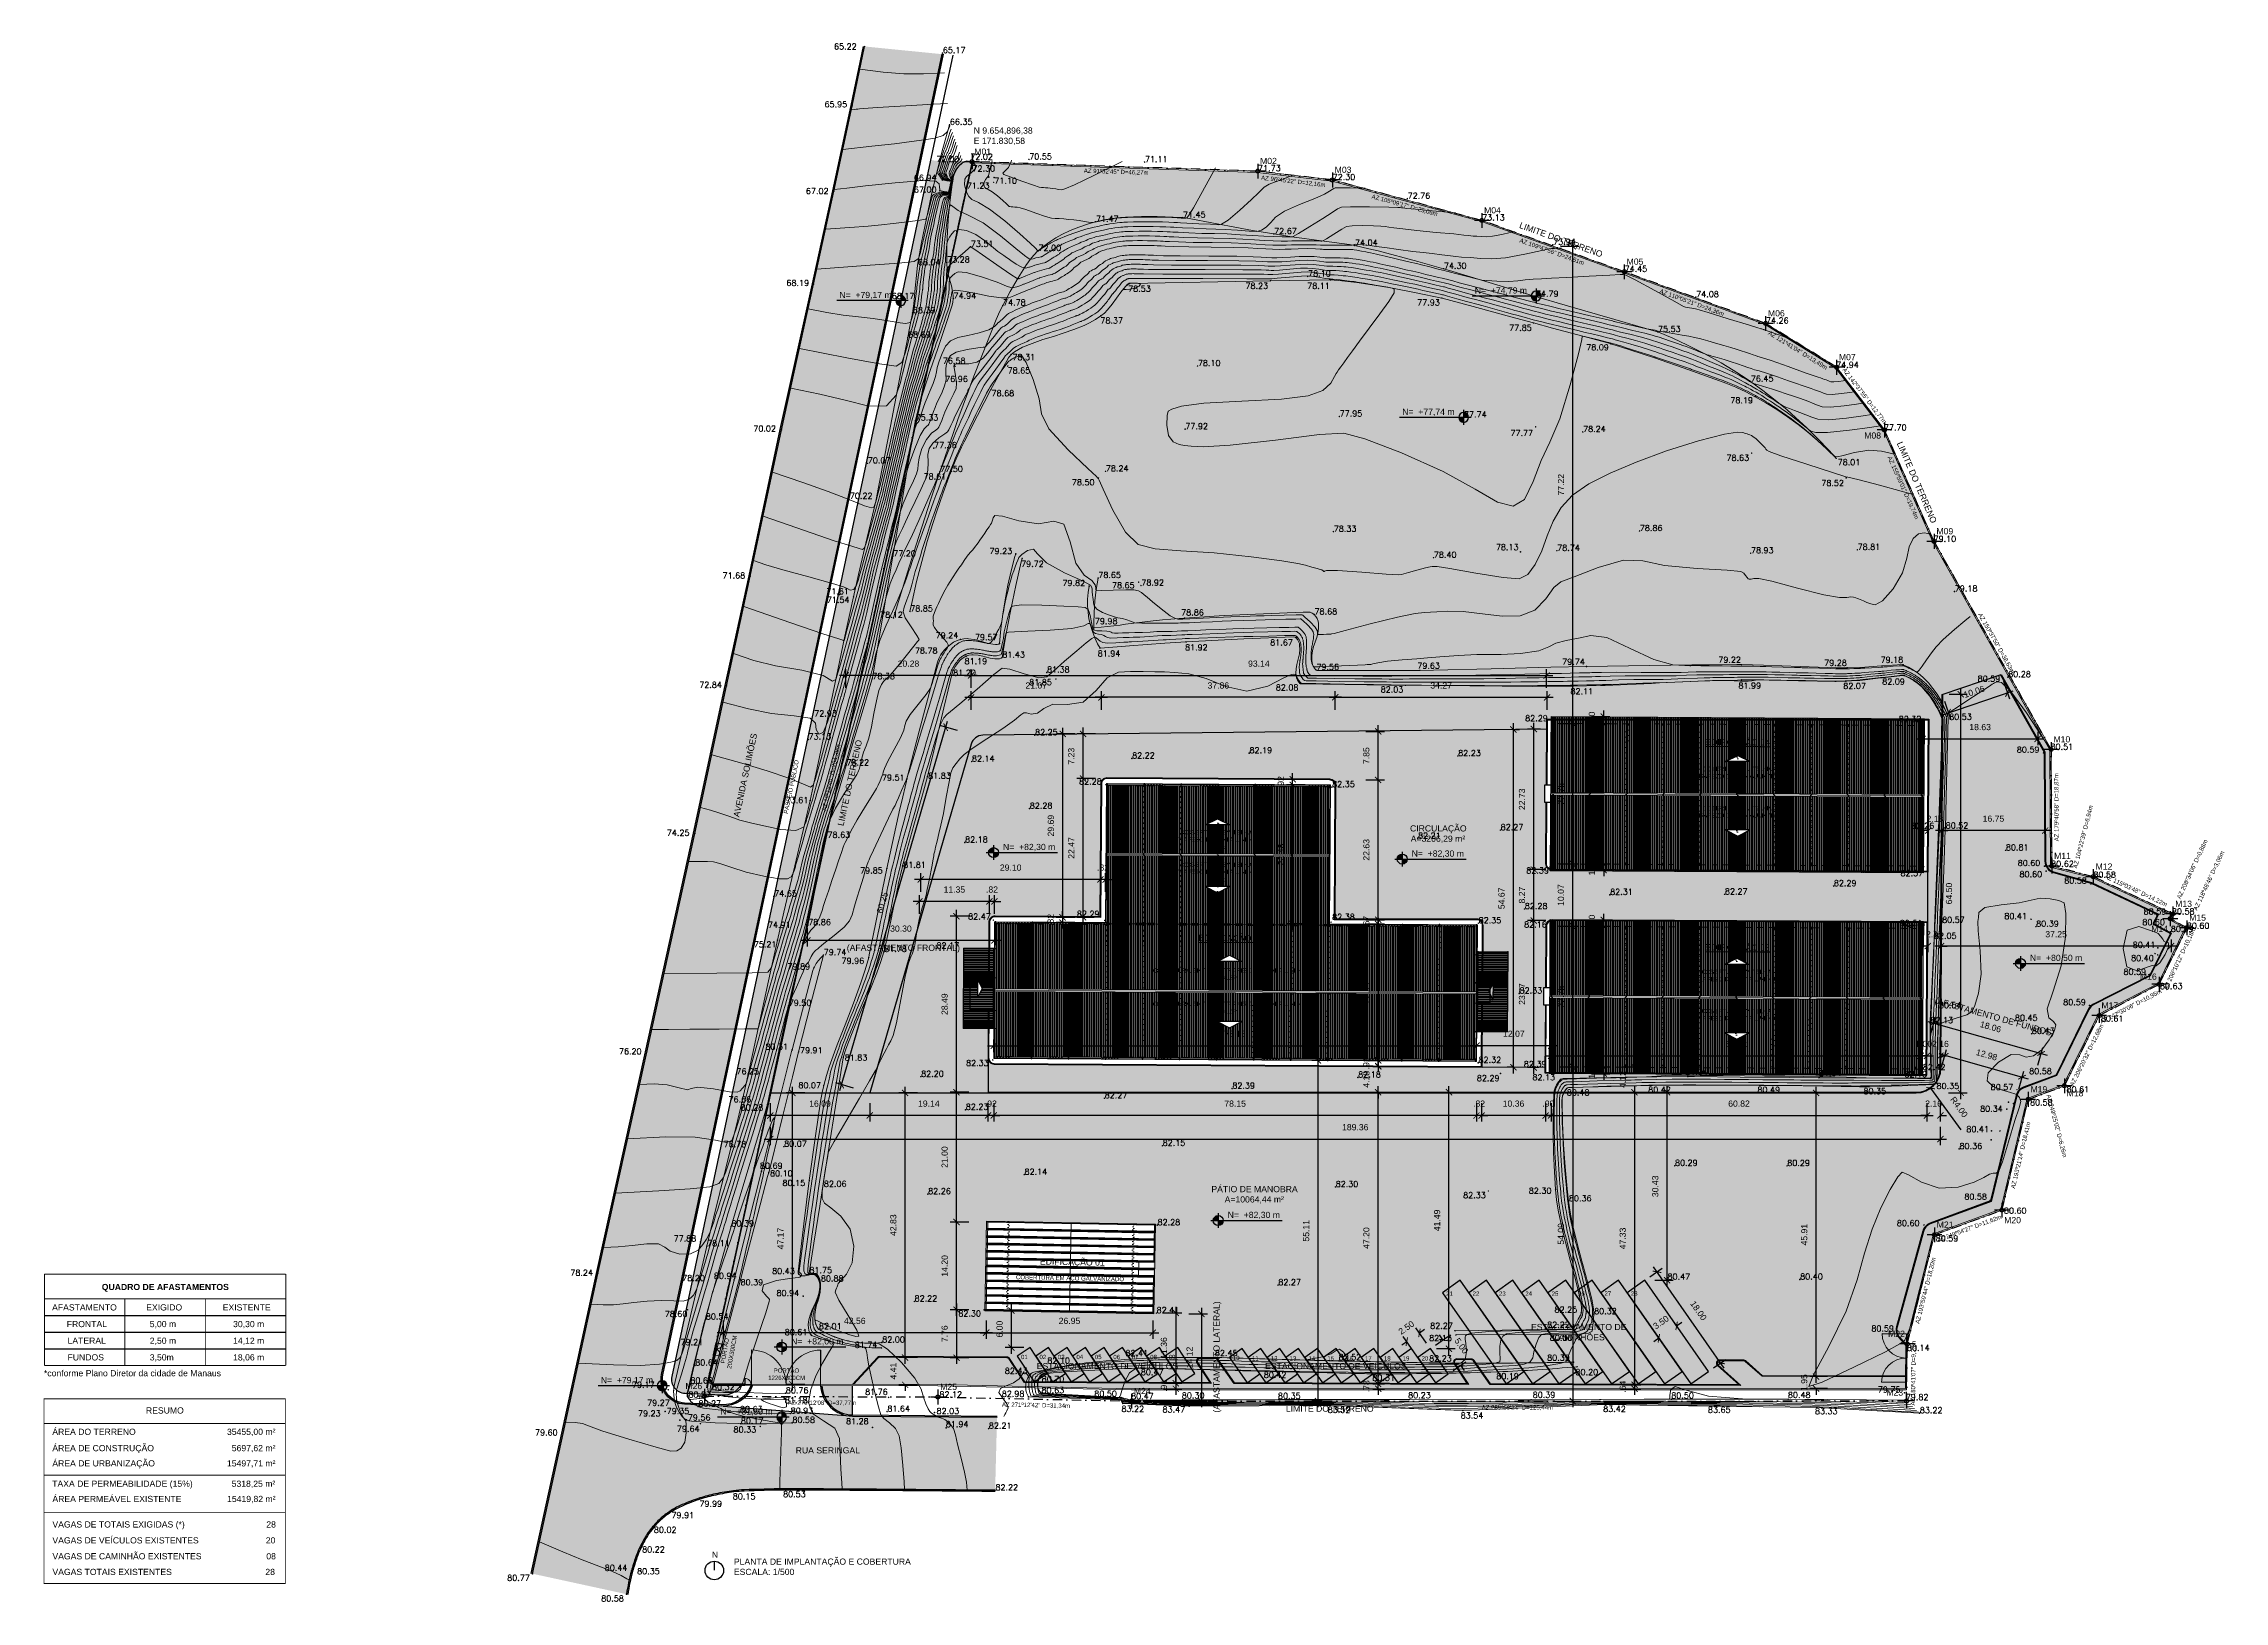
# Model space of a CAD drawing. Header units: inches. Extents: x 1286 to 7442, y -84 to 3420.
# Drawn here: x 1712.2 to 2065.1, y 10.1 to 262.2 of the extents above; entities that cross this region are included whole.
import ezdxf

# ---------------------------------------------------------------- set-up
doc = ezdxf.new("R2010")
doc.units = ezdxf.units.IN
doc.header["$LTSCALE"] = 3
doc.header["$MEASUREMENT"] = 0
for name, pattern in [('DASHDOT', [1, 0.5, -0.25, 0, -0.25]), ('DASHED', [0.75, 0.5, -0.25]), ('DOT', [0.25, 0, -0.25])]:
    doc.linetypes.add(name, pattern=pattern)
for name, color, linetype, lineweight in [('ARQ_AÇO', 4, 'Continuous', 5), ('ARQ_ESQUADRIAS', 3, 'Continuous', 5), ('ARQ_PISO', 250, 'Continuous', 5), ('ARQ_PROJEÇÃO', 8, 'DASHED', 5), ('ARQ_TOPOGRAFIA', 8, 'Continuous', 5), ('ARQ_VISTA', 2, 'Continuous', 5)]:
    doc.layers.add(name, color=color, linetype=linetype, lineweight=lineweight)
for name, color, linetype in [('ARQ_COTAS', 133, 'Continuous'), ('ARQ_HATCH', 8, 'Continuous'), ('ARQ_INDICAÇÃO', 133, 'Continuous'), ('ARQ_LIMITE', 6, 'DASHDOT'), ('ARQ_NÍVEIS', 160, 'Continuous'), ('ARQ_PONTO', 133, 'Continuous'), ('ARQ_RUA', 250, 'Continuous'), ('ARQ_TEXTO', 133, 'Continuous')]:
    doc.layers.add(name, color=color, linetype=linetype)
doc.styles.add('1-500', font='arial.ttf', dxfattribs={"height": 1})
doc.styles.add('ROMAN', font='romans__.ttf', dxfattribs={"height": 0.75})
doc.dimstyles.new('1 - 500', dxfattribs={"dimscale": 2, "dimtxt": 1, "dimasz": 0.5, "dimexe": 0.5, "dimexo": 0.5, "dimgap": 0.7, "dimtad": 1, "dimzin": 4, "dimdsep": 46, "dimtxsty": '1-500', "dimblk": 'ARCHTICK', "dimcen": 0.1, "dimdle": 0.5, "dimclrd": 256, "dimclre": 256, "dimclrt": 256, "dimazin": 0, "dimtfac": 1, "dimtix": 1, "dimtofl": 0, "dimtmove": 2, "dimatfit": 3, "dimldrblk": 'OPEN90', "dimfxl": 1, "dimfxlon": 1, "dimtolj": 1, "dimtzin": 0, "dimlwd": -1, "dimlwe": -1, "dimarcsym": 0})

# ---------------------------------------------------------------- blocks, each defined once
blk = doc.blocks.new('_ArchTick')
at = {"color": 0, "linetype": 'ByBlock', "const_width": 0.15}
blk.add_lwpolyline([(-0.5, -0.5), (0.5, 0.5)], dxfattribs=at)
blk = doc.blocks.new('*D8')
at = {"layer": 'ARQ_COTAS', "transparency": 16777216}
for p, q in [((1835.34, 92.41), (1832.34, 92.41)), ((1833.34, 44.24), (1833.34, 93.41)), ((1835.34, 45.24), (1832.34, 45.24))]:
    blk.add_line(p, q, dxfattribs=at)
at = {"layer": 'Defpoints', "color": 0, "transparency": 16777216}
for p in [(1833.34, 92.41), (1836.42, 92.41), (1836.42, 45.24)]:
    blk.add_point(p, dxfattribs=at)
at = {"layer": 'ARQ_COTAS', "transparency": 16777216}
for p, rotation in [((1833.34, 92.41), 90), ((1833.34, 45.24), 270)]:
    blk.add_blockref('_ArchTick', p, dxfattribs=dict(at, rotation=rotation))
at = {"layer": 'ARQ_COTAS', "transparency": 16777216, "insert": (1831.43, 68.83), "char_height": 1, "attachment_point": 5, "rotation": 90, "style": '1-500'}
blk.add_mtext('\\A1;47.17', dxfattribs=at)
blk = doc.blocks.new('_Open90')
at = {"color": 0, "linetype": 'ByBlock', "lineweight": -2}
for p, q in [((0, 0), (-1, 0)), ((-0.5, 0.5), (0, 0)), ((0, 0), (-0.5, -0.5))]:
    blk.add_line(p, q, dxfattribs=at)
blk = doc.blocks.new('*D9')
at = {"layer": 'ARQ_COTAS', "transparency": 16777216}
for p, q in [((1959.64, 95.63), (1959.64, 120.38)), ((1957.64, 119.38), (1960.64, 119.38)), ((1957.64, 96.63), (1960.64, 96.63))]:
    blk.add_line(p, q, dxfattribs=at)
at = {"layer": 'Defpoints', "color": 0, "transparency": 16777216}
for p in [(1956.28, 119.38), (1959.64, 119.38), (1956.14, 96.63)]:
    blk.add_point(p, dxfattribs=at)
at = {"layer": 'ARQ_COTAS', "transparency": 16777216}
for p, rotation in [((1959.64, 119.38), 90), ((1959.64, 96.63), 270)]:
    blk.add_blockref('_ArchTick', p, dxfattribs=dict(at, rotation=rotation))
at = {"layer": 'ARQ_COTAS', "transparency": 16777216, "insert": (1957.73, 108), "char_height": 1, "attachment_point": 5, "rotation": 90, "style": '1-500'}
blk.add_mtext('\\A1;22.75', dxfattribs=at)
blk = doc.blocks.new('*D10')
at = {"layer": 'ARQ_COTAS', "transparency": 16777216}
for p, q in [((1957.64, 129.45), (1960.64, 129.45)), ((1959.64, 118.38), (1959.64, 130.45)), ((1957.64, 119.38), (1960.64, 119.38))]:
    blk.add_line(p, q, dxfattribs=at)
at = {"layer": 'Defpoints', "color": 0, "transparency": 16777216}
for p in [(1956.34, 129.45), (1959.64, 129.45), (1956.28, 119.38)]:
    blk.add_point(p, dxfattribs=at)
at = {"layer": 'ARQ_COTAS', "transparency": 16777216}
for p, rotation in [((1959.64, 129.45), 90), ((1959.64, 119.38), 270)]:
    blk.add_blockref('_ArchTick', p, dxfattribs=dict(at, rotation=rotation))
at = {"layer": 'ARQ_COTAS', "transparency": 16777216, "insert": (1957.73, 124.41), "char_height": 1, "attachment_point": 5, "rotation": 90, "style": '1-500'}
blk.add_mtext('\\A1;10.07', dxfattribs=at)
blk = doc.blocks.new('*D11')
at = {"layer": 'ARQ_COTAS', "transparency": 16777216}
for p, q in [((1957.64, 152.2), (1960.64, 152.2)), ((1959.64, 128.45), (1959.64, 153.2)), ((1957.64, 129.45), (1960.64, 129.45))]:
    blk.add_line(p, q, dxfattribs=at)
at = {"layer": 'Defpoints', "color": 0, "transparency": 16777216}
for p in [(1956.43, 152.2), (1959.64, 152.2), (1956.3, 129.45)]:
    blk.add_point(p, dxfattribs=at)
at = {"layer": 'ARQ_COTAS', "transparency": 16777216}
for p, rotation in [((1959.64, 152.2), 90), ((1959.64, 129.45), 270)]:
    blk.add_blockref('_ArchTick', p, dxfattribs=dict(at, rotation=rotation))
at = {"layer": 'ARQ_COTAS', "transparency": 16777216, "insert": (1957.73, 140.82), "char_height": 1, "attachment_point": 5, "rotation": 90, "style": '1-500'}
blk.add_mtext('\\A1;22.75', dxfattribs=at)
blk = doc.blocks.new('*D12')
at = {"layer": 'ARQ_COTAS', "transparency": 16777216}
for p, q in [((1962.65, 129.45), (1965.65, 129.45)), ((1962.65, 128.45), (1965.65, 128.45)), ((1964.65, 129.45), (1964.65, 130.45)), ((1964.65, 128.45), (1964.65, 127.45))]:
    blk.add_line(p, q, dxfattribs=at)
at = {"layer": 'Defpoints', "color": 0, "transparency": 16777216}
for p in [(1956.46, 128.45), (1956.47, 129.45), (1964.65, 129.45)]:
    blk.add_point(p, dxfattribs=at)
at = {"layer": 'ARQ_COTAS', "transparency": 16777216}
for p, rotation in [((1964.65, 129.45), 270), ((1964.65, 128.45), 90)]:
    blk.add_blockref('_ArchTick', p, dxfattribs=dict(at, rotation=rotation))
at = {"layer": 'ARQ_COTAS', "transparency": 16777216, "insert": (1962.74, 128.95), "char_height": 1, "attachment_point": 5, "rotation": 90, "style": '1-500'}
blk.add_mtext('\\A1;1.00', dxfattribs=at)
blk = doc.blocks.new('*D13')
at = {"layer": 'ARQ_COTAS', "transparency": 16777216}
for p, q in [((1962.65, 120.38), (1965.65, 120.38)), ((1964.65, 120.38), (1964.65, 121.38)), ((1962.65, 119.38), (1965.65, 119.38)), ((1964.65, 119.38), (1964.65, 118.38))]:
    blk.add_line(p, q, dxfattribs=at)
at = {"layer": 'Defpoints', "color": 0, "transparency": 16777216}
for p in [(1956.29, 120.38), (1964.65, 120.38), (1956.28, 119.38)]:
    blk.add_point(p, dxfattribs=at)
at = {"layer": 'ARQ_COTAS', "transparency": 16777216}
for p, rotation in [((1964.65, 120.38), 270), ((1964.65, 119.38), 90)]:
    blk.add_blockref('_ArchTick', p, dxfattribs=dict(at, rotation=rotation))
at = {"layer": 'ARQ_COTAS', "transparency": 16777216, "insert": (1962.74, 119.88), "char_height": 1, "attachment_point": 5, "rotation": 90, "style": '1-500'}
blk.add_mtext('\\A1;1.00', dxfattribs=at)
blk = doc.blocks.new('*D14')
at = {"layer": 'ARQ_COTAS', "transparency": 16777216}
for p, q in [((1950.03, 95.54), (1950.03, 152.21)), ((1950.03, 151.21), (1951.03, 151.21)), ((1950.03, 96.54), (1949.03, 96.54))]:
    blk.add_line(p, q, dxfattribs=at)
at = {"layer": 'Defpoints', "color": 0, "transparency": 16777216}
for p in [(1950.03, 151.21), (1950.03, 151.21), (1950.63, 96.54)]:
    blk.add_point(p, dxfattribs=at)
at = {"layer": 'ARQ_COTAS', "transparency": 16777216}
for p, rotation in [((1950.03, 151.21), 90), ((1950.03, 96.54), 270)]:
    blk.add_blockref('_ArchTick', p, dxfattribs=dict(at, rotation=rotation))
at = {"layer": 'ARQ_COTAS', "transparency": 16777216, "insert": (1948.12, 123.88), "char_height": 1, "attachment_point": 5, "rotation": 90, "style": '1-500'}
blk.add_mtext('\\A1;54.67', dxfattribs=at)
blk = doc.blocks.new('*D15')
at = {"layer": 'ARQ_COTAS', "transparency": 16777216}
for p, q in [((1955.28, 120.28), (1952.34, 120.28)), ((1953.34, 95.51), (1953.34, 121.28)), ((1954.14, 96.51), (1952.34, 96.51))]:
    blk.add_line(p, q, dxfattribs=at)
at = {"layer": 'Defpoints', "color": 0, "transparency": 16777216}
for p in [(1953.34, 120.28), (1956.28, 120.28), (1955.14, 96.51)]:
    blk.add_point(p, dxfattribs=at)
at = {"layer": 'ARQ_COTAS', "transparency": 16777216}
for p, rotation in [((1953.34, 120.28), 90), ((1953.34, 96.51), 270)]:
    blk.add_blockref('_ArchTick', p, dxfattribs=dict(at, rotation=rotation))
at = {"layer": 'ARQ_COTAS', "transparency": 16777216, "insert": (1951.43, 108.4), "char_height": 1, "attachment_point": 5, "rotation": 90, "style": '1-500'}
blk.add_mtext('\\A1;23.77', dxfattribs=at)
blk = doc.blocks.new('*D16')
at = {"layer": 'ARQ_COTAS', "transparency": 16777216}
for p, q in [((1955.3, 128.55), (1952.34, 128.55)), ((1953.34, 119.28), (1953.34, 129.55)), ((1955.29, 120.28), (1952.34, 120.28))]:
    blk.add_line(p, q, dxfattribs=at)
at = {"layer": 'Defpoints', "color": 0, "transparency": 16777216}
for p in [(1953.34, 128.55), (1956.3, 128.55), (1956.29, 120.28)]:
    blk.add_point(p, dxfattribs=at)
at = {"layer": 'ARQ_COTAS', "transparency": 16777216}
for p, rotation in [((1953.34, 128.55), 90), ((1953.34, 120.28), 270)]:
    blk.add_blockref('_ArchTick', p, dxfattribs=dict(at, rotation=rotation))
at = {"layer": 'ARQ_COTAS', "transparency": 16777216, "insert": (1951.43, 124.41), "char_height": 1, "attachment_point": 5, "rotation": 90, "style": '1-500'}
blk.add_mtext('\\A1;8.27', dxfattribs=at)
blk = doc.blocks.new('*D17')
at = {"layer": 'ARQ_COTAS', "transparency": 16777216}
for p, q in [((1953.34, 127.55), (1953.34, 152.28)), ((1954.43, 151.28), (1952.34, 151.28)), ((1955.3, 128.55), (1952.34, 128.55))]:
    blk.add_line(p, q, dxfattribs=at)
at = {"layer": 'Defpoints', "color": 0, "transparency": 16777216}
for p in [(1953.34, 151.28), (1955.43, 151.28), (1956.3, 128.55)]:
    blk.add_point(p, dxfattribs=at)
at = {"layer": 'ARQ_COTAS', "transparency": 16777216}
for p, rotation in [((1953.34, 151.28), 90), ((1953.34, 128.55), 270)]:
    blk.add_blockref('_ArchTick', p, dxfattribs=dict(at, rotation=rotation))
at = {"layer": 'ARQ_COTAS', "transparency": 16777216, "insert": (1951.43, 139.91), "char_height": 1, "attachment_point": 5, "rotation": 90, "style": '1-500'}
blk.add_mtext('\\A1;22.73', dxfattribs=at)
blk = doc.blocks.new('*D18')
at = {"layer": 'ARQ_COTAS', "transparency": 16777216}
for p, q in [((1853.59, 49.58), (1850.59, 49.58)), ((1851.59, 49.58), (1851.59, 50.58)), ((1853.59, 45.17), (1850.59, 45.17)), ((1851.59, 45.17), (1851.59, 44.17))]:
    blk.add_line(p, q, dxfattribs=at)
at = {"layer": 'Defpoints', "color": 0, "transparency": 16777216}
for p in [(1857.78, 49.58), (1851.59, 45.17), (1857.78, 45.17)]:
    blk.add_point(p, dxfattribs=at)
at = {"layer": 'ARQ_COTAS', "transparency": 16777216}
for p, rotation in [((1851.59, 49.58), 270), ((1851.59, 45.17), 90)]:
    blk.add_blockref('_ArchTick', p, dxfattribs=dict(at, rotation=rotation))
at = {"layer": 'ARQ_COTAS', "transparency": 16777216, "insert": (1849.68, 47.38), "char_height": 1, "attachment_point": 5, "rotation": 90, "style": '1-500'}
blk.add_mtext('\\A1;4.41', dxfattribs=at)
blk = doc.blocks.new('*D19')
at = {"layer": 'ARQ_COTAS', "transparency": 16777216}
for p, q in [((1853.59, 92.41), (1850.59, 92.41)), ((1851.59, 48.58), (1851.59, 93.41)), ((1853.59, 49.58), (1850.59, 49.58))]:
    blk.add_line(p, q, dxfattribs=at)
at = {"layer": 'Defpoints', "color": 0, "transparency": 16777216}
for p in [(1851.59, 92.41), (1857.78, 92.41), (1857.78, 49.58)]:
    blk.add_point(p, dxfattribs=at)
at = {"layer": 'ARQ_COTAS', "transparency": 16777216}
for p, rotation in [((1851.59, 92.41), 90), ((1851.59, 49.58), 270)]:
    blk.add_blockref('_ArchTick', p, dxfattribs=dict(at, rotation=rotation))
at = {"layer": 'ARQ_COTAS', "transparency": 16777216, "insert": (1849.68, 71), "char_height": 1, "attachment_point": 5, "rotation": 90, "style": '1-500'}
blk.add_mtext('\\A1;42.83', dxfattribs=at)
blk = doc.blocks.new('*D20')
at = {"layer": 'ARQ_COTAS', "transparency": 16777216}
for p, q in [((2000.89, 92.41), (1998.02, 92.41)), ((1999.02, 45.5), (1999.02, 93.41)), ((2000.89, 46.5), (1998.02, 46.5))]:
    blk.add_line(p, q, dxfattribs=at)
at = {"layer": 'Defpoints', "color": 0, "transparency": 16777216}
for p in [(1999.02, 92.41), (2001.89, 92.41), (2001.89, 46.5)]:
    blk.add_point(p, dxfattribs=at)
at = {"layer": 'ARQ_COTAS', "transparency": 16777216}
for p, rotation in [((1999.02, 92.41), 90), ((1999.02, 46.5), 270)]:
    blk.add_blockref('_ArchTick', p, dxfattribs=dict(at, rotation=rotation))
at = {"layer": 'ARQ_COTAS', "transparency": 16777216, "insert": (1997.11, 69.46), "char_height": 1, "attachment_point": 5, "rotation": 90, "style": '1-500'}
blk.add_mtext('\\A1;45.91', dxfattribs=at)
blk = doc.blocks.new('*D21')
at = {"layer": 'ARQ_COTAS', "transparency": 16777216}
for p, q in [((2000.89, 46.5), (1998.02, 46.5)), ((1999.02, 46.5), (1999.02, 47.5)), ((2000.89, 44.55), (1998.02, 44.55)), ((1999.02, 44.55), (1999.02, 43.55))]:
    blk.add_line(p, q, dxfattribs=at)
at = {"layer": 'Defpoints', "color": 0, "transparency": 16777216}
for p in [(2001.89, 46.5), (1999.02, 44.55), (2001.89, 44.55)]:
    blk.add_point(p, dxfattribs=at)
at = {"layer": 'ARQ_COTAS', "transparency": 16777216}
for p, rotation in [((1999.02, 46.5), 270), ((1999.02, 44.55), 90)]:
    blk.add_blockref('_ArchTick', p, dxfattribs=dict(at, rotation=rotation))
at = {"layer": 'ARQ_COTAS', "transparency": 16777216, "insert": (1997.11, 45.53), "char_height": 1, "attachment_point": 5, "rotation": 90, "style": '1-500'}
blk.add_mtext('\\A1;1.95', dxfattribs=at)
blk = doc.blocks.new('*D22')
at = {"layer": 'ARQ_COTAS', "transparency": 16777216}
for p, q in [((1967.64, 96.63), (1970.64, 96.63)), ((1969.64, 96.63), (1969.64, 97.63)), ((1967.64, 92.51), (1970.64, 92.51)), ((1969.64, 92.51), (1969.64, 91.51))]:
    blk.add_line(p, q, dxfattribs=at)
at = {"layer": 'Defpoints', "color": 0, "transparency": 16777216}
for p in [(1966.14, 96.63), (1966.14, 92.51), (1969.64, 92.51)]:
    blk.add_point(p, dxfattribs=at)
at = {"layer": 'ARQ_COTAS', "transparency": 16777216}
for p, rotation in [((1969.64, 96.63), 270), ((1969.64, 92.51), 90)]:
    blk.add_blockref('_ArchTick', p, dxfattribs=dict(at, rotation=rotation))
at = {"layer": 'ARQ_COTAS', "transparency": 16777216, "insert": (1967.74, 94.57), "char_height": 1, "attachment_point": 5, "rotation": 90, "style": '1-500'}
blk.add_mtext('\\A1;4.12', dxfattribs=at)
blk = doc.blocks.new('*D23')
at = {"layer": 'ARQ_COTAS', "transparency": 16777216}
for p, q in [((1956.24, 88.75), (1943.89, 88.75)), ((1944.89, 90.75), (1944.89, 87.75)), ((1955.24, 90.75), (1955.24, 87.75))]:
    blk.add_line(p, q, dxfattribs=at)
at = {"layer": 'Defpoints', "color": 0, "transparency": 16777216}
for p in [(1944.89, 96.68), (1955.24, 96.51), (1944.89, 88.75)]:
    blk.add_point(p, dxfattribs=at)
at = {"layer": 'ARQ_COTAS', "transparency": 16777216, "rotation": 180}
blk.add_blockref('_ArchTick', (1944.89, 88.75), dxfattribs=at)
at = {"layer": 'ARQ_COTAS', "transparency": 16777216}
blk.add_blockref('_ArchTick', (1955.24, 88.75), dxfattribs=at)
at = {"layer": 'ARQ_COTAS', "transparency": 16777216, "insert": (1950.06, 90.66), "char_height": 1, "attachment_point": 5, "style": '1-500'}
blk.add_mtext('\\A1;10.36', dxfattribs=at)
blk = doc.blocks.new('*D24')
at = {"layer": 'ARQ_COTAS', "transparency": 16777216}
for p, q in [((1945.07, 88.75), (1864.92, 88.75)), ((1865.92, 90.75), (1865.92, 87.75)), ((1944.07, 90.75), (1944.07, 87.75))]:
    blk.add_line(p, q, dxfattribs=at)
at = {"layer": 'Defpoints', "color": 0, "transparency": 16777216}
for p in [(1865.92, 97.98), (1944.07, 97.5), (1865.92, 88.75)]:
    blk.add_point(p, dxfattribs=at)
at = {"layer": 'ARQ_COTAS', "transparency": 16777216, "rotation": 180}
blk.add_blockref('_ArchTick', (1865.92, 88.75), dxfattribs=at)
at = {"layer": 'ARQ_COTAS', "transparency": 16777216}
blk.add_blockref('_ArchTick', (1944.07, 88.75), dxfattribs=at)
at = {"layer": 'ARQ_COTAS', "transparency": 16777216, "insert": (1905, 90.66), "char_height": 1, "attachment_point": 5, "style": '1-500'}
blk.add_mtext('\\A1;78.15', dxfattribs=at)
blk = doc.blocks.new('*D25')
at = {"layer": 'ARQ_COTAS', "transparency": 16777216}
for p, q in [((1866, 88.75), (1844.86, 88.75)), ((1845.86, 90.75), (1845.86, 87.75)), ((1865, 90.75), (1865, 87.75))]:
    blk.add_line(p, q, dxfattribs=at)
at = {"layer": 'Defpoints', "color": 0, "transparency": 16777216}
for p in [(1845.86, 92.41), (1865, 92.41), (1845.86, 88.75)]:
    blk.add_point(p, dxfattribs=at)
at = {"layer": 'ARQ_COTAS', "transparency": 16777216, "rotation": 180}
blk.add_blockref('_ArchTick', (1845.86, 88.75), dxfattribs=at)
at = {"layer": 'ARQ_COTAS', "transparency": 16777216}
blk.add_blockref('_ArchTick', (1865, 88.75), dxfattribs=at)
at = {"layer": 'ARQ_COTAS', "transparency": 16777216, "insert": (1855.43, 90.66), "char_height": 1, "attachment_point": 5, "style": '1-500'}
blk.add_mtext('\\A1;19.14', dxfattribs=at)
blk = doc.blocks.new('*D26')
at = {"layer": 'ARQ_COTAS', "transparency": 16777216}
for p, q in [((1846.86, 88.75), (1828.76, 88.75)), ((1829.76, 90.75), (1829.76, 87.75)), ((1845.86, 90.75), (1845.86, 87.75))]:
    blk.add_line(p, q, dxfattribs=at)
at = {"layer": 'Defpoints', "color": 0, "transparency": 16777216}
for p in [(1829.76, 92.41), (1845.86, 92.41), (1829.76, 88.75)]:
    blk.add_point(p, dxfattribs=at)
at = {"layer": 'ARQ_COTAS', "transparency": 16777216, "rotation": 180}
blk.add_blockref('_ArchTick', (1829.76, 88.75), dxfattribs=at)
at = {"layer": 'ARQ_COTAS', "transparency": 16777216}
blk.add_blockref('_ArchTick', (1845.86, 88.75), dxfattribs=at)
at = {"layer": 'ARQ_COTAS', "transparency": 16777216, "insert": (1837.81, 90.66), "char_height": 1, "attachment_point": 5, "style": '1-500'}
blk.add_mtext('\\A1;16.09', dxfattribs=at)
blk = doc.blocks.new('*D27')
at = {"layer": 'ARQ_COTAS', "transparency": 16777216}
for p, q in [((1955.14, 88.75), (2017.96, 88.75)), ((1956.14, 90.75), (1956.14, 87.75)), ((2016.96, 90.75), (2016.96, 87.75))]:
    blk.add_line(p, q, dxfattribs=at)
at = {"layer": 'Defpoints', "color": 0, "transparency": 16777216}
for p in [(1956.14, 96.63), (2016.96, 96.51), (2016.96, 88.75)]:
    blk.add_point(p, dxfattribs=at)
at = {"layer": 'ARQ_COTAS', "transparency": 16777216, "rotation": 180}
blk.add_blockref('_ArchTick', (1956.14, 88.75), dxfattribs=at)
at = {"layer": 'ARQ_COTAS', "transparency": 16777216}
blk.add_blockref('_ArchTick', (2016.96, 88.75), dxfattribs=at)
at = {"layer": 'ARQ_COTAS', "transparency": 16777216, "insert": (1986.55, 90.66), "char_height": 1, "attachment_point": 5, "style": '1-500'}
blk.add_mtext('\\A1;60.82', dxfattribs=at)
blk = doc.blocks.new('*D28')
at = {"layer": 'ARQ_COTAS', "transparency": 16777216}
for p, q in [((2016.96, 88.75), (2015.96, 88.75)), ((2016.96, 90.75), (2016.96, 87.75)), ((2019.13, 90.75), (2019.13, 87.75)), ((2019.13, 88.75), (2020.13, 88.75))]:
    blk.add_line(p, q, dxfattribs=at)
at = {"layer": 'Defpoints', "color": 0, "transparency": 16777216}
for p in [(2016.96, 96.51), (2019.13, 96.5), (2019.13, 88.75)]:
    blk.add_point(p, dxfattribs=at)
at = {"layer": 'ARQ_COTAS', "transparency": 16777216}
blk.add_blockref('_ArchTick', (2016.96, 88.75), dxfattribs=at)
at = {"layer": 'ARQ_COTAS', "transparency": 16777216, "rotation": 180}
blk.add_blockref('_ArchTick', (2019.13, 88.75), dxfattribs=at)
at = {"layer": 'ARQ_COTAS', "transparency": 16777216, "insert": (2018.04, 90.66), "char_height": 1, "attachment_point": 5, "style": '1-500'}
blk.add_mtext('\\A1;2.16', dxfattribs=at)
blk = doc.blocks.new('*D29')
at = {"layer": 'ARQ_COTAS', "transparency": 16777216}
for p, q in [((2019.32, 96.56), (2020.13, 99.45)), ((2018.9, 98.76), (2033.32, 94.68)), ((2031.81, 93.03), (2032.63, 95.92))]:
    blk.add_line(p, q, dxfattribs=at)
at = {"layer": 'Defpoints', "color": 0, "transparency": 16777216}
for p in [(2019.01, 95.49), (2031.51, 91.96), (2032.35, 94.95)]:
    blk.add_point(p, dxfattribs=at)
at = {"layer": 'ARQ_COTAS', "transparency": 16777216}
for p, rotation in [((2019.86, 98.48), 164.2282083233082), ((2032.35, 94.95), 344.2282083233083)]:
    blk.add_blockref('_ArchTick', p, dxfattribs=dict(at, rotation=rotation))
at = {"layer": 'ARQ_COTAS', "transparency": 16777216, "insert": (2026.63, 98.56), "char_height": 1, "attachment_point": 5, "rotation": 344.2282, "style": '1-500'}
blk.add_mtext('\\A1;12.98', dxfattribs=at)
blk = doc.blocks.new('*D30')
at = {"layer": 'ARQ_COTAS', "transparency": 16777216}
for p, q in [((2020.55, 156.91), (2023.45, 156.91)), ((2022.45, 91.41), (2022.45, 157.91)), ((2020.45, 92.41), (2023.45, 92.41))]:
    blk.add_line(p, q, dxfattribs=at)
at = {"layer": 'Defpoints', "color": 0, "transparency": 16777216}
for p in [(2019.55, 156.91), (2022.45, 156.91), (2015.22, 92.41)]:
    blk.add_point(p, dxfattribs=at)
at = {"layer": 'ARQ_COTAS', "transparency": 16777216}
for p, rotation in [((2022.45, 156.91), 90), ((2022.45, 92.41), 270)]:
    blk.add_blockref('_ArchTick', p, dxfattribs=dict(at, rotation=rotation))
at = {"layer": 'ARQ_COTAS', "transparency": 16777216, "insert": (2020.54, 124.66), "char_height": 1, "attachment_point": 5, "rotation": 90, "style": '1-500'}
blk.add_mtext('\\A1;64.50', dxfattribs=at)
blk = doc.blocks.new('*D31')
at = {"layer": 'ARQ_COTAS', "transparency": 16777216}
for p, q in [((2029.35, 159.02), (2030.31, 156.17)), ((2019.51, 153.58), (2030.94, 157.44)), ((2019.82, 155.79), (2020.78, 152.95))]:
    blk.add_line(p, q, dxfattribs=at)
at = {"layer": 'Defpoints', "color": 0, "transparency": 16777216}
for p in [(2028.99, 160.1), (2019.45, 156.87), (2029.99, 157.12)]:
    blk.add_point(p, dxfattribs=at)
at = {"layer": 'ARQ_COTAS', "transparency": 16777216}
for p, rotation in [((2029.99, 157.12), 18.68120042223311), ((2020.46, 153.9), 198.6812004222331)]:
    blk.add_blockref('_ArchTick', p, dxfattribs=dict(at, rotation=rotation))
at = {"layer": 'ARQ_COTAS', "transparency": 16777216, "insert": (2024.61, 157.32), "char_height": 1, "attachment_point": 5, "rotation": 18.6812, "style": '1-500'}
blk.add_mtext('\\A1;10.06', dxfattribs=at)
blk = doc.blocks.new('*D32')
at = {"layer": 'ARQ_COTAS', "transparency": 16777216}
for p, q in [((2015.02, 96.41), (2015.42, 96.41)), ((2015.22, 96.21), (2015.22, 96.61)), ((2022.48, 86.42), (2017.57, 93.17))]:
    blk.add_line(p, q, dxfattribs=at)
at = {"layer": 'Defpoints', "color": 0, "transparency": 16777216}
for p in [(2015.22, 96.41), (2017.57, 93.17)]:
    blk.add_point(p, dxfattribs=at)
at = {"layer": 'ARQ_COTAS', "transparency": 16777216, "rotation": 125.9851039220733}
blk.add_blockref('_ArchTick', (2017.57, 93.17), dxfattribs=at)
at = {"layer": 'ARQ_COTAS', "transparency": 16777216, "insert": (2022.16, 90.11), "char_height": 1, "attachment_point": 5, "rotation": 305.9851, "style": '1-500'}
blk.add_mtext('\\A1;R4.00', dxfattribs=at)
blk = doc.blocks.new('*D33')
at = {"layer": 'ARQ_COTAS', "transparency": 16777216}
for p, q in [((2019.24, 117.39), (2019.24, 115.16)), ((2056.49, 117.23), (2056.49, 115.16)), ((2057.49, 116.16), (2018.24, 116.16))]:
    blk.add_line(p, q, dxfattribs=at)
at = {"layer": 'Defpoints', "color": 0, "transparency": 16777216}
for p in [(2019.24, 118.39), (2056.49, 118.23), (2019.24, 116.16)]:
    blk.add_point(p, dxfattribs=at)
at = {"layer": 'ARQ_COTAS', "transparency": 16777216, "rotation": 180}
blk.add_blockref('_ArchTick', (2019.24, 116.16), dxfattribs=at)
at = {"layer": 'ARQ_COTAS', "transparency": 16777216}
blk.add_blockref('_ArchTick', (2056.49, 116.16), dxfattribs=at)
at = {"layer": 'ARQ_COTAS', "transparency": 16777216, "insert": (2037.87, 118.07), "char_height": 1, "attachment_point": 5, "style": '1-500'}
blk.add_mtext('\\A1;37.25', dxfattribs=at)
blk = doc.blocks.new('*D34')
at = {"layer": 'ARQ_COTAS', "transparency": 16777216}
for p, q in [((2037.1, 134.86), (2018.35, 134.86)), ((2019.35, 136.86), (2019.35, 133.86)), ((2036.1, 136.86), (2036.1, 133.86))]:
    blk.add_line(p, q, dxfattribs=at)
at = {"layer": 'Defpoints', "color": 0, "transparency": 16777216}
for p in [(2019.35, 138.8), (2036.1, 138.71), (2019.35, 134.86)]:
    blk.add_point(p, dxfattribs=at)
at = {"layer": 'ARQ_COTAS', "transparency": 16777216, "rotation": 180}
blk.add_blockref('_ArchTick', (2019.35, 134.86), dxfattribs=at)
at = {"layer": 'ARQ_COTAS', "transparency": 16777216}
blk.add_blockref('_ArchTick', (2036.1, 134.86), dxfattribs=at)
at = {"layer": 'ARQ_COTAS', "transparency": 16777216, "insert": (2027.73, 136.77), "char_height": 1, "attachment_point": 5, "style": '1-500'}
blk.add_mtext('\\A1;16.75', dxfattribs=at)
blk = doc.blocks.new('*D35')
at = {"layer": 'ARQ_COTAS', "transparency": 16777216}
for p, q in [((1922.21, 156.41), (1882.35, 156.41)), ((1883.35, 154.41), (1883.35, 157.41)), ((1921.21, 154.41), (1921.21, 157.41))]:
    blk.add_line(p, q, dxfattribs=at)
at = {"layer": 'Defpoints', "color": 0, "transparency": 16777216}
for p in [(1883.35, 156.41), (1883.35, 142.14), (1921.21, 142.14)]:
    blk.add_point(p, dxfattribs=at)
at = {"layer": 'ARQ_COTAS', "transparency": 16777216, "rotation": 180}
blk.add_blockref('_ArchTick', (1883.35, 156.41), dxfattribs=at)
at = {"layer": 'ARQ_COTAS', "transparency": 16777216}
blk.add_blockref('_ArchTick', (1921.21, 156.41), dxfattribs=at)
at = {"layer": 'ARQ_COTAS', "transparency": 16777216, "insert": (1902.28, 158.32), "char_height": 1, "attachment_point": 5, "style": '1-500'}
blk.add_mtext('\\A1;37.86', dxfattribs=at)
blk = doc.blocks.new('*D36')
at = {"layer": 'ARQ_COTAS', "transparency": 16777216}
for p, q in [((1920.21, 156.41), (1956.48, 156.41)), ((1921.21, 154.41), (1921.21, 157.41)), ((1955.48, 154.41), (1955.48, 157.41))]:
    blk.add_line(p, q, dxfattribs=at)
at = {"layer": 'Defpoints', "color": 0, "transparency": 16777216}
for p in [(1955.48, 156.41), (1921.21, 142.14), (1955.48, 142.26)]:
    blk.add_point(p, dxfattribs=at)
at = {"layer": 'ARQ_COTAS', "transparency": 16777216, "rotation": 180}
blk.add_blockref('_ArchTick', (1921.21, 156.41), dxfattribs=at)
at = {"layer": 'ARQ_COTAS', "transparency": 16777216}
blk.add_blockref('_ArchTick', (1955.48, 156.41), dxfattribs=at)
at = {"layer": 'ARQ_COTAS', "transparency": 16777216, "insert": (1938.34, 158.32), "char_height": 1, "attachment_point": 5, "style": '1-500'}
blk.add_mtext('\\A1;34.27', dxfattribs=at)
blk = doc.blocks.new('*D37')
at = {"layer": 'ARQ_COTAS', "transparency": 16777216}
for p, q in [((1861.27, 156.41), (1884.35, 156.41)), ((1862.27, 154.41), (1862.27, 157.41)), ((1883.35, 154.41), (1883.35, 157.41))]:
    blk.add_line(p, q, dxfattribs=at)
at = {"layer": 'Defpoints', "color": 0, "transparency": 16777216}
for p in [(1883.35, 156.41), (1862.27, 148.83), (1883.35, 142.14)]:
    blk.add_point(p, dxfattribs=at)
at = {"layer": 'ARQ_COTAS', "transparency": 16777216, "rotation": 180}
blk.add_blockref('_ArchTick', (1862.27, 156.41), dxfattribs=at)
at = {"layer": 'ARQ_COTAS', "transparency": 16777216}
blk.add_blockref('_ArchTick', (1883.35, 156.41), dxfattribs=at)
at = {"layer": 'ARQ_COTAS', "transparency": 16777216, "insert": (1872.81, 158.32), "char_height": 1, "attachment_point": 5, "style": '1-500'}
blk.add_mtext('\\A1;21.07', dxfattribs=at)
blk = doc.blocks.new('*D38')
at = {"layer": 'ARQ_COTAS', "transparency": 16777216}
for p, q in [((1841.04, 92.77), (1858.43, 152.54)), ((1860.07, 151.02), (1857.19, 151.86)), ((1843.24, 93.17), (1840.36, 94.01))]:
    blk.add_line(p, q, dxfattribs=at)
at = {"layer": 'Defpoints', "color": 0, "transparency": 16777216}
for p in [(1858.15, 151.58), (1862.69, 150.26), (1845.86, 92.41)]:
    blk.add_point(p, dxfattribs=at)
at = {"layer": 'ARQ_COTAS', "transparency": 16777216}
for p, rotation in [((1858.15, 151.58), 73.77859135637323), ((1841.32, 93.73), 253.7785913563732)]:
    blk.add_blockref('_ArchTick', p, dxfattribs=dict(at, rotation=rotation))
at = {"layer": 'ARQ_COTAS', "transparency": 16777216, "insert": (1847.9, 123.19), "char_height": 1, "attachment_point": 5, "rotation": 73.7786, "style": '1-500'}
blk.add_mtext('\\A1;60.25', dxfattribs=at)
blk = doc.blocks.new('*D39')
at = {"layer": 'ARQ_COTAS', "transparency": 16777216}
for p, q in [((1854.12, 124.94), (1854.12, 127.94)), ((1883.21, 124.94), (1883.21, 127.94)), ((1884.21, 126.94), (1853.12, 126.94))]:
    blk.add_line(p, q, dxfattribs=at)
at = {"layer": 'Defpoints', "color": 0, "transparency": 16777216}
for p in [(1854.12, 126.94), (1854.12, 120.8), (1883.21, 120.8)]:
    blk.add_point(p, dxfattribs=at)
at = {"layer": 'ARQ_COTAS', "transparency": 16777216, "rotation": 180}
blk.add_blockref('_ArchTick', (1854.12, 126.94), dxfattribs=at)
at = {"layer": 'ARQ_COTAS', "transparency": 16777216}
blk.add_blockref('_ArchTick', (1883.21, 126.94), dxfattribs=at)
at = {"layer": 'ARQ_COTAS', "transparency": 16777216, "insert": (1868.67, 128.85), "char_height": 1, "attachment_point": 5, "style": '1-500'}
blk.add_mtext('\\A1;29.10', dxfattribs=at)
blk = doc.blocks.new('*D40')
at = {"layer": 'ARQ_COTAS', "transparency": 16777216}
for p, q in [((1882.39, 143.27), (1879.39, 143.27)), ((1880.39, 119.8), (1880.39, 144.27)), ((1882.21, 120.8), (1879.39, 120.8))]:
    blk.add_line(p, q, dxfattribs=at)
at = {"layer": 'Defpoints', "color": 0, "transparency": 16777216}
for p in [(1880.39, 143.27), (1884.25, 143.27), (1883.21, 120.8)]:
    blk.add_point(p, dxfattribs=at)
at = {"layer": 'ARQ_COTAS', "transparency": 16777216}
for p, rotation in [((1880.39, 143.27), 90), ((1880.39, 120.8), 270)]:
    blk.add_blockref('_ArchTick', p, dxfattribs=dict(at, rotation=rotation))
at = {"layer": 'ARQ_COTAS', "transparency": 16777216, "insert": (1878.49, 132.03), "char_height": 1, "attachment_point": 5, "rotation": 90, "style": '1-500'}
blk.add_mtext('\\A1;22.47', dxfattribs=at)
blk = doc.blocks.new('*D41')
at = {"layer": 'ARQ_COTAS', "transparency": 16777216}
for p, q in [((1882.39, 150.5), (1879.39, 150.5)), ((1880.39, 142.27), (1880.39, 151.5)), ((1882.39, 143.27), (1879.39, 143.27))]:
    blk.add_line(p, q, dxfattribs=at)
at = {"layer": 'Defpoints', "color": 0, "transparency": 16777216}
for p in [(1880.39, 150.5), (1884.17, 150.5), (1884.25, 143.27)]:
    blk.add_point(p, dxfattribs=at)
at = {"layer": 'ARQ_COTAS', "transparency": 16777216}
for p, rotation in [((1880.39, 150.5), 90), ((1880.39, 143.27), 270)]:
    blk.add_blockref('_ArchTick', p, dxfattribs=dict(at, rotation=rotation))
at = {"layer": 'ARQ_COTAS', "transparency": 16777216, "insert": (1878.48, 146.88), "char_height": 1, "attachment_point": 5, "rotation": 90, "style": '1-500'}
blk.add_mtext('\\A1;7.23', dxfattribs=at)
blk = doc.blocks.new('*D42')
at = {"layer": 'ARQ_COTAS', "transparency": 16777216}
for p, q in [((1853.89, 121.39), (1853.89, 124.39)), ((1865.24, 121.39), (1865.24, 124.39)), ((1866.24, 123.39), (1852.89, 123.39))]:
    blk.add_line(p, q, dxfattribs=at)
at = {"layer": 'Defpoints', "color": 0, "transparency": 16777216}
for p in [(1853.89, 123.39), (1853.89, 120.01), (1865.24, 120.01)]:
    blk.add_point(p, dxfattribs=at)
at = {"layer": 'ARQ_COTAS', "transparency": 16777216, "rotation": 180}
blk.add_blockref('_ArchTick', (1853.89, 123.39), dxfattribs=at)
at = {"layer": 'ARQ_COTAS', "transparency": 16777216}
blk.add_blockref('_ArchTick', (1865.24, 123.39), dxfattribs=at)
at = {"layer": 'ARQ_COTAS', "transparency": 16777216, "insert": (1859.56, 125.3), "char_height": 1, "attachment_point": 5, "style": '1-500'}
blk.add_mtext('\\A1;11.35', dxfattribs=at)
blk = doc.blocks.new('*D43')
at = {"layer": 'ARQ_COTAS', "transparency": 16777216}
for p, q in [((1861.9, 121), (1858.9, 121)), ((1859.9, 91.51), (1859.9, 122)), ((1861.9, 92.51), (1858.9, 92.51))]:
    blk.add_line(p, q, dxfattribs=at)
at = {"layer": 'Defpoints', "color": 0, "transparency": 16777216}
for p in [(1859.9, 121), (1866.15, 121), (1864.98, 92.51)]:
    blk.add_point(p, dxfattribs=at)
at = {"layer": 'ARQ_COTAS', "transparency": 16777216}
for p, rotation in [((1859.9, 121), 90), ((1859.9, 92.51), 270)]:
    blk.add_blockref('_ArchTick', p, dxfattribs=dict(at, rotation=rotation))
at = {"layer": 'ARQ_COTAS', "transparency": 16777216, "insert": (1857.99, 106.76), "char_height": 1, "attachment_point": 5, "rotation": 90, "style": '1-500'}
blk.add_mtext('\\A1;28.49', dxfattribs=at)
blk = doc.blocks.new('*D44')
at = {"layer": 'ARQ_COTAS', "transparency": 16777216}
for p, q in [((1879.09, 150.49), (1876.09, 150.49)), ((1877.09, 119.8), (1877.09, 151.49)), ((1879.09, 120.8), (1876.09, 120.8))]:
    blk.add_line(p, q, dxfattribs=at)
at = {"layer": 'Defpoints', "color": 0, "transparency": 16777216}
for p in [(1877.09, 150.49), (1883.21, 150.49), (1883.21, 120.8)]:
    blk.add_point(p, dxfattribs=at)
at = {"layer": 'ARQ_COTAS', "transparency": 16777216}
for p, rotation in [((1877.09, 150.49), 90), ((1877.09, 120.8), 270)]:
    blk.add_blockref('_ArchTick', p, dxfattribs=dict(at, rotation=rotation))
at = {"layer": 'ARQ_COTAS', "transparency": 16777216, "insert": (1875.18, 135.64), "char_height": 1, "attachment_point": 5, "rotation": 90, "style": '1-500'}
blk.add_mtext('\\A1;29.69', dxfattribs=at)
blk = doc.blocks.new('*D45')
at = {"layer": 'ARQ_COTAS', "transparency": 16777216}
for p, q in [((1926.15, 143.05), (1929.15, 143.05)), ((1928.15, 119.42), (1928.15, 144.05)), ((1926.15, 120.42), (1929.15, 120.42))]:
    blk.add_line(p, q, dxfattribs=at)
at = {"layer": 'Defpoints', "color": 0, "transparency": 16777216}
for p in [(1920.31, 143.05), (1928.15, 143.05), (1921.07, 120.42)]:
    blk.add_point(p, dxfattribs=at)
at = {"layer": 'ARQ_COTAS', "transparency": 16777216}
for p, rotation in [((1928.15, 143.05), 90), ((1928.15, 120.42), 270)]:
    blk.add_blockref('_ArchTick', p, dxfattribs=dict(at, rotation=rotation))
at = {"layer": 'ARQ_COTAS', "transparency": 16777216, "insert": (1926.24, 131.73), "char_height": 1, "attachment_point": 5, "rotation": 90, "style": '1-500'}
blk.add_mtext('\\A1;22.63', dxfattribs=at)
blk = doc.blocks.new('*D46')
at = {"layer": 'ARQ_COTAS', "transparency": 16777216}
for p, q in [((1928.15, 142.05), (1928.15, 151.89)), ((1926.15, 150.89), (1929.15, 150.89)), ((1926.15, 143.05), (1929.15, 143.05))]:
    blk.add_line(p, q, dxfattribs=at)
at = {"layer": 'Defpoints', "color": 0, "transparency": 16777216}
for p in [(1920.23, 150.89), (1928.15, 150.89), (1920.31, 143.05)]:
    blk.add_point(p, dxfattribs=at)
at = {"layer": 'ARQ_COTAS', "transparency": 16777216}
for p, rotation in [((1928.15, 150.89), 90), ((1928.15, 143.05), 270)]:
    blk.add_blockref('_ArchTick', p, dxfattribs=dict(at, rotation=rotation))
at = {"layer": 'ARQ_COTAS', "transparency": 16777216, "insert": (1926.24, 146.97), "char_height": 1, "attachment_point": 5, "rotation": 90, "style": '1-500'}
blk.add_mtext('\\A1;7.85', dxfattribs=at)
blk = doc.blocks.new('*D47')
at = {"layer": 'ARQ_COTAS', "transparency": 16777216}
for p, q in [((1863.27, 159.94), (1840.99, 159.94)), ((1841.99, 157.94), (1841.99, 160.94)), ((1862.27, 157.94), (1862.27, 160.94))]:
    blk.add_line(p, q, dxfattribs=at)
at = {"layer": 'Defpoints', "color": 0, "transparency": 16777216}
for p in [(1841.99, 159.94), (1841.99, 148.83), (1862.27, 148.83)]:
    blk.add_point(p, dxfattribs=at)
at = {"layer": 'ARQ_COTAS', "transparency": 16777216, "rotation": 180}
blk.add_blockref('_ArchTick', (1841.99, 159.94), dxfattribs=at)
at = {"layer": 'ARQ_COTAS', "transparency": 16777216}
blk.add_blockref('_ArchTick', (1862.27, 159.94), dxfattribs=at)
at = {"layer": 'ARQ_COTAS', "transparency": 16777216, "insert": (1852.13, 161.85), "char_height": 1, "attachment_point": 5, "style": '1-500'}
blk.add_mtext('\\A1;20.28', dxfattribs=at)
blk = doc.blocks.new('*D48')
at = {"layer": 'ARQ_COTAS', "transparency": 16777216}
for p, q in [((1861.27, 159.94), (1956.41, 159.94)), ((1862.27, 157.94), (1862.27, 160.94)), ((1955.41, 157.94), (1955.41, 160.94))]:
    blk.add_line(p, q, dxfattribs=at)
at = {"layer": 'Defpoints', "color": 0, "transparency": 16777216}
for p in [(1955.41, 159.94), (1862.27, 148.83), (1955.41, 148.83)]:
    blk.add_point(p, dxfattribs=at)
at = {"layer": 'ARQ_COTAS', "transparency": 16777216, "rotation": 180}
blk.add_blockref('_ArchTick', (1862.27, 159.94), dxfattribs=at)
at = {"layer": 'ARQ_COTAS', "transparency": 16777216}
blk.add_blockref('_ArchTick', (1955.41, 159.94), dxfattribs=at)
at = {"layer": 'ARQ_COTAS', "transparency": 16777216, "insert": (1908.84, 161.85), "char_height": 1, "attachment_point": 5, "style": '1-500'}
blk.add_mtext('\\A1;93.14', dxfattribs=at)
blk = doc.blocks.new('*D49')
at = {"layer": 'ARQ_COTAS', "transparency": 16777216}
for p, q in [((1861.9, 57.31), (1858.9, 57.31)), ((1859.9, 58.31), (1859.9, 48.55)), ((1861.9, 49.55), (1858.9, 49.55))]:
    blk.add_line(p, q, dxfattribs=at)
at = {"layer": 'Defpoints', "color": 0, "transparency": 16777216}
for p in [(1864.71, 57.31), (1859.9, 49.55), (1864.71, 49.55)]:
    blk.add_point(p, dxfattribs=at)
at = {"layer": 'ARQ_COTAS', "transparency": 16777216}
for p, rotation in [((1859.9, 57.31), 90), ((1859.9, 49.55), 270)]:
    blk.add_blockref('_ArchTick', p, dxfattribs=dict(at, rotation=rotation))
at = {"layer": 'ARQ_COTAS', "transparency": 16777216, "insert": (1857.99, 53.43), "char_height": 1, "attachment_point": 5, "rotation": 90, "style": '1-500'}
blk.add_mtext('\\A1;7.76', dxfattribs=at)
blk = doc.blocks.new('*D50')
at = {"layer": 'ARQ_COTAS', "transparency": 16777216}
for p, q in [((1861.9, 71.51), (1858.9, 71.51)), ((1859.9, 56.31), (1859.9, 72.51)), ((1861.9, 57.31), (1858.9, 57.31))]:
    blk.add_line(p, q, dxfattribs=at)
at = {"layer": 'Defpoints', "color": 0, "transparency": 16777216}
for p in [(1859.9, 71.51), (1864.98, 71.51), (1864.71, 57.31)]:
    blk.add_point(p, dxfattribs=at)
at = {"layer": 'ARQ_COTAS', "transparency": 16777216}
for p, rotation in [((1859.9, 71.51), 90), ((1859.9, 57.31), 270)]:
    blk.add_blockref('_ArchTick', p, dxfattribs=dict(at, rotation=rotation))
at = {"layer": 'ARQ_COTAS', "transparency": 16777216, "insert": (1857.99, 64.41), "char_height": 1, "attachment_point": 5, "rotation": 90, "style": '1-500'}
blk.add_mtext('\\A1;14.20', dxfattribs=at)
blk = doc.blocks.new('*D51')
at = {"layer": 'ARQ_COTAS', "transparency": 16777216}
for p, q in [((1861.9, 92.51), (1858.9, 92.51)), ((1859.9, 70.51), (1859.9, 93.51)), ((1861.9, 71.51), (1858.9, 71.51))]:
    blk.add_line(p, q, dxfattribs=at)
at = {"layer": 'Defpoints', "color": 0, "transparency": 16777216}
for p in [(1859.9, 92.51), (1864.98, 92.51), (1864.98, 71.51)]:
    blk.add_point(p, dxfattribs=at)
at = {"layer": 'ARQ_COTAS', "transparency": 16777216}
for p, rotation in [((1859.9, 92.51), 90), ((1859.9, 71.51), 270)]:
    blk.add_blockref('_ArchTick', p, dxfattribs=dict(at, rotation=rotation))
at = {"layer": 'ARQ_COTAS', "transparency": 16777216, "insert": (1857.99, 82.01), "char_height": 1, "attachment_point": 5, "rotation": 90, "style": '1-500'}
blk.add_mtext('\\A1;21.00', dxfattribs=at)
blk = doc.blocks.new('*D52')
at = {"layer": 'ARQ_COTAS', "transparency": 16777216}
for p, q in [((1865.71, 53.6), (1821.16, 53.6)), ((1822.16, 55.6), (1822.16, 52.6)), ((1864.71, 55.6), (1864.71, 52.6))]:
    blk.add_line(p, q, dxfattribs=at)
at = {"layer": 'Defpoints', "color": 0, "transparency": 16777216}
for p in [(1822.16, 57.31), (1864.71, 57.31), (1822.16, 53.6)]:
    blk.add_point(p, dxfattribs=at)
at = {"layer": 'ARQ_COTAS', "transparency": 16777216, "rotation": 180}
blk.add_blockref('_ArchTick', (1822.16, 53.6), dxfattribs=at)
at = {"layer": 'ARQ_COTAS', "transparency": 16777216}
blk.add_blockref('_ArchTick', (1864.71, 53.6), dxfattribs=at)
at = {"layer": 'ARQ_COTAS', "transparency": 16777216, "insert": (1843.44, 55.51), "char_height": 1, "attachment_point": 5, "style": '1-500'}
blk.add_mtext('\\A1;42.56', dxfattribs=at)
blk = doc.blocks.new('*D53')
at = {"layer": 'ARQ_COTAS', "transparency": 16777216}
for p, q in [((1893.39, 56.8), (1896.39, 56.8)), ((1895.39, 57.8), (1895.39, 44.44)), ((1893.39, 45.44), (1896.39, 45.44))]:
    blk.add_line(p, q, dxfattribs=at)
at = {"layer": 'Defpoints', "color": 0, "transparency": 16777216}
for p in [(1891.66, 56.8), (1891.66, 45.44), (1895.39, 45.44)]:
    blk.add_point(p, dxfattribs=at)
at = {"layer": 'ARQ_COTAS', "transparency": 16777216}
for p, rotation in [((1895.39, 56.8), 90), ((1895.39, 45.44), 270)]:
    blk.add_blockref('_ArchTick', p, dxfattribs=dict(at, rotation=rotation))
at = {"layer": 'ARQ_COTAS', "transparency": 16777216, "insert": (1893.48, 51.12), "char_height": 1, "attachment_point": 5, "rotation": 90, "style": '1-500'}
blk.add_mtext('\\A1;11.36', dxfattribs=at)
blk = doc.blocks.new('*D54')
at = {"layer": 'ARQ_COTAS', "transparency": 16777216}
for p, q in [((1895.39, 45.44), (1895.39, 46.44)), ((1893.39, 45.44), (1896.39, 45.44)), ((1893.39, 44.53), (1896.39, 44.53)), ((1895.39, 44.53), (1895.39, 43.53))]:
    blk.add_line(p, q, dxfattribs=at)
at = {"layer": 'Defpoints', "color": 0, "transparency": 16777216}
for p in [(1891.66, 45.44), (1891.66, 44.53), (1895.39, 44.53)]:
    blk.add_point(p, dxfattribs=at)
at = {"layer": 'ARQ_COTAS', "transparency": 16777216}
for p, rotation in [((1895.39, 45.44), 270), ((1895.39, 44.53), 90)]:
    blk.add_blockref('_ArchTick', p, dxfattribs=dict(at, rotation=rotation))
at = {"layer": 'ARQ_COTAS', "transparency": 16777216, "insert": (1893.48, 44.99), "char_height": 1, "attachment_point": 5, "rotation": 90, "style": '1-500'}
blk.add_mtext('\\A1;.91', dxfattribs=at)
blk = doc.blocks.new('*D55')
at = {"layer": 'ARQ_COTAS', "transparency": 16777216}
for p, q in [((1928.15, 45.31), (1928.15, 46.31)), ((1927.27, 45.31), (1929.15, 45.31)), ((1927.28, 44.54), (1929.15, 44.54)), ((1928.15, 44.54), (1928.15, 43.54))]:
    blk.add_line(p, q, dxfattribs=at)
at = {"layer": 'Defpoints', "color": 0, "transparency": 16777216}
for p in [(1926.27, 45.31), (1926.28, 44.54), (1928.15, 44.54)]:
    blk.add_point(p, dxfattribs=at)
at = {"layer": 'ARQ_COTAS', "transparency": 16777216}
for p, rotation in [((1928.15, 45.31), 270), ((1928.15, 44.54), 90)]:
    blk.add_blockref('_ArchTick', p, dxfattribs=dict(at, rotation=rotation))
at = {"layer": 'ARQ_COTAS', "transparency": 16777216, "insert": (1926.24, 44.93), "char_height": 1, "attachment_point": 5, "rotation": 90, "style": '1-500'}
blk.add_mtext('\\A1;.78', dxfattribs=at)
blk = doc.blocks.new('*D56')
at = {"layer": 'ARQ_COTAS', "transparency": 16777216}
for p, q in [((1927.27, 92.51), (1929.15, 92.51)), ((1928.15, 44.31), (1928.15, 93.51)), ((1927.27, 45.31), (1929.15, 45.31))]:
    blk.add_line(p, q, dxfattribs=at)
at = {"layer": 'Defpoints', "color": 0, "transparency": 16777216}
for p in [(1926.27, 92.51), (1928.15, 92.51), (1926.27, 45.31)]:
    blk.add_point(p, dxfattribs=at)
at = {"layer": 'ARQ_COTAS', "transparency": 16777216}
for p, rotation in [((1928.15, 92.51), 90), ((1928.15, 45.31), 270)]:
    blk.add_blockref('_ArchTick', p, dxfattribs=dict(at, rotation=rotation))
at = {"layer": 'ARQ_COTAS', "transparency": 16777216, "insert": (1926.24, 68.91), "char_height": 1, "attachment_point": 5, "rotation": 90, "style": '1-500'}
blk.add_mtext('\\A1;47.20', dxfattribs=at)
blk = doc.blocks.new('*D57')
at = {"layer": 'ARQ_COTAS', "transparency": 16777216}
for p, q in [((1828.76, 84.93), (2020.13, 84.93)), ((1829.76, 86.93), (1829.76, 83.93)), ((2019.13, 86.93), (2019.13, 83.93))]:
    blk.add_line(p, q, dxfattribs=at)
at = {"layer": 'Defpoints', "color": 0, "transparency": 16777216}
for p in [(2019.13, 96.5), (1829.76, 92.41), (2019.13, 84.93)]:
    blk.add_point(p, dxfattribs=at)
at = {"layer": 'ARQ_COTAS', "transparency": 16777216, "rotation": 180}
blk.add_blockref('_ArchTick', (1829.76, 84.93), dxfattribs=at)
at = {"layer": 'ARQ_COTAS', "transparency": 16777216}
blk.add_blockref('_ArchTick', (2019.13, 84.93), dxfattribs=at)
at = {"layer": 'ARQ_COTAS', "transparency": 16777216, "insert": (1924.44, 86.84), "char_height": 1, "attachment_point": 5, "style": '1-500'}
blk.add_mtext('\\A1;189.36', dxfattribs=at)
blk = doc.blocks.new('*D58')
at = {"layer": 'ARQ_COTAS', "transparency": 16777216}
for p, q in [((1863.71, 53.6), (1892.66, 53.6)), ((1864.71, 55.6), (1864.71, 52.6)), ((1891.66, 55.6), (1891.66, 52.6))]:
    blk.add_line(p, q, dxfattribs=at)
at = {"layer": 'Defpoints', "color": 0, "transparency": 16777216}
for p in [(1864.71, 57.31), (1891.66, 56.8), (1891.66, 53.6)]:
    blk.add_point(p, dxfattribs=at)
at = {"layer": 'ARQ_COTAS', "transparency": 16777216, "rotation": 180}
blk.add_blockref('_ArchTick', (1864.71, 53.6), dxfattribs=at)
at = {"layer": 'ARQ_COTAS', "transparency": 16777216}
blk.add_blockref('_ArchTick', (1891.66, 53.6), dxfattribs=at)
at = {"layer": 'ARQ_COTAS', "transparency": 16777216, "insert": (1878.19, 55.51), "char_height": 1, "attachment_point": 5, "style": '1-500'}
blk.add_mtext('\\A1;26.95', dxfattribs=at)
blk = doc.blocks.new('*D59')
at = {"layer": 'ARQ_COTAS', "transparency": 16777216}
for p, q in [((2017.1, 117.4), (2017.1, 115.16)), ((2019.24, 117.39), (2019.24, 115.16)), ((2017.1, 116.16), (2016.1, 116.16)), ((2019.24, 116.16), (2020.24, 116.16))]:
    blk.add_line(p, q, dxfattribs=at)
at = {"layer": 'Defpoints', "color": 0, "transparency": 16777216}
for p in [(2017.1, 118.4), (2019.24, 118.39), (2017.1, 116.16)]:
    blk.add_point(p, dxfattribs=at)
at = {"layer": 'ARQ_COTAS', "transparency": 16777216}
blk.add_blockref('_ArchTick', (2017.1, 116.16), dxfattribs=at)
at = {"layer": 'ARQ_COTAS', "transparency": 16777216, "rotation": 180}
blk.add_blockref('_ArchTick', (2019.24, 116.16), dxfattribs=at)
at = {"layer": 'ARQ_COTAS', "transparency": 16777216, "insert": (2018.17, 118.07), "char_height": 1, "attachment_point": 5, "style": '1-500'}
blk.add_mtext('\\A1;2.15', dxfattribs=at)
blk = doc.blocks.new('*D60')
at = {"layer": 'ARQ_COTAS', "transparency": 16777216}
for p, q in [((2017.18, 134.84), (2016.18, 134.84)), ((2017.18, 136.84), (2017.18, 133.84)), ((2019.35, 136.84), (2019.35, 133.84)), ((2019.35, 134.84), (2020.35, 134.84))]:
    blk.add_line(p, q, dxfattribs=at)
at = {"layer": 'Defpoints', "color": 0, "transparency": 16777216}
for p in [(2017.18, 138.81), (2019.35, 138.8), (2017.18, 134.84)]:
    blk.add_point(p, dxfattribs=at)
at = {"layer": 'ARQ_COTAS', "transparency": 16777216}
blk.add_blockref('_ArchTick', (2017.18, 134.84), dxfattribs=at)
at = {"layer": 'ARQ_COTAS', "transparency": 16777216, "rotation": 180}
blk.add_blockref('_ArchTick', (2019.35, 134.84), dxfattribs=at)
at = {"layer": 'ARQ_COTAS', "transparency": 16777216, "insert": (2018.27, 136.75), "char_height": 1, "attachment_point": 5, "style": '1-500'}
blk.add_mtext('\\A1;2.18', dxfattribs=at)
blk = doc.blocks.new('*D61')
at = {"layer": 'ARQ_COTAS', "transparency": 16777216}
for p, q in [((1927.3, 96.69), (1929.15, 96.69)), ((1928.15, 96.69), (1928.15, 97.69)), ((1927.27, 92.51), (1929.15, 92.51)), ((1928.15, 92.51), (1928.15, 91.51))]:
    blk.add_line(p, q, dxfattribs=at)
at = {"layer": 'Defpoints', "color": 0, "transparency": 16777216}
for p in [(1926.3, 96.69), (1928.15, 96.69), (1926.27, 92.51)]:
    blk.add_point(p, dxfattribs=at)
at = {"layer": 'ARQ_COTAS', "transparency": 16777216}
for p, rotation in [((1928.15, 96.69), 270), ((1928.15, 92.51), 90)]:
    blk.add_blockref('_ArchTick', p, dxfattribs=dict(at, rotation=rotation))
at = {"layer": 'ARQ_COTAS', "transparency": 16777216, "insert": (1926.24, 94.6), "char_height": 1, "attachment_point": 5, "rotation": 90, "style": '1-500'}
blk.add_mtext('\\A1;4.18', dxfattribs=at)
blk = doc.blocks.new('*D62')
at = {"layer": 'ARQ_COTAS', "transparency": 16777216}
for p, q in [((1864.92, 100.04), (1945.07, 100.04)), ((1865.92, 98.98), (1865.92, 101.04)), ((1944.07, 98.5), (1944.07, 101.04))]:
    blk.add_line(p, q, dxfattribs=at)
at = {"layer": 'Defpoints', "color": 0, "transparency": 16777216}
for p in [(1944.07, 100.04), (1865.92, 97.98), (1944.07, 97.5)]:
    blk.add_point(p, dxfattribs=at)
at = {"layer": 'ARQ_COTAS', "transparency": 16777216, "rotation": 180}
blk.add_blockref('_ArchTick', (1865.92, 100.04), dxfattribs=at)
at = {"layer": 'ARQ_COTAS', "transparency": 16777216}
blk.add_blockref('_ArchTick', (1944.07, 100.04), dxfattribs=at)
at = {"layer": 'ARQ_COTAS', "transparency": 16777216, "insert": (1905, 101.95), "char_height": 1, "attachment_point": 5, "style": '1-500'}
blk.add_mtext('\\A1;78.15', dxfattribs=at)
blk = doc.blocks.new('*D63')
at = {"layer": 'ARQ_COTAS', "transparency": 16777216}
for p, q in [((1943.07, 100.06), (1957.15, 100.06)), ((1944.07, 98.5), (1944.07, 101.06)), ((1956.15, 98.42), (1956.15, 101.06))]:
    blk.add_line(p, q, dxfattribs=at)
at = {"layer": 'Defpoints', "color": 0, "transparency": 16777216}
for p in [(1956.15, 100.06), (1944.07, 97.5), (1956.15, 97.42)]:
    blk.add_point(p, dxfattribs=at)
at = {"layer": 'ARQ_COTAS', "transparency": 16777216, "rotation": 180}
blk.add_blockref('_ArchTick', (1944.07, 100.06), dxfattribs=at)
at = {"layer": 'ARQ_COTAS', "transparency": 16777216}
blk.add_blockref('_ArchTick', (1956.15, 100.06), dxfattribs=at)
at = {"layer": 'ARQ_COTAS', "transparency": 16777216, "insert": (1950.11, 101.97), "char_height": 1, "attachment_point": 5, "style": '1-500'}
blk.add_mtext('\\A1;12.07', dxfattribs=at)
blk = doc.blocks.new('*D64')
at = {"layer": 'ARQ_COTAS', "transparency": 16777216}
for p, q in [((1956.14, 97.63), (1956.14, 99.4)), ((2015.96, 97.26), (2015.96, 99.4)), ((1955.14, 98.4), (2016.96, 98.4))]:
    blk.add_line(p, q, dxfattribs=at)
at = {"layer": 'Defpoints', "color": 0, "transparency": 16777216}
for p in [(1956.14, 96.63), (2015.96, 98.4), (2015.96, 96.26)]:
    blk.add_point(p, dxfattribs=at)
at = {"layer": 'ARQ_COTAS', "transparency": 16777216, "rotation": 180}
blk.add_blockref('_ArchTick', (1956.14, 98.4), dxfattribs=at)
at = {"layer": 'ARQ_COTAS', "transparency": 16777216}
blk.add_blockref('_ArchTick', (2015.96, 98.4), dxfattribs=at)
at = {"layer": 'ARQ_COTAS', "transparency": 16777216, "insert": (1986.05, 100.31), "char_height": 1, "attachment_point": 5, "style": '1-500'}
blk.add_mtext('\\A1;59.82', dxfattribs=at)
blk = doc.blocks.new('*D65')
at = {"layer": 'ARQ_COTAS', "transparency": 16777216}
for p, q in [((2015.96, 97.26), (2015.96, 99.41)), ((2016.96, 97.26), (2016.96, 99.41)), ((2015.96, 98.41), (2014.96, 98.41)), ((2016.96, 98.41), (2017.96, 98.41))]:
    blk.add_line(p, q, dxfattribs=at)
at = {"layer": 'Defpoints', "color": 0, "transparency": 16777216}
for p in [(2015.96, 96.26), (2016.96, 98.41), (2016.96, 96.26)]:
    blk.add_point(p, dxfattribs=at)
at = {"layer": 'ARQ_COTAS', "transparency": 16777216}
blk.add_blockref('_ArchTick', (2015.96, 98.41), dxfattribs=at)
at = {"layer": 'ARQ_COTAS', "transparency": 16777216, "rotation": 180}
blk.add_blockref('_ArchTick', (2016.96, 98.41), dxfattribs=at)
at = {"layer": 'ARQ_COTAS', "transparency": 16777216, "insert": (2016.46, 100.32), "char_height": 1, "attachment_point": 5, "style": '1-500'}
blk.add_mtext('\\A1;1.00', dxfattribs=at)
blk = doc.blocks.new('*D66')
at = {"layer": 'ARQ_COTAS', "transparency": 16777216}
for p, q in [((2016.96, 97.26), (2016.96, 99.41)), ((2019.13, 97.5), (2019.13, 99.41)), ((2016.96, 98.41), (2015.96, 98.41)), ((2019.13, 98.41), (2020.13, 98.41))]:
    blk.add_line(p, q, dxfattribs=at)
at = {"layer": 'Defpoints', "color": 0, "transparency": 16777216}
for p in [(2016.96, 96.26), (2019.13, 98.41), (2019.13, 96.5)]:
    blk.add_point(p, dxfattribs=at)
at = {"layer": 'ARQ_COTAS', "transparency": 16777216}
blk.add_blockref('_ArchTick', (2016.96, 98.41), dxfattribs=at)
at = {"layer": 'ARQ_COTAS', "transparency": 16777216, "rotation": 180}
blk.add_blockref('_ArchTick', (2019.13, 98.41), dxfattribs=at)
at = {"layer": 'ARQ_COTAS', "transparency": 16777216, "insert": (2019.15, 100.32), "char_height": 1, "attachment_point": 5, "style": '1-500'}
blk.add_mtext('\\A1;2.16', dxfattribs=at)
blk = doc.blocks.new('*D67')
at = {"layer": 'ARQ_COTAS', "transparency": 16777216}
for p, q in [((1916.31, 142.23), (1913.31, 142.23)), ((1914.31, 118.75), (1914.31, 143.23)), ((1916.31, 119.75), (1913.31, 119.75))]:
    blk.add_line(p, q, dxfattribs=at)
at = {"layer": 'Defpoints', "color": 0, "transparency": 16777216}
for p in [(1914.31, 142.23), (1920.41, 142.23), (1920.27, 119.75)]:
    blk.add_point(p, dxfattribs=at)
at = {"layer": 'ARQ_COTAS', "transparency": 16777216}
for p, rotation in [((1914.31, 142.23), 90), ((1914.31, 119.75), 270)]:
    blk.add_blockref('_ArchTick', p, dxfattribs=dict(at, rotation=rotation))
at = {"layer": 'ARQ_COTAS', "transparency": 16777216, "insert": (1912.4, 130.99), "char_height": 1, "attachment_point": 5, "rotation": 90, "style": '1-500'}
blk.add_mtext('\\A1;22.48', dxfattribs=at)
blk = doc.blocks.new('*D68')
at = {"layer": 'ARQ_COTAS', "transparency": 16777216}
for p, q in [((1916.31, 143.15), (1913.31, 143.15)), ((1916.31, 142.23), (1913.31, 142.23)), ((1914.31, 143.15), (1914.31, 144.15)), ((1914.31, 142.23), (1914.31, 141.23))]:
    blk.add_line(p, q, dxfattribs=at)
at = {"layer": 'Defpoints', "color": 0, "transparency": 16777216}
for p in [(1914.31, 143.15), (1920.31, 143.15), (1920.41, 142.23)]:
    blk.add_point(p, dxfattribs=at)
at = {"layer": 'ARQ_COTAS', "transparency": 16777216}
for p, rotation in [((1914.31, 143.15), 270), ((1914.31, 142.23), 90)]:
    blk.add_blockref('_ArchTick', p, dxfattribs=dict(at, rotation=rotation))
at = {"layer": 'ARQ_COTAS', "transparency": 16777216, "insert": (1912.4, 142.69), "char_height": 1, "attachment_point": 5, "rotation": 90, "style": '1-500'}
blk.add_mtext('\\A1;.92', dxfattribs=at)
blk = doc.blocks.new('*D69')
at = {"layer": 'ARQ_COTAS', "transparency": 16777216}
for p, q in [((1928.15, 120.75), (1928.15, 96.65)), ((1926.15, 119.75), (1929.15, 119.75)), ((1926.15, 97.65), (1929.15, 97.65))]:
    blk.add_line(p, q, dxfattribs=at)
at = {"layer": 'Defpoints', "color": 0, "transparency": 16777216}
for p in [(1920.27, 119.75), (1920.13, 97.65), (1928.15, 97.65)]:
    blk.add_point(p, dxfattribs=at)
at = {"layer": 'ARQ_COTAS', "transparency": 16777216}
for p, rotation in [((1928.15, 119.75), 90), ((1928.15, 97.65), 270)]:
    blk.add_blockref('_ArchTick', p, dxfattribs=dict(at, rotation=rotation))
at = {"layer": 'ARQ_COTAS', "transparency": 16777216, "insert": (1926.25, 108.7), "char_height": 1, "attachment_point": 5, "rotation": 90, "style": '1-500'}
blk.add_mtext('\\A1;22.11', dxfattribs=at)
blk = doc.blocks.new('*D70')
at = {"layer": 'ARQ_COTAS', "transparency": 16777216}
for p, q in [((1926.15, 97.65), (1929.15, 97.65)), ((1926.15, 96.73), (1929.15, 96.73)), ((1928.15, 97.65), (1928.15, 98.65)), ((1928.15, 96.73), (1928.15, 95.73))]:
    blk.add_line(p, q, dxfattribs=at)
at = {"layer": 'Defpoints', "color": 0, "transparency": 16777216}
for p in [(1920.13, 97.65), (1920.13, 96.73), (1928.15, 96.73)]:
    blk.add_point(p, dxfattribs=at)
at = {"layer": 'ARQ_COTAS', "transparency": 16777216}
for p, rotation in [((1928.15, 97.65), 270), ((1928.15, 96.73), 90)]:
    blk.add_blockref('_ArchTick', p, dxfattribs=dict(at, rotation=rotation))
at = {"layer": 'ARQ_COTAS', "transparency": 16777216, "insert": (1926.24, 97.19), "char_height": 1, "attachment_point": 5, "rotation": 90, "style": '1-500'}
blk.add_mtext('\\A1;.92', dxfattribs=at)
blk = doc.blocks.new('*D71')
at = {"layer": 'ARQ_COTAS', "transparency": 16777216}
for p, q in [((1926.15, 120.42), (1929.15, 120.42)), ((1928.15, 120.42), (1928.15, 121.42)), ((1926.15, 119.75), (1929.15, 119.75)), ((1928.15, 119.75), (1928.15, 118.75))]:
    blk.add_line(p, q, dxfattribs=at)
at = {"layer": 'Defpoints', "color": 0, "transparency": 16777216}
for p in [(1921.07, 120.42), (1921.07, 119.75), (1928.15, 119.75)]:
    blk.add_point(p, dxfattribs=at)
at = {"layer": 'ARQ_COTAS', "transparency": 16777216}
for p, rotation in [((1928.15, 120.42), 270), ((1928.15, 119.75), 90)]:
    blk.add_blockref('_ArchTick', p, dxfattribs=dict(at, rotation=rotation))
at = {"layer": 'ARQ_COTAS', "transparency": 16777216, "insert": (1926.24, 120.08), "char_height": 1, "attachment_point": 5, "rotation": 90, "style": '1-500'}
blk.add_mtext('\\A1;.67', dxfattribs=at)
blk = doc.blocks.new('*D72')
at = {"layer": 'ARQ_COTAS', "transparency": 16777216}
for p, q in [((1962.65, 96.61), (1965.65, 96.61)), ((1962.65, 95.51), (1965.65, 95.51)), ((1964.65, 96.61), (1964.65, 97.61)), ((1964.65, 95.51), (1964.65, 94.51))]:
    blk.add_line(p, q, dxfattribs=at)
at = {"layer": 'Defpoints', "color": 0, "transparency": 16777216}
for p in [(1959.65, 95.51), (1959.66, 96.61), (1964.65, 95.51)]:
    blk.add_point(p, dxfattribs=at)
at = {"layer": 'ARQ_COTAS', "transparency": 16777216}
for p, rotation in [((1964.65, 96.61), 270), ((1964.65, 95.51), 90)]:
    blk.add_blockref('_ArchTick', p, dxfattribs=dict(at, rotation=rotation))
at = {"layer": 'ARQ_COTAS', "transparency": 16777216, "insert": (1962.74, 96.06), "char_height": 1, "attachment_point": 5, "rotation": 90, "style": '1-500'}
blk.add_mtext('\\A1;1.10', dxfattribs=at)
blk = doc.blocks.new('*D73')
at = {"layer": 'ARQ_COTAS', "transparency": 16777216}
for p, q in [((1962.65, 153.28), (1965.65, 153.28)), ((1962.65, 152.18), (1965.65, 152.18)), ((1964.65, 153.28), (1964.65, 154.28)), ((1964.65, 152.18), (1964.65, 151.18))]:
    blk.add_line(p, q, dxfattribs=at)
at = {"layer": 'Defpoints', "color": 0, "transparency": 16777216}
for p in [(1959.66, 153.28), (1959.66, 152.18), (1964.65, 153.28)]:
    blk.add_point(p, dxfattribs=at)
at = {"layer": 'ARQ_COTAS', "transparency": 16777216}
for p, rotation in [((1964.65, 153.28), 270), ((1964.65, 152.18), 90)]:
    blk.add_blockref('_ArchTick', p, dxfattribs=dict(at, rotation=rotation))
at = {"layer": 'ARQ_COTAS', "transparency": 16777216, "insert": (1962.74, 152.73), "char_height": 1, "attachment_point": 5, "rotation": 90, "style": '1-500'}
blk.add_mtext('\\A1;1.10', dxfattribs=at)
blk = doc.blocks.new('*D74')
at = {"layer": 'ARQ_COTAS', "transparency": 16777216}
for p, q in [((1883.21, 124.94), (1883.21, 127.94)), ((1884.03, 124.94), (1884.03, 127.94)), ((1883.21, 126.94), (1882.21, 126.94)), ((1884.03, 126.94), (1885.03, 126.94))]:
    blk.add_line(p, q, dxfattribs=at)
at = {"layer": 'Defpoints', "color": 0, "transparency": 16777216}
for p in [(1884.03, 126.94), (1883.21, 120.8), (1884.03, 120.79)]:
    blk.add_point(p, dxfattribs=at)
at = {"layer": 'ARQ_COTAS', "transparency": 16777216}
blk.add_blockref('_ArchTick', (1883.21, 126.94), dxfattribs=at)
at = {"layer": 'ARQ_COTAS', "transparency": 16777216, "rotation": 180}
blk.add_blockref('_ArchTick', (1884.03, 126.94), dxfattribs=at)
at = {"layer": 'ARQ_COTAS', "transparency": 16777216, "insert": (1883.62, 128.85), "char_height": 1, "attachment_point": 5, "style": '1-500'}
blk.add_mtext('\\A1;.82', dxfattribs=at)
blk = doc.blocks.new('*D75')
at = {"layer": 'ARQ_COTAS', "transparency": 16777216}
for p, q in [((1879.05, 120.8), (1876.05, 120.8)), ((1877.05, 120.8), (1877.05, 121.8)), ((1879.05, 119.98), (1876.05, 119.98)), ((1877.05, 119.98), (1877.05, 118.98))]:
    blk.add_line(p, q, dxfattribs=at)
at = {"layer": 'Defpoints', "color": 0, "transparency": 16777216}
for p in [(1883.21, 120.8), (1877.05, 119.98), (1883.21, 119.98)]:
    blk.add_point(p, dxfattribs=at)
at = {"layer": 'ARQ_COTAS', "transparency": 16777216}
for p, rotation in [((1877.05, 120.8), 270), ((1877.05, 119.98), 90)]:
    blk.add_blockref('_ArchTick', p, dxfattribs=dict(at, rotation=rotation))
at = {"layer": 'ARQ_COTAS', "transparency": 16777216, "insert": (1875.14, 120.39), "char_height": 1, "attachment_point": 5, "rotation": 90, "style": '1-500'}
blk.add_mtext('\\A1;.82', dxfattribs=at)
blk = doc.blocks.new('*D76')
at = {"layer": 'ARQ_COTAS', "transparency": 16777216}
for p, q in [((1865.24, 121.39), (1865.24, 124.39)), ((1866.06, 121.39), (1866.06, 124.39)), ((1865.24, 123.39), (1864.24, 123.39)), ((1866.06, 123.39), (1867.06, 123.39))]:
    blk.add_line(p, q, dxfattribs=at)
at = {"layer": 'Defpoints', "color": 0, "transparency": 16777216}
for p in [(1865.24, 120.01), (1866.06, 123.39), (1866.06, 120.01)]:
    blk.add_point(p, dxfattribs=at)
at = {"layer": 'ARQ_COTAS', "transparency": 16777216}
blk.add_blockref('_ArchTick', (1865.24, 123.39), dxfattribs=at)
at = {"layer": 'ARQ_COTAS', "transparency": 16777216, "rotation": 180}
blk.add_blockref('_ArchTick', (1866.06, 123.39), dxfattribs=at)
at = {"layer": 'ARQ_COTAS', "transparency": 16777216, "insert": (1865.65, 125.3), "char_height": 1, "attachment_point": 5, "style": '1-500'}
blk.add_mtext('\\A1;.82', dxfattribs=at)
blk = doc.blocks.new('*D77')
at = {"layer": 'ARQ_COTAS', "transparency": 16777216}
for p, q in [((1944.07, 88.75), (1943.07, 88.75)), ((1944.07, 90.75), (1944.07, 87.75)), ((1944.89, 90.75), (1944.89, 87.75)), ((1944.89, 88.75), (1945.89, 88.75))]:
    blk.add_line(p, q, dxfattribs=at)
at = {"layer": 'Defpoints', "color": 0, "transparency": 16777216}
for p in [(1944.07, 97.5), (1944.89, 97.49), (1944.89, 88.75)]:
    blk.add_point(p, dxfattribs=at)
at = {"layer": 'ARQ_COTAS', "transparency": 16777216}
blk.add_blockref('_ArchTick', (1944.07, 88.75), dxfattribs=at)
at = {"layer": 'ARQ_COTAS', "transparency": 16777216, "rotation": 180}
blk.add_blockref('_ArchTick', (1944.89, 88.75), dxfattribs=at)
at = {"layer": 'ARQ_COTAS', "transparency": 16777216, "insert": (1944.48, 90.66), "char_height": 1, "attachment_point": 5, "style": '1-500'}
blk.add_mtext('\\A1;.82', dxfattribs=at)
blk = doc.blocks.new('*D78')
at = {"layer": 'ARQ_COTAS', "transparency": 16777216}
for p, q in [((1865, 88.75), (1864, 88.75)), ((1865, 90.75), (1865, 87.75)), ((1865.92, 90.75), (1865.92, 87.75)), ((1865.92, 88.75), (1866.92, 88.75))]:
    blk.add_line(p, q, dxfattribs=at)
at = {"layer": 'Defpoints', "color": 0, "transparency": 16777216}
for p in [(1865.92, 97.98), (1865, 92.41), (1865.92, 88.75)]:
    blk.add_point(p, dxfattribs=at)
at = {"layer": 'ARQ_COTAS', "transparency": 16777216}
blk.add_blockref('_ArchTick', (1865, 88.75), dxfattribs=at)
at = {"layer": 'ARQ_COTAS', "transparency": 16777216, "rotation": 180}
blk.add_blockref('_ArchTick', (1865.92, 88.75), dxfattribs=at)
at = {"layer": 'ARQ_COTAS', "transparency": 16777216, "insert": (1865.46, 90.66), "char_height": 1, "attachment_point": 5, "style": '1-500'}
blk.add_mtext('\\A1;.92', dxfattribs=at)
blk = doc.blocks.new('*D79')
at = {"layer": 'ARQ_COTAS', "transparency": 16777216}
for p, q in [((1955.24, 88.75), (1954.24, 88.75)), ((1955.24, 90.75), (1955.24, 87.75)), ((1956.14, 90.75), (1956.14, 87.75)), ((1956.14, 88.75), (1957.14, 88.75))]:
    blk.add_line(p, q, dxfattribs=at)
at = {"layer": 'Defpoints', "color": 0, "transparency": 16777216}
for p in [(1955.24, 96.51), (1956.14, 96.63), (1956.14, 88.75)]:
    blk.add_point(p, dxfattribs=at)
at = {"layer": 'ARQ_COTAS', "transparency": 16777216}
blk.add_blockref('_ArchTick', (1955.24, 88.75), dxfattribs=at)
at = {"layer": 'ARQ_COTAS', "transparency": 16777216, "rotation": 180}
blk.add_blockref('_ArchTick', (1956.14, 88.75), dxfattribs=at)
at = {"layer": 'ARQ_COTAS', "transparency": 16777216, "insert": (1955.69, 90.66), "char_height": 1, "attachment_point": 5, "style": '1-500'}
blk.add_mtext('\\A1;.90', dxfattribs=at)
blk = doc.blocks.new('*D80')
at = {"layer": 'ARQ_COTAS', "transparency": 16777216}
for p, q in [((1967.64, 92.51), (1970.64, 92.51)), ((1969.64, 93.51), (1969.64, 44.18)), ((1967.64, 45.18), (1970.64, 45.18))]:
    blk.add_line(p, q, dxfattribs=at)
at = {"layer": 'Defpoints', "color": 0, "transparency": 16777216}
for p in [(1966.14, 92.51), (1966.14, 45.18), (1969.64, 45.18)]:
    blk.add_point(p, dxfattribs=at)
at = {"layer": 'ARQ_COTAS', "transparency": 16777216}
for p, rotation in [((1969.64, 92.51), 90), ((1969.64, 45.18), 270)]:
    blk.add_blockref('_ArchTick', p, dxfattribs=dict(at, rotation=rotation))
at = {"layer": 'ARQ_COTAS', "transparency": 16777216, "insert": (1967.73, 68.85), "char_height": 1, "attachment_point": 5, "rotation": 90, "style": '1-500'}
blk.add_mtext('\\A1;47.33', dxfattribs=at)
blk = doc.blocks.new('*D81')
at = {"layer": 'ARQ_COTAS', "transparency": 16777216}
for p, q in [((1969.64, 45.18), (1969.64, 46.18)), ((1967.64, 45.18), (1970.64, 45.18)), ((1967.64, 44.54), (1970.64, 44.54)), ((1969.64, 44.54), (1969.64, 43.54))]:
    blk.add_line(p, q, dxfattribs=at)
at = {"layer": 'Defpoints', "color": 0, "transparency": 16777216}
for p in [(1966.14, 45.18), (1966.14, 44.54), (1969.64, 44.54)]:
    blk.add_point(p, dxfattribs=at)
at = {"layer": 'ARQ_COTAS', "transparency": 16777216}
for p, rotation in [((1969.64, 45.18), 270), ((1969.64, 44.54), 90)]:
    blk.add_blockref('_ArchTick', p, dxfattribs=dict(at, rotation=rotation))
at = {"layer": 'ARQ_COTAS', "transparency": 16777216, "insert": (1967.73, 44.86), "char_height": 1, "attachment_point": 5, "rotation": 90, "style": '1-500'}
blk.add_mtext('\\A1;.64', dxfattribs=at)
blk = doc.blocks.new('*D82')
at = {"layer": 'ARQ_COTAS', "transparency": 16777216}
for p, q in [((1867.06, 117.07), (1834.76, 117.07)), ((1835.76, 119.07), (1835.76, 116.07)), ((1866.06, 119.07), (1866.06, 116.07))]:
    blk.add_line(p, q, dxfattribs=at)
at = {"layer": 'Defpoints', "color": 0, "transparency": 16777216}
for p in [(1835.76, 120.09), (1866.06, 120.09), (1835.76, 117.07)]:
    blk.add_point(p, dxfattribs=at)
at = {"layer": 'ARQ_COTAS', "transparency": 16777216, "rotation": 180}
blk.add_blockref('_ArchTick', (1835.76, 117.07), dxfattribs=at)
at = {"layer": 'ARQ_COTAS', "transparency": 16777216}
blk.add_blockref('_ArchTick', (1866.06, 117.07), dxfattribs=at)
at = {"layer": 'ARQ_COTAS', "transparency": 16777216, "insert": (1850.91, 118.98), "char_height": 1, "attachment_point": 5, "style": '1-500'}
blk.add_mtext('\\A1;30.30', dxfattribs=at)
blk = doc.blocks.new('*D83')
at = {"layer": 'ARQ_COTAS', "transparency": 16777216}
for p, q in [((1919.13, 97.65), (1917.4, 97.65)), ((1918.4, 98.65), (1918.4, 41.54)), ((1919.13, 42.54), (1917.4, 42.54))]:
    blk.add_line(p, q, dxfattribs=at)
at = {"layer": 'Defpoints', "color": 0, "transparency": 16777216}
for p in [(1920.13, 97.65), (1918.4, 42.54), (1920.13, 42.54)]:
    blk.add_point(p, dxfattribs=at)
at = {"layer": 'ARQ_COTAS', "transparency": 16777216}
for p, rotation in [((1918.4, 97.65), 90), ((1918.4, 42.54), 270)]:
    blk.add_blockref('_ArchTick', p, dxfattribs=dict(at, rotation=rotation))
at = {"layer": 'ARQ_COTAS', "transparency": 16777216, "insert": (1916.49, 70.09), "char_height": 1, "attachment_point": 5, "rotation": 90, "style": '1-500'}
blk.add_mtext('\\A1;55.11', dxfattribs=at)
blk = doc.blocks.new('*D84')
at = {"layer": 'ARQ_COTAS', "transparency": 16777216}
for p, q in [((1897.53, 56.65), (1900.53, 56.65)), ((1899.53, 57.65), (1899.53, 41.53)), ((1897.53, 42.53), (1900.53, 42.53))]:
    blk.add_line(p, q, dxfattribs=at)
at = {"layer": 'Defpoints', "color": 0, "transparency": 16777216}
for p in [(1891.86, 56.65), (1891.86, 42.53), (1899.53, 42.53)]:
    blk.add_point(p, dxfattribs=at)
at = {"layer": 'ARQ_COTAS', "transparency": 16777216}
for p, rotation in [((1899.53, 56.65), 90), ((1899.53, 42.53), 270)]:
    blk.add_blockref('_ArchTick', p, dxfattribs=dict(at, rotation=rotation))
at = {"layer": 'ARQ_COTAS', "transparency": 16777216, "insert": (1897.63, 49.59), "char_height": 1, "attachment_point": 5, "rotation": 90, "style": '1-500'}
blk.add_mtext('\\A1;14.12', dxfattribs=at)
blk = doc.blocks.new('*D85')
at = {"layer": 'ARQ_COTAS', "transparency": 16777216}
for p, q in [((2015.25, 149.68), (2035.89, 149.68)), ((2016.25, 150.85), (2016.25, 148.68)), ((2034.89, 150.85), (2034.89, 148.68))]:
    blk.add_line(p, q, dxfattribs=at)
at = {"layer": 'Defpoints', "color": 0, "transparency": 16777216}
for p in [(2016.25, 151.85), (2034.89, 151.85), (2034.89, 149.68)]:
    blk.add_point(p, dxfattribs=at)
at = {"layer": 'ARQ_COTAS', "transparency": 16777216, "rotation": 180}
blk.add_blockref('_ArchTick', (2016.25, 149.68), dxfattribs=at)
at = {"layer": 'ARQ_COTAS', "transparency": 16777216}
blk.add_blockref('_ArchTick', (2034.89, 149.68), dxfattribs=at)
at = {"layer": 'ARQ_COTAS', "transparency": 16777216, "insert": (2025.57, 151.59), "char_height": 1, "attachment_point": 5, "style": '1-500'}
blk.add_mtext('\\A1;18.63', dxfattribs=at)
blk = doc.blocks.new('*D86')
at = {"layer": 'ARQ_COTAS', "transparency": 16777216}
for p, q in [((2017.1, 103.97), (2036.41, 98.52)), ((2017.52, 101.78), (2018.33, 104.66)), ((2034.9, 96.87), (2035.72, 99.76))]:
    blk.add_line(p, q, dxfattribs=at)
at = {"layer": 'Defpoints', "color": 0, "transparency": 16777216}
for p in [(2015.96, 96.26), (2035.44, 98.79), (2033.34, 91.35)]:
    blk.add_point(p, dxfattribs=at)
at = {"layer": 'ARQ_COTAS', "transparency": 16777216}
for p, rotation in [((2018.06, 103.7), 164.2338926832976), ((2035.44, 98.79), 344.2338926832977)]:
    blk.add_blockref('_ArchTick', p, dxfattribs=dict(at, rotation=rotation))
at = {"layer": 'ARQ_COTAS', "transparency": 16777216, "insert": (2027.27, 103.09), "char_height": 1, "attachment_point": 5, "rotation": 344.2339, "style": '1-500'}
blk.add_mtext('\\A1;18.06', dxfattribs=at)
blk = doc.blocks.new('n')
at = {"layer": 'ARQ_NÍVEIS'}
h = blk.add_hatch(color=256, dxfattribs=at)
h.dxf.hatch_style = 1
h.paths.add_polyline_path([(0.1, 0), (0, 0), (0, -0.1, 0.414214)])
h.paths.add_polyline_path([(0, 0.1, 0.414214), (-0.1, 0), (0, 0)])
blk.add_line((-0.15, 0), (1.295, 0), dxfattribs=at)
at = {"layer": 'ARQ_NÍVEIS', "flags": 128}
blk.add_lwpolyline([(0, 0.15), (0, -0.15)], dxfattribs=at)
at = {"layer": 'ARQ_NÍVEIS'}
blk.add_circle((0, 0), 0.1, dxfattribs=at)
blk = doc.blocks.new('*D88')
at = {"layer": 'ARQ_COTAS', "transparency": 16777216}
for p, q in [((1957.64, 229.42), (1960.64, 229.42)), ((1959.64, 151.2), (1959.64, 230.42)), ((1957.64, 152.2), (1960.64, 152.2))]:
    blk.add_line(p, q, dxfattribs=at)
at = {"layer": 'Defpoints', "color": 0, "transparency": 16777216}
for p in [(1956.45, 229.42), (1959.64, 229.42), (1956.43, 152.2)]:
    blk.add_point(p, dxfattribs=at)
at = {"layer": 'ARQ_COTAS', "transparency": 16777216}
for p, rotation in [((1959.64, 229.42), 90), ((1959.64, 152.2), 270)]:
    blk.add_blockref('_ArchTick', p, dxfattribs=dict(at, rotation=rotation))
at = {"layer": 'ARQ_COTAS', "transparency": 16777216, "insert": (1957.74, 190.81), "char_height": 1, "attachment_point": 5, "rotation": 90, "style": '1-500'}
blk.add_mtext('\\A1;77.22', dxfattribs=at)
blk = doc.blocks.new('*D89')
at = {"layer": 'ARQ_COTAS', "transparency": 16777216}
for p, q in [((1957.64, 96.63), (1960.64, 96.63)), ((1959.64, 97.63), (1959.64, 41.54)), ((1957.64, 42.54), (1960.64, 42.54))]:
    blk.add_line(p, q, dxfattribs=at)
at = {"layer": 'Defpoints', "color": 0, "transparency": 16777216}
for p in [(1956.14, 96.63), (1956.15, 42.54), (1959.64, 42.54)]:
    blk.add_point(p, dxfattribs=at)
at = {"layer": 'ARQ_COTAS', "transparency": 16777216}
for p, rotation in [((1959.64, 96.63), 90), ((1959.64, 42.54), 270)]:
    blk.add_blockref('_ArchTick', p, dxfattribs=dict(at, rotation=rotation))
at = {"layer": 'ARQ_COTAS', "transparency": 16777216, "insert": (1957.73, 69.59), "char_height": 1, "attachment_point": 5, "rotation": 90, "style": '1-500'}
blk.add_mtext('\\A1;54.09', dxfattribs=at)
blk = doc.blocks.new('*D90')
at = {"layer": 'ARQ_COTAS', "transparency": 16777216}
for p, q in [((1972.12, 62.65), (1974.09, 64.02)), ((1984.15, 47.87), (1972.69, 64.27)), ((1982.43, 47.89), (1984.4, 49.27))]:
    blk.add_line(p, q, dxfattribs=at)
at = {"layer": 'Defpoints', "color": 0, "transparency": 16777216}
for p in [(1971.3, 62.08), (1973.27, 63.45), (1981.61, 47.32)]:
    blk.add_point(p, dxfattribs=at)
at = {"layer": 'ARQ_COTAS', "transparency": 16777216}
for p, rotation in [((1973.27, 63.45), 124.9451221725611), ((1983.58, 48.69), 304.9451221725611)]:
    blk.add_blockref('_ArchTick', p, dxfattribs=dict(at, rotation=rotation))
at = {"layer": 'ARQ_COTAS', "transparency": 16777216, "insert": (1979.99, 57.16), "char_height": 1, "attachment_point": 5, "rotation": 304.9451, "style": '1-500'}
blk.add_mtext('\\A1;18.00', dxfattribs=at)
blk = doc.blocks.new('*D91')
at = {"layer": 'ARQ_COTAS', "transparency": 16777216}
for p, q in [((1973.58, 52.71), (1973.01, 53.53)), ((1976.45, 54.71), (1975.88, 55.53)), ((1976.45, 54.71), (1977.27, 55.29)), ((1973.58, 52.71), (1972.76, 52.14))]:
    blk.add_line(p, q, dxfattribs=at)
at = {"layer": 'Defpoints', "color": 0, "transparency": 16777216}
for p in [(1976.46, 54.7), (1973.58, 52.71), (1973.59, 52.69)]:
    blk.add_point(p, dxfattribs=at)
at = {"layer": 'ARQ_COTAS', "transparency": 16777216}
for p, rotation in [((1973.58, 52.71), 34.94512217256027), ((1976.45, 54.71), 214.9451221725602)]:
    blk.add_blockref('_ArchTick', p, dxfattribs=dict(at, rotation=rotation))
at = {"layer": 'ARQ_COTAS', "transparency": 16777216, "insert": (1973.92, 55.28), "char_height": 1, "attachment_point": 5, "rotation": 34.9451, "style": '1-500'}
blk.add_mtext('\\A1;3.50', dxfattribs=at)
blk = doc.blocks.new('*D92')
at = {"layer": 'ARQ_COTAS', "transparency": 16777216}
for p, q in [((1937.43, 51.59), (1939.45, 53)), ((1938.63, 52.43), (1938.05, 53.25)), ((1940.3, 47.5), (1942.31, 48.9)), ((1941.49, 48.33), (1942.06, 47.51))]:
    blk.add_line(p, q, dxfattribs=at)
at = {"layer": 'Defpoints', "color": 0, "transparency": 16777216}
for p in [(1936.61, 51.02), (1939.48, 46.92), (1941.49, 48.33)]:
    blk.add_point(p, dxfattribs=at)
at = {"layer": 'ARQ_COTAS', "transparency": 16777216}
for p, rotation in [((1938.63, 52.43), 304.9451221725622), ((1941.49, 48.33), 124.9451221725622)]:
    blk.add_blockref('_ArchTick', p, dxfattribs=dict(at, rotation=rotation))
at = {"layer": 'ARQ_COTAS', "transparency": 16777216, "insert": (1941.62, 51.47), "char_height": 1, "attachment_point": 5, "rotation": 304.9451, "style": '1-500'}
blk.add_mtext('\\A1;5.00', dxfattribs=at)
blk = doc.blocks.new('*D93')
at = {"layer": 'ARQ_COTAS', "transparency": 16777216}
for p, q in [((1933.93, 50.5), (1932.21, 52.96)), ((1935.98, 51.93), (1934.26, 54.39)), ((1934.83, 53.57), (1935.65, 54.15)), ((1932.78, 52.14), (1931.96, 51.57))]:
    blk.add_line(p, q, dxfattribs=at)
at = {"layer": 'Defpoints', "color": 0, "transparency": 16777216}
for p in [(1932.78, 52.14), (1934.56, 49.59), (1936.61, 51.02)]:
    blk.add_point(p, dxfattribs=at)
at = {"layer": 'ARQ_COTAS', "transparency": 16777216}
for p, rotation in [((1932.78, 52.14), 34.94512217256165), ((1934.83, 53.57), 214.9451221725617)]:
    blk.add_blockref('_ArchTick', p, dxfattribs=dict(at, rotation=rotation))
at = {"layer": 'ARQ_COTAS', "transparency": 16777216, "insert": (1932.71, 54.42), "char_height": 1, "attachment_point": 5, "rotation": 34.9451, "style": '1-500'}
blk.add_mtext('\\A1;2.50', dxfattribs=at)
blk = doc.blocks.new('*D94')
at = {"layer": 'ARQ_COTAS', "transparency": 16777216}
for p, q in [((1972.91, 92.51), (1975.91, 92.51)), ((1974.91, 61.08), (1974.91, 93.51)), ((1972.91, 62.08), (1975.91, 62.08))]:
    blk.add_line(p, q, dxfattribs=at)
at = {"layer": 'Defpoints', "color": 0, "transparency": 16777216}
for p in [(1970.64, 92.51), (1974.91, 92.51), (1971.3, 62.08)]:
    blk.add_point(p, dxfattribs=at)
at = {"layer": 'ARQ_COTAS', "transparency": 16777216}
for p, rotation in [((1974.91, 92.51), 90), ((1974.91, 62.08), 270)]:
    blk.add_blockref('_ArchTick', p, dxfattribs=dict(at, rotation=rotation))
at = {"layer": 'ARQ_COTAS', "transparency": 16777216, "insert": (1973, 77.29), "char_height": 1, "attachment_point": 5, "rotation": 90, "style": '1-500'}
blk.add_mtext('\\A1;30.43', dxfattribs=at)
blk = doc.blocks.new('*D95')
at = {"layer": 'ARQ_COTAS', "transparency": 16777216}
for p, q in [((1937.61, 92.51), (1940.6, 92.51)), ((1939.6, 50.02), (1939.6, 93.51)), ((1937.61, 51.02), (1940.6, 51.02))]:
    blk.add_line(p, q, dxfattribs=at)
at = {"layer": 'Defpoints', "color": 0, "transparency": 16777216}
for p in [(1936.61, 92.51), (1939.6, 92.51), (1936.61, 51.02)]:
    blk.add_point(p, dxfattribs=at)
at = {"layer": 'ARQ_COTAS', "transparency": 16777216}
for p, rotation in [((1939.6, 92.51), 90), ((1939.6, 51.02), 270)]:
    blk.add_blockref('_ArchTick', p, dxfattribs=dict(at, rotation=rotation))
at = {"layer": 'ARQ_COTAS', "transparency": 16777216, "insert": (1937.69, 71.77), "char_height": 1, "attachment_point": 5, "rotation": 90, "style": '1-500'}
blk.add_mtext('\\A1;41.49', dxfattribs=at)
blk = doc.blocks.new('*D96')
at = {"layer": 'ARQ_COTAS', "transparency": 16777216}
for p, q in [((1870.79, 57.17), (1867.79, 57.17)), ((1868.79, 50.18), (1868.79, 58.17)), ((1870.79, 51.18), (1867.79, 51.18))]:
    blk.add_line(p, q, dxfattribs=at)
at = {"layer": 'Defpoints', "color": 0, "transparency": 16777216}
for p in [(1868.79, 57.17), (1871.95, 57.17), (1871.83, 51.18)]:
    blk.add_point(p, dxfattribs=at)
at = {"layer": 'ARQ_COTAS', "transparency": 16777216}
for p, rotation in [((1868.79, 57.17), 90), ((1868.79, 51.18), 270)]:
    blk.add_blockref('_ArchTick', p, dxfattribs=dict(at, rotation=rotation))
at = {"layer": 'ARQ_COTAS', "transparency": 16777216, "insert": (1866.88, 54.18), "char_height": 1, "attachment_point": 5, "rotation": 90, "style": '1-500'}
blk.add_mtext('\\A1;6.00', dxfattribs=at)

msp = doc.modelspace()

# ---------------------------------------------------------------- hatches: boundary and pattern name
at = {"layer": 'ARQ_HATCH', "transparency": 33554559}
h = msp.add_hatch(color=9, dxfattribs=at)
h.dxf.hatch_style = 1
edge = h.paths.add_edge_path()
edge.add_line((1806.504, 11.293), (1791.287, 14.6))
edge.add_line((1791.287, 14.6), (1796.219, 37.297))
edge.add_line((1796.219, 37.297), (1801.852, 63.155))
edge.add_line((1801.852, 63.155), (1809.764, 99.006))
edge.add_line((1809.764, 99.006), (1817.55, 134.379))
edge.add_line((1817.55, 134.379), (1822.677, 158.271))
edge.add_line((1822.677, 158.271), (1826.527, 176.002))
edge.add_line((1826.527, 176.002), (1831.586, 199.688))
edge.add_line((1831.586, 199.688), (1836.786, 223.275))
edge.add_line((1836.786, 223.275), (1840.065, 238.333))
edge.add_line((1840.065, 238.333), (1843.03, 252.125))
edge.add_line((1843.03, 252.125), (1845.037, 261.723))
edge.add_line((1845.037, 261.723), (1857.597, 260.472))
edge.add_line((1857.597, 260.472), (1840.84, 181.521))
edge.add_line((1840.84, 181.521), (1812.17, 46.849))
edge.add_arc((1816.083, 46.016), 4, 167.98196, 267.24209)
edge.add_line((1815.89, 42.021), (1822.336, 41.71))
edge.add_line((1822.336, 41.71), (1842.888, 40.109))
edge.add_line((1842.888, 40.109), (1866.465, 39.914))
edge.add_line((1866.465, 39.914), (1866.158, 28.097))
edge.add_arc((1801.742, -6445.566), 6473.984, 89.4298998, 89.7323738)
edge.add_arc((1836.368, -252.101), 280.482, 90.89616, 92.2112)
edge.add_arc((1826.309, 8.433), 19.754, 92.21166, 97.16704)
edge.add_arc((1828.171, -6.378), 34.681, 97.16732, 102.12459)
edge.add_arc((1826.384, 1.942), 26.172, 102.12472, 107.83045)
edge.add_arc((1827.748, -2.299), 30.626, 107.83045, 113.53693)
edge.add_arc((1820.807, 13.637), 13.245, 113.53723, 122.21526)
edge.add_arc((1820.855, 13.561), 13.334, 122.21529, 130.90054)
edge.add_arc((1820.51, 13.959), 12.807, 130.90054, 139.76104)
edge.add_arc((1819.12, 15.135), 10.987, 139.76126, 148.61814)
edge.add_arc((1829.934, 8.54), 23.653, 148.61853, 154.65377)
edge.add_arc((1821.164, 12.694), 13.949, 154.65393, 160.68826)
edge.add_arc((1842.057, 5.372), 36.089, 160.68826, 164.43902)
edge.add_arc((1835.687, 7.146), 29.476, 164.43902, 168.18977)
edge.add_arc((1835.687, 7.146), 29.476, 168.18977, 171.91198)
at = {"layer": 'ARQ_HATCH', "transparency": 33554534}
h = msp.add_hatch(color=124, dxfattribs=at)
h.dxf.hatch_style = 1
h.paths.add_polyline_path([(1862.415, 243.07), (1855.729, 243.289), (1842.542, 181.158), (1813.872, 46.487, 0.4623833), (1815.974, 43.759), (1821.984, 43.469, 0.282847), (1824.976, 45.116), (1820.52, 45.132), (1819.731, 46.113), (1820.579, 50.022), (1821.002, 51.976)])
h = msp.add_hatch(color=124, dxfattribs=at)
h.dxf.hatch_style = 1
h.paths.add_polyline_path([(2009.917, 199.566), (2002.204, 209.665), (1990.773, 216.721), (1944.861, 233.38), (1920.697, 239.925), (1908.644, 241.353), (1862.514, 242.867), (1829.908, 92.41), (1845.859, 92.41), (1862.275, 148.835, -0.3304672), (1864.173, 150.276), (1955.428, 151.28), (1955.437, 152.854), (2017.258, 152.854), (2016.956, 95.256), (1955.137, 95.636), (1955.142, 96.512), (1865.998, 97.062, -0.4124069), (1865.004, 98.062), (1865.004, 92.51), (2015.225, 92.51, 0.4126297), (2019.125, 96.389), (2019.452, 156.871), (2028.982, 160.101), (2029.767, 160.542), (2017.944, 181.551)])
at = {"layer": 'ARQ_HATCH'}
h = msp.add_hatch(dxfattribs=at)
h.set_pattern_fill('HONEY', color=8, scale=2, angle=315)
edge = h.paths.add_edge_path()
edge.add_line((2027.264, 74.93), (2031.411, 91.984))
edge.add_arc((2033.257, 91.535), 1.9, 110.58273, 166.33425, ccw=False)
edge.add_line((2032.589, 93.314), (2037.862, 95.294))
edge.add_line((2037.862, 95.294), (2043.072, 105.921))
edge.add_arc((2044.778, 105.084), 1.9, 116.92909, 153.88302, ccw=False)
edge.add_line((2043.918, 106.778), (2053.022, 111.403))
edge.add_line((2053.022, 111.403), (2056.359, 118.186))
edge.add_line((2056.359, 118.186), (2053.504, 119.755))
edge.add_line((2053.504, 119.755), (2054.319, 121.252))
edge.add_line((2054.319, 121.252), (2043.547, 126.331))
edge.add_line((2043.547, 126.331), (2037.445, 128.066))
edge.add_arc((2037.965, 129.894), 1.9, 180.41112, 254.12323, ccw=False)
edge.add_line((2036.065, 129.88), (2035.938, 147.537))
edge.add_line((2035.938, 147.537), (2028.886, 160.068))
edge.add_line((2028.886, 160.068), (2019.552, 156.905))
edge.add_line((2019.552, 156.905), (2019.225, 96.389))
edge.add_arc((2015.225, 96.41), 4, 270, 359.68999, ccw=False)
edge.add_line((2015.225, 92.41), (1829.908, 92.41))
edge.add_line((1829.908, 92.41), (1821.139, 51.947))
edge.add_line((1821.139, 51.947), (1820.715, 49.992))
edge.add_line((1820.715, 49.992), (1819.882, 46.148))
edge.add_line((1819.882, 46.148), (1820.587, 45.272))
edge.add_line((1820.587, 45.272), (1825.662, 45.254))
edge.add_line((1825.662, 45.254), (1825.661, 45.114))
edge.add_line((1825.661, 45.114), (1837.918, 45.07))
edge.add_line((1837.918, 45.07), (1837.918, 45.26))
edge.add_line((1837.918, 45.26), (1843.088, 45.242))
edge.add_line((1843.088, 45.242), (1847.116, 49.563))
edge.add_arc((1847.482, 49.222), 0.5, 89.76917, 137.0088, ccw=False)
edge.add_line((1847.484, 49.722), (1868.081, 49.639))
edge.add_arc((1868.079, 49.139), 0.5, 33.18397, 89.76917, ccw=False)
edge.add_line((1868.498, 49.413), (1870.973, 45.627))
edge.add_line((1870.973, 45.627), (1900.946, 45.506))
edge.add_line((1900.946, 45.506), (1898.82, 48.738))
edge.add_arc((1899.238, 49.013), 0.5, 89.76917, 213.34253, ccw=False)
edge.add_line((1899.24, 49.513), (1901.824, 49.503))
edge.add_arc((1901.822, 49.003), 0.5, 34.94512, 89.76917, ccw=False)
edge.add_line((1902.231, 49.289), (1904.886, 45.491))
edge.add_line((1904.886, 45.491), (1942.564, 45.339))
edge.add_line((1942.564, 45.339), (1940.438, 48.571))
edge.add_arc((1940.855, 48.846), 0.5, 89.76917, 213.34253, ccw=False)
edge.add_line((1940.857, 49.346), (1943.258, 49.336))
edge.add_arc((1943.256, 48.836), 0.5, 34.94512, 89.76917, ccw=False)
edge.add_line((1943.665, 49.122), (1946.32, 45.324))
edge.add_line((1946.32, 45.324), (1986.562, 45.161))
edge.add_line((1986.562, 45.161), (1983.055, 48.302))
edge.add_arc((1983.388, 48.674), 0.5, 89.76917, 228.15776, ccw=False)
edge.add_line((1983.39, 49.174), (1987.306, 49.159))
edge.add_arc((1987.304, 48.659), 0.5, 48.46063, 89.76917, ccw=False)
edge.add_line((1987.635, 49.033), (1990.329, 46.646))
edge.add_line((1990.329, 46.646), (2013.484, 46.553))
edge.add_line((2013.484, 46.553), (2013.545, 51.582))
edge.add_line((2013.545, 51.582), (2012.45, 52.795))
edge.add_arc((2013.861, 54.068), 1.9, 164.55602, 222.06687, ccw=False)
edge.add_line((2012.029, 54.574), (2016.298, 70.026))
edge.add_arc((2018.13, 69.52), 1.9, 110.32742, 164.55602, ccw=False)
edge.add_line((2017.47, 71.302), (2027.264, 74.93))
h.paths.add_polyline_path([(1891.928, 70.998), (1891.816, 65.099), (1891.77, 62.699), (1891.659, 56.8), (1864.713, 57.311), (1864.983, 71.509)], flags=16)
at = {"layer": 'ARQ_HATCH', "transparency": 33554534}
h = msp.add_hatch(color=124, dxfattribs=at)
h.dxf.hatch_style = 1
edge = h.paths.add_edge_path()
edge.add_line((2028.982, 160.101), (2036.038, 147.564))
edge.add_line((2036.038, 147.564), (2036.165, 129.881))
edge.add_arc((2037.965, 129.894), 1.8, 180.41112, 254.12323)
edge.add_line((2037.472, 128.162), (2043.583, 126.425))
edge.add_line((2043.583, 126.425), (2054.458, 121.297))
edge.add_line((2054.458, 121.297), (2053.639, 119.794))
edge.add_line((2053.639, 119.794), (2056.491, 118.228))
edge.add_line((2056.491, 118.228), (2053.097, 111.329))
edge.add_line((2053.097, 111.329), (2043.963, 106.689))
edge.add_arc((2044.778, 105.084), 1.8, 116.92909, 153.88302)
edge.add_line((2043.162, 105.877), (2037.935, 95.214))
edge.add_line((2037.935, 95.214), (2032.624, 93.22))
edge.add_arc((2033.257, 91.535), 1.8, 110.58273, 166.33425)
edge.add_line((2031.508, 91.96), (2027.349, 74.855))
edge.add_line((2027.349, 74.855), (2017.504, 71.208))
edge.add_arc((2018.13, 69.52), 1.8, 110.32742, 164.55602)
edge.add_line((2016.395, 69.999), (2012.126, 54.547))
edge.add_arc((2013.861, 54.068), 1.8, 164.55602, 222.06687)
edge.add_line((2012.524, 52.862), (2013.571, 51.702))
edge.add_line((2013.571, 51.702), (2013.572, 51.808))
edge.add_line((2013.572, 51.808), (2018.006, 69.597))
edge.add_line((2018.006, 69.597), (2028.922, 73.59))
edge.add_line((2028.922, 73.59), (2033.175, 91.504))
edge.add_line((2033.175, 91.504), (2039.058, 93.713))
edge.add_line((2039.058, 93.713), (2044.68, 105.068))
edge.add_line((2044.68, 105.068), (2054.39, 110.122))
edge.add_line((2054.39, 110.122), (2058.768, 119.031))
edge.add_line((2058.768, 119.031), (2056.078, 120.509))
edge.add_line((2056.078, 120.509), (2056.492, 121.269))
edge.add_line((2056.492, 121.269), (2043.823, 127.193))
edge.add_line((2043.823, 127.193), (2036.973, 128.949))
edge.add_line((2036.973, 128.949), (2036.868, 147.924))
edge.add_line((2036.868, 147.924), (2029.767, 160.542))
edge.add_line((2029.767, 160.542), (2028.982, 160.101))
at = {"layer": 'ARQ_HATCH'}
h = msp.add_hatch(dxfattribs=at)
h.set_pattern_fill('ANSI32', color=2, angle=45)
h.paths.add_polyline_path([(2016.488, 140.678), (2016.559, 152.952), (1956.14, 153.3), (1956.069, 141.026)])
h.paths.add_polyline_path([(2016.415, 128.003), (2016.486, 140.278), (1956.067, 140.626), (1955.996, 128.351)])
h.paths.add_polyline_path([(1984.343, 134.947), (1986.343, 133.947), (1988.343, 134.947)], flags=16)
h.paths.add_polyline_path([(1984.343, 146.008), (1986.343, 147.008), (1988.343, 146.008)], flags=16)
h.paths.add_polyline_path([(1979.301, 135.212), (1993.181, 135.212), (1993.181, 139.177), (1979.301, 139.177)], flags=24)
h.paths.add_polyline_path([(1979.301, 141.77), (1993.181, 141.77), (1993.181, 145.734), (1979.301, 145.734)], flags=24)
h.paths.add_polyline_path([(1980.692, 147.921), (1991.672, 147.854), (1991.684, 149.914), (1980.704, 149.982)], flags=24)
h = msp.add_hatch(dxfattribs=at)
h.set_pattern_fill('HONEY', color=8, scale=2, angle=315)
h.paths.add_polyline_path([(2017.116, 128.099), (1956.297, 128.449, -0.4142136), (1955.302, 129.455), (1955.36, 139.395), (1955.12, 139.396), (1955.136, 142.266), (1955.376, 142.265), (1955.428, 151.28), (1864.173, 150.276, 0.3304672), (1862.275, 148.835), (1845.859, 92.41), (1865.004, 92.41), (1865.004, 98.065), (1865.052, 105.818), (1862.052, 105.837), (1862.084, 110.986), (1865.084, 110.968), (1865.139, 120.008, -0.4142136), (1866.146, 121.002), (1883.115, 120.897), (1883.248, 142.376, -0.4142136), (1884.254, 143.37), (1920.313, 143.148, -0.4142136), (1921.307, 142.141), (1921.174, 120.52), (1944.128, 120.52, -0.4160239), (1945.128, 119.514), (1945.07, 110.114), (1946.283, 110.107), (1946.264, 106.967), (1945.05, 106.974), (1944.986, 96.574), (1955.142, 96.512), (1955.204, 106.576), (1954.964, 106.578), (1954.982, 109.447), (1955.222, 109.446), (1955.283, 119.386, -0.4142136), (1956.289, 120.38), (2017.108, 120.005)])
h = msp.add_hatch(dxfattribs=at)
h.set_pattern_fill('ANSI32', color=2, angle=45)
h.paths.add_polyline_path([(1884.267, 142.222), (1884.199, 131.2), (1920.238, 130.978), (1920.306, 142)])
h.paths.add_polyline_path([(1884.196, 130.8), (1884.128, 119.791), (1920.168, 119.568), (1920.236, 130.578)])
h.paths.add_polyline_path([(1900.157, 125.798), (1902.157, 124.798), (1904.157, 125.798)], flags=16)
h.paths.add_polyline_path([(1900.157, 135.758), (1902.157, 136.758), (1904.157, 135.758)], flags=16)
h.paths.add_polyline_path([(1895.116, 126.063), (1908.995, 126.063), (1908.995, 130.028), (1895.116, 130.028)], flags=24)
h.paths.add_polyline_path([(1895.116, 131.52), (1908.995, 131.52), (1908.995, 135.484), (1895.116, 135.484)], flags=24)
h = msp.add_hatch(dxfattribs=at)
h.set_pattern_fill('ANSI32', color=2, angle=45)
h.paths.add_polyline_path([(2016.333, 107.835), (2016.409, 120.11), (1955.99, 120.481), (1955.914, 108.207)])
h.paths.add_polyline_path([(2016.255, 95.16), (2016.331, 107.435), (1955.912, 107.807), (1955.836, 95.532)])
h.paths.add_polyline_path([(1984.188, 113.177), (1986.188, 114.177), (1988.188, 113.177)], flags=16)
h.paths.add_polyline_path([(1984.188, 102.116), (1986.188, 101.116), (1988.188, 102.116)], flags=16)
h.paths.add_polyline_path([(1979.147, 102.382), (1993.026, 102.382), (1993.026, 106.346), (1979.147, 106.346)], flags=24)
h.paths.add_polyline_path([(1979.147, 108.939), (1993.026, 108.939), (1993.026, 112.903), (1979.147, 112.903)], flags=24)
h.paths.add_polyline_path([(1980.692, 114.709), (1991.672, 114.641), (1991.684, 116.702), (1980.704, 116.769)], flags=24)
h = msp.add_hatch(dxfattribs=at)
h.set_pattern_fill('ANSI32', color=2, angle=45)
h.paths.add_polyline_path([(1866.09, 108.833), (1866.025, 98.212), (1943.973, 97.731), (1944.039, 108.352)])
h.paths.add_polyline_path([(1944.041, 108.751), (1944.107, 119.372), (1866.158, 119.853), (1866.093, 109.233)])
h.paths.add_polyline_path([(1902.065, 113.667), (1904.065, 114.667), (1906.065, 113.667)], flags=16)
h.paths.add_polyline_path([(1902.065, 103.93), (1904.065, 102.93), (1906.065, 103.93)], flags=16)
h.paths.add_polyline_path([(1891.412, 110.114), (1916.865, 110.114), (1916.865, 112.735), (1891.412, 112.735)], flags=24)
h.paths.add_polyline_path([(1891.412, 104.911), (1916.865, 104.911), (1916.865, 107.532), (1891.412, 107.532)], flags=24)
h.paths.add_polyline_path([(1898.725, 116.223), (1909.705, 116.156), (1909.718, 118.216), (1898.738, 118.284)], flags=24)
h = msp.add_hatch(dxfattribs=at)
h.set_pattern_fill('ANSI32', angle=315)
h.paths.add_polyline_path([(1861.027, 102.803), (1865.82, 102.773), (1865.9, 115.803), (1861.107, 115.833)])
h.paths.add_polyline_path([(1863.35, 110.718), (1864.05, 109.318), (1863.35, 107.918)], flags=16)
h = msp.add_hatch(dxfattribs=at)
h.set_pattern_fill('ANSI32', angle=315)
h.paths.add_polyline_path([(1949.108, 115.289), (1944.315, 115.319), (1944.235, 102.289), (1949.028, 102.26)])
h.paths.add_polyline_path([(1946.802, 110.203), (1946.085, 108.812), (1946.767, 107.403)], flags=16)
at = {"layer": 'ARQ_HATCH', "transparency": 33554534}
h = msp.add_hatch(color=124, dxfattribs=at)
h.dxf.hatch_style = 1
h.paths.add_polyline_path([(1868.081, 49.539), (1847.483, 49.622, 0.2090914), (1847.189, 49.495), (1843.224, 45.242), (1856.893, 45.193), (1888.226, 44.531), (2013.472, 44.552), (2013.472, 45.552), (2013.483, 46.453), (1990.291, 46.546), (1987.569, 48.958, 0.1822201), (1987.305, 49.059), (1983.39, 49.074, 0.6897803), (1983.121, 48.376), (1986.824, 45.06), (1946.268, 45.224), (1943.584, 49.065, 0.2438849), (1943.257, 49.236), (1940.857, 49.246, 0.5983298), (1940.521, 48.626), (1942.75, 45.238), (1904.834, 45.391), (1902.149, 49.232, 0.2438849), (1901.823, 49.403), (1899.239, 49.413, 0.5983298), (1898.903, 48.793), (1901.132, 45.406), (1870.919, 45.527), (1868.414, 49.358, 0.2520419)])
h = msp.add_hatch(color=124, dxfattribs=at)
h.dxf.hatch_style = 1
h.paths.add_polyline_path([(1843.088, 45.052), (1838.118, 45.07, 0.3979541), (1843.071, 40.307)])

# ---------------------------------------------------------------- linework, layer by layer
at = {"layer": 'ARQ_AÇO', "color": 8, "linetype": 'Continuous'}
for p, q in [((1956.432, 152.009), (1956.432, 151.999)), ((1956.49, 152.008), (1956.432, 152.009)), ((1956.432, 151.999), (1956.552, 151.998)), ((1956.433, 152.199), (1956.433, 152.189)), ((1956.553, 152.198), (1956.433, 152.199)), ((1956.433, 152.189), (1956.491, 152.188)), ((1956.491, 152.188), (1956.49, 152.008)), ((1956.495, 152.008), (1956.496, 152.188)), ((1956.552, 152.008), (1956.495, 152.008)), ((1956.496, 152.188), (1956.553, 152.188)), ((1956.552, 151.998), (1956.552, 152.008)), ((1956.553, 152.188), (1956.553, 152.198)), ((1962.402, 151.974), (1962.402, 151.964)), ((1962.46, 151.974), (1962.402, 151.974)), ((1962.402, 151.964), (1962.522, 151.964)), ((1962.403, 152.164), (1962.403, 152.154)), ((1962.523, 152.164), (1962.403, 152.164)), ((1962.403, 152.154), (1962.461, 152.154)), ((1962.461, 152.154), (1962.46, 151.974)), ((1962.465, 151.974), (1962.466, 152.154)), ((1962.522, 151.974), (1962.465, 151.974)), ((1962.466, 152.154), (1962.523, 152.154)), ((1962.522, 151.964), (1962.522, 151.974)), ((1962.523, 152.154), (1962.523, 152.164)), ((1968.372, 151.94), (1968.372, 151.93)), ((1968.43, 151.94), (1968.372, 151.94)), ((1968.372, 151.93), (1968.492, 151.929)), ((1968.373, 152.13), (1968.373, 152.12)), ((1968.493, 152.129), (1968.373, 152.13)), ((1968.373, 152.12), (1968.431, 152.12)), ((1968.431, 152.12), (1968.43, 151.94)), ((1968.435, 151.94), (1968.436, 152.12)), ((1968.492, 151.939), (1968.435, 151.94)), ((1968.436, 152.12), (1968.493, 152.119)), ((1968.492, 151.929), (1968.492, 151.939)), ((1968.493, 152.119), (1968.493, 152.129)), ((1974.342, 151.905), (1974.342, 151.895)), ((1974.399, 151.905), (1974.342, 151.905)), ((1974.342, 151.895), (1974.462, 151.895)), ((1974.343, 152.095), (1974.343, 152.085)), ((1974.463, 152.095), (1974.343, 152.095)), ((1974.343, 152.085), (1974.401, 152.085)), ((1974.401, 152.085), (1974.399, 151.905)), ((1974.404, 151.905), (1974.406, 152.085)), ((1974.462, 151.905), (1974.404, 151.905)), ((1974.406, 152.085), (1974.463, 152.085)), ((1974.462, 151.895), (1974.462, 151.905)), ((1974.463, 152.085), (1974.463, 152.095)), ((1980.312, 151.871), (1980.312, 151.861)), ((1980.369, 151.871), (1980.312, 151.871)), ((1980.312, 151.861), (1980.432, 151.86)), ((1980.313, 152.061), (1980.313, 152.051)), ((1980.433, 152.06), (1980.313, 152.061)), ((1980.313, 152.051), (1980.37, 152.051)), ((1980.37, 152.051), (1980.369, 151.871)), ((1980.374, 151.871), (1980.375, 152.051)), ((1980.432, 151.87), (1980.374, 151.871)), ((1980.375, 152.051), (1980.433, 152.05)), ((1980.432, 151.86), (1980.432, 151.87)), ((1980.433, 152.05), (1980.433, 152.06)), ((1986.282, 151.837), (1986.282, 151.827)), ((1986.339, 151.836), (1986.282, 151.837)), ((1986.282, 151.827), (1986.402, 151.826)), ((1986.283, 152.027), (1986.283, 152.017)), ((1986.403, 152.026), (1986.283, 152.027)), ((1986.283, 152.017), (1986.34, 152.016)), ((1986.34, 152.016), (1986.339, 151.836)), ((1986.344, 151.836), (1986.345, 152.016)), ((1986.402, 151.836), (1986.344, 151.836)), ((1986.345, 152.016), (1986.403, 152.016)), ((1986.402, 151.826), (1986.402, 151.836)), ((1986.403, 152.016), (1986.403, 152.026)), ((1992.252, 151.802), (1992.252, 151.792)), ((1992.309, 151.802), (1992.252, 151.802)), ((1992.252, 151.792), (1992.372, 151.792)), ((1992.253, 151.992), (1992.253, 151.982)), ((1992.373, 151.992), (1992.253, 151.992)), ((1992.253, 151.982), (1992.31, 151.982)), ((1992.31, 151.982), (1992.309, 151.802)), ((1992.314, 151.802), (1992.315, 151.982)), ((1992.372, 151.802), (1992.314, 151.802)), ((1992.315, 151.982), (1992.373, 151.982)), ((1992.372, 151.792), (1992.372, 151.802)), ((1992.373, 151.982), (1992.373, 151.992)), ((1998.222, 151.768), (1998.222, 151.758)), ((1998.279, 151.768), (1998.222, 151.768)), ((1998.223, 151.958), (1998.223, 151.948)), ((1998.343, 151.957), (1998.223, 151.958)), ((1998.223, 151.948), (1998.28, 151.948)), ((1998.28, 151.948), (1998.279, 151.768)), ((1998.284, 151.768), (1998.285, 151.948)), ((1998.342, 151.767), (1998.284, 151.768)), ((1998.285, 151.948), (1998.343, 151.947)), ((1998.342, 151.757), (1998.342, 151.767)), ((1998.343, 151.947), (1998.343, 151.957)), ((2004.193, 151.924), (2004.193, 151.914)), ((2004.313, 151.923), (2004.193, 151.924)), ((2004.193, 151.914), (2004.25, 151.913)), ((2004.25, 151.913), (2004.249, 151.733)), ((2004.254, 151.733), (2004.255, 151.913)), ((2004.255, 151.913), (2004.313, 151.913)), ((2004.313, 151.913), (2004.313, 151.923)), ((2010.162, 151.889), (2010.162, 151.879)), ((2010.282, 151.888), (2010.162, 151.889)), ((2010.162, 151.879), (2010.22, 151.879)), ((2010.22, 151.879), (2010.219, 151.699)), ((2010.224, 151.699), (2010.225, 151.879)), ((2010.225, 151.879), (2010.282, 151.878)), ((2010.282, 151.878), (2010.282, 151.888)), ((2016.132, 151.855), (2016.132, 151.845)), ((2016.252, 151.854), (2016.132, 151.855)), ((2016.132, 151.845), (2016.19, 151.844)), ((2016.19, 151.844), (2016.189, 151.664)), ((2016.194, 151.664), (2016.195, 151.844)), ((2016.195, 151.844), (2016.252, 151.844)), ((2016.252, 151.844), (2016.252, 151.854)), ((1998.222, 151.758), (1998.342, 151.757)), ((2004.191, 151.734), (2004.191, 151.724)), ((2004.249, 151.733), (2004.191, 151.734)), ((2004.191, 151.724), (2004.311, 151.723)), ((2004.311, 151.733), (2004.254, 151.733)), ((2004.311, 151.723), (2004.311, 151.733)), ((2010.161, 151.699), (2010.161, 151.689)), ((2010.219, 151.699), (2010.161, 151.699)), ((2010.161, 151.689), (2010.281, 151.688)), ((2010.281, 151.698), (2010.224, 151.699)), ((2010.281, 151.688), (2010.281, 151.698)), ((2016.131, 151.665), (2016.131, 151.655)), ((2016.189, 151.664), (2016.131, 151.665)), ((2016.131, 151.655), (2016.251, 151.654)), ((2016.251, 151.664), (2016.194, 151.664)), ((2016.251, 151.654), (2016.251, 151.664)), ((1956.365, 147.249), (1956.364, 147.129)), ((1956.365, 147.249), (1956.364, 147.129)), ((1956.364, 147.129), (1956.374, 147.129)), ((1956.364, 147.129), (1956.374, 147.129)), ((1956.375, 147.249), (1956.365, 147.249)), ((1956.375, 147.249), (1956.365, 147.249)), ((1956.374, 147.186), (1956.554, 147.185)), ((1956.374, 147.129), (1956.374, 147.186)), ((1956.374, 147.186), (1956.554, 147.185)), ((1956.374, 147.129), (1956.374, 147.186)), ((1956.375, 147.191), (1956.375, 147.249)), ((1956.375, 147.191), (1956.375, 147.249)), ((1956.555, 147.19), (1956.375, 147.191)), ((1956.555, 147.19), (1956.375, 147.191)), ((1956.554, 147.185), (1956.554, 147.128)), ((1956.554, 147.185), (1956.554, 147.128)), ((1956.554, 147.128), (1956.564, 147.128)), ((1956.554, 147.128), (1956.564, 147.128)), ((1956.555, 147.248), (1956.555, 147.19)), ((1956.565, 147.248), (1956.555, 147.248)), ((1956.555, 147.248), (1956.555, 147.19)), ((1956.565, 147.248), (1956.555, 147.248)), ((1956.564, 147.128), (1956.565, 147.248)), ((1956.564, 147.128), (1956.565, 147.248)), ((2010.093, 146.819), (2010.094, 146.939)), ((2010.103, 146.819), (2010.093, 146.819)), ((2010.094, 146.939), (2010.104, 146.939)), ((2010.104, 146.877), (2010.103, 146.819)), ((2010.104, 146.939), (2010.104, 146.882)), ((2010.104, 146.882), (2010.284, 146.881)), ((2010.284, 146.876), (2010.104, 146.877)), ((2010.283, 146.818), (2010.284, 146.876)), ((2010.293, 146.818), (2010.283, 146.818)), ((2010.284, 146.938), (2010.294, 146.938)), ((2010.284, 146.881), (2010.284, 146.938)), ((2010.294, 146.938), (2010.293, 146.818)), ((2016.063, 146.785), (2016.064, 146.905)), ((2016.073, 146.785), (2016.063, 146.785)), ((2016.064, 146.905), (2016.074, 146.905)), ((2016.074, 146.843), (2016.073, 146.785)), ((2016.074, 146.905), (2016.074, 146.848)), ((2016.074, 146.848), (2016.254, 146.847)), ((2016.254, 146.842), (2016.074, 146.843)), ((2016.253, 146.784), (2016.254, 146.842)), ((2016.263, 146.784), (2016.253, 146.784)), ((2016.254, 146.904), (2016.264, 146.904)), ((2016.254, 146.847), (2016.254, 146.904)), ((2016.264, 146.904), (2016.263, 146.784)), ((1956.337, 142.379), (1956.336, 142.259)), ((1956.336, 142.259), (1956.346, 142.259)), ((1956.347, 142.379), (1956.337, 142.379)), ((1956.346, 142.321), (1956.347, 142.379)), ((1956.526, 142.32), (1956.346, 142.321)), ((1956.346, 142.316), (1956.526, 142.315)), ((1956.346, 142.259), (1956.346, 142.316)), ((1956.527, 142.378), (1956.526, 142.32)), ((1956.526, 142.315), (1956.526, 142.258)), ((1956.526, 142.258), (1956.536, 142.258)), ((1956.537, 142.378), (1956.527, 142.378)), ((1956.536, 142.258), (1956.537, 142.378)), ((2010.065, 141.95), (2010.066, 142.07)), ((2010.075, 141.95), (2010.065, 141.95)), ((2010.066, 142.07), (2010.076, 142.07)), ((2010.076, 142.007), (2010.075, 141.95)), ((2010.076, 142.07), (2010.076, 142.012)), ((2010.076, 142.012), (2010.256, 142.011)), ((2010.256, 142.006), (2010.076, 142.007)), ((2010.255, 141.948), (2010.256, 142.006)), ((2010.265, 141.948), (2010.255, 141.948)), ((2010.256, 142.068), (2010.266, 142.068)), ((2010.256, 142.011), (2010.256, 142.068)), ((2010.266, 142.068), (2010.265, 141.948)), ((2016.035, 141.915), (2016.036, 142.035)), ((2016.045, 141.915), (2016.035, 141.915)), ((2016.036, 142.035), (2016.046, 142.035)), ((2016.046, 142.035), (2016.045, 141.978)), ((2016.045, 141.978), (2016.225, 141.977)), ((2016.225, 141.972), (2016.045, 141.973)), ((2016.045, 141.973), (2016.045, 141.915)), ((2016.225, 141.977), (2016.226, 142.034)), ((2016.225, 141.914), (2016.225, 141.972)), ((2016.235, 141.914), (2016.225, 141.914)), ((2016.226, 142.034), (2016.236, 142.034)), ((2016.236, 142.034), (2016.235, 141.914)), ((1956.32, 139.389), (1956.319, 139.269)), ((1956.319, 139.269), (1956.329, 139.269)), ((1956.33, 139.389), (1956.32, 139.389)), ((1956.329, 139.332), (1956.33, 139.389)), ((1956.509, 139.33), (1956.329, 139.332)), ((1956.329, 139.327), (1956.509, 139.325)), ((1956.329, 139.269), (1956.329, 139.327)), ((1956.51, 139.388), (1956.509, 139.33)), ((1956.509, 139.325), (1956.509, 139.268)), ((1956.509, 139.268), (1956.519, 139.268)), ((1956.52, 139.388), (1956.51, 139.388)), ((1956.519, 139.268), (1956.52, 139.388)), ((2010.048, 138.96), (2010.049, 139.08)), ((2010.058, 138.96), (2010.048, 138.96)), ((2010.049, 139.08), (2010.059, 139.08)), ((2010.059, 139.08), (2010.058, 139.022)), ((2010.058, 139.022), (2010.238, 139.021)), ((2010.238, 139.016), (2010.058, 139.017)), ((2010.058, 139.017), (2010.058, 138.96)), ((2010.238, 139.021), (2010.239, 139.079)), ((2010.238, 138.959), (2010.238, 139.016)), ((2010.248, 138.958), (2010.238, 138.959)), ((2010.239, 139.079), (2010.249, 139.078)), ((2010.249, 139.078), (2010.248, 138.958)), ((2016.018, 138.925), (2016.019, 139.045)), ((2016.028, 138.925), (2016.018, 138.925)), ((2016.019, 139.045), (2016.029, 139.045)), ((2016.029, 139.045), (2016.028, 138.988)), ((2016.028, 138.988), (2016.208, 138.987)), ((2016.208, 138.982), (2016.028, 138.983)), ((2016.028, 138.983), (2016.028, 138.925)), ((2016.208, 138.987), (2016.209, 139.044)), ((2016.208, 138.924), (2016.208, 138.982)), ((2016.218, 138.924), (2016.208, 138.924)), ((2016.209, 139.044), (2016.219, 139.044)), ((2016.219, 139.044), (2016.218, 138.924)), ((1956.292, 134.519), (1956.291, 134.399)), ((1956.291, 134.399), (1956.301, 134.399)), ((1956.302, 134.519), (1956.292, 134.519)), ((1956.301, 134.462), (1956.302, 134.519)), ((1956.481, 134.461), (1956.301, 134.462)), ((1956.301, 134.457), (1956.481, 134.456)), ((1956.301, 134.399), (1956.301, 134.457)), ((1956.482, 134.518), (1956.481, 134.461)), ((1956.481, 134.456), (1956.481, 134.398)), ((1956.481, 134.398), (1956.491, 134.398)), ((1956.492, 134.518), (1956.482, 134.518)), ((1956.491, 134.398), (1956.492, 134.518)), ((2010.02, 134.09), (2010.021, 134.21)), ((2010.021, 134.21), (2010.031, 134.21)), ((2010.031, 134.21), (2010.03, 134.152)), ((2010.03, 134.152), (2010.21, 134.151)), ((2010.21, 134.146), (2010.03, 134.147)), ((2010.03, 134.147), (2010.03, 134.09)), ((2010.21, 134.151), (2010.211, 134.209)), ((2010.21, 134.089), (2010.21, 134.146)), ((2010.211, 134.209), (2010.221, 134.209)), ((2010.221, 134.209), (2010.22, 134.089)), ((2015.99, 134.055), (2015.991, 134.175)), ((2015.991, 134.175), (2016.001, 134.175)), ((2016.001, 134.175), (2016, 134.118)), ((2016.18, 134.117), (2016.181, 134.174)), ((2016.181, 134.174), (2016.191, 134.174)), ((2016.191, 134.174), (2016.19, 134.054)), ((2010.03, 134.09), (2010.02, 134.09)), ((2010.22, 134.089), (2010.21, 134.089)), ((2016, 134.055), (2015.99, 134.055)), ((2016, 134.118), (2016.18, 134.117)), ((2016.18, 134.112), (2016, 134.113)), ((2016, 134.113), (2016, 134.055)), ((2016.18, 134.054), (2016.18, 134.112)), ((2016.19, 134.054), (2016.18, 134.054)), ((1956.302, 129.459), (1956.302, 129.449)), ((1956.36, 129.459), (1956.302, 129.459)), ((1956.302, 129.449), (1956.422, 129.448)), ((1956.303, 129.649), (1956.303, 129.639)), ((1956.423, 129.648), (1956.303, 129.649)), ((1956.303, 129.639), (1956.361, 129.639)), ((1956.361, 129.639), (1956.36, 129.459)), ((1956.365, 129.459), (1956.366, 129.639)), ((1956.422, 129.458), (1956.365, 129.459)), ((1956.366, 129.639), (1956.423, 129.638)), ((1956.422, 129.448), (1956.422, 129.458)), ((1956.423, 129.638), (1956.423, 129.648)), ((1962.272, 129.425), (1962.272, 129.415)), ((1962.33, 129.424), (1962.272, 129.425)), ((1962.272, 129.415), (1962.392, 129.414)), ((1962.273, 129.615), (1962.273, 129.605)), ((1962.393, 129.614), (1962.273, 129.615)), ((1962.273, 129.605), (1962.331, 129.604)), ((1962.331, 129.604), (1962.33, 129.424)), ((1962.335, 129.424), (1962.336, 129.604)), ((1962.392, 129.424), (1962.335, 129.424)), ((1962.336, 129.604), (1962.393, 129.604)), ((1962.392, 129.414), (1962.392, 129.424)), ((1962.393, 129.604), (1962.393, 129.614)), ((1968.242, 129.39), (1968.242, 129.38)), ((1968.3, 129.39), (1968.242, 129.39)), ((1968.242, 129.38), (1968.362, 129.38)), ((1968.243, 129.58), (1968.243, 129.57)), ((1968.363, 129.58), (1968.243, 129.58)), ((1968.243, 129.57), (1968.301, 129.57)), ((1968.301, 129.57), (1968.3, 129.39)), ((1968.305, 129.39), (1968.306, 129.57)), ((1968.362, 129.39), (1968.305, 129.39)), ((1968.306, 129.57), (1968.363, 129.57)), ((1968.362, 129.38), (1968.362, 129.39)), ((1968.363, 129.57), (1968.363, 129.58)), ((1974.212, 129.356), (1974.212, 129.346)), ((1974.27, 129.356), (1974.212, 129.356)), ((1974.212, 129.346), (1974.332, 129.345)), ((1974.213, 129.546), (1974.213, 129.536)), ((1974.333, 129.545), (1974.213, 129.546)), ((1974.213, 129.536), (1974.271, 129.536)), ((1974.271, 129.536), (1974.27, 129.356)), ((1974.275, 129.355), (1974.276, 129.535)), ((1974.332, 129.355), (1974.275, 129.355)), ((1974.276, 129.535), (1974.333, 129.535)), ((1974.332, 129.345), (1974.332, 129.355)), ((1974.333, 129.535), (1974.333, 129.545)), ((1980.182, 129.321), (1980.182, 129.311)), ((1980.24, 129.321), (1980.182, 129.321)), ((1980.182, 129.311), (1980.302, 129.311)), ((1980.183, 129.511), (1980.183, 129.501)), ((1980.303, 129.511), (1980.183, 129.511)), ((1980.183, 129.501), (1980.241, 129.501)), ((1980.241, 129.501), (1980.24, 129.321)), ((1980.245, 129.321), (1980.246, 129.501)), ((1980.302, 129.321), (1980.245, 129.321)), ((1980.246, 129.501), (1980.303, 129.501)), ((1980.302, 129.311), (1980.302, 129.321)), ((1980.303, 129.501), (1980.303, 129.511)), ((1986.152, 129.287), (1986.152, 129.277)), ((1986.209, 129.287), (1986.152, 129.287)), ((1986.152, 129.277), (1986.272, 129.276)), ((1986.153, 129.477), (1986.153, 129.467)), ((1986.273, 129.476), (1986.153, 129.477)), ((1986.153, 129.467), (1986.21, 129.467)), ((1986.21, 129.467), (1986.209, 129.287)), ((1986.214, 129.287), (1986.215, 129.467)), ((1986.272, 129.286), (1986.214, 129.287)), ((1986.215, 129.467), (1986.273, 129.466)), ((1986.272, 129.276), (1986.272, 129.286)), ((1986.273, 129.466), (1986.273, 129.476)), ((1992.122, 129.253), (1992.122, 129.243)), ((1992.179, 129.252), (1992.122, 129.253)), ((1992.122, 129.243), (1992.242, 129.242)), ((1992.123, 129.443), (1992.123, 129.433)), ((1992.243, 129.442), (1992.123, 129.443)), ((1992.123, 129.433), (1992.18, 129.432)), ((1992.18, 129.432), (1992.179, 129.252)), ((1992.184, 129.252), (1992.185, 129.432)), ((1992.242, 129.252), (1992.184, 129.252)), ((1992.185, 129.432), (1992.243, 129.432)), ((1992.242, 129.242), (1992.242, 129.252)), ((1992.243, 129.432), (1992.243, 129.442)), ((1998.092, 129.218), (1998.092, 129.208)), ((1998.149, 129.218), (1998.092, 129.218)), ((1998.092, 129.208), (1998.212, 129.208)), ((1998.093, 129.408), (1998.093, 129.398)), ((1998.213, 129.408), (1998.093, 129.408)), ((1998.093, 129.398), (1998.15, 129.398)), ((1998.15, 129.398), (1998.149, 129.218)), ((1998.154, 129.218), (1998.155, 129.398)), ((1998.212, 129.218), (1998.154, 129.218)), ((1998.155, 129.398), (1998.213, 129.398)), ((1998.212, 129.208), (1998.212, 129.218)), ((1998.213, 129.398), (1998.213, 129.408)), ((2004.062, 129.184), (2004.062, 129.174)), ((2004.119, 129.184), (2004.062, 129.184)), ((2004.062, 129.174), (2004.182, 129.173)), ((2004.063, 129.374), (2004.063, 129.364)), ((2004.183, 129.373), (2004.063, 129.374)), ((2004.063, 129.364), (2004.12, 129.364)), ((2004.12, 129.364), (2004.119, 129.184)), ((2004.124, 129.184), (2004.125, 129.364)), ((2004.182, 129.183), (2004.124, 129.184)), ((2004.125, 129.364), (2004.183, 129.363)), ((2004.182, 129.173), (2004.182, 129.183)), ((2004.183, 129.363), (2004.183, 129.373)), ((2010.032, 129.15), (2010.031, 129.14)), ((2010.031, 129.14), (2010.151, 129.139)), ((2010.089, 129.149), (2010.032, 129.15)), ((2010.033, 129.34), (2010.033, 129.33)), ((2010.153, 129.339), (2010.033, 129.34)), ((2010.033, 129.33), (2010.09, 129.329)), ((2010.09, 129.329), (2010.089, 129.149)), ((2010.094, 129.149), (2010.095, 129.329)), ((2010.152, 129.149), (2010.094, 129.149)), ((2010.095, 129.329), (2010.153, 129.329)), ((2010.151, 129.139), (2010.152, 129.149)), ((2010.153, 129.329), (2010.153, 129.339)), ((2016.001, 129.115), (2016.001, 129.105)), ((2016.059, 129.115), (2016.001, 129.115)), ((2016.001, 129.105), (2016.121, 129.104)), ((2016.003, 129.305), (2016.002, 129.295)), ((2016.002, 129.295), (2016.06, 129.295)), ((2016.123, 129.304), (2016.003, 129.305)), ((2016.06, 129.295), (2016.059, 129.115)), ((2016.064, 129.115), (2016.065, 129.295)), ((2016.121, 129.114), (2016.064, 129.115)), ((2016.065, 129.295), (2016.122, 129.294)), ((2016.121, 129.104), (2016.121, 129.114)), ((2016.122, 129.294), (2016.123, 129.304)), ((1956.282, 119.19), (1956.282, 119.18)), ((1956.34, 119.189), (1956.282, 119.19)), ((1956.282, 119.18), (1956.402, 119.179)), ((1956.283, 119.38), (1956.283, 119.37)), ((1956.403, 119.379), (1956.283, 119.38)), ((1956.283, 119.37), (1956.341, 119.369)), ((1956.341, 119.369), (1956.34, 119.189)), ((1956.345, 119.189), (1956.346, 119.369)), ((1956.402, 119.189), (1956.345, 119.189)), ((1956.346, 119.369), (1956.403, 119.369)), ((1956.402, 119.179), (1956.402, 119.189)), ((1956.403, 119.369), (1956.403, 119.379)), ((1962.252, 119.153), (1962.252, 119.143)), ((1962.309, 119.153), (1962.252, 119.153)), ((1962.252, 119.143), (1962.372, 119.142)), ((1962.253, 119.343), (1962.253, 119.333)), ((1962.373, 119.342), (1962.253, 119.343)), ((1962.253, 119.333), (1962.311, 119.333)), ((1962.311, 119.333), (1962.309, 119.153)), ((1962.314, 119.153), (1962.316, 119.333)), ((1962.372, 119.152), (1962.314, 119.153)), ((1962.316, 119.333), (1962.373, 119.332)), ((1962.372, 119.142), (1962.372, 119.152)), ((1962.373, 119.332), (1962.373, 119.342)), ((1968.222, 119.116), (1968.222, 119.106)), ((1968.279, 119.116), (1968.222, 119.116)), ((1968.222, 119.106), (1968.342, 119.105)), ((1968.223, 119.306), (1968.223, 119.296)), ((1968.343, 119.305), (1968.223, 119.306)), ((1968.223, 119.296), (1968.28, 119.296)), ((1968.28, 119.296), (1968.279, 119.116)), ((1968.284, 119.116), (1968.285, 119.296)), ((1968.342, 119.115), (1968.284, 119.116)), ((1968.285, 119.296), (1968.343, 119.295)), ((1968.342, 119.105), (1968.342, 119.115)), ((1968.343, 119.295), (1968.343, 119.305)), ((1974.192, 119.079), (1974.192, 119.069)), ((1974.249, 119.079), (1974.192, 119.079)), ((1974.192, 119.069), (1974.312, 119.069)), ((1974.193, 119.269), (1974.193, 119.259)), ((1974.313, 119.269), (1974.193, 119.269)), ((1974.193, 119.259), (1974.25, 119.259)), ((1974.25, 119.259), (1974.249, 119.079)), ((1974.254, 119.079), (1974.255, 119.259)), ((1974.312, 119.079), (1974.254, 119.079)), ((1974.255, 119.259), (1974.313, 119.259)), ((1974.312, 119.069), (1974.312, 119.079)), ((1974.313, 119.259), (1974.313, 119.269)), ((1980.162, 119.043), (1980.162, 119.033)), ((1980.219, 119.042), (1980.162, 119.043)), ((1980.162, 119.033), (1980.282, 119.032)), ((1980.163, 119.233), (1980.163, 119.223)), ((1980.283, 119.232), (1980.163, 119.233)), ((1980.163, 119.223), (1980.22, 119.222)), ((1980.22, 119.222), (1980.219, 119.042)), ((1980.224, 119.042), (1980.225, 119.222)), ((1980.282, 119.042), (1980.224, 119.042)), ((1980.225, 119.222), (1980.283, 119.222)), ((1980.282, 119.032), (1980.282, 119.042)), ((1980.283, 119.222), (1980.283, 119.232)), ((1986.132, 119.006), (1986.131, 118.996)), ((1986.131, 118.996), (1986.251, 118.995)), ((1986.189, 119.006), (1986.132, 119.006)), ((1986.133, 119.196), (1986.133, 119.186)), ((1986.253, 119.195), (1986.133, 119.196)), ((1986.133, 119.186), (1986.19, 119.186)), ((1986.19, 119.186), (1986.189, 119.006)), ((1986.194, 119.006), (1986.195, 119.186)), ((1986.252, 119.005), (1986.194, 119.006)), ((1986.195, 119.186), (1986.253, 119.185)), ((1986.251, 118.995), (1986.252, 119.005)), ((1986.253, 119.185), (1986.253, 119.195)), ((1992.101, 118.969), (1992.101, 118.959)), ((1992.159, 118.969), (1992.101, 118.969)), ((1992.101, 118.959), (1992.221, 118.958)), ((1992.103, 119.159), (1992.103, 119.149)), ((1992.223, 119.158), (1992.103, 119.159)), ((1992.103, 119.149), (1992.16, 119.149)), ((1992.16, 119.149), (1992.159, 118.969)), ((1992.164, 118.969), (1992.165, 119.149)), ((1992.221, 118.968), (1992.164, 118.969)), ((1992.165, 119.149), (1992.223, 119.148)), ((1992.221, 118.958), (1992.221, 118.968)), ((1992.223, 119.148), (1992.223, 119.158)), ((1998.071, 118.932), (1998.071, 118.922)), ((1998.129, 118.932), (1998.071, 118.932)), ((1998.071, 118.922), (1998.191, 118.922)), ((1998.072, 119.122), (1998.072, 119.112)), ((1998.192, 119.122), (1998.072, 119.122)), ((1998.072, 119.112), (1998.13, 119.112)), ((1998.13, 119.112), (1998.129, 118.932)), ((1998.134, 118.932), (1998.135, 119.112)), ((1998.191, 118.932), (1998.134, 118.932)), ((1998.135, 119.112), (1998.192, 119.112)), ((1998.191, 118.922), (1998.191, 118.932)), ((1998.192, 119.112), (1998.192, 119.122)), ((2004.041, 118.896), (2004.041, 118.886)), ((2004.099, 118.895), (2004.041, 118.896)), ((2004.041, 118.886), (2004.161, 118.885)), ((2004.042, 119.086), (2004.042, 119.076)), ((2004.162, 119.085), (2004.042, 119.086)), ((2004.042, 119.076), (2004.1, 119.075)), ((2004.1, 119.075), (2004.099, 118.895)), ((2004.104, 118.895), (2004.105, 119.075)), ((2004.161, 118.895), (2004.104, 118.895)), ((2004.105, 119.075), (2004.162, 119.075)), ((2004.161, 118.885), (2004.161, 118.895)), ((2004.162, 119.075), (2004.162, 119.085)), ((2010.011, 118.859), (2010.011, 118.849)), ((2010.069, 118.859), (2010.011, 118.859)), ((2010.011, 118.849), (2010.131, 118.848)), ((2010.012, 119.049), (2010.012, 119.039)), ((2010.132, 119.048), (2010.012, 119.049)), ((2010.012, 119.039), (2010.07, 119.039)), ((2010.07, 119.039), (2010.069, 118.859)), ((2010.074, 118.859), (2010.075, 119.039)), ((2010.131, 118.858), (2010.074, 118.859)), ((2010.075, 119.039), (2010.132, 119.038)), ((2010.131, 118.848), (2010.131, 118.858)), ((2010.132, 119.038), (2010.132, 119.048)), ((2015.981, 118.822), (2015.981, 118.812)), ((2016.038, 118.822), (2015.981, 118.822)), ((2015.981, 118.812), (2016.101, 118.812)), ((2015.982, 119.012), (2015.982, 119.002)), ((2016.102, 119.012), (2015.982, 119.012)), ((2015.982, 119.002), (2016.04, 119.002)), ((2016.04, 119.002), (2016.038, 118.822)), ((2016.043, 118.822), (2016.045, 119.002)), ((2016.101, 118.822), (2016.043, 118.822)), ((2016.045, 119.002), (2016.102, 119.002)), ((2016.101, 118.812), (2016.101, 118.822)), ((2016.102, 119.002), (2016.102, 119.012)), ((1956.213, 114.43), (1956.212, 114.31)), ((1956.213, 114.43), (1956.212, 114.31)), ((1956.212, 114.31), (1956.222, 114.31)), ((1956.212, 114.31), (1956.222, 114.31)), ((1956.223, 114.43), (1956.213, 114.43)), ((1956.223, 114.43), (1956.213, 114.43)), ((1956.222, 114.372), (1956.223, 114.43)), ((1956.222, 114.372), (1956.223, 114.43)), ((1956.402, 114.371), (1956.222, 114.372)), ((1956.402, 114.371), (1956.222, 114.372)), ((1956.222, 114.367), (1956.402, 114.366)), ((1956.222, 114.31), (1956.222, 114.367)), ((1956.222, 114.367), (1956.402, 114.366)), ((1956.222, 114.31), (1956.222, 114.367)), ((1956.403, 114.429), (1956.402, 114.371)), ((1956.403, 114.429), (1956.402, 114.371)), ((1956.402, 114.366), (1956.402, 114.309)), ((1956.402, 114.366), (1956.402, 114.309)), ((1956.402, 114.309), (1956.412, 114.309)), ((1956.402, 114.309), (1956.412, 114.309)), ((1956.413, 114.429), (1956.403, 114.429)), ((1956.413, 114.429), (1956.403, 114.429)), ((1956.412, 114.309), (1956.413, 114.429)), ((1956.412, 114.309), (1956.413, 114.429)), ((2009.941, 113.979), (2009.942, 114.099)), ((2009.951, 113.979), (2009.941, 113.979)), ((2009.942, 114.099), (2009.952, 114.099)), ((2009.952, 114.099), (2009.951, 114.042)), ((2009.951, 114.042), (2010.131, 114.041)), ((2010.131, 114.036), (2009.951, 114.037)), ((2009.951, 114.037), (2009.951, 113.979)), ((2010.131, 114.041), (2010.132, 114.098)), ((2010.131, 113.978), (2010.131, 114.036)), ((2010.141, 113.978), (2010.131, 113.978)), ((2010.132, 114.098), (2010.142, 114.098)), ((2010.142, 114.098), (2010.141, 113.978)), ((2015.911, 113.943), (2015.912, 114.063)), ((2015.921, 113.943), (2015.911, 113.943)), ((2015.912, 114.063), (2015.922, 114.063)), ((2015.922, 114.063), (2015.921, 114.005)), ((2015.921, 114.005), (2016.101, 114.004)), ((2016.101, 113.999), (2015.921, 114)), ((2015.921, 114), (2015.921, 113.943)), ((2016.101, 114.004), (2016.102, 114.061)), ((2016.101, 113.941), (2016.101, 113.999)), ((2016.111, 113.941), (2016.101, 113.941)), ((2016.102, 114.061), (2016.112, 114.061)), ((2016.112, 114.061), (2016.111, 113.941)), ((1956.183, 109.56), (1956.182, 109.44)), ((1956.182, 109.44), (1956.192, 109.44)), ((1956.193, 109.56), (1956.183, 109.56)), ((1956.192, 109.503), (1956.193, 109.56)), ((1956.372, 109.501), (1956.192, 109.503)), ((1956.192, 109.498), (1956.372, 109.496)), ((1956.192, 109.44), (1956.192, 109.498)), ((1956.373, 109.559), (1956.372, 109.501)), ((1956.372, 109.496), (1956.372, 109.439)), ((1956.372, 109.439), (1956.382, 109.439)), ((1956.383, 109.559), (1956.373, 109.559)), ((1956.382, 109.439), (1956.383, 109.559)), ((1956.164, 106.57), (1956.164, 106.45)), ((1956.174, 106.57), (1956.164, 106.57)), ((1956.164, 106.45), (1956.174, 106.45)), ((1956.174, 106.513), (1956.174, 106.57)), ((1956.354, 106.511), (1956.174, 106.513)), ((1956.174, 106.508), (1956.354, 106.506)), ((1956.174, 106.45), (1956.174, 106.508)), ((1956.354, 106.569), (1956.354, 106.511)), ((1956.364, 106.569), (1956.354, 106.569)), ((1956.354, 106.506), (1956.354, 106.449)), ((1956.354, 106.449), (1956.364, 106.449)), ((1956.364, 106.449), (1956.364, 106.569)), ((2009.893, 106.239), (2009.903, 106.239)), ((2009.893, 106.119), (2009.893, 106.239)), ((2009.903, 106.119), (2009.893, 106.119)), ((2009.903, 106.239), (2009.903, 106.182)), ((2009.903, 106.182), (2010.083, 106.181)), ((2010.083, 106.176), (2009.903, 106.177)), ((2009.903, 106.177), (2009.903, 106.119)), ((2009.911, 109.109), (2009.912, 109.229)), ((2009.921, 109.109), (2009.911, 109.109)), ((2009.912, 109.229), (2009.922, 109.229)), ((2009.922, 109.229), (2009.921, 109.172)), ((2009.921, 109.172), (2010.101, 109.171)), ((2010.101, 109.166), (2009.921, 109.167)), ((2009.921, 109.167), (2009.921, 109.109)), ((2010.083, 106.238), (2010.093, 106.238)), ((2010.083, 106.181), (2010.083, 106.238)), ((2010.083, 106.118), (2010.083, 106.176)), ((2010.093, 106.118), (2010.083, 106.118)), ((2010.093, 106.238), (2010.093, 106.118)), ((2010.101, 109.171), (2010.102, 109.228)), ((2010.101, 109.108), (2010.101, 109.166)), ((2010.111, 109.108), (2010.101, 109.108)), ((2010.102, 109.228), (2010.112, 109.228)), ((2010.112, 109.228), (2010.111, 109.108)), ((2015.863, 106.203), (2015.873, 106.203)), ((2015.863, 106.083), (2015.863, 106.203)), ((2015.873, 106.083), (2015.863, 106.083)), ((2015.873, 106.203), (2015.873, 106.145)), ((2015.873, 106.145), (2016.053, 106.144)), ((2016.053, 106.139), (2015.873, 106.14)), ((2015.873, 106.14), (2015.873, 106.083)), ((2015.881, 109.073), (2015.882, 109.193)), ((2015.891, 109.073), (2015.881, 109.073)), ((2015.882, 109.193), (2015.892, 109.193)), ((2015.892, 109.193), (2015.891, 109.135)), ((2015.891, 109.135), (2016.071, 109.134)), ((2016.071, 109.129), (2015.891, 109.13)), ((2015.891, 109.13), (2015.891, 109.073)), ((2016.053, 106.202), (2016.063, 106.201)), ((2016.053, 106.144), (2016.053, 106.202)), ((2016.053, 106.082), (2016.053, 106.139)), ((2016.063, 106.082), (2016.053, 106.082)), ((2016.063, 106.201), (2016.063, 106.082)), ((2016.071, 109.134), (2016.072, 109.192)), ((2016.071, 109.072), (2016.071, 109.129)), ((2016.081, 109.071), (2016.071, 109.072)), ((2016.072, 109.192), (2016.082, 109.191)), ((2016.082, 109.191), (2016.081, 109.071)), ((1956.134, 101.7), (1956.134, 101.58)), ((1956.144, 101.7), (1956.134, 101.7)), ((1956.134, 101.58), (1956.144, 101.58)), ((1956.144, 101.643), (1956.144, 101.7)), ((1956.324, 101.642), (1956.144, 101.643)), ((1956.144, 101.638), (1956.324, 101.637)), ((1956.144, 101.58), (1956.144, 101.638)), ((1956.324, 101.699), (1956.324, 101.642)), ((1956.334, 101.699), (1956.324, 101.699)), ((1956.324, 101.637), (1956.324, 101.579)), ((1956.324, 101.579), (1956.334, 101.579)), ((1956.334, 101.579), (1956.334, 101.699)), ((2009.863, 101.37), (2009.873, 101.37)), ((2009.863, 101.25), (2009.863, 101.37)), ((2009.873, 101.25), (2009.863, 101.25)), ((2009.873, 101.37), (2009.873, 101.312)), ((2009.873, 101.312), (2010.053, 101.311)), ((2010.053, 101.306), (2009.873, 101.307)), ((2009.873, 101.307), (2009.873, 101.25)), ((2010.053, 101.368), (2010.063, 101.368)), ((2010.053, 101.311), (2010.053, 101.368)), ((2010.053, 101.248), (2010.053, 101.306)), ((2010.063, 101.248), (2010.053, 101.248)), ((2010.063, 101.368), (2010.063, 101.248)), ((2015.833, 101.333), (2015.843, 101.333)), ((2015.833, 101.213), (2015.833, 101.333)), ((2015.843, 101.213), (2015.833, 101.213)), ((2015.843, 101.333), (2015.843, 101.275)), ((2015.843, 101.275), (2016.023, 101.274)), ((2016.023, 101.269), (2015.843, 101.27)), ((2015.843, 101.27), (2015.843, 101.213)), ((2016.023, 101.332), (2016.033, 101.332)), ((2016.023, 101.274), (2016.023, 101.332)), ((2016.023, 101.212), (2016.023, 101.269)), ((2016.033, 101.212), (2016.023, 101.212)), ((2016.033, 101.332), (2016.033, 101.212)), ((1956.143, 96.64), (1956.143, 96.63)), ((1956.201, 96.64), (1956.143, 96.64)), ((1956.143, 96.63), (1956.263, 96.629)), ((1956.144, 96.83), (1956.144, 96.82)), ((1956.264, 96.829), (1956.144, 96.83)), ((1956.144, 96.82), (1956.202, 96.82)), ((1956.202, 96.82), (1956.201, 96.64)), ((1956.206, 96.64), (1956.207, 96.82)), ((1956.263, 96.639), (1956.206, 96.64)), ((1956.207, 96.82), (1956.264, 96.819)), ((1956.263, 96.629), (1956.263, 96.639)), ((1956.264, 96.819), (1956.264, 96.829)), ((1962.113, 96.603), (1962.113, 96.593)), ((1962.171, 96.603), (1962.113, 96.603)), ((1962.113, 96.593), (1962.233, 96.593)), ((1962.114, 96.793), (1962.114, 96.783)), ((1962.234, 96.793), (1962.114, 96.793)), ((1962.114, 96.783), (1962.172, 96.783)), ((1962.172, 96.783), (1962.171, 96.603)), ((1962.176, 96.603), (1962.177, 96.783)), ((1962.233, 96.603), (1962.176, 96.603)), ((1962.177, 96.783), (1962.234, 96.783)), ((1962.233, 96.593), (1962.233, 96.603)), ((1962.234, 96.783), (1962.234, 96.793)), ((1968.083, 96.567), (1968.083, 96.557)), ((1968.141, 96.566), (1968.083, 96.567)), ((1968.083, 96.557), (1968.203, 96.556)), ((1968.084, 96.757), (1968.084, 96.747)), ((1968.204, 96.756), (1968.084, 96.757)), ((1968.084, 96.747), (1968.142, 96.746)), ((1968.142, 96.746), (1968.141, 96.566)), ((1968.146, 96.566), (1968.147, 96.746)), ((1968.203, 96.566), (1968.146, 96.566)), ((1968.147, 96.746), (1968.204, 96.746)), ((1968.203, 96.556), (1968.203, 96.566)), ((1968.204, 96.746), (1968.204, 96.756)), ((1974.053, 96.53), (1974.053, 96.52)), ((1974.11, 96.53), (1974.053, 96.53)), ((1974.053, 96.52), (1974.173, 96.519)), ((1974.054, 96.72), (1974.054, 96.71)), ((1974.174, 96.719), (1974.054, 96.72)), ((1974.054, 96.71), (1974.112, 96.71)), ((1974.112, 96.71), (1974.11, 96.53)), ((1974.115, 96.529), (1974.117, 96.709)), ((1974.173, 96.529), (1974.115, 96.529)), ((1974.117, 96.709), (1974.174, 96.709)), ((1974.173, 96.519), (1974.173, 96.529)), ((1974.174, 96.709), (1974.174, 96.719)), ((1980.023, 96.493), (1980.023, 96.483)), ((1980.08, 96.493), (1980.023, 96.493)), ((1980.023, 96.483), (1980.143, 96.482)), ((1980.024, 96.683), (1980.024, 96.673)), ((1980.144, 96.682), (1980.024, 96.683)), ((1980.024, 96.673), (1980.081, 96.673)), ((1980.081, 96.673), (1980.08, 96.493)), ((1980.085, 96.493), (1980.086, 96.673)), ((1980.143, 96.492), (1980.085, 96.493)), ((1980.086, 96.673), (1980.144, 96.672)), ((1980.143, 96.482), (1980.143, 96.492)), ((1980.144, 96.672), (1980.144, 96.682)), ((1985.993, 96.456), (1985.993, 96.446)), ((1986.05, 96.456), (1985.993, 96.456)), ((1985.993, 96.446), (1986.113, 96.446)), ((1985.994, 96.646), (1985.994, 96.636)), ((1986.114, 96.646), (1985.994, 96.646)), ((1985.994, 96.636), (1986.051, 96.636)), ((1986.051, 96.636), (1986.05, 96.456)), ((1986.055, 96.456), (1986.056, 96.636)), ((1986.113, 96.456), (1986.055, 96.456)), ((1986.056, 96.636), (1986.114, 96.636)), ((1986.113, 96.446), (1986.113, 96.456)), ((1986.114, 96.636), (1986.114, 96.646)), ((1991.963, 96.42), (1991.963, 96.41)), ((1992.02, 96.419), (1991.963, 96.42)), ((1991.963, 96.41), (1992.083, 96.409)), ((1991.964, 96.61), (1991.964, 96.6)), ((1992.084, 96.609), (1991.964, 96.61)), ((1991.964, 96.6), (1992.021, 96.599)), ((1992.021, 96.599), (1992.02, 96.419)), ((1992.025, 96.419), (1992.026, 96.599)), ((1992.083, 96.419), (1992.025, 96.419)), ((1992.026, 96.599), (1992.084, 96.599)), ((1992.083, 96.409), (1992.083, 96.419)), ((1992.084, 96.599), (1992.084, 96.609)), ((1997.933, 96.383), (1997.932, 96.373)), ((1997.932, 96.373), (1998.052, 96.372)), ((1997.99, 96.383), (1997.933, 96.383)), ((1997.934, 96.573), (1997.934, 96.563)), ((1998.054, 96.572), (1997.934, 96.573)), ((1997.934, 96.563), (1997.991, 96.563)), ((1997.991, 96.563), (1997.99, 96.383)), ((1997.995, 96.383), (1997.996, 96.563)), ((1998.053, 96.382), (1997.995, 96.383)), ((1997.996, 96.563), (1998.054, 96.562)), ((1998.052, 96.372), (1998.053, 96.382)), ((1998.054, 96.562), (1998.054, 96.572)), ((2003.902, 96.346), (2003.902, 96.336)), ((2003.96, 96.346), (2003.902, 96.346)), ((2003.902, 96.336), (2004.022, 96.335)), ((2003.904, 96.536), (2003.904, 96.526)), ((2004.024, 96.535), (2003.904, 96.536)), ((2003.904, 96.526), (2003.961, 96.526)), ((2003.961, 96.526), (2003.96, 96.346)), ((2003.965, 96.346), (2003.966, 96.526)), ((2004.022, 96.345), (2003.965, 96.346)), ((2003.966, 96.526), (2004.024, 96.525)), ((2004.022, 96.335), (2004.022, 96.345)), ((2004.024, 96.525), (2004.024, 96.535)), ((2009.872, 96.309), (2009.872, 96.299)), ((2009.93, 96.309), (2009.872, 96.309)), ((2009.872, 96.299), (2009.992, 96.299)), ((2009.873, 96.499), (2009.873, 96.489)), ((2009.993, 96.499), (2009.873, 96.499)), ((2009.873, 96.489), (2009.931, 96.489)), ((2009.931, 96.489), (2009.93, 96.309)), ((2009.935, 96.309), (2009.936, 96.489)), ((2009.992, 96.309), (2009.935, 96.309)), ((2009.936, 96.489), (2009.993, 96.489)), ((2009.992, 96.299), (2009.992, 96.309)), ((2009.993, 96.489), (2009.993, 96.499)), ((2015.842, 96.273), (2015.842, 96.263)), ((2015.9, 96.272), (2015.842, 96.273)), ((2015.842, 96.263), (2015.962, 96.262)), ((2015.843, 96.463), (2015.843, 96.453)), ((2015.963, 96.462), (2015.843, 96.463)), ((2015.843, 96.453), (2015.901, 96.452)), ((2015.901, 96.452), (2015.9, 96.272)), ((2015.905, 96.272), (2015.906, 96.452)), ((2015.962, 96.272), (2015.905, 96.272)), ((2015.906, 96.452), (2015.963, 96.452)), ((2015.962, 96.262), (2015.962, 96.272)), ((2015.963, 96.452), (2015.963, 96.462))]:
    msp.add_line(p, q, dxfattribs=at)
at = {"layer": 'ARQ_AÇO', "color": 8}
for points in [[(1884.31, 142.36), (1884.368, 142.359), (1884.368, 142.369), (1884.248, 142.37), (1884.248, 142.36), (1884.305, 142.36), (1884.304, 142.12), (1884.246, 142.12), (1884.246, 142.11), (1884.366, 142.109), (1884.366, 142.119), (1884.309, 142.12), (1884.31, 142.36)], [(1890.3, 142.323), (1890.358, 142.322), (1890.358, 142.332), (1890.238, 142.333), (1890.238, 142.323), (1890.295, 142.323), (1890.294, 142.083), (1890.236, 142.083), (1890.236, 142.073), (1890.356, 142.072), (1890.356, 142.082), (1890.299, 142.083), (1890.3, 142.323)], [(1893.615, 142.302), (1893.558, 142.303), (1893.558, 142.313), (1893.678, 142.312), (1893.678, 142.302), (1893.62, 142.302), (1893.619, 142.062), (1893.676, 142.062), (1893.676, 142.052), (1893.556, 142.053), (1893.556, 142.063), (1893.614, 142.062), (1893.615, 142.302)], [(1896.29, 142.286), (1896.347, 142.286), (1896.348, 142.296), (1896.228, 142.296), (1896.227, 142.286), (1896.285, 142.286), (1896.284, 142.046), (1896.226, 142.046), (1896.226, 142.036), (1896.346, 142.036), (1896.346, 142.046), (1896.289, 142.046), (1896.29, 142.286)], [(1902.28, 142.249), (1902.337, 142.249), (1902.337, 142.259), (1902.217, 142.259), (1902.217, 142.249), (1902.275, 142.249), (1902.273, 142.009), (1902.216, 142.009), (1902.216, 141.999), (1902.336, 141.999), (1902.336, 142.009), (1902.278, 142.009), (1902.28, 142.249)], [(1908.27, 142.212), (1908.327, 142.212), (1908.327, 142.222), (1908.207, 142.222), (1908.207, 142.212), (1908.265, 142.212), (1908.263, 141.972), (1908.206, 141.972), (1908.206, 141.962), (1908.326, 141.962), (1908.326, 141.972), (1908.268, 141.972), (1908.27, 142.212)], [(1914.26, 142.175), (1914.317, 142.175), (1914.317, 142.185), (1914.197, 142.185), (1914.197, 142.175), (1914.255, 142.175), (1914.253, 141.935), (1914.196, 141.935), (1914.196, 141.925), (1914.316, 141.925), (1914.316, 141.935), (1914.258, 141.935), (1914.26, 142.175)], [(1920.25, 142.138), (1920.307, 142.138), (1920.307, 142.148), (1920.187, 142.148), (1920.187, 142.138), (1920.245, 142.138), (1920.243, 141.898), (1920.186, 141.898), (1920.185, 141.888), (1920.305, 141.888), (1920.306, 141.898), (1920.248, 141.898), (1920.25, 142.138)], [(1884.22, 136.253), (1884.22, 136.31), (1884.21, 136.31), (1884.21, 136.19), (1884.22, 136.19), (1884.22, 136.248), (1884.46, 136.246), (1884.46, 136.189), (1884.47, 136.189), (1884.47, 136.309), (1884.46, 136.309), (1884.46, 136.251), (1884.22, 136.253)], [(1920.019, 136.032), (1920.02, 136.089), (1920.01, 136.089), (1920.009, 135.969), (1920.019, 135.969), (1920.019, 136.027), (1920.259, 136.025), (1920.259, 135.968), (1920.269, 135.968), (1920.27, 136.088), (1920.26, 136.088), (1920.259, 136.03), (1920.019, 136.032)], [(1884.174, 128.783), (1884.174, 128.84), (1884.164, 128.84), (1884.164, 128.72), (1884.174, 128.72), (1884.174, 128.778), (1884.414, 128.776), (1884.414, 128.719), (1884.424, 128.719), (1884.424, 128.839), (1884.414, 128.839), (1884.414, 128.781), (1884.174, 128.783)], [(1919.973, 128.542), (1919.973, 128.599), (1919.963, 128.599), (1919.963, 128.479), (1919.973, 128.479), (1919.973, 128.537), (1920.213, 128.535), (1920.213, 128.478), (1920.223, 128.478), (1920.223, 128.598), (1920.213, 128.598), (1920.213, 128.54), (1919.973, 128.542)], [(1919.98, 129.612), (1919.98, 129.669), (1919.97, 129.669), (1919.969, 129.549), (1919.979, 129.549), (1919.98, 129.607), (1920.22, 129.605), (1920.219, 129.548), (1920.229, 129.548), (1920.23, 129.668), (1920.22, 129.668), (1920.22, 129.61), (1919.98, 129.612)], [(1884.143, 123.753), (1884.143, 123.81), (1884.133, 123.811), (1884.132, 123.691), (1884.142, 123.691), (1884.143, 123.748), (1884.383, 123.747), (1884.382, 123.689), (1884.392, 123.689), (1884.393, 123.809), (1884.383, 123.809), (1884.383, 123.752), (1884.143, 123.753)], [(1919.942, 123.562), (1919.943, 123.62), (1919.933, 123.62), (1919.932, 123.5), (1919.942, 123.5), (1919.942, 123.557), (1920.182, 123.556), (1920.182, 123.498), (1920.192, 123.498), (1920.193, 123.618), (1920.183, 123.618), (1920.182, 123.561), (1919.942, 123.562)], [(1866.202, 119.991), (1866.259, 119.991), (1866.259, 120.001), (1866.139, 120.002), (1866.139, 119.992), (1866.197, 119.991), (1866.195, 119.751), (1866.138, 119.752), (1866.138, 119.742), (1866.258, 119.741), (1866.258, 119.751), (1866.2, 119.751), (1866.202, 119.991)], [(1866.197, 119.991), (1866.139, 119.992), (1866.139, 120.002), (1866.259, 120.001), (1866.259, 119.991), (1866.202, 119.991), (1866.2, 119.751), (1866.258, 119.751), (1866.258, 119.741), (1866.138, 119.742), (1866.138, 119.752), (1866.195, 119.751), (1866.197, 119.991)], [(1872.192, 119.954), (1872.249, 119.954), (1872.249, 119.964), (1872.129, 119.965), (1872.129, 119.955), (1872.187, 119.954), (1872.185, 119.714), (1872.128, 119.715), (1872.128, 119.705), (1872.248, 119.704), (1872.248, 119.714), (1872.19, 119.714), (1872.192, 119.954)], [(1872.187, 119.954), (1872.129, 119.955), (1872.129, 119.965), (1872.249, 119.964), (1872.249, 119.954), (1872.192, 119.954), (1872.19, 119.714), (1872.248, 119.714), (1872.248, 119.704), (1872.128, 119.705), (1872.128, 119.715), (1872.185, 119.714), (1872.187, 119.954)], [(1878.182, 119.917), (1878.239, 119.917), (1878.239, 119.927), (1878.119, 119.928), (1878.119, 119.918), (1878.177, 119.917), (1878.175, 119.677), (1878.118, 119.678), (1878.118, 119.668), (1878.238, 119.667), (1878.238, 119.677), (1878.18, 119.677), (1878.182, 119.917)], [(1878.177, 119.917), (1878.119, 119.918), (1878.119, 119.928), (1878.239, 119.927), (1878.239, 119.917), (1878.182, 119.917), (1878.18, 119.677), (1878.238, 119.677), (1878.238, 119.667), (1878.118, 119.668), (1878.118, 119.678), (1878.175, 119.677), (1878.177, 119.917)], [(1884.171, 119.88), (1884.229, 119.88), (1884.229, 119.89), (1884.109, 119.891), (1884.109, 119.881), (1884.166, 119.88), (1884.165, 119.64), (1884.107, 119.641), (1884.107, 119.631), (1884.227, 119.63), (1884.227, 119.64), (1884.17, 119.64), (1884.171, 119.88)], [(1884.166, 119.88), (1884.109, 119.881), (1884.109, 119.891), (1884.229, 119.89), (1884.229, 119.88), (1884.171, 119.88), (1884.17, 119.64), (1884.227, 119.64), (1884.227, 119.63), (1884.107, 119.631), (1884.107, 119.641), (1884.165, 119.64), (1884.166, 119.88)], [(1890.161, 119.843), (1890.219, 119.843), (1890.219, 119.853), (1890.099, 119.854), (1890.099, 119.844), (1890.156, 119.843), (1890.155, 119.603), (1890.097, 119.604), (1890.097, 119.594), (1890.217, 119.593), (1890.217, 119.603), (1890.16, 119.603), (1890.161, 119.843)], [(1890.156, 119.843), (1890.099, 119.844), (1890.099, 119.854), (1890.219, 119.853), (1890.219, 119.843), (1890.161, 119.843), (1890.16, 119.603), (1890.217, 119.603), (1890.217, 119.593), (1890.097, 119.594), (1890.097, 119.604), (1890.155, 119.603), (1890.156, 119.843)], [(1893.476, 119.823), (1893.419, 119.823), (1893.419, 119.833), (1893.539, 119.832), (1893.539, 119.822), (1893.481, 119.823), (1893.48, 119.583), (1893.537, 119.582), (1893.537, 119.572), (1893.417, 119.573), (1893.417, 119.583), (1893.475, 119.583), (1893.476, 119.823)], [(1896.151, 119.806), (1896.209, 119.806), (1896.209, 119.816), (1896.089, 119.817), (1896.089, 119.807), (1896.146, 119.806), (1896.145, 119.566), (1896.087, 119.567), (1896.087, 119.557), (1896.207, 119.556), (1896.207, 119.566), (1896.15, 119.566), (1896.151, 119.806)], [(1896.146, 119.806), (1896.089, 119.807), (1896.089, 119.817), (1896.209, 119.816), (1896.209, 119.806), (1896.151, 119.806), (1896.15, 119.566), (1896.207, 119.566), (1896.207, 119.556), (1896.087, 119.557), (1896.087, 119.567), (1896.145, 119.566), (1896.146, 119.806)], [(1902.141, 119.769), (1902.199, 119.769), (1902.199, 119.779), (1902.079, 119.78), (1902.079, 119.77), (1902.136, 119.769), (1902.135, 119.529), (1902.077, 119.53), (1902.077, 119.52), (1902.197, 119.519), (1902.197, 119.529), (1902.14, 119.529), (1902.141, 119.769)], [(1902.136, 119.769), (1902.079, 119.77), (1902.079, 119.78), (1902.199, 119.779), (1902.199, 119.769), (1902.141, 119.769), (1902.14, 119.529), (1902.197, 119.529), (1902.197, 119.519), (1902.077, 119.52), (1902.077, 119.53), (1902.135, 119.529), (1902.136, 119.769)], [(1908.131, 119.732), (1908.188, 119.732), (1908.189, 119.742), (1908.069, 119.743), (1908.069, 119.733), (1908.126, 119.732), (1908.125, 119.492), (1908.067, 119.493), (1908.067, 119.483), (1908.187, 119.482), (1908.187, 119.492), (1908.13, 119.492), (1908.131, 119.732)], [(1908.126, 119.732), (1908.069, 119.733), (1908.069, 119.743), (1908.189, 119.742), (1908.188, 119.732), (1908.131, 119.732), (1908.13, 119.492), (1908.187, 119.492), (1908.187, 119.482), (1908.067, 119.483), (1908.067, 119.493), (1908.125, 119.492), (1908.126, 119.732)], [(1914.121, 119.695), (1914.178, 119.695), (1914.178, 119.705), (1914.058, 119.706), (1914.058, 119.696), (1914.116, 119.695), (1914.114, 119.455), (1914.057, 119.456), (1914.057, 119.446), (1914.177, 119.445), (1914.177, 119.455), (1914.119, 119.455), (1914.121, 119.695)], [(1914.116, 119.695), (1914.058, 119.696), (1914.058, 119.706), (1914.178, 119.705), (1914.178, 119.695), (1914.121, 119.695), (1914.119, 119.455), (1914.177, 119.455), (1914.177, 119.445), (1914.057, 119.446), (1914.057, 119.456), (1914.114, 119.455), (1914.116, 119.695)], [(1920.111, 119.658), (1920.168, 119.658), (1920.168, 119.668), (1920.048, 119.669), (1920.048, 119.659), (1920.106, 119.658), (1920.104, 119.418), (1920.047, 119.419), (1920.047, 119.409), (1920.167, 119.408), (1920.167, 119.418), (1920.109, 119.418), (1920.111, 119.658)], [(1920.106, 119.658), (1920.048, 119.659), (1920.048, 119.669), (1920.168, 119.668), (1920.168, 119.658), (1920.111, 119.658), (1920.109, 119.418), (1920.167, 119.418), (1920.167, 119.408), (1920.047, 119.409), (1920.047, 119.419), (1920.104, 119.418), (1920.106, 119.658)], [(1926.101, 119.621), (1926.158, 119.621), (1926.158, 119.631), (1926.038, 119.632), (1926.038, 119.622), (1926.096, 119.621), (1926.094, 119.381), (1926.037, 119.382), (1926.037, 119.372), (1926.157, 119.371), (1926.157, 119.381), (1926.099, 119.381), (1926.101, 119.621)], [(1926.096, 119.621), (1926.038, 119.622), (1926.038, 119.632), (1926.158, 119.631), (1926.158, 119.621), (1926.101, 119.621), (1926.099, 119.381), (1926.157, 119.381), (1926.157, 119.371), (1926.037, 119.372), (1926.037, 119.382), (1926.094, 119.381), (1926.096, 119.621)], [(1932.091, 119.584), (1932.148, 119.584), (1932.148, 119.594), (1932.028, 119.595), (1932.028, 119.585), (1932.086, 119.585), (1932.084, 119.345), (1932.027, 119.345), (1932.027, 119.335), (1932.147, 119.334), (1932.147, 119.344), (1932.089, 119.344), (1932.091, 119.584)], [(1932.086, 119.585), (1932.028, 119.585), (1932.028, 119.595), (1932.148, 119.594), (1932.148, 119.584), (1932.091, 119.584), (1932.089, 119.344), (1932.147, 119.344), (1932.147, 119.334), (1932.027, 119.335), (1932.027, 119.345), (1932.084, 119.345), (1932.086, 119.585)], [(1938.08, 119.547), (1938.138, 119.547), (1938.138, 119.557), (1938.018, 119.558), (1938.018, 119.548), (1938.075, 119.548), (1938.074, 119.308), (1938.016, 119.308), (1938.016, 119.298), (1938.136, 119.297), (1938.136, 119.307), (1938.079, 119.308), (1938.08, 119.547)], [(1938.075, 119.548), (1938.018, 119.548), (1938.018, 119.558), (1938.138, 119.557), (1938.138, 119.547), (1938.08, 119.547), (1938.079, 119.308), (1938.136, 119.307), (1938.136, 119.297), (1938.016, 119.298), (1938.016, 119.308), (1938.074, 119.308), (1938.075, 119.548)], [(1944.07, 119.511), (1944.128, 119.51), (1944.128, 119.52), (1944.008, 119.521), (1944.008, 119.511), (1944.065, 119.511), (1944.064, 119.271), (1944.006, 119.271), (1944.006, 119.261), (1944.126, 119.26), (1944.126, 119.27), (1944.069, 119.271), (1944.07, 119.511)], [(1944.065, 119.511), (1944.008, 119.511), (1944.008, 119.521), (1944.128, 119.52), (1944.128, 119.51), (1944.07, 119.511), (1944.069, 119.271), (1944.126, 119.27), (1944.126, 119.26), (1944.006, 119.261), (1944.006, 119.271), (1944.064, 119.271), (1944.065, 119.511)], [(1866.123, 115.744), (1866.123, 115.802), (1866.113, 115.802), (1866.113, 115.682), (1866.123, 115.682), (1866.123, 115.739), (1866.363, 115.738), (1866.363, 115.68), (1866.373, 115.68), (1866.373, 115.8), (1866.363, 115.8), (1866.363, 115.743), (1866.123, 115.744)], [(1944.088, 114.753), (1944.089, 114.81), (1944.099, 114.81), (1944.098, 114.69), (1944.088, 114.69), (1944.088, 114.748), (1943.848, 114.749), (1943.848, 114.692), (1943.838, 114.692), (1943.839, 114.812), (1943.849, 114.812), (1943.848, 114.754), (1944.088, 114.753)], [(1866.094, 111.024), (1866.094, 111.082), (1866.084, 111.082), (1866.084, 110.962), (1866.094, 110.962), (1866.094, 111.019), (1866.334, 111.018), (1866.334, 110.96), (1866.344, 110.96), (1866.344, 111.08), (1866.334, 111.08), (1866.334, 111.023), (1866.094, 111.024)], [(1944.06, 110.183), (1944.061, 110.24), (1944.071, 110.24), (1944.07, 110.12), (1944.06, 110.12), (1944.06, 110.178), (1943.82, 110.179), (1943.82, 110.122), (1943.81, 110.122), (1943.811, 110.242), (1943.821, 110.242), (1943.82, 110.184), (1944.06, 110.183)], [(1944.04, 106.923), (1944.04, 106.98), (1944.05, 106.98), (1944.05, 106.86), (1944.04, 106.86), (1944.04, 106.918), (1943.8, 106.919), (1943.8, 106.862), (1943.79, 106.862), (1943.79, 106.982), (1943.8, 106.982), (1943.8, 106.924), (1944.04, 106.923)], [(1866.043, 102.834), (1866.044, 102.892), (1866.034, 102.892), (1866.033, 102.772), (1866.043, 102.772), (1866.043, 102.829), (1866.283, 102.828), (1866.283, 102.77), (1866.293, 102.77), (1866.294, 102.89), (1866.284, 102.89), (1866.283, 102.833), (1866.043, 102.834)], [(1866.061, 105.754), (1866.062, 105.812), (1866.052, 105.812), (1866.051, 105.692), (1866.061, 105.692), (1866.061, 105.749), (1866.301, 105.748), (1866.301, 105.69), (1866.311, 105.69), (1866.312, 105.81), (1866.302, 105.81), (1866.301, 105.753), (1866.061, 105.754)], [(1944.012, 102.353), (1944.012, 102.411), (1944.022, 102.41), (1944.022, 102.29), (1944.012, 102.291), (1944.012, 102.348), (1943.772, 102.35), (1943.772, 102.292), (1943.762, 102.292), (1943.762, 102.412), (1943.772, 102.412), (1943.772, 102.355), (1944.012, 102.353)], [(1866.067, 98.072), (1866.124, 98.071), (1866.124, 98.061), (1866.004, 98.062), (1866.004, 98.072), (1866.062, 98.072), (1866.063, 98.312), (1866.005, 98.312), (1866.006, 98.322), (1866.126, 98.321), (1866.125, 98.311), (1866.068, 98.312), (1866.067, 98.072)], [(1866.062, 98.072), (1866.004, 98.072), (1866.004, 98.062), (1866.124, 98.061), (1866.124, 98.071), (1866.067, 98.072), (1866.068, 98.312), (1866.125, 98.311), (1866.126, 98.321), (1866.006, 98.322), (1866.005, 98.312), (1866.063, 98.312), (1866.062, 98.072)], [(1872.056, 98.035), (1872.114, 98.034), (1872.114, 98.024), (1871.994, 98.025), (1871.994, 98.035), (1872.051, 98.035), (1872.053, 98.275), (1871.995, 98.275), (1871.995, 98.285), (1872.115, 98.284), (1872.115, 98.274), (1872.058, 98.275), (1872.056, 98.035)], [(1872.051, 98.035), (1871.994, 98.035), (1871.994, 98.025), (1872.114, 98.024), (1872.114, 98.034), (1872.056, 98.035), (1872.058, 98.275), (1872.115, 98.274), (1872.115, 98.284), (1871.995, 98.285), (1871.995, 98.275), (1872.053, 98.275), (1872.051, 98.035)], [(1878.046, 97.998), (1878.104, 97.997), (1878.104, 97.987), (1877.984, 97.988), (1877.984, 97.998), (1878.041, 97.998), (1878.043, 98.238), (1877.985, 98.238), (1877.985, 98.248), (1878.105, 98.247), (1878.105, 98.237), (1878.048, 98.238), (1878.046, 97.998)], [(1878.041, 97.998), (1877.984, 97.998), (1877.984, 97.988), (1878.104, 97.987), (1878.104, 97.997), (1878.046, 97.998), (1878.048, 98.238), (1878.105, 98.237), (1878.105, 98.247), (1877.985, 98.248), (1877.985, 98.238), (1878.043, 98.238), (1878.041, 97.998)], [(1884.036, 97.961), (1884.094, 97.96), (1884.094, 97.95), (1883.974, 97.951), (1883.974, 97.961), (1884.031, 97.961), (1884.033, 98.201), (1883.975, 98.201), (1883.975, 98.211), (1884.095, 98.21), (1884.095, 98.2), (1884.038, 98.201), (1884.036, 97.961)], [(1884.031, 97.961), (1883.974, 97.961), (1883.974, 97.951), (1884.094, 97.95), (1884.094, 97.96), (1884.036, 97.961), (1884.038, 98.201), (1884.095, 98.2), (1884.095, 98.21), (1883.975, 98.211), (1883.975, 98.201), (1884.033, 98.201), (1884.031, 97.961)], [(1890.026, 97.924), (1890.084, 97.923), (1890.083, 97.913), (1889.963, 97.914), (1889.964, 97.924), (1890.021, 97.924), (1890.023, 98.164), (1889.965, 98.164), (1889.965, 98.174), (1890.085, 98.173), (1890.085, 98.163), (1890.028, 98.164), (1890.026, 97.924)], [(1890.021, 97.924), (1889.964, 97.924), (1889.963, 97.914), (1890.083, 97.913), (1890.084, 97.923), (1890.026, 97.924), (1890.028, 98.164), (1890.085, 98.163), (1890.085, 98.173), (1889.965, 98.174), (1889.965, 98.164), (1890.023, 98.164), (1890.021, 97.924)], [(1893.342, 98.143), (1893.285, 98.144), (1893.285, 98.154), (1893.405, 98.153), (1893.405, 98.143), (1893.347, 98.143), (1893.346, 97.903), (1893.403, 97.903), (1893.403, 97.893), (1893.283, 97.894), (1893.283, 97.904), (1893.341, 97.903), (1893.342, 98.143)], [(1896.016, 97.887), (1896.073, 97.886), (1896.073, 97.876), (1895.953, 97.877), (1895.953, 97.887), (1896.011, 97.887), (1896.012, 98.127), (1895.955, 98.127), (1895.955, 98.137), (1896.075, 98.136), (1896.075, 98.126), (1896.017, 98.127), (1896.016, 97.887)], [(1896.011, 97.887), (1895.953, 97.887), (1895.953, 97.877), (1896.073, 97.876), (1896.073, 97.886), (1896.016, 97.887), (1896.017, 98.127), (1896.075, 98.126), (1896.075, 98.136), (1895.955, 98.137), (1895.955, 98.127), (1896.012, 98.127), (1896.011, 97.887)], [(1902.006, 97.85), (1902.063, 97.849), (1902.063, 97.839), (1901.943, 97.84), (1901.943, 97.85), (1902.001, 97.85), (1902.002, 98.09), (1901.945, 98.09), (1901.945, 98.1), (1902.065, 98.099), (1902.065, 98.089), (1902.007, 98.09), (1902.006, 97.85)], [(1902.001, 97.85), (1901.943, 97.85), (1901.943, 97.84), (1902.063, 97.839), (1902.063, 97.849), (1902.006, 97.85), (1902.007, 98.09), (1902.065, 98.089), (1902.065, 98.099), (1901.945, 98.1), (1901.945, 98.09), (1902.002, 98.09), (1902.001, 97.85)], [(1907.996, 97.813), (1908.053, 97.812), (1908.053, 97.802), (1907.933, 97.803), (1907.933, 97.813), (1907.991, 97.813), (1907.992, 98.053), (1907.935, 98.053), (1907.935, 98.063), (1908.055, 98.062), (1908.055, 98.052), (1907.997, 98.053), (1907.996, 97.813)], [(1907.991, 97.813), (1907.933, 97.813), (1907.933, 97.803), (1908.053, 97.802), (1908.053, 97.812), (1907.996, 97.813), (1907.997, 98.053), (1908.055, 98.052), (1908.055, 98.062), (1907.935, 98.063), (1907.935, 98.053), (1907.992, 98.053), (1907.991, 97.813)], [(1913.986, 97.776), (1914.043, 97.775), (1914.043, 97.765), (1913.923, 97.766), (1913.923, 97.776), (1913.981, 97.776), (1913.982, 98.016), (1913.925, 98.016), (1913.925, 98.026), (1914.045, 98.025), (1914.045, 98.015), (1913.987, 98.016), (1913.986, 97.776)], [(1913.981, 97.776), (1913.923, 97.776), (1913.923, 97.766), (1914.043, 97.765), (1914.043, 97.775), (1913.986, 97.776), (1913.987, 98.016), (1914.045, 98.015), (1914.045, 98.025), (1913.925, 98.026), (1913.925, 98.016), (1913.982, 98.016), (1913.981, 97.776)], [(1919.975, 97.739), (1920.033, 97.738), (1920.033, 97.728), (1919.913, 97.729), (1919.913, 97.739), (1919.97, 97.739), (1919.972, 97.979), (1919.914, 97.979), (1919.915, 97.989), (1920.035, 97.988), (1920.034, 97.978), (1919.977, 97.979), (1919.975, 97.739)], [(1919.97, 97.739), (1919.913, 97.739), (1919.913, 97.729), (1920.033, 97.728), (1920.033, 97.738), (1919.975, 97.739), (1919.977, 97.979), (1920.034, 97.978), (1920.035, 97.988), (1919.915, 97.989), (1919.914, 97.979), (1919.972, 97.979), (1919.97, 97.739)], [(1925.965, 97.702), (1926.023, 97.702), (1926.023, 97.692), (1925.903, 97.692), (1925.903, 97.702), (1925.96, 97.702), (1925.962, 97.942), (1925.904, 97.942), (1925.904, 97.952), (1926.024, 97.952), (1926.024, 97.942), (1925.967, 97.942), (1925.965, 97.702)], [(1925.96, 97.702), (1925.903, 97.702), (1925.903, 97.692), (1926.023, 97.692), (1926.023, 97.702), (1925.965, 97.702), (1925.967, 97.942), (1926.024, 97.942), (1926.024, 97.952), (1925.904, 97.952), (1925.904, 97.942), (1925.962, 97.942), (1925.96, 97.702)], [(1931.955, 97.665), (1932.013, 97.665), (1932.013, 97.655), (1931.893, 97.655), (1931.893, 97.665), (1931.95, 97.665), (1931.952, 97.905), (1931.894, 97.905), (1931.894, 97.915), (1932.014, 97.915), (1932.014, 97.905), (1931.957, 97.905), (1931.955, 97.665)], [(1931.95, 97.665), (1931.893, 97.665), (1931.893, 97.655), (1932.013, 97.655), (1932.013, 97.665), (1931.955, 97.665), (1931.957, 97.905), (1932.014, 97.905), (1932.014, 97.915), (1931.894, 97.915), (1931.894, 97.905), (1931.952, 97.905), (1931.95, 97.665)], [(1937.945, 97.628), (1938.003, 97.628), (1938.003, 97.618), (1937.883, 97.618), (1937.883, 97.628), (1937.94, 97.628), (1937.942, 97.868), (1937.884, 97.868), (1937.884, 97.878), (1938.004, 97.878), (1938.004, 97.868), (1937.947, 97.868), (1937.945, 97.628)], [(1937.94, 97.628), (1937.883, 97.628), (1937.883, 97.618), (1938.003, 97.618), (1938.003, 97.628), (1937.945, 97.628), (1937.947, 97.868), (1938.004, 97.868), (1938.004, 97.878), (1937.884, 97.878), (1937.884, 97.868), (1937.942, 97.868), (1937.94, 97.628)], [(1943.935, 97.591), (1943.993, 97.591), (1943.992, 97.581), (1943.872, 97.581), (1943.873, 97.591), (1943.93, 97.591), (1943.931, 97.831), (1943.874, 97.831), (1943.874, 97.841), (1943.994, 97.841), (1943.994, 97.831), (1943.936, 97.831), (1943.935, 97.591)], [(1943.93, 97.591), (1943.873, 97.591), (1943.872, 97.581), (1943.992, 97.581), (1943.993, 97.591), (1943.935, 97.591), (1943.936, 97.831), (1943.994, 97.831), (1943.994, 97.841), (1943.874, 97.841), (1943.874, 97.831), (1943.931, 97.831), (1943.93, 97.591)]]:
    msp.add_lwpolyline(points, dxfattribs=at)
at = {"layer": 'ARQ_ESQUADRIAS'}
for points in [[(1862.426, 242.86), (1821.056, 51.965), (1821.085, 51.958), (1862.455, 242.853)], [(1820.873, 50.981), (1820.844, 50.988), (1820.632, 50.01), (1820.662, 50.004), (1820.873, 50.981)], [(1820.873, 50.981), (1820.844, 50.988), (1821.056, 51.965), (1821.085, 51.958), (1820.873, 50.981)], [(1826.661, 45.195), (1826.661, 45.165), (1825.661, 45.169), (1825.661, 45.199), (1826.661, 45.195)], [(1832.315, 45.188), (1832.315, 45.158), (1826.711, 45.165), (1826.711, 45.195), (1832.315, 45.188)], [(1832.315, 45.188), (1832.315, 45.158), (1837.918, 45.15), (1837.918, 45.18), (1832.315, 45.188)]]:
    msp.add_lwpolyline(points, dxfattribs=at)
at = {"layer": 'ARQ_ESQUADRIAS', "color": 8}
for points in [[(2009.725, 53.455), (2009.724, 53.425), (2013.652, 53.377), (2013.652, 53.407)], [(2009.629, 45.599), (2009.629, 45.629), (2013.557, 45.581), (2013.557, 45.551)]]:
    msp.add_lwpolyline(points, close=True, dxfattribs=at)
at = {"layer": 'ARQ_ESQUADRIAS'}
for points in [[(2013.605, 49.479), (2013.635, 49.479), (2013.682, 53.406), (2013.652, 53.407)], [(1820.662, 50.004), (1820.632, 50.01), (1819.791, 46.127), (1820.546, 45.187), (1825.661, 45.169), (1825.661, 45.199), (1820.56, 45.217), (1819.823, 46.134)], [(2013.605, 49.479), (2013.635, 49.479), (2013.587, 45.551), (2013.557, 45.551)], [(1826.661, 45.155), (1826.711, 45.155), (1826.711, 45.205), (1826.661, 45.205)]]:
    msp.add_lwpolyline(points, close=True, dxfattribs=at)
at = {"layer": 'ARQ_ESQUADRIAS', "color": 8}
for points in [[(1821.639, 49.792), (1821.645, 49.821), (1820.668, 50.033), (1820.662, 50.004), (1821.639, 49.792)], [(1822.063, 51.747), (1822.056, 51.717), (1821.079, 51.929), (1821.085, 51.958), (1822.063, 51.747)], [(1826.722, 50.801), (1826.752, 50.801), (1826.741, 45.198), (1826.711, 45.198), (1826.722, 50.801)], [(1837.925, 50.783), (1837.895, 50.783), (1837.888, 45.18), (1837.918, 45.18), (1837.925, 50.783)], [(1825.665, 46.199), (1825.695, 46.198), (1825.691, 45.198), (1825.661, 45.199), (1825.665, 46.199)]]:
    msp.add_lwpolyline(points, dxfattribs=at)
for centre, radius, start, end in [((2013.652, 53.407), 3.928, 179.3007, 269.30064), ((1821.085, 51.958), 1, 257.77225, 347.77225), ((1820.662, 50.004), 1, 347.77225, 77.77225), ((1826.711, 45.198), 5.603, 359.83866, 89.89361), ((1837.918, 45.18), 5.603, 89.92283, 179.97778), ((2013.557, 45.551), 3.928, 89.30064, 179.30059), ((1825.661, 45.199), 1, 359.59543, 89.79771)]:
    msp.add_arc(centre, radius, start, end, dxfattribs=at)
at = {"layer": 'ARQ_INDICAÇÃO'}
for points in [[(1984.343, 146.008), (1986.343, 147.008), (1988.343, 146.008), (1984.343, 146.008)], [(1900.157, 135.758), (1902.157, 136.758), (1904.157, 135.758), (1900.157, 135.758)], [(1984.343, 134.947), (1986.343, 133.947), (1988.343, 134.947), (1984.343, 134.947)], [(1900.157, 125.798), (1902.157, 124.798), (1904.157, 125.798), (1900.157, 125.798)], [(1902.065, 113.667), (1904.065, 114.667), (1906.065, 113.667), (1902.065, 113.667)], [(1984.188, 113.177), (1986.188, 114.177), (1988.188, 113.177), (1984.188, 113.177)], [(1863.35, 110.718), (1864.05, 109.318), (1863.35, 107.918), (1863.35, 110.718)], [(1946.802, 110.203), (1946.085, 108.812), (1946.767, 107.403), (1946.802, 110.203)], [(1902.065, 103.93), (1904.065, 102.93), (1906.065, 103.93), (1902.065, 103.93)], [(1984.188, 102.116), (1986.188, 101.116), (1988.188, 102.116), (1984.188, 102.116)], [(1712.299, 56.38), (1751.346, 56.38)], [(1712.299, 53.685), (1751.346, 53.685)], [(1712.299, 50.99), (1751.346, 50.99)]]:
    msp.add_lwpolyline(points, dxfattribs=at)
at = {"layer": 'ARQ_INDICAÇÃO', "linetype": 'ByBlock', "const_width": 0.14}
for points in [[(1712.299, 63.078), (1751.346, 63.078)], [(1712.299, 48.295), (1712.299, 63.078)], [(1751.346, 63.078), (1751.346, 48.295)], [(1712.299, 59.075), (1751.346, 59.075)], [(1725.315, 59.075), (1725.315, 48.295)], [(1738.33, 59.075), (1738.33, 48.295)], [(1712.299, 48.295), (1751.346, 48.295)], [(1712.229, 38.896), (1751.276, 38.896)], [(1712.229, 30.563), (1751.276, 30.563)], [(1712.229, 24.482), (1751.276, 24.482)]]:
    msp.add_lwpolyline(points, dxfattribs=at)
at = {"layer": 'ARQ_INDICAÇÃO'}
for points in [[(1948.857, 45.317), (1951.726, 47.322), (1941.415, 62.076), (1938.546, 60.071)], [(1953.126, 45.317), (1955.995, 47.322), (1945.685, 62.076), (1942.816, 60.071)], [(1957.396, 45.317), (1960.265, 47.322), (1949.955, 62.076), (1947.086, 60.071)], [(1961.666, 45.317), (1964.535, 47.322), (1954.225, 62.076), (1951.356, 60.071)], [(1965.936, 45.317), (1968.805, 47.322), (1958.495, 62.076), (1955.626, 60.071)], [(1970.206, 45.317), (1973.075, 47.322), (1962.765, 62.076), (1959.896, 60.071)], [(1974.476, 45.317), (1977.345, 47.322), (1967.034, 62.076), (1964.165, 60.071)], [(1978.746, 45.317), (1981.615, 47.322), (1971.304, 62.076), (1968.435, 60.071)], [(1872.476, 45.626), (1874.568, 46.994), (1871.832, 51.179), (1869.739, 49.811)], [(1875.463, 45.626), (1877.555, 46.994), (1874.819, 51.179), (1872.726, 49.811)], [(1878.45, 45.626), (1880.542, 46.994), (1877.806, 51.179), (1875.714, 49.811)], [(1881.437, 45.626), (1883.53, 46.994), (1880.793, 51.179), (1878.701, 49.811)], [(1884.424, 45.626), (1886.517, 46.994), (1883.78, 51.179), (1881.688, 49.811)], [(1887.412, 45.626), (1889.504, 46.994), (1886.767, 51.179), (1884.675, 49.811)], [(1890.399, 45.626), (1892.491, 46.994), (1889.754, 51.179), (1887.662, 49.811)], [(1893.386, 45.626), (1895.478, 46.994), (1892.742, 51.179), (1890.649, 49.811)], [(1896.373, 45.626), (1898.465, 46.994), (1895.729, 51.179), (1893.636, 49.811)], [(1906.93, 45.491), (1908.979, 46.923), (1906.115, 51.021), (1904.066, 49.589)], [(1909.98, 45.491), (1912.029, 46.923), (1909.165, 51.021), (1907.116, 49.589)], [(1913.03, 45.491), (1915.079, 46.923), (1912.215, 51.021), (1910.166, 49.589)], [(1916.08, 45.491), (1918.129, 46.923), (1915.265, 51.021), (1913.216, 49.589)], [(1919.129, 45.491), (1921.179, 46.923), (1918.315, 51.021), (1916.266, 49.589)], [(1922.179, 45.491), (1924.229, 46.923), (1921.365, 51.021), (1919.315, 49.589)], [(1925.229, 45.491), (1927.279, 46.923), (1924.415, 51.021), (1922.365, 49.589)], [(1928.279, 45.491), (1930.328, 46.923), (1927.464, 51.021), (1925.415, 49.589)], [(1931.329, 45.491), (1933.378, 46.923), (1930.514, 51.021), (1928.465, 49.589)], [(1934.379, 45.491), (1936.428, 46.923), (1933.564, 51.021), (1931.515, 49.589)], [(1937.429, 45.491), (1939.478, 46.923), (1936.614, 51.021), (1934.565, 49.589)]]:
    msp.add_lwpolyline(points, close=True, dxfattribs=at)
at = {"layer": 'ARQ_INDICAÇÃO', "linetype": 'ByBlock', "const_width": 0.14}
msp.add_lwpolyline([(1712.229, 13.014), (1751.276, 13.014), (1751.276, 42.899), (1712.229, 42.899)], close=True, dxfattribs=at)
at = {"layer": 'ARQ_INDICAÇÃO', "const_width": 0.2}
msp.add_lwpolyline([(1820.705, 16.625), (1820.705, 15.125)], dxfattribs=at)
at = {"layer": 'ARQ_INDICAÇÃO'}
msp.add_circle((1820.705, 15.125), 1.5, dxfattribs=at)
at = {"layer": 'ARQ_LIMITE'}
msp.add_lwpolyline([(2033.345, 91.354), (2039.202, 93.554), (2044.83, 104.92), (2054.541, 109.975), (2059.032, 119.114), (2056.349, 120.588), (2056.769, 121.36), (2043.891, 127.382), (2037.172, 129.104), (2037.068, 147.977), (2018.123, 181.641), (2010.09, 199.669), (2002.341, 209.816), (1990.861, 216.902), (1967.983, 225.269), (1944.921, 233.571), (1920.735, 240.122), (1908.659, 241.553), (1862.415, 243.07), (1819.128, 43.327), (1856.893, 43.193), (1888.226, 42.531), (2013.662, 42.552), (2013.772, 51.782), (2018.174, 69.445), (2029.092, 73.439)], close=True, dxfattribs=at)
at = {"layer": 'ARQ_PISO'}
msp.add_lwpolyline([(1889.416, 65.144), (1891.816, 65.099), (1891.928, 70.998), (1864.983, 71.509), (1864.713, 57.311), (1891.659, 56.8), (1891.77, 62.699), (1889.371, 62.745)], close=True, dxfattribs=at)
at = {"layer": 'ARQ_PONTO'}
for points in [[(1862.415, 244.27), (1862.415, 241.87)], [(1863.615, 243.07), (1861.215, 243.07)], [(1909.859, 241.553), (1907.459, 241.553)], [(1908.659, 242.753), (1908.659, 240.353)], [(1921.935, 240.122), (1919.535, 240.122)], [(1920.735, 241.322), (1920.735, 238.922)], [(1946.121, 233.571), (1943.721, 233.571)], [(1944.921, 234.771), (1944.921, 232.371)], [(1967.983, 226.469), (1967.983, 224.069)], [(1969.183, 225.269), (1966.783, 225.269)], [(1992.061, 216.902), (1989.661, 216.902)], [(1990.861, 218.102), (1990.861, 215.702)], [(2003.541, 209.816), (2001.141, 209.816)], [(2002.341, 211.016), (2002.341, 208.616)], [(2011.29, 199.669), (2008.89, 199.669)], [(2010.09, 200.869), (2010.09, 198.469)], [(2019.323, 181.641), (2016.923, 181.641)], [(2018.123, 182.841), (2018.123, 180.441)], [(2037.068, 149.177), (2037.068, 146.777)], [(2038.268, 147.977), (2035.868, 147.977)], [(2038.372, 129.104), (2035.972, 129.104)], [(2037.172, 130.304), (2037.172, 127.904)], [(2045.091, 127.382), (2042.691, 127.382)], [(2043.891, 128.582), (2043.891, 126.182)], [(2057.549, 120.588), (2055.149, 120.588)], [(2057.969, 121.36), (2055.569, 121.36)], [(2056.349, 121.788), (2056.349, 119.388)], [(2056.769, 122.56), (2056.769, 120.16)], [(2059.032, 120.314), (2059.032, 117.914)], [(2060.232, 119.114), (2057.832, 119.114)], [(2055.741, 109.975), (2053.341, 109.975)], [(2054.541, 111.175), (2054.541, 108.775)], [(2044.83, 106.12), (2044.83, 103.72)], [(2046.03, 104.92), (2043.63, 104.92)], [(2033.345, 92.554), (2033.345, 90.154)], [(2040.402, 93.554), (2038.002, 93.554)], [(2039.202, 94.754), (2039.202, 92.354)], [(2034.545, 91.354), (2032.145, 91.354)], [(2029.092, 74.639), (2029.092, 72.239)], [(2018.174, 70.645), (2018.174, 68.245)], [(2030.292, 73.439), (2027.892, 73.439)], [(2019.374, 69.445), (2016.974, 69.445)], [(2013.772, 52.982), (2013.772, 50.582)], [(2014.972, 51.782), (2012.572, 51.782)], [(1820.328, 43.327), (1817.928, 43.327)], [(1819.128, 44.527), (1819.128, 42.127)], [(1858.093, 43.193), (1855.693, 43.193)], [(1856.893, 44.393), (1856.893, 41.993)], [(1889.426, 42.531), (1887.026, 42.531)], [(1888.226, 43.731), (1888.226, 41.331)], [(2014.862, 42.552), (2012.462, 42.552)], [(2013.662, 43.752), (2013.662, 41.352)]]:
    msp.add_lwpolyline(points, dxfattribs=at)
for centre in [(1862.415, 243.07), (1908.659, 241.553), (1920.735, 240.122), (1944.921, 233.571), (1967.983, 225.269), (1990.861, 216.902), (2002.341, 209.816), (2010.09, 199.669), (2018.123, 181.641), (2037.068, 147.977), (2037.172, 129.104), (2043.891, 127.382), (2056.349, 120.588), (2056.769, 121.36), (2059.032, 119.114), (2054.541, 109.975), (2044.83, 104.92), (2039.202, 93.554), (2033.345, 91.354), (2029.092, 73.439), (2018.174, 69.445), (2013.772, 51.782), (1819.128, 43.327), (1856.893, 43.193), (1888.226, 42.531), (2013.662, 42.552)]:
    msp.add_circle(centre, 0.32, dxfattribs=at)
at = {"layer": 'ARQ_PROJEÇÃO', "color": 8, "linetype": 'Continuous'}
for p, q in [((1956.384, 152.249), (1956.382, 151.949)), ((1956.382, 151.949), (1956.432, 151.949)), ((1956.604, 152.248), (1956.384, 152.249)), ((1956.552, 151.948), (1956.602, 151.948)), ((1956.602, 151.948), (1956.604, 152.248)), ((1962.352, 151.915), (1962.354, 152.215)), ((1962.572, 151.913), (1962.352, 151.915)), ((1962.354, 152.215), (1962.574, 152.213)), ((1962.574, 152.213), (1962.572, 151.913)), ((1968.322, 151.88), (1968.323, 152.18)), ((1968.542, 151.879), (1968.322, 151.88)), ((1968.323, 152.18), (1968.543, 152.179)), ((1968.543, 152.179), (1968.542, 151.879)), ((1974.292, 151.846), (1974.293, 152.146)), ((1974.512, 151.845), (1974.292, 151.846)), ((1974.293, 152.146), (1974.513, 152.145)), ((1974.513, 152.145), (1974.512, 151.845)), ((1980.262, 151.811), (1980.263, 152.111)), ((1980.482, 151.81), (1980.262, 151.811)), ((1980.263, 152.111), (1980.483, 152.11)), ((1980.483, 152.11), (1980.482, 151.81)), ((1986.231, 151.777), (1986.233, 152.077)), ((1986.451, 151.776), (1986.231, 151.777)), ((1986.233, 152.077), (1986.453, 152.076)), ((1986.453, 152.076), (1986.451, 151.776)), ((1992.201, 151.743), (1992.203, 152.043)), ((1992.203, 152.043), (1992.423, 152.041)), ((1992.423, 152.041), (1992.421, 151.741)), ((1998.171, 151.708), (1998.173, 152.008)), ((1998.173, 152.008), (1998.393, 152.007)), ((1998.393, 152.007), (1998.391, 151.707)), ((2004.141, 151.674), (2004.143, 151.974)), ((2004.143, 151.974), (2004.363, 151.973)), ((2004.363, 151.973), (2004.361, 151.673)), ((2010.111, 151.639), (2010.113, 151.939)), ((2010.113, 151.939), (2010.333, 151.938)), ((2010.333, 151.938), (2010.331, 151.638)), ((2016.083, 151.905), (2016.081, 151.605)), ((2016.303, 151.904), (2016.083, 151.905)), ((2016.132, 151.855), (2016.252, 151.854)), ((2016.301, 151.604), (2016.303, 151.904)), ((1992.421, 151.741), (1992.201, 151.743)), ((1998.391, 151.707), (1998.171, 151.708)), ((2004.361, 151.673), (2004.141, 151.674)), ((2010.331, 151.638), (2010.111, 151.639)), ((2016.081, 151.605), (2016.131, 151.605)), ((2016.251, 151.654), (2016.131, 151.655)), ((2016.251, 151.604), (2016.301, 151.604)), ((1956.252, 129.399), (1956.254, 129.699)), ((1956.472, 129.398), (1956.252, 129.399)), ((1956.254, 129.699), (1956.304, 129.699)), ((1956.424, 129.698), (1956.474, 129.698)), ((1956.473, 129.498), (1956.472, 129.398)), ((1956.474, 129.698), (1956.473, 129.638)), ((1962.222, 129.365), (1962.223, 129.465)), ((1962.442, 129.364), (1962.222, 129.365)), ((1962.223, 129.605), (1962.224, 129.665)), ((1962.224, 129.665), (1962.444, 129.664)), ((1962.443, 129.464), (1962.442, 129.364)), ((1962.444, 129.664), (1962.443, 129.604)), ((1968.192, 129.331), (1968.192, 129.431)), ((1968.412, 129.329), (1968.192, 129.331)), ((1968.193, 129.571), (1968.194, 129.631)), ((1968.194, 129.631), (1968.414, 129.629)), ((1968.412, 129.429), (1968.412, 129.329)), ((1968.414, 129.629), (1968.413, 129.569)), ((1974.162, 129.296), (1974.162, 129.396)), ((1974.382, 129.295), (1974.162, 129.296)), ((1974.163, 129.596), (1974.383, 129.595)), ((1974.163, 129.536), (1974.163, 129.596)), ((1974.382, 129.395), (1974.382, 129.295)), ((1974.383, 129.595), (1974.383, 129.535)), ((1980.132, 129.262), (1980.132, 129.362)), ((1980.352, 129.26), (1980.132, 129.262)), ((1980.133, 129.562), (1980.353, 129.56)), ((1980.133, 129.502), (1980.133, 129.562)), ((1980.352, 129.36), (1980.352, 129.26)), ((1980.353, 129.56), (1980.353, 129.5)), ((1986.102, 129.227), (1986.102, 129.327)), ((1986.322, 129.226), (1986.102, 129.227)), ((1986.103, 129.527), (1986.323, 129.526)), ((1986.103, 129.467), (1986.103, 129.527)), ((1986.322, 129.326), (1986.322, 129.226)), ((1986.323, 129.526), (1986.323, 129.466)), ((1992.071, 129.193), (1992.072, 129.293)), ((1992.291, 129.192), (1992.071, 129.193)), ((1992.073, 129.493), (1992.293, 129.492)), ((1992.073, 129.433), (1992.073, 129.493)), ((1992.292, 129.292), (1992.291, 129.192)), ((1992.293, 129.492), (1992.293, 129.432)), ((1998.041, 129.159), (1998.042, 129.259)), ((1998.261, 129.157), (1998.041, 129.159)), ((1998.043, 129.459), (1998.263, 129.457)), ((1998.043, 129.399), (1998.043, 129.459)), ((1998.262, 129.257), (1998.261, 129.157)), ((1998.263, 129.457), (1998.263, 129.397)), ((2004.011, 129.124), (2004.012, 129.224)), ((2004.231, 129.123), (2004.011, 129.124)), ((2004.013, 129.424), (2004.233, 129.423)), ((2004.013, 129.364), (2004.013, 129.424)), ((2004.232, 129.223), (2004.231, 129.123)), ((2004.233, 129.423), (2004.233, 129.363)), ((2009.981, 129.09), (2009.982, 129.19)), ((2010.201, 129.089), (2009.981, 129.09)), ((2009.983, 129.39), (2010.203, 129.389)), ((2009.983, 129.33), (2009.983, 129.39)), ((2010.202, 129.189), (2010.201, 129.089)), ((2010.203, 129.389), (2010.203, 129.329)), ((2015.951, 129.055), (2015.952, 129.155)), ((2016.171, 129.054), (2015.951, 129.055)), ((2015.952, 129.295), (2015.953, 129.355)), ((2015.953, 129.355), (2016.173, 129.354)), ((2016.121, 129.104), (2016.001, 129.105)), ((2016.003, 129.305), (2016.123, 129.304)), ((2016.172, 129.154), (2016.171, 129.054)), ((2016.173, 129.354), (2016.172, 129.294)), ((1956.234, 119.43), (1956.232, 119.13)), ((1956.232, 119.13), (1956.282, 119.13)), ((1956.454, 119.429), (1956.234, 119.43)), ((1956.402, 119.129), (1956.452, 119.129)), ((1956.452, 119.129), (1956.454, 119.429)), ((1962.202, 119.093), (1962.203, 119.393)), ((1962.422, 119.092), (1962.202, 119.093)), ((1962.203, 119.393), (1962.423, 119.392)), ((1962.423, 119.392), (1962.422, 119.092)), ((1968.171, 119.056), (1968.173, 119.356)), ((1968.391, 119.055), (1968.171, 119.056)), ((1968.173, 119.356), (1968.393, 119.355)), ((1968.393, 119.355), (1968.391, 119.055)), ((1974.141, 119.02), (1974.143, 119.32)), ((1974.361, 119.018), (1974.141, 119.02)), ((1974.143, 119.32), (1974.363, 119.318)), ((1974.363, 119.318), (1974.361, 119.018)), ((1980.111, 118.983), (1980.113, 119.283)), ((1980.331, 118.982), (1980.111, 118.983)), ((1980.113, 119.283), (1980.333, 119.282)), ((1980.333, 119.282), (1980.331, 118.982)), ((1986.081, 118.946), (1986.083, 119.246)), ((1986.301, 118.945), (1986.081, 118.946)), ((1986.083, 119.246), (1986.303, 119.245)), ((1986.303, 119.245), (1986.301, 118.945)), ((1992.051, 118.91), (1992.053, 119.21)), ((1992.271, 118.908), (1992.051, 118.91)), ((1992.053, 119.21), (1992.273, 119.208)), ((1992.273, 119.208), (1992.271, 118.908)), ((1998.021, 118.873), (1998.023, 119.173)), ((1998.241, 118.871), (1998.021, 118.873)), ((1998.023, 119.173), (1998.243, 119.171)), ((1998.243, 119.171), (1998.241, 118.871)), ((2003.991, 118.836), (2003.993, 119.136)), ((2004.211, 118.835), (2003.991, 118.836)), ((2003.993, 119.136), (2004.213, 119.135)), ((2004.213, 119.135), (2004.211, 118.835)), ((2009.961, 118.799), (2009.963, 119.099)), ((2010.181, 118.798), (2009.961, 118.799)), ((2009.963, 119.099), (2010.183, 119.098)), ((2010.183, 119.098), (2010.181, 118.798)), ((2015.932, 119.063), (2015.931, 118.763)), ((2015.931, 118.763), (2015.981, 118.762)), ((2016.152, 119.061), (2015.932, 119.063)), ((2016.101, 118.812), (2015.981, 118.812)), ((2015.982, 119.012), (2016.102, 119.012)), ((2016.101, 118.762), (2016.151, 118.761)), ((2016.151, 118.761), (2016.152, 119.061)), ((1956.093, 96.58), (1956.095, 96.88)), ((1956.313, 96.579), (1956.093, 96.58)), ((1956.095, 96.88), (1956.145, 96.88)), ((1956.265, 96.879), (1956.315, 96.879)), ((1956.314, 96.679), (1956.313, 96.579)), ((1956.315, 96.879), (1956.314, 96.819)), ((1962.063, 96.544), (1962.063, 96.644)), ((1962.283, 96.542), (1962.063, 96.544)), ((1962.064, 96.784), (1962.065, 96.844)), ((1962.065, 96.844), (1962.285, 96.842)), ((1962.283, 96.642), (1962.283, 96.542)), ((1962.285, 96.842), (1962.284, 96.782)), ((1968.033, 96.507), (1968.033, 96.607)), ((1968.253, 96.506), (1968.033, 96.507)), ((1968.034, 96.747), (1968.035, 96.807)), ((1968.035, 96.807), (1968.255, 96.806)), ((1968.253, 96.606), (1968.253, 96.506)), ((1968.255, 96.806), (1968.254, 96.746)), ((1974.003, 96.47), (1974.003, 96.57)), ((1974.223, 96.469), (1974.003, 96.47)), ((1974.004, 96.77), (1974.224, 96.769)), ((1974.004, 96.71), (1974.004, 96.77)), ((1974.223, 96.569), (1974.223, 96.469)), ((1974.224, 96.769), (1974.224, 96.709)), ((1979.972, 96.433), (1979.973, 96.533)), ((1980.192, 96.432), (1979.972, 96.433)), ((1979.974, 96.733), (1980.194, 96.732)), ((1979.974, 96.673), (1979.974, 96.733)), ((1980.193, 96.532), (1980.192, 96.432)), ((1980.194, 96.732), (1980.194, 96.672)), ((1985.942, 96.397), (1985.943, 96.497)), ((1986.162, 96.395), (1985.942, 96.397)), ((1985.944, 96.697), (1986.164, 96.695)), ((1985.944, 96.637), (1985.944, 96.697)), ((1986.163, 96.495), (1986.162, 96.395)), ((1986.164, 96.695), (1986.164, 96.635)), ((1991.912, 96.36), (1991.913, 96.46)), ((1992.132, 96.359), (1991.912, 96.36)), ((1991.914, 96.66), (1992.134, 96.659)), ((1991.914, 96.6), (1991.914, 96.66)), ((1992.133, 96.459), (1992.132, 96.359)), ((1992.134, 96.659), (1992.134, 96.599)), ((1997.882, 96.323), (1997.883, 96.423)), ((1998.102, 96.322), (1997.882, 96.323)), ((1997.884, 96.623), (1998.104, 96.622)), ((1997.884, 96.563), (1997.884, 96.623)), ((1998.103, 96.422), (1998.102, 96.322)), ((1998.104, 96.622), (1998.104, 96.562)), ((2003.852, 96.286), (2003.853, 96.386)), ((2004.072, 96.285), (2003.852, 96.286)), ((2003.854, 96.586), (2004.074, 96.585)), ((2003.854, 96.526), (2003.854, 96.586)), ((2004.073, 96.385), (2004.072, 96.285)), ((2004.074, 96.585), (2004.074, 96.525)), ((2009.822, 96.25), (2009.823, 96.35)), ((2010.042, 96.248), (2009.822, 96.25)), ((2009.823, 96.49), (2009.824, 96.55)), ((2009.824, 96.55), (2010.044, 96.548)), ((2010.043, 96.348), (2010.042, 96.248)), ((2010.044, 96.548), (2010.043, 96.488)), ((2015.792, 96.213), (2015.792, 96.313)), ((2016.012, 96.212), (2015.792, 96.213)), ((2015.793, 96.453), (2015.794, 96.513)), ((2015.794, 96.513), (2016.014, 96.512)), ((2015.962, 96.262), (2015.842, 96.263)), ((2015.843, 96.463), (2015.963, 96.462)), ((2016.012, 96.312), (2016.012, 96.212)), ((2016.014, 96.512), (2016.013, 96.452))]:
    msp.add_line(p, q, dxfattribs=at)
at = {"layer": 'ARQ_PROJEÇÃO', "linetype": 'DOT'}
for p, q in [((1956.423, 129.648), (1956.552, 151.998)), ((1956.552, 151.998), (1956.432, 151.999)), ((1956.439, 153.199), (1956.433, 152.199)), ((1956.433, 152.199), (1956.553, 152.198)), ((1956.559, 153.198), (1956.439, 153.199)), ((1956.553, 152.198), (1956.559, 153.198)), ((2016.131, 151.655), (2016.003, 129.305)), ((2016.123, 129.304), (2016.251, 151.654)), ((1956.302, 129.449), (1956.297, 128.449)), ((1956.297, 128.449), (1956.417, 128.448)), ((1956.422, 129.448), (1956.302, 129.449)), ((1956.303, 129.649), (1956.423, 129.648)), ((1956.417, 128.448), (1956.422, 129.448)), ((1956.289, 120.38), (1956.283, 119.38)), ((1956.409, 120.379), (1956.289, 120.38)), ((1956.403, 119.379), (1956.409, 120.379)), ((1956.282, 119.18), (1956.144, 96.83)), ((1956.264, 96.829), (1956.402, 119.179)), ((1956.402, 119.179), (1956.282, 119.18)), ((1956.283, 119.38), (1956.403, 119.379)), ((2015.981, 118.812), (2015.843, 96.463)), ((2015.963, 96.462), (2016.101, 118.812)), ((1956.143, 96.63), (1956.137, 95.63)), ((1956.137, 95.63), (1956.257, 95.629)), ((1956.263, 96.629), (1956.143, 96.63)), ((1956.144, 96.83), (1956.264, 96.829)), ((1956.257, 95.629), (1956.263, 96.629))]:
    msp.add_line(p, q, dxfattribs=at)
at = {"layer": 'ARQ_PROJEÇÃO', "color": 8, "linetype": 'DOT'}
for p, q in [((2016.138, 152.855), (2016.132, 151.855)), ((2016.258, 152.854), (2016.138, 152.855)), ((2016.252, 151.854), (2016.258, 152.854)), ((2016.001, 129.105), (2015.996, 128.105)), ((2015.996, 128.105), (2016.116, 128.105)), ((2016.116, 128.105), (2016.121, 129.104)), ((2015.988, 120.012), (2015.982, 119.012)), ((2016.108, 120.011), (2015.988, 120.012)), ((2016.102, 119.012), (2016.108, 120.011)), ((2015.842, 96.263), (2015.836, 95.263)), ((2015.956, 95.262), (2015.962, 96.262)), ((2015.836, 95.263), (2015.956, 95.262))]:
    msp.add_line(p, q, dxfattribs=at)
at = {"layer": 'ARQ_PROJEÇÃO', "color": 4, "linetype": 'DOT', "ltscale": 0.5}
for points in [[(2016.252, 151.854), (1956.433, 152.199), (1956.302, 129.449), (2016.121, 129.104)], [(1884.268, 142.368), (1920.307, 142.146), (1920.306, 141.9), (1884.266, 142.122)], [(1944.108, 119.518), (1866.159, 119.999), (1866.158, 119.753), (1944.106, 119.272)], [(2016.102, 119.012), (1956.283, 119.38), (1956.143, 96.63), (2015.962, 96.262)], [(1943.974, 97.829), (1866.025, 98.31), (1866.024, 98.064), (1943.972, 97.583)], [(1868.01, 57.099), (1868.16, 57.096), (1868.435, 71.593), (1868.285, 71.596)], [(1888.206, 56.716), (1888.356, 56.713), (1888.631, 71.21), (1888.481, 71.213)]]:
    msp.add_lwpolyline(points, close=True, dxfattribs=at)
at = {"layer": 'ARQ_PROJEÇÃO', "linetype": 'DOT'}
for points in [[(1962.402, 151.964), (1962.522, 151.964), (1962.393, 129.614), (1962.273, 129.615)], [(1962.523, 152.164), (1962.403, 152.164), (1962.409, 153.164), (1962.529, 153.164)], [(1968.372, 151.93), (1968.492, 151.929), (1968.363, 129.58), (1968.243, 129.58)], [(1968.493, 152.129), (1968.373, 152.13), (1968.379, 153.13), (1968.499, 153.129)], [(1974.342, 151.895), (1974.462, 151.895), (1974.333, 129.545), (1974.213, 129.546)], [(1974.463, 152.095), (1974.343, 152.095), (1974.349, 153.095), (1974.469, 153.095)], [(1980.312, 151.861), (1980.432, 151.86), (1980.303, 129.511), (1980.183, 129.511)], [(1980.433, 152.06), (1980.313, 152.061), (1980.319, 153.061), (1980.439, 153.06)], [(1986.402, 151.826), (1986.282, 151.827), (1986.153, 129.477), (1986.273, 129.476)], [(1986.283, 152.027), (1986.403, 152.026), (1986.409, 153.026), (1986.289, 153.027)], [(1992.372, 151.792), (1992.252, 151.792), (1992.123, 129.443), (1992.243, 129.442)], [(1992.253, 151.992), (1992.373, 151.992), (1992.379, 152.992), (1992.259, 152.992)], [(1998.343, 151.957), (1998.223, 151.958), (1998.228, 152.958), (1998.348, 152.957)], [(2004.193, 151.924), (2004.313, 151.923), (2004.318, 152.923), (2004.198, 152.924)], [(2010.162, 151.889), (2010.282, 151.888), (2010.288, 152.888), (2010.168, 152.889)], [(1998.222, 151.758), (1998.342, 151.757), (1998.213, 129.408), (1998.093, 129.408)], [(2004.311, 151.723), (2004.191, 151.724), (2004.063, 129.374), (2004.183, 129.373)], [(2010.281, 151.688), (2010.161, 151.689), (2010.033, 129.34), (2010.153, 129.339)], [(1890.109, 119.854), (1890.209, 119.853), (1890.346, 142.073), (1890.246, 142.073)], [(1896.099, 119.817), (1896.199, 119.816), (1896.336, 142.036), (1896.236, 142.036)], [(1902.089, 119.78), (1902.189, 119.779), (1902.326, 141.999), (1902.226, 141.999)], [(1908.079, 119.743), (1908.179, 119.742), (1908.316, 141.962), (1908.216, 141.962)], [(1914.068, 119.706), (1914.168, 119.705), (1914.306, 141.925), (1914.206, 141.925)], [(1962.386, 128.414), (1962.266, 128.415), (1962.272, 129.415), (1962.392, 129.414)], [(1968.356, 128.38), (1968.236, 128.38), (1968.242, 129.38), (1968.362, 129.38)], [(1974.326, 128.345), (1974.206, 128.346), (1974.212, 129.346), (1974.332, 129.345)], [(1980.296, 128.311), (1980.176, 128.311), (1980.182, 129.311), (1980.302, 129.311)], [(1986.146, 128.277), (1986.266, 128.276), (1986.272, 129.276), (1986.152, 129.277)], [(1992.116, 128.243), (1992.236, 128.242), (1992.242, 129.242), (1992.122, 129.243)], [(1998.206, 128.208), (1998.086, 128.208), (1998.092, 129.208), (1998.212, 129.208)], [(2004.056, 128.174), (2004.176, 128.173), (2004.182, 129.173), (2004.062, 129.174)], [(2010.026, 128.14), (2010.146, 128.139), (2010.151, 129.139), (2010.031, 129.14)], [(1962.373, 119.342), (1962.253, 119.343), (1962.259, 120.343), (1962.379, 120.342)], [(1968.343, 119.305), (1968.223, 119.306), (1968.229, 120.306), (1968.349, 120.305)], [(1974.313, 119.269), (1974.193, 119.269), (1974.199, 120.269), (1974.319, 120.269)], [(1980.283, 119.232), (1980.163, 119.233), (1980.169, 120.233), (1980.289, 120.232)], [(1986.133, 119.196), (1986.253, 119.195), (1986.259, 120.195), (1986.139, 120.196)], [(1992.103, 119.159), (1992.223, 119.158), (1992.229, 120.158), (1992.109, 120.159)], [(1998.192, 119.122), (1998.072, 119.122), (1998.079, 120.122), (1998.199, 120.122)], [(2004.042, 119.086), (2004.162, 119.085), (2004.168, 120.085), (2004.049, 120.086)], [(2010.012, 119.049), (2010.132, 119.048), (2010.138, 120.048), (2010.018, 120.049)], [(1872.138, 119.705), (1872.238, 119.704), (1872.105, 98.284), (1872.005, 98.285)], [(1878.128, 119.668), (1878.228, 119.667), (1878.095, 98.247), (1877.995, 98.248)], [(1884.117, 119.631), (1884.217, 119.63), (1884.085, 98.21), (1883.985, 98.211)], [(1890.107, 119.594), (1890.207, 119.593), (1890.075, 98.173), (1889.975, 98.174)], [(1896.097, 119.557), (1896.197, 119.556), (1896.065, 98.136), (1895.965, 98.137)], [(1902.087, 119.52), (1902.187, 119.519), (1902.055, 98.099), (1901.955, 98.1)], [(1908.077, 119.483), (1908.177, 119.482), (1908.045, 98.062), (1907.945, 98.063)], [(1914.067, 119.446), (1914.167, 119.445), (1914.035, 98.026), (1913.935, 98.026)], [(1920.057, 119.409), (1920.157, 119.408), (1920.025, 97.989), (1919.925, 97.989)], [(1926.047, 119.372), (1926.147, 119.371), (1926.014, 97.952), (1925.914, 97.952)], [(1932.037, 119.335), (1932.137, 119.334), (1932.004, 97.915), (1931.904, 97.915)], [(1938.026, 119.298), (1938.126, 119.297), (1937.994, 97.878), (1937.894, 97.878)], [(1962.252, 119.143), (1962.372, 119.142), (1962.234, 96.793), (1962.114, 96.793)], [(1968.222, 119.106), (1968.342, 119.105), (1968.204, 96.756), (1968.084, 96.757)], [(1974.192, 119.069), (1974.312, 119.069), (1974.174, 96.719), (1974.054, 96.72)], [(1980.162, 119.033), (1980.282, 119.032), (1980.144, 96.682), (1980.024, 96.683)], [(1986.251, 118.995), (1986.131, 118.996), (1985.994, 96.646), (1986.114, 96.646)], [(1992.221, 118.958), (1992.101, 118.959), (1991.964, 96.61), (1992.084, 96.609)], [(1998.071, 118.922), (1998.191, 118.922), (1998.054, 96.572), (1997.934, 96.573)], [(2004.161, 118.885), (2004.041, 118.886), (2003.904, 96.536), (2004.024, 96.535)], [(2010.131, 118.848), (2010.011, 118.849), (2009.873, 96.499), (2009.993, 96.499)], [(1962.227, 95.593), (1962.107, 95.593), (1962.113, 96.593), (1962.233, 96.593)], [(1968.197, 95.556), (1968.077, 95.557), (1968.083, 96.557), (1968.203, 96.556)], [(1974.167, 95.519), (1974.047, 95.52), (1974.053, 96.52), (1974.173, 96.519)], [(1980.137, 95.482), (1980.017, 95.483), (1980.023, 96.483), (1980.143, 96.482)], [(1985.987, 95.446), (1986.107, 95.446), (1986.113, 96.446), (1985.993, 96.446)], [(1991.956, 95.41), (1992.076, 95.409), (1992.083, 96.409), (1991.963, 96.41)], [(1998.046, 95.372), (1997.926, 95.373), (1997.932, 96.373), (1998.052, 96.372)], [(2003.896, 95.336), (2004.016, 95.335), (2004.022, 96.335), (2003.902, 96.336)], [(2009.866, 95.299), (2009.986, 95.299), (2009.992, 96.299), (2009.872, 96.299)]]:
    msp.add_lwpolyline(points, close=True, dxfattribs=at)
at = {"layer": 'ARQ_PROJEÇÃO', "color": 8, "ltscale": 0.1}
for points in [[(1884.365, 141.989), (1884.245, 141.99), (1884.249, 142.49), (1884.369, 142.489)], [(1890.355, 141.953), (1890.235, 141.953), (1890.238, 142.453), (1890.358, 142.452)], [(1896.345, 141.916), (1896.225, 141.916), (1896.228, 142.416), (1896.348, 142.416)], [(1902.335, 141.879), (1902.215, 141.879), (1902.218, 142.379), (1902.338, 142.379)], [(1908.325, 141.842), (1908.205, 141.842), (1908.208, 142.342), (1908.328, 142.342)], [(1914.315, 141.805), (1914.195, 141.805), (1914.198, 142.305), (1914.318, 142.305)], [(1920.305, 141.768), (1920.185, 141.768), (1920.188, 142.268), (1920.308, 142.268)], [(1866.257, 119.621), (1866.137, 119.622), (1866.14, 120.122), (1866.26, 120.121)], [(1866.137, 119.622), (1866.257, 119.621), (1866.26, 120.121), (1866.14, 120.122)], [(1872.247, 119.584), (1872.127, 119.585), (1872.13, 120.085), (1872.25, 120.084)], [(1872.127, 119.585), (1872.247, 119.584), (1872.25, 120.084), (1872.13, 120.085)], [(1878.237, 119.547), (1878.117, 119.548), (1878.12, 120.048), (1878.24, 120.047)], [(1878.117, 119.548), (1878.237, 119.547), (1878.24, 120.047), (1878.12, 120.048)], [(1884.227, 119.51), (1884.107, 119.511), (1884.11, 120.011), (1884.23, 120.01)], [(1884.107, 119.511), (1884.227, 119.51), (1884.23, 120.01), (1884.11, 120.011)], [(1890.217, 119.473), (1890.097, 119.474), (1890.1, 119.974), (1890.22, 119.973)], [(1890.097, 119.474), (1890.217, 119.473), (1890.22, 119.973), (1890.1, 119.974)], [(1896.206, 119.436), (1896.086, 119.437), (1896.09, 119.937), (1896.21, 119.936)], [(1896.086, 119.437), (1896.206, 119.436), (1896.21, 119.936), (1896.09, 119.937)], [(1902.196, 119.399), (1902.076, 119.4), (1902.079, 119.9), (1902.199, 119.899)], [(1902.076, 119.4), (1902.196, 119.399), (1902.199, 119.899), (1902.079, 119.9)], [(1908.186, 119.362), (1908.066, 119.363), (1908.069, 119.863), (1908.189, 119.862)], [(1908.066, 119.363), (1908.186, 119.362), (1908.189, 119.862), (1908.069, 119.863)], [(1914.176, 119.325), (1914.056, 119.326), (1914.059, 119.826), (1914.179, 119.825)], [(1914.056, 119.326), (1914.176, 119.325), (1914.179, 119.825), (1914.059, 119.826)], [(1920.166, 119.288), (1920.046, 119.289), (1920.049, 119.789), (1920.169, 119.788)], [(1920.046, 119.289), (1920.166, 119.288), (1920.169, 119.788), (1920.049, 119.789)], [(1926.156, 119.251), (1926.036, 119.252), (1926.039, 119.752), (1926.159, 119.751)], [(1926.036, 119.252), (1926.156, 119.251), (1926.159, 119.751), (1926.039, 119.752)], [(1932.146, 119.214), (1932.026, 119.215), (1932.029, 119.715), (1932.149, 119.714)], [(1932.026, 119.215), (1932.146, 119.214), (1932.149, 119.714), (1932.029, 119.715)], [(1938.136, 119.177), (1938.016, 119.178), (1938.019, 119.678), (1938.139, 119.677)], [(1938.016, 119.178), (1938.136, 119.177), (1938.139, 119.677), (1938.019, 119.678)], [(1944.126, 119.14), (1944.006, 119.141), (1944.009, 119.641), (1944.129, 119.64)], [(1944.006, 119.141), (1944.126, 119.14), (1944.129, 119.64), (1944.009, 119.641)], [(1866.126, 98.441), (1866.006, 98.442), (1866.003, 97.942), (1866.123, 97.941)], [(1866.006, 98.442), (1866.126, 98.441), (1866.123, 97.941), (1866.003, 97.942)], [(1872.116, 98.404), (1871.996, 98.405), (1871.993, 97.905), (1872.113, 97.904)], [(1871.996, 98.405), (1872.116, 98.404), (1872.113, 97.904), (1871.993, 97.905)], [(1878.106, 98.367), (1877.986, 98.368), (1877.983, 97.868), (1878.103, 97.867)], [(1877.986, 98.368), (1878.106, 98.367), (1878.103, 97.867), (1877.983, 97.868)], [(1884.096, 98.33), (1883.976, 98.331), (1883.973, 97.831), (1884.093, 97.83)], [(1883.976, 98.331), (1884.096, 98.33), (1884.093, 97.83), (1883.973, 97.831)], [(1890.086, 98.293), (1889.966, 98.294), (1889.963, 97.794), (1890.083, 97.793)], [(1889.966, 98.294), (1890.086, 98.293), (1890.083, 97.793), (1889.963, 97.794)], [(1896.076, 98.256), (1895.956, 98.257), (1895.953, 97.757), (1896.073, 97.756)], [(1895.956, 98.257), (1896.076, 98.256), (1896.073, 97.756), (1895.953, 97.757)], [(1902.066, 98.219), (1901.946, 98.22), (1901.943, 97.72), (1902.063, 97.719)], [(1901.946, 98.22), (1902.066, 98.219), (1902.063, 97.719), (1901.943, 97.72)], [(1908.055, 98.182), (1907.935, 98.183), (1907.932, 97.683), (1908.052, 97.682)], [(1907.935, 98.183), (1908.055, 98.182), (1908.052, 97.682), (1907.932, 97.683)], [(1914.045, 98.145), (1913.925, 98.146), (1913.922, 97.646), (1914.042, 97.645)], [(1913.925, 98.146), (1914.045, 98.145), (1914.042, 97.645), (1913.922, 97.646)], [(1920.035, 98.108), (1919.915, 98.109), (1919.912, 97.609), (1920.032, 97.608)], [(1919.915, 98.109), (1920.035, 98.108), (1920.032, 97.608), (1919.912, 97.609)], [(1926.025, 98.071), (1925.905, 98.072), (1925.902, 97.572), (1926.022, 97.572)], [(1925.905, 98.072), (1926.025, 98.071), (1926.022, 97.572), (1925.902, 97.572)], [(1932.015, 98.035), (1931.895, 98.035), (1931.892, 97.535), (1932.012, 97.535)], [(1931.895, 98.035), (1932.015, 98.035), (1932.012, 97.535), (1931.892, 97.535)], [(1938.005, 97.998), (1937.885, 97.998), (1937.882, 97.498), (1938.002, 97.498)], [(1937.885, 97.998), (1938.005, 97.998), (1938.002, 97.498), (1937.882, 97.498)], [(1943.995, 97.961), (1943.875, 97.961), (1943.872, 97.461), (1943.992, 97.461)], [(1943.875, 97.961), (1943.995, 97.961), (1943.992, 97.461), (1943.872, 97.461)]]:
    msp.add_lwpolyline(points, close=True, dxfattribs=at)
at = {"layer": 'ARQ_PROJEÇÃO', "color": 4, "linetype": 'DOT', "ltscale": 0.5}
for points in [[(1868.216, 69.297, -1), (1868.416, 69.293, -1)], [(1888.413, 68.914, -1), (1888.613, 68.91, -1)], [(1868.229, 59.395, -1), (1868.029, 59.399, -1)], [(1888.425, 59.012, -1), (1888.225, 59.016, -1)]]:
    msp.add_lwpolyline(points, format="xyb", close=True, dxfattribs=at)
for centre in [(1868.316, 69.295), (1888.513, 68.912), (1868.129, 59.397), (1888.325, 59.014)]:
    msp.add_circle(centre, 0.1, dxfattribs=at)
at = {"layer": 'ARQ_RUA'}
for points in [[(1791.091, 14.637), (1796.024, 37.339), (1801.656, 63.198), (1809.569, 99.049), (1817.355, 134.422), (1822.482, 158.313), (1826.332, 176.044), (1831.391, 199.73), (1836.591, 223.318), (1839.869, 238.375), (1842.834, 252.166), (1844.837, 261.743)], [(1791.287, 14.6), (1796.219, 37.297), (1801.852, 63.155), (1809.764, 99.006), (1817.55, 134.379), (1822.677, 158.271), (1826.527, 176.002), (1831.586, 199.688), (1836.786, 223.275), (1840.065, 238.333), (1843.03, 252.125), (1845.037, 261.723)], [(1862.372, 242.871), (1821.002, 51.976), (1821.139, 51.947), (1862.514, 242.867)], [(1956.32, 139.389), (1955.12, 139.396), (1955.136, 142.266), (1956.336, 142.259)], [(2017.108, 120.005), (2017.116, 128.099)], [(1866.002, 110.962), (1862.084, 110.986), (1862.052, 105.837), (1865.838, 105.813)], [(1944.264, 106.979), (1946.264, 106.967), (1946.283, 110.107), (1944.283, 110.119)], [(1955.904, 106.572), (1954.964, 106.578), (1954.982, 109.447), (1955.922, 109.442)], [(1865.004, 98.062), (1865.004, 92.41)], [(1955.142, 96.512), (1944.986, 96.574)], [(1820.579, 50.022), (1819.731, 46.113), (1820.52, 45.132), (1825.661, 45.114), (1825.662, 45.254), (1820.587, 45.272), (1819.882, 46.148), (1820.715, 49.992), (1820.579, 50.022)], [(1820.579, 50.022), (1821.002, 51.976)], [(1821.139, 51.947), (1820.715, 49.992)], [(2013.567, 51.408), (2013.472, 45.552)], [(2013.674, 45.55), (2013.767, 51.405)], [(1837.918, 45.07), (1825.661, 45.114)], [(1843.071, 40.307), (1843.088, 45.052)], [(1822.141, 41.725), (1842.708, 40.123)]]:
    msp.add_lwpolyline(points, dxfattribs=at)
for points in [[(1826.873, 45.109, -0.3341067), (1821.9, 41.731), (1815.89, 42.021, -0.4623833), (1812.17, 46.849), (1840.84, 181.521), (1857.597, 260.472)], [(1826.661, 45.11, -0.3301922), (1821.91, 41.931), (1815.9, 42.221, -0.4623833), (1812.366, 46.807), (1841.035, 181.479), (1857.797, 260.452)], [(1824.976, 45.116, -0.282847), (1821.984, 43.469), (1815.974, 43.759, -0.4623833), (1813.872, 46.487), (1842.542, 181.158), (1859.339, 260.298)], [(1865.004, 92.51), (2015.225, 92.51, 0.4126297), (2019.125, 96.389), (2019.452, 156.871), (2028.982, 160.101), (2036.038, 147.564), (2036.165, 129.881, 0.3331991), (2037.472, 128.162), (2043.583, 126.425), (2054.458, 121.297), (2053.639, 119.794), (2056.491, 118.228), (2053.097, 111.329), (2043.963, 106.689, 0.162654), (2043.162, 105.877), (2037.935, 95.214), (2032.624, 93.22, 0.2481767), (2031.508, 91.96), (2027.349, 74.855), (2017.504, 71.208, 0.2411339), (2016.395, 69.999), (2012.126, 54.547, 0.2563418), (2012.524, 52.862), (2013.571, 51.702)], [(2028.886, 160.068), (2035.938, 147.537), (2036.065, 129.88, 0.3331991), (2037.445, 128.066), (2043.547, 126.331), (2054.319, 121.252), (2053.504, 119.755), (2056.359, 118.186), (2053.022, 111.403), (2043.918, 106.778, 0.162654), (2043.072, 105.921), (2037.862, 95.294), (2032.589, 93.314, 0.2481767), (2031.411, 91.984), (2027.264, 74.93), (2017.47, 71.302, 0.2411339), (2016.298, 70.026), (2012.029, 54.574, 0.2563418), (2012.45, 52.795), (2013.569, 51.555)], [(1829.908, 92.41), (2015.225, 92.41, 0.4126297), (2019.225, 96.389), (2019.552, 156.905)], [(1955.376, 142.265), (1955.437, 152.854), (2017.258, 152.854), (2017.116, 128.099), (1956.297, 128.449, -0.4142136), (1955.302, 129.455), (1955.36, 139.395)], [(1955.476, 142.264), (1955.537, 152.754), (2017.158, 152.754), (2017.016, 128.199), (1956.297, 128.549, -0.4142136), (1955.402, 129.454), (1955.46, 139.394)], [(1955.428, 151.28), (1864.173, 150.276, 0.3304672), (1862.275, 148.835), (1845.859, 92.41)], [(1945.07, 110.114), (1945.128, 119.514, 0.4160239), (1944.128, 120.52), (1921.174, 120.52), (1921.307, 142.141, 0.4142136), (1920.313, 143.148), (1884.254, 143.37, 0.4142136), (1883.248, 142.376), (1883.115, 120.897), (1866.146, 121.002, 0.4142136), (1865.139, 120.008), (1865.084, 110.968)], [(1944.97, 110.115), (1945.028, 119.515, 0.4160239), (1944.128, 120.42), (1921.073, 120.42), (1921.207, 142.142, 0.4142136), (1920.313, 143.048), (1884.253, 143.27, 0.4142136), (1883.348, 142.376), (1883.215, 120.796), (1866.145, 120.902, 0.4142136), (1865.239, 120.007), (1865.184, 110.967)], [(1955.204, 106.576), (1955.137, 95.636), (2016.956, 95.256), (2017.108, 120.005), (1956.289, 120.38, 0.4142136), (1955.283, 119.386), (1955.222, 109.446)], [(1955.304, 106.575), (1955.238, 95.736), (2016.857, 95.356), (2017.008, 119.906), (1956.289, 120.28, 0.4142136), (1955.383, 119.385), (1955.322, 109.445)], [(1865.052, 105.818), (1865.004, 98.068, 0.4142136), (1865.998, 97.062), (1944.986, 96.574), (1945.05, 106.974)], [(1865.152, 105.817), (1865.104, 98.068, 0.4142136), (1865.998, 97.162), (1944.887, 96.675), (1944.95, 106.975)], [(2013.484, 46.553), (1990.329, 46.646), (1987.635, 49.033, 0.1822201), (1987.306, 49.159), (1983.39, 49.174, 0.6897803), (1983.055, 48.302), (1986.562, 45.161), (1946.32, 45.324), (1943.665, 49.122, 0.2438849), (1943.258, 49.336), (1940.857, 49.346, 0.5983298), (1940.438, 48.571), (1942.564, 45.339), (1904.886, 45.491), (1902.231, 49.289, 0.2438849), (1901.824, 49.503), (1899.24, 49.513, 0.5983298), (1898.82, 48.738), (1900.946, 45.506), (1870.973, 45.627), (1868.498, 49.413, 0.2520419), (1868.081, 49.639), (1847.484, 49.722, 0.2090914), (1847.116, 49.563), (1843.088, 45.242)], [(2013.483, 46.453), (1990.291, 46.546), (1987.569, 48.958, 0.1822201), (1987.305, 49.059), (1983.39, 49.074, 0.6897803), (1983.121, 48.376), (1986.824, 45.06), (1946.268, 45.224), (1943.584, 49.065, 0.2438849), (1943.257, 49.236), (1940.857, 49.246, 0.5983298), (1940.521, 48.626), (1942.75, 45.238), (1904.834, 45.391), (1902.149, 49.232, 0.2438849), (1901.823, 49.403), (1899.239, 49.413, 0.5983298), (1898.903, 48.793), (1901.132, 45.406), (1870.919, 45.527), (1868.414, 49.358, 0.2520419), (1868.081, 49.539), (1847.483, 49.622, 0.2090914), (1847.189, 49.495), (1843.224, 45.242)], [(1837.918, 45.07, 0.3985236), (1843.069, 40.107), (1866.465, 39.914)], [(1838.118, 45.07, 0.3979541), (1843.071, 40.307), (1866.47, 40.114)], [(1866.158, 28.097, 0.0013198), (1831.982, 28.347, 0.005738), (1825.547, 28.172, 0.0216253), (1823.844, 28.032, 0.0216335), (1820.887, 27.53, 0.0249011), (1818.37, 26.857, 0.0249043), (1815.518, 25.78, 0.0378832), (1813.746, 24.843, 0.0379147), (1812.124, 23.64, 0.0386805), (1810.733, 22.233, 0.0386647), (1809.74, 20.857, 0.0263398), (1808.557, 18.665, 0.0263358), (1807.999, 17.307, 0.0163672), (1807.292, 15.053, 0.0163672), (1806.835, 13.179, 0.0162426), (1806.504, 11.293)], [(1866.153, 27.897), (1866.153, 27.897, 0.0013196), (1831.983, 28.147, 0.0057362), (1825.554, 27.972, 0.0216253), (1823.869, 27.834, 0.0216335), (1820.929, 27.334, 0.0249011), (1818.431, 26.666, 0.0249043), (1815.598, 25.596, 0.0378832), (1813.853, 24.673, 0.0379147), (1812.255, 23.489, 0.0386805), (1810.886, 22.103, 0.0386647), (1809.911, 20.753, 0.0263398), (1808.738, 18.58, 0.0263358), (1808.188, 17.241, 0.0163672), (1807.484, 15, 0.0163672), (1807.031, 13.138, 0.0163672), (1806.7, 11.251)]]:
    msp.add_lwpolyline(points, format="xyb", dxfattribs=at)
at = {"layer": 'ARQ_TOPOGRAFIA', "ltscale": 0.4}
for p, q in [((1845.033, 261.702), (1845.033, 261.702)), ((1844.272, 258.064), (1848.017, 257.575)), ((1857.637, 260.659), (1857.637, 260.659)), ((1848.017, 257.575), (1851.366, 257.297)), ((1851.366, 257.297), (1854.573, 257.277)), ((1854.573, 257.277), (1856.877, 257.381)), ((1856.877, 257.381), (1857.954, 257.444)), ((1842.888, 251.468), (1843.323, 251.518)), ((1843.029, 252.125), (1843.029, 252.125)), ((1843.323, 251.518), (1843.663, 251.557)), ((1843.663, 251.557), (1843.93, 251.591)), ((1843.93, 251.591), (1844.205, 251.627)), ((1844.205, 251.627), (1844.843, 251.69)), ((1844.843, 251.69), (1847.111, 251.845)), ((1847.111, 251.845), (1851.715, 252.121)), ((1851.715, 252.121), (1856.204, 252.383)), ((1856.204, 252.383), (1858.44, 252.513)), ((1856.423, 246.874), (1857.752, 247.302)), ((1857.752, 247.302), (1858.461, 247.973)), ((1858.461, 247.973), (1858.738, 248.588)), ((1858.484, 246.719), (1858.852, 247.81)), ((1858.735, 246.347), (1859.066, 247.328)), ((1858.738, 248.588), (1858.839, 248.891)), ((1858.781, 249.05), (1858.781, 249.05)), ((1858.852, 247.81), (1859.035, 248.355)), ((1859.066, 247.328), (1859.231, 247.819)), ((1859.28, 246.847), (1859.427, 247.283)), ((1841.504, 245.029), (1846.21, 245.565)), ((1846.21, 245.565), (1849.876, 245.994)), ((1849.876, 245.994), (1852.634, 246.337)), ((1852.634, 246.337), (1854.67, 246.606)), ((1854.67, 246.606), (1856.423, 246.874)), ((1857.317, 243.214), (1857.686, 244.423)), ((1857.581, 243.094), (1857.919, 244.191)), ((1857.686, 244.423), (1857.854, 244.959)), ((1857.844, 242.975), (1858.152, 243.96)), ((1857.854, 244.959), (1857.889, 245.047)), ((1857.889, 245.047), (1857.903, 245.06)), ((1857.903, 245.06), (1857.915, 245.07)), ((1857.915, 245.07), (1857.948, 245.146)), ((1857.919, 244.191), (1858.084, 244.69)), ((1857.948, 245.146), (1858.115, 245.627)), ((1858.084, 244.69), (1858.133, 244.788)), ((1858.108, 242.855), (1858.386, 243.728)), ((1858.115, 245.627), (1858.484, 246.719)), ((1858.133, 244.788), (1858.165, 244.817)), ((1858.152, 243.96), (1858.313, 244.42)), ((1858.165, 244.817), (1858.195, 244.842)), ((1858.195, 244.842), (1858.239, 244.921)), ((1858.239, 244.921), (1858.398, 245.361)), ((1858.313, 244.42), (1858.377, 244.528)), ((1858.377, 244.528), (1858.427, 244.575)), ((1858.386, 243.728), (1858.543, 244.15)), ((1858.398, 245.361), (1858.735, 246.347)), ((1858.427, 244.575), (1858.474, 244.614)), ((1858.474, 244.614), (1858.53, 244.697)), ((1858.53, 244.697), (1858.682, 245.095)), ((1858.543, 244.15), (1858.621, 244.268)), ((1858.619, 243.497), (1858.772, 243.88)), ((1858.621, 244.268), (1858.689, 244.332)), ((1858.682, 245.095), (1858.985, 245.974)), ((1858.689, 244.332), (1858.754, 244.386)), ((1858.754, 244.386), (1858.821, 244.472)), ((1858.772, 243.88), (1858.865, 244.009)), ((1858.821, 244.472), (1858.966, 244.829)), ((1858.852, 243.265), (1859.001, 243.61)), ((1858.865, 244.009), (1858.952, 244.09)), ((1858.952, 244.09), (1859.033, 244.158)), ((1858.966, 244.829), (1859.236, 245.601)), ((1858.985, 245.974), (1859.28, 246.847)), ((1859.001, 243.61), (1859.109, 243.749)), ((1859.033, 244.158), (1859.112, 244.248)), ((1859.109, 243.749), (1859.214, 243.847)), ((1859.112, 244.248), (1859.249, 244.563)), ((1859.214, 243.847), (1859.313, 243.93)), ((1859.236, 245.601), (1859.494, 246.365)), ((1859.249, 244.563), (1859.486, 245.228)), ((1859.313, 243.93), (1859.402, 244.023)), ((1859.402, 244.023), (1859.533, 244.297)), ((1859.486, 245.228), (1859.709, 245.884)), ((1859.494, 246.365), (1859.623, 246.747)), ((1859.533, 244.297), (1859.737, 244.855)), ((1859.709, 245.884), (1859.819, 246.211)), ((1859.737, 244.855), (1859.923, 245.402)), ((1859.872, 243.473), (1859.984, 243.574)), ((1859.923, 245.402), (1860.014, 245.674)), ((1859.984, 243.574), (1860.1, 243.765)), ((1860.1, 243.765), (1860.237, 244.11)), ((1860.237, 244.11), (1860.351, 244.439)), ((1860.351, 244.439), (1860.406, 244.602)), ((1860.384, 243.499), (1860.488, 243.737)), ((1860.488, 243.737), (1860.565, 243.957)), ((1860.565, 243.957), (1860.602, 244.066)), ((1849.997, 239.673), (1854.462, 240.03)), ((1854.462, 240.03), (1856.574, 239.925)), ((1856.765, 241.401), (1856.789, 241.479)), ((1856.781, 241.37), (1856.765, 241.401)), ((1856.908, 241.181), (1856.781, 241.37)), ((1856.789, 241.479), (1856.951, 242.008)), ((1857.2, 240.753), (1856.908, 241.181)), ((1856.951, 242.008), (1857.317, 243.214)), ((1857.054, 241.411), (1857.089, 241.505)), ((1857.058, 241.36), (1857.054, 241.411)), ((1857.164, 241.172), (1857.058, 241.36)), ((1857.089, 241.505), (1857.245, 241.999)), ((1857.425, 240.777), (1857.164, 241.172)), ((1857.493, 240.326), (1857.2, 240.753)), ((1857.245, 241.999), (1857.581, 243.094)), ((1857.334, 241.35), (1857.344, 241.422)), ((1857.42, 241.162), (1857.334, 241.35)), ((1857.344, 241.422), (1857.39, 241.531)), ((1857.39, 241.531), (1857.54, 241.99)), ((1857.649, 240.8), (1857.42, 241.162)), ((1857.686, 240.382), (1857.425, 240.777)), ((1857.649, 240.132), (1857.493, 240.326)), ((1857.54, 241.99), (1857.844, 242.975)), ((1857.61, 241.34), (1857.633, 241.432)), ((1857.676, 241.153), (1857.61, 241.34)), ((1857.617, 240.102), (1857.617, 240.102)), ((1857.633, 241.432), (1857.69, 241.557)), ((1857.88, 240.438), (1857.649, 240.8)), ((1857.87, 240.07), (1857.649, 240.132)), ((1857.873, 240.824), (1857.676, 241.153)), ((1857.823, 240.19), (1857.686, 240.382)), ((1857.69, 241.557), (1857.834, 241.981)), ((1858.018, 240.116), (1857.823, 240.19)), ((1857.834, 241.981), (1858.108, 242.855)), ((1858.334, 239.992), (1857.87, 240.07)), ((1858.074, 240.494), (1857.873, 240.824)), ((1857.997, 240.247), (1857.88, 240.438)), ((1857.886, 241.33), (1857.923, 241.443)), ((1857.932, 241.143), (1857.886, 241.33)), ((1857.923, 241.443), (1857.99, 241.582)), ((1858.098, 240.847), (1857.932, 241.143)), ((1857.99, 241.582), (1858.129, 241.971)), ((1858.166, 240.162), (1857.997, 240.247)), ((1858.435, 240.036), (1858.018, 240.116)), ((1858.171, 240.304), (1858.074, 240.494)), ((1858.267, 240.55), (1858.098, 240.847)), ((1858.129, 241.971), (1858.372, 242.735)), ((1858.162, 241.32), (1858.212, 241.453)), ((1858.188, 241.134), (1858.162, 241.32)), ((1858.537, 240.079), (1858.166, 240.162)), ((1858.315, 240.207), (1858.171, 240.304)), ((1858.322, 240.871), (1858.188, 241.134)), ((1858.212, 241.453), (1858.29, 241.608)), ((1858.345, 240.362), (1858.267, 240.55)), ((1858.29, 241.608), (1858.423, 241.962)), ((1858.638, 240.123), (1858.315, 240.207)), ((1858.461, 240.606), (1858.322, 240.871)), ((1858.463, 240.253), (1858.345, 240.362)), ((1858.372, 242.735), (1858.619, 243.497)), ((1858.423, 241.962), (1858.635, 242.615)), ((1858.852, 239.949), (1858.435, 240.036)), ((1858.519, 240.419), (1858.461, 240.606)), ((1858.739, 240.166), (1858.463, 240.253)), ((1858.611, 240.299), (1858.519, 240.419)), ((1858.906, 239.985), (1858.537, 240.079)), ((1858.84, 240.21), (1858.611, 240.299)), ((1858.635, 242.615), (1858.852, 243.265)), ((1858.96, 240.02), (1858.638, 240.123)), ((1858.7, 241.115), (1858.715, 241.299)), ((1858.77, 240.918), (1858.7, 241.115)), ((1858.715, 241.299), (1858.791, 241.474)), ((1859.015, 240.056), (1858.739, 240.166)), ((1858.848, 240.719), (1858.77, 240.918)), ((1858.791, 241.474), (1858.89, 241.66)), ((1859.069, 240.092), (1858.84, 240.21)), ((1858.867, 240.534), (1858.848, 240.719)), ((1858.907, 240.391), (1858.867, 240.534)), ((1858.89, 241.66), (1859.012, 241.943)), ((1859.043, 240.297), (1858.907, 240.391)), ((1858.956, 241.105), (1858.991, 241.289)), ((1858.995, 240.941), (1858.956, 241.105)), ((1859.082, 239.869), (1858.96, 240.02)), ((1858.991, 241.289), (1859.08, 241.485)), ((1859.041, 240.775), (1858.995, 240.941)), ((1859.012, 241.943), (1859.162, 242.375)), ((1859.112, 239.879), (1859.015, 240.056)), ((1859.04, 240.591), (1859.041, 240.775)), ((1859.055, 240.437), (1859.04, 240.591)), ((1859.177, 240.163), (1859.043, 240.297)), ((1859.144, 240.341), (1859.055, 240.437)), ((1859.143, 239.889), (1859.069, 240.092)), ((1859.08, 241.485), (1859.19, 241.686)), ((1859.231, 240.199), (1859.144, 240.341)), ((1859.162, 242.375), (1859.318, 242.802)), ((1859.203, 239.908), (1859.177, 240.163)), ((1859.19, 241.686), (1859.307, 241.934)), ((1859.203, 240.483), (1859.214, 240.648)), ((1859.245, 240.385), (1859.203, 240.483)), ((1859.212, 241.096), (1859.267, 241.279)), ((1859.219, 240.965), (1859.212, 241.096)), ((1859.214, 240.648), (1859.235, 240.831)), ((1859.235, 240.831), (1859.219, 240.965)), ((1859.234, 239.918), (1859.231, 240.199)), ((1859.285, 240.234), (1859.245, 240.385)), ((1859.264, 239.927), (1859.285, 240.234)), ((1859.267, 241.279), (1859.37, 241.495)), ((1859.294, 239.937), (1859.339, 240.27)), ((1859.307, 241.934), (1859.426, 242.255)), ((1859.318, 242.802), (1859.46, 243.07)), ((1859.339, 240.27), (1859.347, 240.428)), ((1859.347, 240.428), (1859.351, 240.529)), ((1859.351, 240.529), (1859.388, 240.706)), ((1859.37, 241.495), (1859.49, 241.712)), ((1859.388, 240.706), (1859.428, 240.887)), ((1859.426, 242.255), (1859.552, 242.57)), ((1859.428, 240.887), (1859.443, 240.988)), ((1859.443, 240.988), (1859.468, 241.086)), ((1859.46, 243.07), (1859.597, 243.23)), ((1859.468, 241.086), (1859.544, 241.269)), ((1859.49, 241.712), (1859.601, 241.925)), ((1859.544, 241.269), (1859.659, 241.506)), ((1859.552, 242.57), (1859.689, 242.801)), ((1859.597, 243.23), (1859.739, 243.362)), ((1859.601, 241.925), (1859.69, 242.135)), ((1859.659, 241.506), (1859.79, 241.738)), ((1859.689, 242.801), (1859.841, 242.97)), ((1859.69, 242.135), (1859.785, 242.339)), ((1859.739, 243.362), (1859.872, 243.473)), ((1859.785, 242.339), (1859.919, 242.531)), ((1859.79, 241.738), (1859.896, 241.915)), ((1859.841, 242.97), (1860.001, 243.12)), ((1859.896, 241.915), (1859.953, 242.015)), ((1859.919, 242.531), (1860.084, 242.711)), ((1859.953, 242.015), (1860.018, 242.107)), ((1860.001, 243.12), (1860.151, 243.245)), ((1860.018, 242.107), (1860.148, 242.261)), ((1860.084, 242.711), (1860.263, 242.877)), ((1860.148, 242.261), (1860.328, 242.451)), ((1860.151, 243.245), (1860.275, 243.35)), ((1860.263, 242.877), (1860.431, 243.017)), ((1860.275, 243.35), (1860.384, 243.499)), ((1860.328, 242.451), (1860.524, 242.634)), ((1860.431, 243.017), (1860.566, 243.125)), ((1860.524, 242.634), (1860.702, 242.784)), ((1860.566, 243.125), (1860.668, 243.233)), ((1860.668, 243.233), (1860.738, 243.364)), ((1860.702, 242.784), (1860.834, 242.885)), ((1860.738, 243.364), (1860.78, 243.476)), ((1860.78, 243.476), (1860.798, 243.53)), ((1860.834, 242.885), (1860.923, 242.945)), ((1860.923, 242.945), (1860.975, 242.976)), ((1860.975, 242.976), (1861.002, 242.989)), ((1860.992, 242.998), (1860.992, 242.998)), ((1861.002, 242.989), (1861.016, 242.995)), ((1861.016, 242.995), (1861.044, 242.998)), ((1861.044, 242.998), (1861.104, 243.002)), ((1861.104, 243.002), (1861.165, 243.006)), ((1861.165, 243.006), (1861.195, 243.008)), ((1861.265, 240.243), (1861.527, 240.674)), ((1861.271, 239.942), (1861.265, 240.243)), ((1861.527, 240.674), (1862.282, 241.266)), ((1862.282, 241.266), (1862.952, 241.901)), ((1862.415, 243.07), (1862.415, 243.07)), ((1862.56, 243.058), (1862.565, 243.076)), ((1862.571, 243.001), (1862.56, 243.058)), ((1862.706, 242.82), (1862.571, 243.001)), ((1862.571, 242.692), (1862.571, 242.692)), ((1862.981, 242.443), (1862.706, 242.82)), ((1862.952, 241.901), (1862.981, 242.443)), ((1864.368, 239.733), (1864.619, 240.171)), ((1864.619, 240.171), (1864.892, 240.545)), ((1864.892, 240.545), (1865.012, 240.711)), ((1865.012, 240.711), (1865.038, 240.747)), ((1865.038, 240.747), (1865.063, 240.767)), ((1865.063, 240.767), (1865.085, 240.788)), ((1865.085, 240.788), (1865.098, 240.855)), ((1865.098, 240.855), (1865.178, 241.214)), ((1865.125, 240.579), (1865.125, 240.579)), ((1865.178, 241.214), (1865.377, 242.012)), ((1865.377, 242.012), (1865.581, 242.806)), ((1865.581, 242.806), (1865.682, 243.203)), ((1865.997, 240.509), (1865.997, 240.509)), ((1867.384, 241.204), (1867.769, 241.608)), ((1867.551, 240.979), (1867.384, 241.204)), ((1868.577, 240.637), (1867.551, 240.979)), ((1867.769, 241.608), (1868.296, 242.153)), ((1868.296, 242.153), (1868.616, 242.711)), ((1870.496, 239.945), (1868.577, 240.637)), ((1868.616, 242.711), (1868.749, 243.131)), ((1868.749, 243.131), (1868.8, 243.33)), ((1871.631, 243.445), (1871.631, 243.445)), ((1882.133, 240.869), (1879.001, 239.36)), ((1886.699, 243.104), (1882.133, 240.869)), ((1890.35, 243.021), (1890.35, 243.021)), ((1901.812, 242.102), (1899.709, 238.238)), ((1908.659, 241.553), (1908.659, 241.553)), ((1912.112, 240.054), (1910.531, 239.426)), ((1914.396, 240.873), (1912.112, 240.054)), ((1920.735, 240.122), (1920.735, 240.122)), ((1840.065, 238.332), (1840.065, 238.332)), ((1840.12, 238.59), (1842.14, 238.818)), ((1842.14, 238.818), (1845.183, 239.158)), ((1845.183, 239.158), (1849.997, 239.673)), ((1855.525, 235.753), (1855.856, 237.001)), ((1855.825, 235.621), (1856.129, 236.788)), ((1855.856, 237.001), (1856.033, 237.595)), ((1856.033, 237.595), (1856.251, 237.793)), ((1856.124, 235.488), (1856.402, 236.575)), ((1856.129, 236.788), (1856.301, 237.405)), ((1856.251, 237.793), (1856.716, 237.981)), ((1856.301, 237.405), (1856.509, 237.664)), ((1856.402, 236.575), (1856.569, 237.215)), ((1856.509, 237.664), (1856.933, 237.868)), ((1856.569, 237.215), (1856.767, 237.534)), ((1856.574, 239.925), (1857.075, 239.495)), ((1856.675, 236.362), (1856.837, 237.024)), ((1856.716, 237.981), (1857.339, 238.126)), ((1856.767, 237.534), (1857.15, 237.755)), ((1856.837, 237.024), (1857.025, 237.405)), ((1856.933, 237.868), (1857.494, 238.003)), ((1856.948, 236.149), (1857.105, 236.834)), ((1857.025, 237.405), (1857.366, 237.642)), ((1857.075, 239.495), (1857.171, 238.98)), ((1857.105, 236.834), (1857.283, 237.275)), ((1857.15, 237.755), (1857.649, 237.881)), ((1857.171, 238.98), (1857.181, 238.573)), ((1857.181, 238.573), (1857.212, 238.399)), ((1857.188, 238.383), (1857.188, 238.383)), ((1857.212, 238.399), (1857.421, 238.343)), ((1857.283, 237.275), (1857.583, 237.529)), ((1857.339, 238.126), (1857.957, 238.136)), ((1857.366, 237.642), (1857.804, 237.758)), ((1857.421, 238.343), (1857.893, 238.266)), ((1857.494, 238.003), (1858.051, 238.018)), ((1857.583, 237.529), (1857.959, 237.635)), ((1857.641, 236.454), (1857.8, 237.017)), ((1857.649, 237.881), (1858.145, 237.899)), ((1857.8, 237.017), (1858.017, 237.302)), ((1857.804, 237.758), (1858.239, 237.781)), ((1857.893, 238.266), (1858.363, 238.188)), ((1857.908, 236.264), (1858.058, 236.887)), ((1857.957, 238.136), (1858.416, 238.11)), ((1857.959, 237.635), (1858.333, 237.663)), ((1858.017, 237.302), (1858.27, 237.39)), ((1858.051, 238.018), (1858.47, 238.032)), ((1858.058, 236.887), (1858.233, 237.189)), ((1858.145, 237.899), (1858.523, 237.954)), ((1858.176, 236.074), (1858.316, 236.758)), ((1858.233, 237.189), (1858.425, 237.268)), ((1858.239, 237.781), (1858.576, 237.876)), ((1858.27, 237.39), (1858.521, 237.426)), ((1858.316, 236.758), (1858.45, 237.076)), ((1858.333, 237.663), (1858.629, 237.797)), ((1858.798, 239.913), (1858.334, 239.992)), ((1858.363, 238.188), (1858.601, 238.147)), ((1858.416, 238.11), (1858.605, 238.145)), ((1858.425, 237.268), (1858.615, 237.308)), ((1858.444, 235.884), (1858.574, 236.628)), ((1858.45, 237.076), (1858.58, 237.145)), ((1858.47, 238.032), (1858.667, 238.189)), ((1858.521, 237.426), (1858.736, 237.641)), ((1858.523, 237.954), (1858.712, 238.189)), ((1858.574, 236.628), (1858.667, 236.963)), ((1858.576, 237.876), (1858.757, 238.188)), ((1858.58, 237.145), (1858.709, 237.19)), ((1858.601, 238.147), (1858.67, 238.436)), ((1858.605, 238.145), (1858.717, 238.49)), ((1858.615, 237.308), (1858.789, 237.563)), ((1858.629, 237.797), (1858.801, 238.187)), ((1858.667, 238.189), (1858.764, 238.544)), ((1858.667, 236.963), (1858.735, 237.022)), ((1858.67, 238.436), (1858.813, 239.008)), ((1858.709, 237.19), (1858.842, 237.484)), ((1858.712, 238.189), (1858.811, 238.598)), ((1858.717, 238.49), (1858.852, 239.044)), ((1858.735, 237.022), (1858.803, 237.071)), ((1858.736, 237.641), (1858.891, 238.186)), ((1858.757, 238.188), (1858.858, 238.652)), ((1858.764, 238.544), (1858.891, 239.08)), ((1858.789, 237.563), (1858.935, 238.185)), ((1859.037, 239.871), (1858.798, 239.913)), ((1858.801, 238.187), (1858.905, 238.706)), ((1858.803, 237.071), (1858.895, 237.406)), ((1858.811, 238.598), (1858.93, 239.116)), ((1858.813, 239.008), (1858.957, 239.581)), ((1858.842, 237.484), (1858.98, 238.185)), ((1859.057, 239.866), (1858.852, 239.949)), ((1858.852, 239.044), (1858.985, 239.582)), ((1858.858, 238.652), (1858.968, 239.152)), ((1858.891, 239.08), (1859.013, 239.584)), ((1858.891, 238.186), (1859, 238.814)), ((1858.895, 237.406), (1859.025, 238.184)), ((1858.905, 238.706), (1859.007, 239.188)), ((1859.071, 239.868), (1858.906, 239.985)), ((1858.93, 239.116), (1859.042, 239.585)), ((1858.935, 238.185), (1859.047, 238.868)), ((1858.957, 239.581), (1859.037, 239.871)), ((1858.968, 239.152), (1859.07, 239.586)), ((1858.98, 238.185), (1859.094, 238.922)), ((1858.985, 239.582), (1859.057, 239.866)), ((1859, 238.814), (1859.084, 239.261)), ((1859.007, 239.188), (1859.098, 239.587)), ((1859.013, 239.584), (1859.071, 239.868)), ((1859.025, 238.184), (1859.141, 238.976)), ((1859.042, 239.585), (1859.082, 239.869)), ((1859.047, 238.868), (1859.123, 239.297)), ((1859.07, 239.586), (1859.112, 239.879)), ((1859.084, 239.261), (1859.154, 239.59)), ((1859.094, 238.922), (1859.162, 239.333)), ((1859.098, 239.587), (1859.143, 239.889)), ((1859.123, 239.297), (1859.182, 239.591)), ((1859.141, 238.976), (1859.201, 239.369)), ((1859.154, 239.59), (1859.203, 239.908)), ((1859.162, 239.333), (1859.21, 239.592)), ((1859.182, 239.591), (1859.234, 239.918)), ((1859.201, 239.369), (1859.239, 239.594)), ((1859.21, 239.592), (1859.264, 239.927)), ((1859.239, 239.594), (1859.294, 239.937)), ((1861.207, 239.318), (1861.224, 239.684)), ((1861.354, 238.734), (1861.207, 239.318)), ((1861.224, 239.684), (1861.271, 239.942)), ((1861.594, 238.064), (1861.354, 238.734)), ((1861.875, 237.462), (1861.594, 238.064)), ((1862.411, 236.961), (1861.875, 237.462)), ((1863.465, 236.456), (1862.411, 236.961)), ((1864.314, 239.391), (1864.368, 239.733)), ((1864.383, 239.136), (1864.314, 239.391)), ((1864.482, 238.924), (1864.383, 239.136)), ((1864.67, 238.748), (1864.482, 238.924)), ((1865.041, 238.571), (1864.67, 238.748)), ((1865.665, 238.207), (1865.041, 238.571)), ((1866.54, 237.528), (1865.665, 238.207)), ((1867.397, 236.787), (1866.54, 237.528)), ((1867.972, 236.265), (1867.397, 236.787)), ((1872.367, 239.261), (1870.496, 239.945)), ((1873.309, 238.96), (1872.367, 239.261)), ((1873.662, 238.908), (1873.309, 238.96)), ((1873.963, 238.892), (1873.662, 238.908)), ((1874.306, 238.866), (1873.963, 238.892)), ((1874.678, 238.83), (1874.306, 238.866)), ((1875.08, 238.785), (1874.678, 238.83)), ((1875.512, 238.728), (1875.08, 238.785)), ((1875.969, 238.66), (1875.512, 238.728)), ((1876.437, 238.589), (1875.969, 238.66)), ((1876.877, 238.551), (1876.437, 238.589)), ((1877.431, 238.666), (1876.877, 238.551)), ((1879.001, 239.36), (1877.431, 238.666)), ((1899.709, 238.238), (1898.244, 235.602)), ((1907.643, 236.984), (1905.758, 235.24)), ((1908.763, 238.039), (1907.643, 236.984)), ((1909.298, 238.573), (1908.763, 238.039)), ((1909.698, 238.963), (1909.298, 238.573)), ((1910.531, 239.426), (1909.698, 238.963)), ((1915.408, 236.131), (1917.902, 237.113)), ((1917.902, 237.113), (1919.452, 237.826)), ((1919.452, 237.826), (1920.251, 238.297)), ((1920.251, 238.297), (1920.718, 238.594)), ((1920.718, 238.594), (1920.984, 238.762)), ((1920.984, 238.762), (1921.208, 238.838)), ((1921.208, 238.838), (1921.96, 238.853)), ((1921.96, 238.853), (1923.598, 238.836)), ((1923.598, 238.836), (1925.225, 238.813)), ((1925.225, 238.813), (1926.038, 238.801)), ((1932.868, 237.101), (1932.868, 237.101)), ((1847.74, 232.869), (1849.654, 233.084)), ((1849.654, 233.084), (1851.999, 233.358)), ((1851.999, 233.358), (1854.014, 233.617)), ((1854.014, 233.617), (1854.885, 233.784)), ((1854.885, 233.784), (1855.025, 233.869)), ((1854.899, 231.909), (1855.205, 233.15)), ((1855.025, 233.869), (1855.053, 233.978)), ((1855.053, 233.978), (1855.198, 234.522)), ((1855.198, 234.522), (1855.525, 235.753)), ((1855.205, 233.15), (1855.365, 233.827)), ((1855.263, 231.902), (1855.542, 233.059)), ((1855.365, 233.827), (1855.523, 234.468)), ((1855.523, 234.468), (1855.825, 235.621)), ((1855.542, 233.059), (1855.697, 233.754)), ((1855.626, 231.895), (1855.88, 232.969)), ((1855.697, 233.754), (1855.849, 234.415)), ((1855.849, 234.415), (1856.124, 235.488)), ((1855.88, 232.969), (1856.028, 233.681)), ((1856.028, 233.681), (1856.175, 234.361)), ((1856.175, 234.361), (1856.423, 235.355)), ((1856.217, 232.879), (1856.36, 233.608)), ((1856.36, 233.608), (1856.501, 234.308)), ((1856.423, 235.355), (1856.675, 236.362)), ((1856.501, 234.308), (1856.722, 235.223)), ((1856.722, 235.223), (1856.948, 236.149)), ((1856.892, 232.698), (1857.024, 233.462)), ((1857.024, 233.462), (1857.152, 234.201)), ((1857.152, 234.201), (1857.32, 234.957)), ((1857.229, 232.608), (1857.355, 233.39)), ((1857.32, 234.957), (1857.495, 235.723)), ((1857.355, 233.39), (1857.478, 234.147)), ((1857.478, 234.147), (1857.62, 234.825)), ((1857.495, 235.723), (1857.641, 236.454)), ((1857.566, 232.517), (1857.687, 233.317)), ((1857.62, 234.825), (1857.768, 235.51)), ((1857.687, 233.317), (1857.804, 234.093)), ((1857.768, 235.51), (1857.908, 236.264)), ((1857.804, 234.093), (1857.919, 234.692)), ((1857.904, 232.427), (1858.019, 233.244)), ((1857.919, 234.692), (1858.041, 235.297)), ((1858.019, 233.244), (1858.129, 234.04)), ((1858.041, 235.297), (1858.176, 236.074)), ((1858.129, 234.04), (1858.218, 234.559)), ((1858.218, 234.559), (1858.314, 235.084)), ((1858.241, 232.337), (1858.35, 233.171)), ((1858.314, 235.084), (1858.444, 235.884)), ((1858.35, 233.171), (1858.455, 233.986)), ((1858.455, 233.986), (1858.517, 234.424)), ((1858.517, 234.424), (1858.585, 234.851)), ((1858.585, 234.851), (1858.718, 235.597)), ((1858.718, 235.597), (1858.932, 236.112)), ((1858.932, 236.112), (1859.3, 235.849)), ((1859.3, 235.849), (1860.158, 235.157)), ((1860.158, 235.157), (1861.814, 234.405)), ((1861.814, 234.405), (1864.206, 233.159)), ((1865.24, 235.42), (1863.465, 236.456)), ((1864.206, 233.159), (1867.044, 231.081)), ((1867.729, 233.489), (1865.24, 235.42)), ((1870.168, 231.383), (1867.729, 233.489)), ((1868.279, 235.972), (1867.972, 236.265)), ((1868.418, 235.849), (1868.279, 235.972)), ((1868.53, 235.815), (1868.418, 235.849)), ((1868.739, 235.796), (1868.53, 235.815)), ((1869.028, 235.774), (1868.739, 235.796)), ((1869.357, 235.744), (1869.028, 235.774)), ((1869.721, 235.705), (1869.357, 235.744)), ((1870.194, 235.624), (1869.721, 235.705)), ((1871.128, 235.344), (1870.194, 235.624)), ((1872.726, 234.773), (1871.128, 235.344)), ((1874.332, 234.214), (1872.726, 234.773)), ((1875.301, 233.965), (1874.332, 234.214)), ((1875.899, 233.912), (1875.301, 233.965)), ((1876.531, 233.877), (1875.899, 233.912)), ((1877.251, 233.822), (1876.531, 233.877)), ((1878.034, 233.748), (1877.251, 233.822)), ((1878.878, 233.652), (1878.034, 233.748)), ((1879.767, 233.536), (1878.878, 233.652)), ((1880.597, 233.416), (1879.767, 233.536)), ((1881.266, 233.314), (1880.597, 233.416)), ((1881.771, 233.26), (1881.266, 233.314)), ((1882.158, 233.278), (1881.771, 233.26)), ((1882.568, 233.358), (1882.158, 233.278)), ((1882.422, 233.369), (1882.422, 233.369)), ((1883.094, 233.477), (1882.568, 233.358)), ((1883.548, 233.581), (1883.094, 233.477)), ((1883.77, 233.63), (1883.548, 233.581)), ((1883.994, 233.67), (1883.77, 233.63)), ((1884.469, 233.749), (1883.994, 233.67)), ((1884.712, 233.01), (1884.267, 232.934)), ((1885.113, 233.846), (1884.469, 233.749)), ((1885.31, 233.1), (1884.712, 233.01)), ((1885.759, 233.929), (1885.113, 233.846)), ((1885.911, 233.177), (1885.31, 233.1)), ((1886.237, 233.983), (1885.759, 233.929)), ((1886.356, 233.227), (1885.911, 233.177)), ((1886.452, 234.006), (1886.237, 233.983)), ((1886.559, 233.249), (1886.356, 233.227)), ((1886.599, 234.016), (1886.452, 234.006)), ((1886.699, 233.26), (1886.559, 233.249)), ((1886.924, 234.035), (1886.599, 234.016)), ((1887.003, 233.277), (1886.699, 233.26)), ((1887.568, 234.062), (1886.924, 234.035)), ((1887.601, 233.303), (1887.003, 233.277)), ((1888.59, 234.094), (1887.568, 234.062)), ((1888.55, 233.332), (1887.601, 233.303)), ((1889.7, 233.355), (1888.55, 233.332)), ((1889.828, 234.118), (1888.59, 234.094)), ((1890.883, 233.361), (1889.7, 233.355)), ((1891.102, 234.125), (1889.828, 234.118)), ((1892.066, 233.35), (1890.883, 233.361)), ((1892.375, 234.112), (1891.102, 234.125)), ((1893.228, 233.321), (1892.066, 233.35)), ((1893.626, 234.081), (1892.375, 234.112)), ((1894.27, 233.282), (1893.228, 233.321)), ((1894.747, 234.04), (1893.626, 234.081)), ((1895.093, 233.243), (1894.27, 233.282)), ((1895.634, 233.998), (1894.747, 234.04)), ((1895.683, 233.214), (1895.093, 233.243)), ((1896.269, 233.966), (1895.634, 233.998)), ((1896.167, 233.195), (1895.683, 233.214)), ((1897.171, 233.149), (1896.167, 233.195)), ((1896.669, 233.953), (1896.269, 233.966)), ((1896.497, 234.031), (1896.497, 234.031)), ((1896.903, 233.95), (1896.669, 233.953)), ((1897.051, 233.956), (1896.903, 233.95)), ((1897.194, 234.018), (1897.051, 233.956)), ((1899.104, 233.048), (1897.171, 233.149)), ((1897.469, 234.328), (1897.194, 234.018)), ((1898.244, 235.602), (1897.469, 234.328)), ((1901.016, 232.947), (1899.104, 233.048)), ((1901.955, 232.901), (1901.016, 232.947)), ((1902.804, 232.96), (1902.322, 232.884)), ((1903.886, 233.634), (1902.804, 232.96)), ((1905.758, 235.24), (1903.886, 233.634)), ((1910.028, 232.499), (1910.758, 233.244)), ((1910.758, 233.244), (1911.543, 234.098)), ((1911.543, 234.098), (1912.968, 235.063)), ((1912.968, 235.063), (1915.408, 236.131)), ((1917.102, 232.594), (1919.175, 233.91)), ((1919.175, 233.91), (1920.69, 234.875)), ((1920.69, 234.875), (1921.59, 235.447)), ((1921.59, 235.447), (1922.201, 235.709)), ((1922.201, 235.709), (1923.667, 235.776)), ((1923.667, 235.776), (1926.748, 235.755)), ((1926.748, 235.755), (1929.852, 235.708)), ((1929.852, 235.708), (1931.338, 235.672)), ((1931.338, 235.672), (1931.723, 235.648)), ((1931.723, 235.648), (1931.909, 235.626)), ((1931.909, 235.626), (1932.175, 235.59)), ((1932.175, 235.59), (1932.742, 235.518)), ((1932.742, 235.518), (1934.212, 235.372)), ((1934.212, 235.372), (1936.879, 235.138)), ((1936.879, 235.138), (1939.408, 234.924)), ((1939.408, 234.924), (1940.661, 234.819)), ((1944.921, 233.571), (1944.921, 233.571)), ((1838.716, 232.134), (1842.629, 232.427)), ((1842.629, 232.427), (1845.594, 232.665)), ((1845.594, 232.665), (1847.74, 232.869)), ((1854.312, 229.409), (1854.418, 229.878)), ((1854.418, 229.878), (1854.437, 229.991)), ((1854.437, 229.991), (1854.461, 230.118)), ((1854.461, 230.118), (1854.596, 230.684)), ((1854.596, 230.684), (1854.899, 231.909)), ((1854.674, 229.112), (1854.795, 229.696)), ((1854.795, 229.696), (1854.824, 229.926)), ((1854.824, 229.926), (1854.856, 230.161)), ((1854.856, 230.161), (1854.986, 230.76)), ((1854.986, 230.76), (1855.263, 231.902)), ((1855.059, 228.91), (1855.174, 229.527)), ((1855.174, 229.527), (1855.21, 229.861)), ((1855.21, 229.861), (1855.251, 230.204)), ((1855.251, 230.204), (1855.376, 230.835)), ((1855.376, 230.835), (1855.626, 231.895)), ((1855.553, 229.358), (1855.596, 229.797)), ((1855.596, 229.797), (1855.645, 230.247)), ((1855.645, 230.247), (1855.766, 230.911)), ((1855.766, 230.911), (1855.99, 231.888)), ((1855.99, 231.888), (1856.217, 232.879)), ((1856.311, 229.019), (1856.369, 229.668)), ((1856.369, 229.668), (1856.435, 230.333)), ((1856.435, 230.333), (1856.546, 231.063)), ((1856.546, 231.063), (1856.716, 231.875)), ((1856.69, 228.849), (1856.755, 229.603)), ((1856.716, 231.875), (1856.892, 232.698)), ((1856.755, 229.603), (1856.83, 230.376)), ((1856.83, 230.376), (1856.936, 231.138)), ((1856.936, 231.138), (1857.08, 231.868)), ((1857.07, 228.68), (1857.141, 229.539)), ((1857.08, 231.868), (1857.229, 232.608)), ((1857.141, 229.539), (1857.225, 230.419)), ((1857.225, 230.419), (1857.326, 231.214)), ((1857.326, 231.214), (1857.443, 231.861)), ((1857.443, 231.861), (1857.566, 232.517)), ((1857.449, 228.51), (1857.527, 229.474)), ((1857.527, 229.474), (1857.62, 230.462)), ((1857.62, 230.462), (1857.716, 231.29)), ((1857.716, 231.29), (1857.806, 231.855)), ((1857.806, 231.855), (1857.904, 232.427)), ((1857.914, 229.41), (1858.015, 230.505)), ((1858.015, 230.505), (1858.106, 231.365)), ((1858.106, 231.365), (1858.17, 231.848)), ((1858.17, 231.848), (1858.241, 232.337)), ((1858.274, 229.091), (1858.349, 229.808)), ((1858.349, 229.808), (1858.496, 230.353)), ((1858.496, 230.353), (1858.777, 230.866)), ((1858.777, 230.866), (1859.151, 231.383)), ((1859.151, 231.383), (1859.602, 231.872)), ((1859.602, 231.872), (1860.34, 232.132)), ((1860.34, 232.132), (1861.542, 231.956)), ((1861.542, 231.956), (1863.053, 231.288)), ((1863.053, 231.288), (1864.614, 230.204)), ((1864.614, 230.204), (1865.882, 229.163)), ((1867.044, 231.081), (1869.518, 229.029)), ((1871.802, 229.897), (1870.168, 231.383)), ((1872.672, 229.07), (1871.802, 229.897)), ((1874.636, 229.607), (1874.292, 229.409)), ((1874.982, 229.807), (1874.636, 229.607)), ((1875.138, 229.899), (1874.982, 229.807)), ((1875.168, 229.921), (1875.138, 229.899)), ((1875.197, 229.94), (1875.168, 229.921)), ((1875.358, 230.024), (1875.197, 229.94)), ((1875.717, 230.205), (1875.358, 230.024)), ((1876.077, 230.387), (1875.717, 230.205)), ((1876.26, 230.483), (1876.077, 230.387)), ((1876.436, 230.567), (1876.26, 230.483)), ((1876.807, 230.726), (1876.436, 230.567)), ((1876.447, 229.413), (1876.787, 229.594)), ((1876.787, 229.594), (1876.973, 229.709)), ((1877.347, 230.944), (1876.807, 230.726)), ((1876.973, 229.709), (1877.154, 229.813)), ((1877.154, 229.813), (1877.503, 229.971)), ((1877.954, 231.174), (1877.347, 230.944)), ((1877.503, 229.971), (1878.002, 230.174)), ((1878.439, 231.355), (1877.954, 231.174)), ((1878.002, 230.174), (1878.564, 230.388)), ((1878.679, 231.452), (1878.439, 231.355)), ((1878.564, 230.388), (1879.018, 230.566)), ((1878.657, 229.404), (1879.173, 229.602)), ((1878.919, 231.54), (1878.679, 231.452)), ((1879.386, 231.691), (1878.919, 231.54)), ((1879.018, 230.566), (1879.256, 230.682)), ((1879.173, 229.602), (1879.597, 229.778)), ((1879.256, 230.682), (1879.496, 230.789)), ((1879.854, 231.843), (1879.386, 231.691)), ((1879.496, 230.789), (1879.935, 230.941)), ((1879.597, 229.778), (1879.834, 229.911)), ((1879.834, 229.911), (1880.072, 230.038)), ((1880.099, 231.932), (1879.854, 231.843)), ((1879.935, 230.941), (1880.376, 231.094)), ((1880.072, 230.038), (1880.484, 230.191)), ((1880.344, 232.011), (1880.099, 231.932)), ((1880.813, 232.139), (1880.344, 232.011)), ((1880.376, 231.094), (1880.621, 231.201)), ((1880.484, 230.191), (1880.899, 230.345)), ((1880.621, 231.201), (1880.867, 231.299)), ((1880.648, 229.287), (1881.033, 229.441)), ((1881.28, 232.262), (1880.813, 232.139)), ((1880.867, 231.299), (1881.309, 231.428)), ((1880.899, 230.345), (1881.144, 230.47)), ((1881.033, 229.441), (1881.421, 229.596)), ((1881.144, 230.47), (1881.389, 230.587)), ((1881.515, 232.326), (1881.28, 232.262)), ((1881.309, 231.428), (1881.743, 231.547)), ((1881.389, 230.587), (1881.804, 230.718)), ((1881.421, 229.596), (1881.666, 229.739)), ((1881.737, 232.379), (1881.515, 232.326)), ((1881.666, 229.739), (1881.911, 229.875)), ((1882.192, 232.476), (1881.737, 232.379)), ((1881.743, 231.547), (1881.968, 231.613)), ((1881.804, 230.718), (1882.207, 230.832)), ((1881.911, 229.875), (1882.299, 230.007)), ((1881.968, 231.613), (1882.179, 231.668)), ((1882.179, 231.668), (1882.603, 231.761)), ((1882.799, 232.606), (1882.192, 232.476)), ((1882.207, 230.832), (1882.42, 230.9)), ((1882.299, 230.007), (1882.671, 230.116)), ((1882.42, 230.9), (1882.622, 230.958)), ((1882.603, 231.761), (1883.164, 231.881)), ((1882.622, 230.958), (1883.013, 231.046)), ((1882.671, 230.116), (1882.873, 230.186)), ((1883.397, 232.739), (1882.799, 232.606)), ((1882.873, 230.186), (1883.064, 230.247)), ((1883.013, 231.046), (1883.528, 231.157)), ((1883.064, 230.247), (1883.424, 230.331)), ((1883.134, 229.401), (1883.325, 229.473)), ((1883.164, 231.881), (1883.716, 232.005)), ((1883.325, 229.473), (1883.507, 229.537)), ((1883.837, 232.841), (1883.397, 232.739)), ((1883.424, 230.331), (1883.893, 230.432)), ((1883.507, 229.537), (1883.835, 229.616)), ((1883.528, 231.157), (1884.035, 231.27)), ((1883.716, 232.005), (1884.127, 232.101)), ((1883.835, 229.616), (1884.257, 229.708)), ((1884.051, 232.892), (1883.837, 232.841)), ((1883.893, 230.432), (1884.355, 230.536)), ((1884.035, 231.27), (1884.416, 231.361)), ((1884.267, 232.934), (1884.051, 232.892)), ((1884.127, 232.101), (1884.332, 232.154)), ((1884.257, 229.708), (1884.674, 229.802)), ((1884.332, 232.154), (1884.54, 232.198)), ((1884.355, 230.536), (1884.705, 230.622)), ((1884.416, 231.361), (1884.614, 231.415)), ((1884.54, 232.198), (1884.954, 232.27)), ((1884.614, 231.415), (1884.813, 231.462)), ((1884.674, 229.802), (1884.994, 229.882)), ((1884.705, 230.622), (1884.895, 230.677)), ((1884.813, 231.462), (1885.197, 231.531)), ((1884.895, 230.677), (1885.086, 230.726)), ((1884.954, 232.27), (1885.508, 232.354)), ((1884.994, 229.882), (1885.176, 229.939)), ((1885.086, 230.726), (1885.439, 230.791)), ((1885.176, 229.939), (1885.359, 229.99)), ((1885.197, 231.531), (1885.705, 231.608)), ((1885.359, 229.99), (1885.682, 230.051)), ((1885.439, 230.791), (1885.902, 230.862)), ((1885.508, 232.354), (1886.062, 232.425)), ((1885.682, 230.051), (1886.1, 230.116)), ((1885.705, 231.608), (1886.214, 231.673)), ((1885.902, 230.862), (1886.365, 230.921)), ((1886.062, 232.425), (1886.475, 232.472)), ((1886.1, 230.116), (1886.517, 230.169)), ((1886.214, 231.673), (1886.594, 231.717)), ((1886.297, 229.37), (1886.669, 229.417)), ((1886.365, 230.921), (1886.714, 230.961)), ((1886.475, 232.472), (1886.666, 232.493)), ((1886.517, 230.169), (1886.833, 230.206)), ((1886.594, 231.717), (1886.773, 231.736)), ((1886.666, 232.493), (1886.799, 232.503)), ((1886.669, 229.417), (1886.952, 229.45)), ((1886.714, 230.961), (1886.88, 230.98)), ((1886.773, 231.736), (1886.899, 231.747)), ((1886.799, 232.503), (1887.081, 232.52)), ((1886.833, 230.206), (1886.988, 230.224)), ((1886.88, 230.98), (1886.999, 230.991)), ((1886.899, 231.747), (1887.159, 231.762)), ((1886.952, 229.45), (1887.095, 229.467)), ((1886.988, 230.224), (1887.099, 230.234)), ((1886.999, 230.991), (1887.238, 231.005)), ((1887.081, 232.52), (1887.634, 232.543)), ((1887.095, 229.467), (1887.2, 229.478)), ((1887.099, 230.234), (1887.316, 230.248)), ((1887.159, 231.762), (1887.667, 231.784)), ((1887.2, 229.478), (1887.395, 229.49)), ((1887.238, 231.005), (1887.699, 231.025)), ((1887.316, 230.248), (1887.732, 230.265)), ((1887.395, 229.49), (1887.765, 229.506)), ((1887.634, 232.543), (1888.51, 232.571)), ((1887.667, 231.784), (1888.47, 231.809)), ((1887.699, 231.025), (1888.431, 231.047)), ((1887.732, 230.265), (1888.391, 230.286)), ((1887.765, 229.506), (1888.351, 229.524)), ((1888.351, 229.524), (1889.061, 229.538)), ((1888.391, 230.286), (1889.189, 230.302)), ((1888.431, 231.047), (1889.317, 231.065)), ((1888.47, 231.809), (1889.444, 231.828)), ((1888.51, 232.571), (1889.572, 232.592)), ((1889.061, 229.538), (1889.791, 229.542)), ((1889.189, 230.302), (1890.009, 230.306)), ((1889.317, 231.065), (1890.228, 231.07)), ((1889.444, 231.828), (1890.446, 231.834)), ((1889.572, 232.592), (1890.665, 232.598)), ((1889.791, 229.542), (1890.521, 229.535)), ((1890.009, 230.306), (1890.83, 230.298)), ((1890.228, 231.07), (1891.139, 231.061)), ((1890.446, 231.834), (1891.448, 231.824)), ((1890.521, 229.535), (1891.238, 229.517)), ((1890.665, 232.598), (1891.757, 232.587)), ((1890.83, 230.298), (1891.636, 230.278)), ((1891.139, 231.061), (1892.034, 231.039)), ((1891.238, 229.517), (1891.881, 229.493)), ((1891.448, 231.824), (1892.432, 231.799)), ((1891.636, 230.278), (1892.359, 230.251)), ((1891.757, 232.587), (1892.83, 232.56)), ((1891.881, 229.493), (1892.389, 229.469)), ((1892.034, 231.039), (1892.836, 231.009)), ((1892.359, 230.251), (1892.93, 230.224)), ((1892.389, 229.469), (1892.753, 229.451)), ((1892.432, 231.799), (1893.314, 231.767)), ((1892.753, 229.451), (1893.052, 229.44)), ((1892.83, 232.56), (1893.792, 232.524)), ((1892.836, 231.009), (1893.471, 230.979)), ((1892.93, 230.224), (1893.339, 230.204)), ((1893.052, 229.44), (1893.672, 229.411)), ((1893.314, 231.767), (1894.012, 231.734)), ((1893.339, 230.204), (1893.675, 230.191)), ((1893.471, 230.979), (1893.925, 230.956)), ((1893.675, 230.191), (1894.372, 230.159)), ((1893.792, 232.524), (1894.553, 232.488)), ((1893.925, 230.956), (1894.298, 230.942)), ((1894.012, 231.734), (1894.511, 231.709)), ((1894.298, 230.942), (1895.072, 230.907)), ((1894.372, 230.159), (1895.86, 230.089)), ((1894.511, 231.709), (1894.921, 231.693)), ((1894.553, 232.488), (1895.097, 232.461)), ((1894.921, 231.693), (1895.771, 231.654)), ((1895.072, 230.907), (1896.671, 230.829)), ((1895.097, 232.461), (1895.544, 232.444)), ((1895.544, 232.444), (1896.471, 232.402)), ((1895.771, 231.654), (1897.482, 231.568)), ((1895.86, 230.089), (1898.217, 230.018)), ((1896.471, 232.402), (1898.293, 232.308)), ((1896.671, 230.829), (1898.917, 230.75)), ((1897.482, 231.568), (1899.617, 231.482)), ((1898.217, 230.018), (1901.288, 229.98)), ((1898.293, 232.308), (1900.316, 232.215)), ((1898.917, 230.75), (1901.478, 230.709)), ((1899.617, 231.482), (1901.667, 231.437)), ((1900.316, 232.215), (1901.857, 232.166)), ((1901.288, 229.98), (1904.336, 229.936)), ((1901.478, 230.709), (1904.017, 230.66)), ((1901.667, 231.437), (1903.698, 231.383)), ((1901.857, 232.166), (1903.379, 232.107)), ((1902.322, 232.884), (1901.955, 232.901)), ((1903.379, 232.107), (1905.371, 231.985)), ((1903.698, 231.383), (1905.836, 231.269)), ((1904.017, 230.66), (1906.257, 230.556)), ((1904.336, 229.936), (1906.679, 229.843)), ((1905.371, 231.985), (1907.278, 231.853)), ((1905.836, 231.269), (1907.886, 231.133)), ((1906.257, 230.556), (1908.155, 230.433)), ((1906.679, 229.843), (1908.425, 229.733)), ((1907.278, 231.853), (1908.496, 231.805)), ((1907.886, 231.133), (1909.647, 231.025)), ((1908.155, 230.433), (1909.748, 230.336)), ((1908.425, 229.733), (1909.849, 229.646)), ((1908.496, 231.805), (1909.284, 231.984)), ((1909.284, 231.984), (1910.028, 232.499)), ((1909.647, 231.025), (1911.2, 230.955)), ((1909.748, 230.336), (1911.153, 230.272)), ((1909.849, 229.646), (1911.106, 229.589)), ((1911.106, 229.589), (1912.277, 229.562)), ((1911.153, 230.272), (1912.448, 230.241)), ((1911.2, 230.955), (1912.618, 230.919)), ((1911.27, 231.384), (1911.27, 231.384)), ((1912.277, 229.562), (1913.284, 229.567)), ((1912.448, 230.241), (1913.468, 230.237)), ((1912.618, 230.919), (1913.652, 230.907)), ((1913.284, 229.567), (1914.109, 229.599)), ((1913.468, 230.237), (1914.15, 230.251)), ((1913.652, 230.907), (1914.092, 230.904)), ((1914.092, 230.904), (1914.207, 230.904)), ((1914.109, 229.599), (1915.145, 229.63)), ((1914.15, 230.251), (1915.07, 230.264)), ((1914.207, 230.904), (1914.418, 230.973)), ((1914.418, 230.973), (1915.275, 231.457)), ((1915.07, 230.264), (1916.668, 230.261)), ((1915.145, 229.63), (1916.671, 229.634)), ((1915.275, 231.457), (1917.102, 232.594)), ((1916.668, 230.261), (1918.192, 230.251)), ((1916.671, 229.634), (1918.097, 229.618)), ((1918.097, 229.618), (1918.816, 229.593)), ((1918.192, 230.251), (1918.859, 230.245)), ((1918.816, 229.593), (1919.035, 229.572)), ((1918.859, 230.245), (1918.96, 230.244)), ((1918.96, 230.244), (1918.969, 230.243)), ((1918.969, 230.243), (1919.009, 230.243)), ((1919.009, 230.243), (1919.17, 230.29)), ((1919.035, 229.572), (1919.193, 229.563)), ((1919.17, 230.29), (1919.773, 230.618)), ((1919.193, 229.563), (1919.845, 229.564)), ((1919.773, 230.618), (1920.997, 231.373)), ((1919.845, 229.564), (1921.298, 229.571)), ((1920.997, 231.373), (1922.248, 232.164)), ((1921.298, 229.571), (1922.749, 229.578)), ((1922.248, 232.164), (1923.021, 232.587)), ((1922.749, 229.578), (1923.4, 229.58)), ((1923.021, 232.587), (1923.942, 232.72)), ((1923.4, 229.58), (1923.573, 229.578)), ((1923.573, 229.578), (1923.752, 229.577)), ((1923.752, 229.577), (1923.962, 229.598)), ((1923.942, 232.72), (1925.611, 232.736)), ((1923.962, 229.598), (1924.135, 229.651)), ((1924.135, 229.651), (1924.284, 229.705)), ((1924.284, 229.705), (1924.483, 229.722)), ((1924.353, 229.508), (1924.353, 229.508)), ((1924.483, 229.722), (1924.951, 229.689)), ((1924.951, 229.689), (1925.839, 229.602)), ((1925.611, 232.736), (1927.401, 232.698)), ((1925.839, 229.602), (1926.873, 229.493)), ((1926.873, 229.493), (1927.847, 229.376)), ((1927.401, 232.698), (1928.588, 232.637)), ((1928.588, 232.637), (1929.298, 232.57)), ((1929.298, 232.57), (1929.878, 232.501)), ((1929.878, 232.501), (1930.707, 232.388)), ((1930.707, 232.388), (1932.145, 232.192)), ((1932.145, 232.192), (1934.431, 231.931)), ((1934.431, 231.931), (1937.523, 231.638)), ((1937.523, 231.638), (1940.379, 231.38)), ((1940.379, 231.38), (1942.024, 231.212)), ((1942.024, 231.212), (1942.754, 231.121)), ((1942.754, 231.121), (1943.132, 231.079)), ((1943.132, 231.079), (1943.517, 231.051)), ((1943.517, 231.051), (1944.13, 231.008)), ((1944.13, 231.008), (1944.863, 230.956)), ((1944.863, 230.956), (1945.616, 230.927)), ((1945.616, 230.927), (1946.665, 231.025)), ((1946.665, 231.025), (1948.182, 231.313)), ((1948.182, 231.313), (1949.536, 231.612)), ((1949.536, 231.612), (1950.199, 231.762)), ((1956.415, 229.631), (1956.415, 229.631)), ((1837.31, 225.678), (1845.199, 226.265)), ((1845.199, 226.265), (1850.545, 226.667)), ((1850.545, 226.667), (1853.076, 226.925)), ((1853.076, 226.925), (1853.727, 227.407)), ((1853.727, 227.407), (1854.06, 228.406)), ((1853.92, 225.756), (1853.984, 226.125)), ((1853.984, 226.125), (1854.015, 226.303)), ((1854.015, 226.303), (1854.022, 226.351)), ((1854.022, 226.351), (1854.042, 226.439)), ((1854.042, 226.439), (1854.157, 226.919)), ((1854.06, 228.406), (1854.312, 229.409)), ((1854.157, 226.919), (1854.415, 227.997)), ((1854.362, 225.74), (1854.422, 226.085)), ((1854.415, 227.997), (1854.674, 229.112)), ((1854.422, 226.085), (1854.452, 226.27)), ((1854.452, 226.27), (1854.463, 226.344)), ((1854.463, 226.344), (1854.485, 226.449)), ((1854.485, 226.449), (1854.591, 226.895)), ((1854.591, 226.895), (1854.824, 227.873)), ((1854.805, 225.724), (1854.859, 226.045)), ((1854.824, 227.873), (1855.059, 228.91)), ((1854.859, 226.045), (1854.89, 226.238)), ((1854.89, 226.238), (1854.904, 226.338)), ((1854.904, 226.338), (1854.929, 226.459)), ((1854.929, 226.459), (1855.026, 226.871)), ((1855.026, 226.871), (1855.234, 227.748)), ((1855.234, 227.748), (1855.445, 228.708)), ((1855.445, 228.708), (1855.553, 229.358)), ((1855.689, 225.693), (1855.734, 225.965)), ((1855.734, 225.965), (1855.765, 226.173)), ((1855.765, 226.173), (1855.787, 226.324)), ((1855.787, 226.324), (1855.816, 226.478)), ((1855.816, 226.478), (1855.896, 226.824)), ((1855.896, 226.824), (1856.053, 227.499)), ((1856.053, 227.499), (1856.215, 228.305)), ((1856.131, 225.677), (1856.171, 225.924)), ((1856.171, 225.924), (1856.202, 226.14)), ((1856.202, 226.14), (1856.228, 226.318)), ((1856.215, 228.305), (1856.311, 229.019)), ((1856.228, 226.318), (1856.259, 226.488)), ((1856.259, 226.488), (1856.33, 226.8)), ((1856.33, 226.8), (1856.462, 227.375)), ((1856.462, 227.375), (1856.6, 228.103)), ((1856.574, 225.661), (1856.608, 225.884)), ((1856.6, 228.103), (1856.69, 228.849)), ((1856.608, 225.884), (1856.64, 226.108)), ((1856.64, 226.108), (1856.669, 226.311)), ((1856.669, 226.311), (1856.703, 226.498)), ((1856.703, 226.498), (1856.765, 226.776)), ((1856.765, 226.776), (1856.872, 227.25)), ((1856.872, 227.25), (1856.985, 227.901)), ((1856.985, 227.901), (1857.07, 228.68)), ((1857.046, 225.844), (1857.077, 226.075)), ((1857.077, 226.075), (1857.11, 226.304)), ((1857.11, 226.304), (1857.146, 226.508)), ((1857.146, 226.508), (1857.2, 226.753)), ((1857.2, 226.753), (1857.281, 227.126)), ((1857.281, 227.126), (1857.37, 227.699)), ((1857.37, 227.699), (1857.449, 228.51)), ((1857.483, 225.804), (1857.515, 226.043)), ((1857.515, 226.043), (1857.551, 226.298)), ((1857.551, 226.298), (1857.59, 226.518)), ((1857.59, 226.518), (1857.635, 226.729)), ((1857.635, 226.729), (1857.691, 227.001)), ((1857.691, 227.001), (1857.756, 227.497)), ((1857.756, 227.497), (1857.828, 228.341)), ((1857.828, 228.341), (1857.914, 229.41)), ((1857.92, 225.764), (1857.952, 226.01)), ((1857.952, 226.01), (1857.992, 226.291)), ((1857.992, 226.291), (1858.033, 226.527)), ((1858.033, 226.527), (1858.07, 226.705)), ((1858.07, 226.705), (1858.1, 226.877)), ((1858.1, 226.877), (1858.141, 227.295)), ((1858.141, 227.295), (1858.204, 228.14)), ((1858.204, 228.14), (1858.274, 229.091)), ((1858.327, 226.764), (1858.327, 226.764)), ((1858.438, 225.854), (1858.954, 226.422)), ((1858.954, 226.422), (1860.11, 227.497)), ((1860.11, 227.497), (1861.283, 228.547)), ((1861.283, 228.547), (1861.846, 229.048)), ((1861.846, 229.048), (1861.989, 229.181)), ((1861.989, 229.181), (1862.042, 229.242)), ((1862.042, 229.242), (1862.076, 229.288)), ((1862.076, 229.288), (1862.097, 229.318)), ((1862.097, 229.318), (1862.111, 229.336)), ((1862.111, 229.336), (1862.122, 229.349)), ((1862.122, 229.349), (1862.137, 229.355)), ((1862.137, 229.355), (1862.161, 229.351)), ((1862.161, 229.351), (1862.19, 229.338)), ((1862.173, 229.299), (1862.173, 229.299)), ((1862.19, 229.338), (1862.221, 229.317)), ((1862.221, 229.317), (1862.246, 229.296)), ((1862.246, 229.296), (1862.26, 229.285)), ((1862.26, 229.285), (1862.269, 229.278)), ((1862.269, 229.278), (1862.279, 229.271)), ((1862.279, 229.271), (1862.287, 229.266)), ((1862.287, 229.266), (1862.309, 229.25)), ((1862.309, 229.25), (1862.435, 229.162)), ((1862.435, 229.162), (1862.857, 228.868)), ((1862.857, 228.868), (1864.105, 227.996)), ((1864.105, 227.996), (1866.439, 226.372)), ((1865.882, 229.163), (1866.617, 228.569)), ((1866.439, 226.372), (1868.693, 224.834)), ((1866.617, 228.569), (1867.081, 228.232)), ((1867.081, 228.232), (1867.566, 227.891)), ((1867.566, 227.891), (1867.985, 227.596)), ((1867.985, 227.596), (1868.255, 227.406)), ((1868.255, 227.406), (1868.688, 227.104)), ((1868.688, 227.104), (1869.545, 226.524)), ((1869.518, 229.029), (1870.928, 227.885)), ((1869.545, 226.524), (1870.486, 225.999)), ((1870.486, 225.999), (1871.12, 225.859)), ((1870.928, 227.885), (1871.526, 227.444)), ((1871.12, 225.859), (1871.456, 225.936)), ((1871.456, 225.936), (1871.602, 225.994)), ((1871.526, 227.444), (1871.748, 227.289)), ((1871.602, 225.994), (1871.656, 226.015)), ((1871.656, 226.015), (1871.712, 226.037)), ((1871.712, 226.037), (1871.866, 226.092)), ((1871.748, 227.289), (1871.805, 227.255)), ((1871.805, 227.255), (1871.847, 227.257)), ((1871.847, 227.257), (1871.994, 227.297)), ((1871.866, 226.092), (1872.18, 226.2)), ((1871.994, 227.297), (1872.324, 227.387)), ((1872.18, 226.2), (1872.588, 226.334)), ((1872.324, 227.387), (1872.762, 227.498)), ((1872.588, 226.334), (1873.009, 226.458)), ((1873.02, 228.734), (1872.672, 229.07)), ((1872.762, 227.498), (1873.198, 227.597)), ((1873.009, 226.458), (1873.426, 226.566)), ((1873.097, 228.662), (1873.02, 228.734)), ((1873.134, 228.664), (1873.097, 228.662)), ((1873.118, 228.655), (1873.118, 228.655)), ((1873.284, 228.758), (1873.134, 228.664)), ((1873.198, 227.597), (1873.529, 227.668)), ((1873.613, 228.975), (1873.284, 228.758)), ((1873.426, 226.566), (1873.827, 226.657)), ((1873.529, 227.668), (1873.685, 227.706)), ((1873.942, 229.193), (1873.613, 228.975)), ((1873.685, 227.706), (1873.733, 227.723)), ((1873.733, 227.723), (1873.775, 227.742)), ((1873.775, 227.742), (1873.921, 227.833)), ((1873.827, 226.657), (1874.14, 226.727)), ((1873.921, 227.833), (1874.23, 228.036)), ((1874.088, 229.29), (1873.942, 229.193)), ((1874.113, 229.307), (1874.088, 229.29)), ((1874.139, 229.322), (1874.113, 229.307)), ((1874.292, 229.409), (1874.139, 229.322)), ((1874.14, 226.727), (1874.309, 226.775)), ((1874.23, 228.036), (1874.545, 228.243)), ((1874.309, 226.775), (1874.378, 226.802)), ((1874.378, 226.802), (1874.428, 226.826)), ((1874.428, 226.826), (1874.564, 226.91)), ((1874.545, 228.243), (1874.705, 228.347)), ((1874.564, 226.91), (1874.848, 227.096)), ((1874.705, 228.347), (1874.763, 228.383)), ((1874.763, 228.383), (1874.82, 228.418)), ((1874.82, 228.418), (1874.986, 228.516)), ((1874.848, 227.096), (1875.147, 227.292)), ((1874.986, 228.516), (1875.315, 228.707)), ((1875.024, 225.882), (1875.082, 225.909)), ((1875.082, 225.909), (1875.207, 225.986)), ((1875.147, 227.292), (1875.322, 227.404)), ((1875.207, 225.986), (1875.466, 226.156)), ((1875.315, 228.707), (1875.646, 228.903)), ((1875.322, 227.404), (1875.412, 227.459)), ((1875.412, 227.459), (1875.501, 227.515)), ((1875.466, 226.156), (1875.75, 226.341)), ((1875.501, 227.515), (1875.68, 227.623)), ((1875.646, 228.903), (1875.818, 229.017)), ((1875.68, 227.623), (1875.993, 227.807)), ((1875.75, 226.341), (1875.939, 226.46)), ((1875.818, 229.017), (1875.88, 229.074)), ((1875.88, 229.074), (1875.938, 229.13)), ((1875.938, 229.13), (1876.107, 229.234)), ((1875.939, 226.46), (1876.061, 226.535)), ((1875.993, 227.807), (1876.311, 228)), ((1876.061, 226.535), (1876.182, 226.612)), ((1876.107, 229.234), (1876.447, 229.413)), ((1876.182, 226.612), (1876.373, 226.729)), ((1876.311, 228), (1876.498, 228.135)), ((1876.373, 226.729), (1876.672, 226.906)), ((1876.498, 228.135), (1876.593, 228.228)), ((1876.593, 228.228), (1876.678, 228.319)), ((1876.672, 226.906), (1876.975, 227.097)), ((1876.678, 228.319), (1876.855, 228.443)), ((1876.855, 228.443), (1877.176, 228.621)), ((1876.975, 227.097), (1877.178, 227.253)), ((1877.067, 225.836), (1877.351, 226.006)), ((1877.176, 228.621), (1877.497, 228.801)), ((1877.178, 227.253), (1877.305, 227.382)), ((1877.305, 227.382), (1877.419, 227.508)), ((1877.351, 226.006), (1877.64, 226.194)), ((1877.419, 227.508), (1877.603, 227.653)), ((1877.497, 228.801), (1877.687, 228.935)), ((1877.603, 227.653), (1877.906, 227.829)), ((1877.64, 226.194), (1877.858, 226.371)), ((1877.687, 228.935), (1877.871, 229.059)), ((1877.858, 226.371), (1878.018, 226.536)), ((1877.871, 229.059), (1878.198, 229.217)), ((1877.906, 227.829), (1878.208, 228.008)), ((1878.018, 226.536), (1878.159, 226.697)), ((1878.159, 226.697), (1878.351, 226.862)), ((1878.198, 229.217), (1878.657, 229.404)), ((1878.208, 228.008), (1878.4, 228.161)), ((1878.351, 226.862), (1878.636, 227.037)), ((1878.4, 228.161), (1878.588, 228.305)), ((1878.588, 228.305), (1878.894, 228.462)), ((1878.636, 227.037), (1878.918, 227.215)), ((1878.73, 225.69), (1878.9, 225.886)), ((1878.894, 228.462), (1879.312, 228.634)), ((1878.9, 225.886), (1879.1, 226.071)), ((1878.918, 227.215), (1879.114, 227.387)), ((1879.1, 226.071), (1879.365, 226.245)), ((1879.114, 227.387), (1879.305, 227.551)), ((1879.305, 227.551), (1879.59, 227.707)), ((1879.312, 228.634), (1879.782, 228.816)), ((1879.365, 226.245), (1879.629, 226.422)), ((1879.59, 227.707), (1879.967, 227.864)), ((1879.629, 226.422), (1879.827, 226.613)), ((1879.782, 228.816), (1880.177, 228.989)), ((1879.827, 226.613), (1880.022, 226.797)), ((1879.967, 227.864), (1880.391, 228.03)), ((1880.022, 226.797), (1880.286, 226.953)), ((1880.177, 228.989), (1880.412, 229.141)), ((1880.286, 226.953), (1880.623, 227.094)), ((1880.391, 228.03), (1880.756, 228.2)), ((1880.412, 229.141), (1880.648, 229.287)), ((1880.623, 227.094), (1881.001, 227.243)), ((1880.756, 228.2), (1880.99, 228.371)), ((1880.99, 228.371), (1881.224, 228.535)), ((1881.001, 227.243), (1881.335, 227.411)), ((1881.224, 228.535), (1881.582, 228.691)), ((1881.335, 227.411), (1881.567, 227.6)), ((1881.567, 227.6), (1881.8, 227.784)), ((1881.582, 228.691), (1881.943, 228.847)), ((1881.8, 227.784), (1882.13, 227.942)), ((1881.943, 228.847), (1882.188, 229.008)), ((1882.13, 227.942), (1882.465, 228.098)), ((1882.188, 229.008), (1882.434, 229.163)), ((1882.434, 229.163), (1882.794, 229.297)), ((1882.465, 228.098), (1882.71, 228.277)), ((1882.493, 225.834), (1882.723, 226.06)), ((1882.71, 228.277), (1882.956, 228.451)), ((1882.723, 226.06), (1882.953, 226.282)), ((1882.794, 229.297), (1883.134, 229.401)), ((1882.953, 226.282), (1883.228, 226.442)), ((1882.956, 228.451), (1883.289, 228.586)), ((1883.228, 226.442), (1883.509, 226.599)), ((1883.289, 228.586), (1883.598, 228.685)), ((1883.509, 226.599), (1883.755, 226.815)), ((1883.598, 228.685), (1883.778, 228.759)), ((1883.755, 226.815), (1884.001, 227.026)), ((1883.778, 228.759), (1883.95, 228.826)), ((1883.95, 228.826), (1884.246, 228.901)), ((1884.001, 227.026), (1884.279, 227.165)), ((1884.031, 225.85), (1884.277, 226.084)), ((1884.246, 228.901), (1884.622, 228.984)), ((1884.277, 226.084), (1884.523, 226.314)), ((1884.279, 227.165), (1884.525, 227.254)), ((1884.523, 226.314), (1884.775, 226.454)), ((1884.525, 227.254), (1884.683, 227.332)), ((1884.622, 228.984), (1884.993, 229.068)), ((1884.683, 227.332), (1884.835, 227.405)), ((1884.775, 226.454), (1884.989, 226.539)), ((1884.835, 227.405), (1885.067, 227.472)), ((1884.989, 226.539), (1885.135, 226.619)), ((1884.993, 229.068), (1885.283, 229.142)), ((1885.067, 227.472), (1885.351, 227.535)), ((1885.135, 226.619), (1885.277, 226.695)), ((1885.277, 226.695), (1885.478, 226.757)), ((1885.283, 229.142), (1885.457, 229.201)), ((1885.351, 227.535), (1885.632, 227.599)), ((1885.452, 225.823), (1885.588, 225.906)), ((1885.457, 229.201), (1885.632, 229.253)), ((1885.478, 226.757), (1885.716, 226.81)), ((1885.588, 225.906), (1885.72, 225.984)), ((1885.632, 229.253), (1885.925, 229.312)), ((1885.632, 227.599), (1885.862, 227.663)), ((1885.716, 226.81), (1885.951, 226.865)), ((1885.72, 225.984), (1885.889, 226.042)), ((1885.862, 227.663), (1886.019, 227.724)), ((1885.889, 226.042), (1886.081, 226.086)), ((1885.925, 229.312), (1886.297, 229.37)), ((1885.951, 226.865), (1886.151, 226.923)), ((1886.019, 227.724), (1886.178, 227.781)), ((1886.081, 226.086), (1886.271, 226.13)), ((1886.151, 226.923), (1886.301, 226.986)), ((1886.178, 227.781), (1886.41, 227.833)), ((1886.271, 226.13), (1886.44, 226.183)), ((1886.301, 226.986), (1886.451, 227.045)), ((1886.41, 227.833), (1886.692, 227.877)), ((1886.44, 226.183), (1886.582, 226.248)), ((1886.451, 227.045), (1886.653, 227.093)), ((1886.582, 226.248), (1886.724, 226.309)), ((1886.653, 227.093), (1886.889, 227.131)), ((1886.692, 227.877), (1886.972, 227.913)), ((1886.724, 226.309), (1886.895, 226.354)), ((1886.889, 227.131), (1887.123, 227.161)), ((1886.895, 226.354), (1887.086, 226.385)), ((1886.972, 227.913), (1887.19, 227.939)), ((1887.086, 226.385), (1887.275, 226.409)), ((1887.123, 227.161), (1887.309, 227.184)), ((1887.19, 227.939), (1887.309, 227.955)), ((1887.275, 226.409), (1887.428, 226.428)), ((1887.309, 227.955), (1887.4, 227.965)), ((1887.309, 227.184), (1887.416, 227.198)), ((1887.4, 227.965), (1887.552, 227.975)), ((1887.416, 227.198), (1887.5, 227.209)), ((1887.428, 226.428), (1887.524, 226.442)), ((1887.5, 227.209), (1887.63, 227.218)), ((1887.524, 226.442), (1887.6, 226.452)), ((1887.552, 227.975), (1887.831, 227.988)), ((1887.6, 226.452), (1887.709, 226.461)), ((1887.63, 227.218), (1887.864, 227.228)), ((1887.709, 226.461), (1887.897, 226.469)), ((1887.831, 227.988), (1888.271, 228.001)), ((1887.864, 227.228), (1888.232, 227.24)), ((1887.897, 226.469), (1888.192, 226.478)), ((1888.192, 226.478), (1888.549, 226.485)), ((1888.232, 227.24), (1888.677, 227.248)), ((1888.271, 228.001), (1888.805, 228.012)), ((1888.549, 226.485), (1888.917, 226.487)), ((1888.677, 227.248), (1889.136, 227.251)), ((1888.805, 228.012), (1889.354, 228.015)), ((1888.917, 226.487), (1889.285, 226.483)), ((1889.136, 227.251), (1889.594, 227.246)), ((1889.285, 226.483), (1889.646, 226.475)), ((1889.354, 228.015), (1889.903, 228.009)), ((1889.594, 227.246), (1890.044, 227.235)), ((1889.646, 226.475), (1889.97, 226.463)), ((1889.903, 228.009), (1890.442, 227.996)), ((1889.97, 226.463), (1890.226, 226.45)), ((1890.044, 227.235), (1890.448, 227.22)), ((1890.226, 226.45), (1890.409, 226.441)), ((1890.409, 226.441), (1890.56, 226.436)), ((1890.442, 227.996), (1890.925, 227.978)), ((1890.448, 227.22), (1890.767, 227.205)), ((1890.56, 226.436), (1890.872, 226.421)), ((1890.767, 227.205), (1890.995, 227.194)), ((1890.872, 226.421), (1891.804, 226.39)), ((1890.925, 227.978), (1891.308, 227.96)), ((1890.995, 227.194), (1891.183, 227.187)), ((1891.183, 227.187), (1891.572, 227.169)), ((1891.308, 227.96), (1891.581, 227.946)), ((1891.572, 227.169), (1892.615, 227.129)), ((1891.581, 227.946), (1891.806, 227.938)), ((1891.804, 226.39), (1894.719, 226.357)), ((1891.806, 227.938), (1892.272, 227.916)), ((1892.272, 227.916), (1893.426, 227.869)), ((1892.615, 227.129), (1895.418, 227.089)), ((1893.426, 227.869), (1896.118, 227.821)), ((1893.672, 229.411), (1895.049, 229.349)), ((1894.719, 226.357), (1900.338, 226.338)), ((1895.049, 229.349), (1897.517, 229.286)), ((1895.418, 227.089), (1900.528, 227.066)), ((1896.118, 227.821), (1900.718, 227.795)), ((1897.517, 229.286), (1901.098, 229.252)), ((1900.338, 226.338), (1905.93, 226.317)), ((1900.528, 227.066), (1905.611, 227.041)), ((1900.718, 227.795), (1905.292, 227.765)), ((1901.098, 229.252), (1904.655, 229.212)), ((1904.655, 229.212), (1907.101, 229.13)), ((1905.292, 227.765), (1907.944, 227.705)), ((1905.611, 227.041), (1908.366, 226.992)), ((1905.93, 226.317), (1908.788, 226.279)), ((1907.101, 229.13), (1908.695, 229.033)), ((1907.944, 227.705), (1909.234, 227.633)), ((1908.366, 226.992), (1909.504, 226.933)), ((1908.695, 229.033), (1909.951, 228.956)), ((1908.788, 226.279), (1909.773, 226.233)), ((1909.234, 227.633), (1910.153, 227.577)), ((1909.504, 226.933), (1910.255, 226.887)), ((1909.773, 226.233), (1910.356, 226.198)), ((1909.951, 228.956), (1911.059, 228.906)), ((1910.153, 227.577), (1910.964, 227.54)), ((1910.255, 226.887), (1910.917, 226.857)), ((1910.356, 226.198), (1910.87, 226.174)), ((1910.87, 226.174), (1911.425, 226.17)), ((1910.917, 226.857), (1911.595, 226.849)), ((1910.964, 227.54), (1911.766, 227.527)), ((1911.059, 228.906), (1912.107, 228.884)), ((1911.425, 226.17), (1912.363, 226.219)), ((1911.595, 226.849), (1912.547, 226.889)), ((1911.766, 227.527), (1912.731, 227.558)), ((1912.107, 228.884), (1913.1, 228.898)), ((1912.363, 226.219), (1913.902, 226.338)), ((1912.547, 226.889), (1913.944, 226.99)), ((1912.731, 227.558), (1913.985, 227.643)), ((1913.1, 228.898), (1914.067, 228.947)), ((1913.902, 226.338), (1915.519, 226.458)), ((1913.944, 226.99), (1915.444, 227.092)), ((1913.985, 227.643), (1915.369, 227.727)), ((1914.067, 228.947), (1915.219, 228.995)), ((1915.219, 228.995), (1916.675, 229.007)), ((1915.369, 227.727), (1916.681, 227.754)), ((1915.444, 227.092), (1916.684, 227.127)), ((1915.519, 226.458), (1916.688, 226.5)), ((1916.675, 229.007), (1918.002, 228.985)), ((1916.681, 227.754), (1917.813, 227.718)), ((1916.684, 227.127), (1917.718, 227.085)), ((1916.688, 226.5), (1917.623, 226.452)), ((1917.623, 226.452), (1918.601, 226.332)), ((1917.718, 227.085), (1918.644, 226.984)), ((1917.813, 227.718), (1918.687, 227.637)), ((1918.002, 228.985), (1918.773, 228.941)), ((1918.601, 226.332), (1919.406, 226.213)), ((1918.644, 226.984), (1919.332, 226.885)), ((1918.687, 227.637), (1919.257, 227.556)), ((1918.773, 228.941), (1919.109, 228.9)), ((1919.109, 228.9), (1919.32, 228.882)), ((1919.257, 227.556), (1919.575, 227.52)), ((1919.32, 228.882), (1919.913, 228.881)), ((1919.332, 226.885), (1919.702, 226.839)), ((1919.406, 226.213), (1919.829, 226.159)), ((1919.575, 227.52), (1920.049, 227.515)), ((1919.702, 226.839), (1920.118, 226.833)), ((1919.829, 226.159), (1920.186, 226.15)), ((1919.913, 228.881), (1921.198, 228.887)), ((1920.049, 227.515), (1921, 227.518)), ((1920.118, 226.833), (1920.901, 226.833)), ((1920.186, 226.15), (1920.802, 226.149)), ((1920.802, 226.149), (1921.533, 226.136)), ((1920.901, 226.833), (1921.776, 226.824)), ((1921, 227.518), (1922.019, 227.512)), ((1921.198, 228.887), (1922.506, 228.889)), ((1921.533, 226.136), (1922.156, 226.1)), ((1921.776, 226.824), (1922.406, 226.796)), ((1922.019, 227.512), (1922.657, 227.492)), ((1922.156, 226.1), (1922.609, 226.063)), ((1922.406, 226.796), (1922.814, 226.765)), ((1922.506, 228.889), (1923.158, 228.884)), ((1922.609, 226.063), (1922.915, 226.04)), ((1922.657, 227.492), (1923.019, 227.468)), ((1922.814, 226.765), (1923.118, 226.746)), ((1922.915, 226.04), (1923.271, 226.007)), ((1923.019, 227.468), (1923.322, 227.452)), ((1923.118, 226.746), (1923.461, 226.719)), ((1923.158, 228.884), (1923.429, 228.874)), ((1923.271, 226.007), (1923.839, 225.939)), ((1923.322, 227.452), (1923.651, 227.43)), ((1923.429, 228.874), (1923.728, 228.864)), ((1923.461, 226.719), (1923.949, 226.662)), ((1923.651, 227.43), (1924.06, 227.384)), ((1923.728, 228.864), (1924.031, 228.853)), ((1923.839, 225.939), (1924.477, 225.849)), ((1923.949, 226.662), (1924.53, 226.577)), ((1924.031, 228.853), (1924.281, 228.83)), ((1924.06, 227.384), (1924.584, 227.304)), ((1924.281, 228.83), (1924.691, 228.759)), ((1924.53, 226.577), (1925.127, 226.474)), ((1924.584, 227.304), (1925.226, 227.19)), ((1924.691, 228.759), (1925.424, 228.621)), ((1925.127, 226.474), (1925.722, 226.366)), ((1925.226, 227.19), (1925.866, 227.072)), ((1925.424, 228.621), (1926.154, 228.482)), ((1925.722, 226.366), (1926.306, 226.266)), ((1925.866, 227.072), (1926.394, 226.979)), ((1926.154, 228.482), (1926.569, 228.404)), ((1926.306, 226.266), (1926.838, 226.173)), ((1926.394, 226.979), (1926.857, 226.894)), ((1926.569, 228.404), (1926.895, 228.338)), ((1926.838, 226.173), (1927.3, 226.082)), ((1926.857, 226.894), (1927.329, 226.798)), ((1926.895, 228.338), (1927.387, 228.231)), ((1927.3, 226.082), (1927.796, 225.981)), ((1927.329, 226.798), (1927.825, 226.695)), ((1927.387, 228.231), (1927.885, 228.122)), ((1927.796, 225.981), (1928.467, 225.849)), ((1927.825, 226.695), (1928.413, 226.576)), ((1927.847, 229.376), (1929.24, 229.186)), ((1927.885, 228.122), (1928.305, 228.03)), ((1928.305, 228.03), (1929.292, 227.798)), ((1928.413, 226.576), (1929.405, 226.358)), ((1929.24, 229.186), (1931.435, 228.876)), ((1929.292, 227.798), (1931.303, 227.316)), ((1929.405, 226.358), (1930.993, 225.985)), ((1930.993, 225.985), (1932.621, 225.602)), ((1931.303, 227.316), (1933.313, 226.833)), ((1931.435, 228.876), (1933.735, 228.566)), ((1933.313, 226.833), (1934.354, 226.585)), ((1933.735, 228.566), (1935.436, 228.368)), ((1934.354, 226.585), (1935.154, 226.39)), ((1935.154, 226.39), (1936.518, 226.048)), ((1935.436, 228.368), (1936.87, 228.209)), ((1936.518, 226.048), (1937.873, 225.707)), ((1936.87, 228.209), (1938.446, 228.005)), ((1938.446, 228.005), (1939.833, 227.819)), ((1939.833, 227.819), (1940.721, 227.721)), ((1940.721, 227.721), (1941.624, 227.654)), ((1941.624, 227.654), (1943.064, 227.553)), ((1943.064, 227.553), (1944.784, 227.431)), ((1944.784, 227.431), (1946.522, 227.357)), ((1946.522, 227.357), (1948.781, 227.542)), ((1948.781, 227.542), (1951.879, 228.11)), ((1951.879, 228.11), (1954.631, 228.706)), ((1954.631, 228.706), (1955.897, 228.972)), ((1955.897, 228.972), (1956.213, 229.015)), ((1956.213, 229.015), (1956.394, 229.025)), ((1956.394, 229.025), (1956.697, 229.042)), ((1956.697, 229.042), (1957.173, 229.068)), ((1957.173, 229.068), (1957.608, 229.09)), ((1957.608, 229.09), (1957.822, 229.101)), ((1836.787, 223.276), (1836.787, 223.276)), ((1853.436, 222.153), (1853.486, 222.518)), ((1853.486, 222.518), (1853.495, 222.579)), ((1853.495, 222.579), (1853.497, 222.587)), ((1853.497, 222.587), (1853.498, 222.6)), ((1853.498, 222.6), (1853.499, 222.621)), ((1853.499, 222.621), (1853.5, 222.645)), ((1853.5, 222.645), (1853.501, 222.666)), ((1853.501, 222.688), (1853.508, 222.765)), ((1853.501, 222.666), (1853.501, 222.688)), ((1853.508, 222.765), (1853.555, 223.141)), ((1853.555, 223.141), (1853.663, 223.957)), ((1853.663, 223.957), (1853.77, 224.772)), ((1853.77, 224.772), (1853.822, 225.164)), ((1853.822, 225.164), (1853.857, 225.389)), ((1853.857, 225.389), (1853.92, 225.756)), ((1853.899, 222.064), (1853.949, 222.414)), ((1853.949, 222.414), (1853.961, 222.486)), ((1853.961, 222.486), (1853.965, 222.51)), ((1853.965, 222.51), (1853.968, 222.545)), ((1853.968, 222.545), (1853.972, 222.602)), ((1853.972, 222.602), (1853.975, 222.667)), ((1853.975, 222.667), (1853.976, 222.724)), ((1853.976, 222.724), (1853.977, 222.785)), ((1853.977, 222.785), (1853.984, 222.904)), ((1853.984, 222.904), (1854.028, 223.285)), ((1854.028, 223.285), (1854.126, 224.043)), ((1854.126, 224.043), (1854.223, 224.794)), ((1854.223, 224.794), (1854.271, 225.172)), ((1854.271, 225.172), (1854.304, 225.397)), ((1854.304, 225.397), (1854.362, 225.74)), ((1854.412, 222.31), (1854.427, 222.394)), ((1854.427, 222.394), (1854.433, 222.433)), ((1854.433, 222.433), (1854.438, 222.49)), ((1854.438, 222.49), (1854.444, 222.583)), ((1854.444, 222.583), (1854.449, 222.689)), ((1854.449, 222.689), (1854.452, 222.783)), ((1854.452, 222.783), (1854.453, 222.882)), ((1854.453, 222.882), (1854.461, 223.043)), ((1854.461, 223.043), (1854.501, 223.429)), ((1854.501, 223.429), (1854.588, 224.129)), ((1854.588, 224.129), (1854.677, 224.816)), ((1854.677, 224.816), (1854.721, 225.179)), ((1854.721, 225.179), (1854.752, 225.406)), ((1854.752, 225.406), (1854.805, 225.724)), ((1855.37, 222.278), (1855.379, 222.38)), ((1855.379, 222.38), (1855.389, 222.546)), ((1855.389, 222.546), (1855.398, 222.733)), ((1855.398, 222.733), (1855.403, 222.9)), ((1855.403, 222.9), (1855.405, 223.076)), ((1855.405, 223.076), (1855.413, 223.32)), ((1855.413, 223.32), (1855.446, 223.718)), ((1855.446, 223.718), (1855.514, 224.302)), ((1855.514, 224.302), (1855.584, 224.859)), ((1855.584, 224.859), (1855.621, 225.194)), ((1855.621, 225.194), (1855.648, 225.423)), ((1855.648, 225.423), (1855.689, 225.693)), ((1855.849, 222.325), (1855.862, 222.527)), ((1855.862, 222.527), (1855.873, 222.755)), ((1855.873, 222.755), (1855.878, 222.958)), ((1855.878, 222.958), (1855.882, 223.173)), ((1855.882, 223.173), (1855.89, 223.458)), ((1855.89, 223.458), (1855.919, 223.862)), ((1855.919, 223.862), (1855.977, 224.388)), ((1855.977, 224.388), (1856.037, 224.881)), ((1856.037, 224.881), (1856.071, 225.202)), ((1856.071, 225.202), (1856.095, 225.432)), ((1856.095, 225.432), (1856.131, 225.677)), ((1856.32, 222.269), (1856.335, 222.508)), ((1856.335, 222.508), (1856.347, 222.778)), ((1856.347, 222.778), (1856.354, 223.016)), ((1856.354, 223.016), (1856.358, 223.27)), ((1856.358, 223.27), (1856.366, 223.597)), ((1856.366, 223.597), (1856.391, 224.006)), ((1856.391, 224.006), (1856.44, 224.474)), ((1856.44, 224.474), (1856.491, 224.903)), ((1856.491, 224.903), (1856.521, 225.21)), ((1856.521, 225.21), (1856.543, 225.44)), ((1856.543, 225.44), (1856.574, 225.661)), ((1856.79, 222.214), (1856.807, 222.489)), ((1856.807, 222.489), (1856.822, 222.8)), ((1856.822, 222.8), (1856.829, 223.075)), ((1856.829, 223.075), (1856.834, 223.367)), ((1856.834, 223.367), (1856.842, 223.735)), ((1856.842, 223.735), (1856.864, 224.15)), ((1856.864, 224.15), (1856.903, 224.56)), ((1856.903, 224.56), (1856.944, 224.925)), ((1856.944, 224.925), (1856.971, 225.217)), ((1856.971, 225.217), (1856.991, 225.449)), ((1856.991, 225.449), (1857.016, 225.645)), ((1857.016, 225.645), (1857.046, 225.844)), ((1857.26, 222.159), (1857.28, 222.47)), ((1857.28, 222.47), (1857.296, 222.822)), ((1857.296, 222.822), (1857.305, 223.133)), ((1857.305, 223.133), (1857.31, 223.464)), ((1857.31, 223.464), (1857.319, 223.874)), ((1857.319, 223.874), (1857.337, 224.295)), ((1857.337, 224.295), (1857.366, 224.646)), ((1857.366, 224.646), (1857.398, 224.947)), ((1857.398, 224.947), (1857.42, 225.225)), ((1857.42, 225.225), (1857.438, 225.457)), ((1857.438, 225.457), (1857.458, 225.629)), ((1857.458, 225.629), (1857.483, 225.804)), ((1857.731, 222.104), (1857.752, 222.452)), ((1857.752, 222.452), (1857.771, 222.844)), ((1857.771, 222.844), (1857.78, 223.192)), ((1857.78, 223.192), (1857.786, 223.56)), ((1857.786, 223.56), (1857.795, 224.013)), ((1857.795, 224.013), (1857.809, 224.439)), ((1857.809, 224.439), (1857.829, 224.732)), ((1857.829, 224.732), (1857.851, 224.968)), ((1857.851, 224.968), (1857.87, 225.232)), ((1857.87, 225.232), (1857.886, 225.466)), ((1857.886, 225.466), (1857.9, 225.613)), ((1857.9, 225.613), (1857.92, 225.764)), ((1858.201, 222.049), (1858.225, 222.433)), ((1858.225, 222.433), (1858.245, 222.866)), ((1858.245, 222.866), (1858.256, 223.25)), ((1858.256, 223.25), (1858.262, 223.657)), ((1858.262, 223.657), (1858.271, 224.151)), ((1858.271, 224.151), (1858.282, 224.583)), ((1858.282, 224.583), (1858.292, 224.819)), ((1858.292, 224.819), (1858.305, 224.99)), ((1858.305, 224.99), (1858.32, 225.24)), ((1858.32, 225.24), (1858.334, 225.475)), ((1858.334, 225.475), (1858.342, 225.59)), ((1858.342, 225.59), (1858.35, 225.665)), ((1858.35, 225.665), (1858.438, 225.854)), ((1858.671, 221.994), (1858.698, 222.414)), ((1858.698, 222.414), (1858.72, 222.888)), ((1858.72, 222.888), (1858.731, 223.293)), ((1858.731, 223.293), (1858.736, 223.631)), ((1858.736, 223.631), (1858.76, 223.939)), ((1858.76, 223.939), (1858.899, 224.261)), ((1858.899, 224.261), (1859.226, 224.629)), ((1859.226, 224.629), (1859.639, 225.002)), ((1859.639, 225.002), (1860.158, 225.278)), ((1860.158, 225.278), (1861.445, 225.164)), ((1861.445, 225.164), (1863.936, 224.467)), ((1863.936, 224.467), (1866.506, 223.575)), ((1866.506, 223.575), (1868.023, 222.943)), ((1868.023, 222.943), (1868.873, 222.694)), ((1868.693, 224.834), (1869.729, 224.192)), ((1868.873, 222.694), (1869.655, 222.815)), ((1869.655, 222.815), (1870.292, 223.06)), ((1869.729, 224.192), (1869.941, 224.128)), ((1869.941, 224.128), (1869.98, 224.144)), ((1869.98, 224.144), (1869.995, 224.149)), ((1869.995, 224.149), (1870.053, 224.172)), ((1870.053, 224.172), (1870.389, 224.304)), ((1870.292, 223.06), (1870.613, 223.193)), ((1870.389, 224.304), (1871.145, 224.602)), ((1870.613, 223.193), (1870.739, 223.238)), ((1870.739, 223.238), (1870.873, 223.287)), ((1870.873, 223.287), (1871.236, 223.428)), ((1871.145, 224.602), (1871.926, 224.911)), ((1871.236, 223.428), (1871.943, 223.706)), ((1871.483, 222.327), (1871.693, 222.402)), ((1871.693, 222.402), (1872.082, 222.551)), ((1871.926, 224.911), (1872.328, 225.071)), ((1871.943, 223.706), (1872.671, 223.994)), ((1872.082, 222.551), (1872.74, 222.809)), ((1872.328, 225.071), (1872.46, 225.124)), ((1872.46, 225.124), (1872.533, 225.152)), ((1872.533, 225.152), (1872.676, 225.203)), ((1872.671, 223.994), (1873.089, 224.161)), ((1872.676, 225.203), (1872.96, 225.302)), ((1872.74, 222.809), (1873.417, 223.077)), ((1872.96, 225.302), (1873.33, 225.423)), ((1873.089, 224.161), (1873.263, 224.232)), ((1873.263, 224.232), (1873.354, 224.268)), ((1873.33, 225.423), (1873.712, 225.536)), ((1873.354, 224.268), (1873.486, 224.315)), ((1873.417, 223.077), (1873.849, 223.251)), ((1873.486, 224.315), (1873.741, 224.404)), ((1873.712, 225.536), (1874.09, 225.633)), ((1873.741, 224.404), (1874.072, 224.513)), ((1873.849, 223.251), (1874.067, 223.34)), ((1874.067, 223.34), (1874.175, 223.384)), ((1874.072, 224.513), (1874.415, 224.613)), ((1874.09, 225.633), (1874.455, 225.717)), ((1874.175, 223.384), (1874.295, 223.427)), ((1874.295, 223.427), (1874.521, 223.506)), ((1874.415, 224.613), (1874.755, 224.701)), ((1874.455, 225.717), (1874.752, 225.787)), ((1874.521, 223.506), (1874.815, 223.602)), ((1874.752, 225.787), (1874.933, 225.843)), ((1874.755, 224.701), (1875.084, 224.777)), ((1874.815, 223.602), (1875.118, 223.691)), ((1874.933, 225.843), (1875.024, 225.882)), ((1875.084, 224.777), (1875.363, 224.846)), ((1875.118, 223.691), (1875.419, 223.769)), ((1875.363, 224.846), (1875.557, 224.912)), ((1875.419, 223.769), (1875.712, 223.837)), ((1875.557, 224.912), (1875.67, 224.962)), ((1875.67, 224.962), (1875.735, 224.993)), ((1875.712, 223.837), (1875.975, 223.906)), ((1875.735, 224.993), (1875.849, 225.063)), ((1875.849, 225.063), (1876.084, 225.216)), ((1875.975, 223.906), (1876.181, 223.981)), ((1876.084, 225.216), (1876.353, 225.39)), ((1876.181, 223.981), (1876.316, 224.041)), ((1876.316, 224.041), (1876.389, 224.076)), ((1876.353, 225.39), (1876.556, 225.517)), ((1876.389, 224.076), (1876.492, 224.139)), ((1876.492, 224.139), (1876.702, 224.276)), ((1876.556, 225.517), (1876.711, 225.611)), ((1876.702, 224.276), (1876.955, 224.439)), ((1876.711, 225.611), (1876.864, 225.709)), ((1876.864, 225.709), (1877.067, 225.836)), ((1876.955, 224.439), (1877.173, 224.573)), ((1877.173, 224.573), (1877.36, 224.688)), ((1877.36, 224.688), (1877.545, 224.806)), ((1877.545, 224.806), (1877.761, 224.943)), ((1877.761, 224.943), (1878.029, 225.106)), ((1877.777, 222.292), (1877.938, 222.397)), ((1877.938, 222.397), (1878.161, 222.538)), ((1878.029, 225.106), (1878.304, 225.29)), ((1878.161, 222.538), (1878.407, 222.686)), ((1878.304, 225.29), (1878.538, 225.488)), ((1878.407, 222.686), (1878.659, 222.84)), ((1878.538, 225.488), (1878.73, 225.69)), ((1878.659, 222.84), (1878.907, 223)), ((1878.907, 223), (1879.149, 223.156)), ((1879.149, 223.156), (1879.386, 223.305)), ((1879.386, 223.305), (1879.634, 223.484)), ((1879.634, 223.484), (1879.898, 223.724)), ((1879.843, 222.263), (1880.065, 222.405)), ((1879.898, 223.724), (1880.155, 223.998)), ((1880.065, 222.405), (1880.298, 222.581)), ((1880.155, 223.998), (1880.381, 224.265)), ((1880.298, 222.581), (1880.578, 222.842)), ((1880.381, 224.265), (1880.596, 224.49)), ((1880.578, 222.842), (1880.868, 223.152)), ((1880.596, 224.49), (1880.825, 224.661)), ((1880.825, 224.661), (1881.05, 224.836)), ((1880.868, 223.152), (1881.121, 223.454)), ((1881.05, 224.836), (1881.254, 225.065)), ((1881.121, 223.454), (1881.345, 223.7)), ((1881.254, 225.065), (1881.456, 225.289)), ((1881.345, 223.7), (1881.554, 223.869)), ((1881.456, 225.289), (1881.678, 225.443)), ((1881.554, 223.869), (1881.76, 224.043)), ((1881.58, 222.306), (1881.862, 222.643)), ((1881.678, 225.443), (1881.933, 225.555)), ((1881.76, 224.043), (1881.967, 224.291)), ((1881.862, 222.643), (1882.093, 222.909)), ((1881.933, 225.555), (1882.219, 225.671)), ((1881.967, 224.291), (1882.173, 224.535)), ((1882.093, 222.909), (1882.284, 223.077)), ((1882.173, 224.535), (1882.374, 224.689)), ((1882.219, 225.671), (1882.493, 225.834)), ((1882.284, 223.077), (1882.47, 223.25)), ((1882.374, 224.689), (1882.588, 224.785)), ((1882.47, 223.25), (1882.681, 223.517)), ((1882.588, 224.785), (1882.828, 224.885)), ((1882.681, 223.517), (1882.89, 223.782)), ((1882.828, 224.885), (1883.072, 225.045)), ((1882.89, 223.782), (1883.07, 223.934)), ((1883.014, 222.285), (1883.181, 222.457)), ((1883.07, 223.934), (1883.244, 224.015)), ((1883.072, 225.045), (1883.3, 225.289)), ((1883.181, 222.457), (1883.394, 222.744)), ((1883.244, 224.015), (1883.437, 224.099)), ((1883.3, 225.289), (1883.529, 225.531)), ((1883.394, 222.744), (1883.607, 223.028)), ((1883.437, 224.099), (1883.652, 224.256)), ((1883.529, 225.531), (1883.777, 225.692)), ((1883.607, 223.028), (1883.766, 223.18)), ((1883.652, 224.256), (1883.878, 224.519)), ((1883.766, 223.18), (1883.899, 223.245)), ((1883.777, 225.692), (1884.031, 225.85)), ((1883.878, 224.519), (1884.105, 224.779)), ((1883.899, 223.245), (1884.047, 223.313)), ((1884.047, 223.313), (1884.231, 223.468)), ((1884.105, 224.779), (1884.326, 224.942)), ((1884.231, 223.468), (1884.456, 223.749)), ((1884.324, 222.274), (1884.462, 222.425)), ((1884.326, 224.942), (1884.554, 225.101)), ((1884.456, 223.749), (1884.681, 224.028)), ((1884.462, 222.425), (1884.554, 222.475)), ((1884.554, 225.101), (1884.799, 225.353)), ((1884.554, 222.475), (1884.656, 222.527)), ((1884.656, 222.527), (1884.81, 222.679)), ((1884.681, 224.028), (1884.875, 224.192)), ((1884.799, 225.353), (1885.046, 225.602)), ((1884.81, 222.679), (1885.033, 222.978)), ((1884.875, 224.192), (1885.076, 224.352)), ((1885.033, 222.978), (1885.257, 223.277)), ((1885.046, 225.602), (1885.27, 225.744)), ((1885.076, 224.352), (1885.322, 224.622)), ((1885.257, 223.277), (1885.424, 223.442)), ((1885.27, 225.744), (1885.452, 225.823)), ((1885.322, 224.622), (1885.568, 224.89)), ((1885.424, 223.442), (1885.598, 223.603)), ((1885.568, 224.89), (1885.765, 225.033)), ((1885.598, 223.603), (1885.844, 223.891)), ((1885.611, 222.208), (1885.834, 222.526)), ((1885.765, 225.033), (1885.916, 225.108)), ((1885.834, 222.526), (1885.972, 222.692)), ((1885.844, 223.891), (1886.091, 224.178)), ((1885.916, 225.108), (1886.04, 225.192)), ((1885.972, 222.692), (1886.12, 222.854)), ((1886.04, 225.192), (1886.162, 225.274)), ((1886.091, 224.178), (1886.26, 224.323)), ((1886.12, 222.854), (1886.366, 223.16)), ((1886.162, 225.274), (1886.299, 225.327)), ((1886.26, 224.323), (1886.379, 224.393)), ((1886.299, 225.327), (1886.445, 225.362)), ((1886.366, 223.16), (1886.613, 223.466)), ((1886.379, 224.393), (1886.493, 224.479)), ((1886.445, 225.362), (1886.59, 225.396)), ((1886.493, 224.479), (1886.605, 224.563)), ((1886.59, 225.396), (1886.73, 225.444)), ((1886.605, 224.563), (1886.71, 224.612)), ((1886.613, 223.466), (1886.755, 223.612)), ((1886.71, 224.612), (1886.81, 224.637)), ((1886.73, 225.444), (1886.863, 225.509)), ((1886.755, 223.612), (1886.843, 223.677)), ((1886.81, 224.637), (1886.909, 224.662)), ((1886.843, 223.677), (1886.946, 223.765)), ((1886.863, 225.509), (1886.997, 225.573)), ((1886.909, 224.662), (1887.019, 224.704)), ((1886.946, 223.765), (1887.047, 223.853)), ((1886.969, 222.51), (1886.952, 222.436)), ((1886.952, 222.436), (1886.996, 222.419)), ((1887.076, 222.673), (1886.969, 222.51)), ((1886.996, 222.419), (1887.084, 222.409)), ((1886.997, 225.573), (1887.138, 225.614)), ((1887.019, 224.704), (1887.144, 224.771)), ((1887.047, 223.853), (1887.121, 223.897)), ((1887.197, 222.835), (1887.076, 222.673)), ((1887.084, 222.409), (1887.37, 222.407)), ((1887.121, 223.897), (1887.175, 223.913)), ((1887.138, 225.614), (1887.283, 225.639)), ((1887.144, 224.771), (1887.27, 224.837)), ((1887.175, 223.913), (1887.229, 223.928)), ((1887.258, 222.912), (1887.197, 222.835)), ((1887.229, 223.928), (1887.308, 223.964)), ((1887.306, 222.962), (1887.258, 222.912)), ((1887.27, 224.837), (1887.38, 224.875)), ((1887.283, 225.639), (1887.427, 225.658)), ((1887.398, 223.052), (1887.306, 222.962)), ((1887.308, 223.964), (1887.425, 224.033)), ((1887.37, 222.407), (1887.982, 222.44)), ((1887.38, 224.875), (1887.481, 224.893)), ((1887.49, 223.143), (1887.398, 223.052)), ((1887.425, 224.033), (1887.543, 224.101)), ((1887.427, 225.658), (1887.547, 225.673)), ((1887.481, 224.893), (1887.578, 224.906)), ((1887.531, 223.182), (1887.49, 223.143)), ((1887.539, 223.188), (1887.531, 223.182)), ((1887.548, 223.193), (1887.539, 223.188)), ((1887.543, 224.101), (1887.623, 224.135)), ((1887.547, 225.673), (1887.631, 225.686)), ((1887.597, 223.224), (1887.548, 223.193)), ((1887.578, 224.906), (1887.666, 224.917)), ((1887.706, 223.295), (1887.597, 223.224)), ((1887.623, 224.135), (1887.678, 224.147)), ((1887.631, 225.686), (1887.7, 225.696)), ((1887.666, 224.917), (1887.738, 224.929)), ((1887.678, 224.147), (1887.73, 224.154)), ((1887.7, 225.696), (1887.787, 225.703)), ((1887.816, 223.365), (1887.706, 223.295)), ((1887.73, 224.154), (1887.785, 224.162)), ((1887.738, 224.929), (1887.8, 224.939)), ((1887.785, 224.162), (1887.845, 224.173)), ((1887.787, 225.703), (1887.929, 225.71)), ((1887.8, 224.939), (1887.865, 224.946)), ((1887.866, 223.396), (1887.816, 223.365)), ((1887.845, 224.173), (1887.9, 224.183)), ((1887.865, 224.946), (1887.962, 224.95)), ((1887.875, 223.401), (1887.866, 223.396)), ((1887.881, 223.402), (1887.875, 223.401)), ((1887.904, 223.406), (1887.881, 223.402)), ((1887.888, 223.353), (1887.888, 223.353)), ((1887.9, 224.183), (1887.944, 224.188)), ((1887.952, 223.416), (1887.904, 223.406)), ((1887.929, 225.71), (1888.152, 225.717)), ((1887.944, 224.188), (1887.995, 224.191)), ((1888, 223.427), (1887.952, 223.416)), ((1887.962, 224.95), (1888.112, 224.955)), ((1887.982, 222.44), (1888.769, 222.6)), ((1887.995, 224.191), (1888.072, 224.193)), ((1888.022, 223.431), (1888, 223.427)), ((1888.028, 223.432), (1888.022, 223.431)), ((1888.032, 223.432), (1888.028, 223.432)), ((1888.038, 223.432), (1888.032, 223.432)), ((1888.043, 223.432), (1888.038, 223.432)), ((1888.049, 223.432), (1888.043, 223.432)), ((1888.054, 223.432), (1888.049, 223.432)), ((1888.059, 223.432), (1888.054, 223.432)), ((1888.063, 223.431), (1888.059, 223.432)), ((1888.065, 223.431), (1888.063, 223.431)), ((1888.068, 223.431), (1888.065, 223.431)), ((1888.072, 223.431), (1888.068, 223.431)), ((1888.072, 224.193), (1888.166, 224.195)), ((1888.127, 223.431), (1888.072, 223.431)), ((1888.112, 224.955), (1888.294, 224.959)), ((1888.46, 223.43), (1888.127, 223.431)), ((1888.152, 225.717), (1888.421, 225.722)), ((1888.166, 224.195), (1888.262, 224.196)), ((1888.262, 224.196), (1888.358, 224.195)), ((1888.294, 224.959), (1888.48, 224.96)), ((1888.358, 224.195), (1888.452, 224.192)), ((1888.421, 225.722), (1888.699, 225.723)), ((1888.452, 224.192), (1888.537, 224.189)), ((1889.171, 223.409), (1888.46, 223.43)), ((1888.48, 224.96), (1888.667, 224.958)), ((1888.537, 224.189), (1888.603, 224.186)), ((1888.603, 224.186), (1888.651, 224.184)), ((1888.651, 224.184), (1888.691, 224.182)), ((1888.667, 224.958), (1888.85, 224.953)), ((1888.691, 224.182), (1888.772, 224.179)), ((1888.699, 225.723), (1888.976, 225.721)), ((1888.769, 222.6), (1889.474, 222.935)), ((1888.772, 224.179), (1889.371, 224.17)), ((1888.85, 224.953), (1889.014, 224.947)), ((1888.976, 225.721), (1889.248, 225.714)), ((1889.014, 224.947), (1889.144, 224.941)), ((1889.144, 224.941), (1889.237, 224.936)), ((1889.691, 223.265), (1889.171, 223.409)), ((1889.237, 224.936), (1889.314, 224.933)), ((1889.248, 225.714), (1889.492, 225.705)), ((1889.314, 224.933), (1889.472, 224.926)), ((1889.371, 224.17), (1892.619, 224.16)), ((1889.472, 224.926), (1890.182, 224.91)), ((1889.474, 222.935), (1889.691, 223.265)), ((1889.492, 225.705), (1889.685, 225.696)), ((1889.685, 225.696), (1889.823, 225.689)), ((1889.823, 225.689), (1889.937, 225.684)), ((1889.937, 225.684), (1890.172, 225.674)), ((1890.172, 225.674), (1890.993, 225.65)), ((1890.182, 224.91), (1893.319, 224.892)), ((1890.993, 225.65), (1894.019, 225.625)), ((1892.619, 224.16), (1899.768, 224.153)), ((1893.319, 224.892), (1899.958, 224.881)), ((1894.019, 225.625), (1900.148, 225.61)), ((1899.768, 224.153), (1906.886, 224.146)), ((1899.958, 224.881), (1906.567, 224.87)), ((1900.148, 225.61), (1906.249, 225.594)), ((1906.249, 225.594), (1909.21, 225.566)), ((1906.567, 224.87), (1909.631, 224.853)), ((1906.886, 224.146), (1910.053, 224.14)), ((1909.21, 225.566), (1910.043, 225.533)), ((1909.631, 224.853), (1910.313, 224.833)), ((1910.043, 225.533), (1910.457, 225.508)), ((1910.053, 224.14), (1910.582, 224.133)), ((1910.313, 224.833), (1910.559, 224.818)), ((1910.457, 225.508), (1910.823, 225.491)), ((1910.559, 224.818), (1910.776, 224.808)), ((1910.582, 224.133), (1910.66, 224.129)), ((1910.66, 224.129), (1910.729, 224.125)), ((1910.707, 223.81), (1910.707, 223.81)), ((1910.729, 224.125), (1910.913, 224.135)), ((1910.776, 224.808), (1911.084, 224.813)), ((1910.823, 225.491), (1911.254, 225.492)), ((1910.913, 224.135), (1911.811, 224.21)), ((1911.084, 224.813), (1911.995, 224.879)), ((1911.254, 225.492), (1912.179, 225.549)), ((1911.811, 224.21), (1913.779, 224.382)), ((1911.995, 224.879), (1913.82, 225.034)), ((1912.179, 225.549), (1913.861, 225.686)), ((1913.779, 224.382), (1915.743, 224.555)), ((1913.82, 225.034), (1915.668, 225.189)), ((1913.861, 225.686), (1915.594, 225.823)), ((1915.594, 225.823), (1916.691, 225.873)), ((1915.668, 225.189), (1916.694, 225.246)), ((1915.743, 224.555), (1916.697, 224.619)), ((1916.691, 225.873), (1917.528, 225.819)), ((1916.694, 225.246), (1917.434, 225.185)), ((1916.697, 224.619), (1917.339, 224.552)), ((1916.751, 224.517), (1916.751, 224.517)), ((1917.339, 224.552), (1918.473, 224.376)), ((1917.434, 225.185), (1918.516, 225.028)), ((1917.528, 225.819), (1918.558, 225.68)), ((1918.473, 224.376), (1919.629, 224.197)), ((1918.516, 225.028), (1919.555, 224.869)), ((1918.558, 225.68), (1919.48, 225.541)), ((1919.48, 225.541), (1919.957, 225.478)), ((1919.555, 224.869), (1920.084, 224.797)), ((1919.629, 224.197), (1920.211, 224.116)), ((1919.957, 225.478), (1920.254, 225.467)), ((1920.084, 224.797), (1920.322, 224.784)), ((1920.211, 224.116), (1920.39, 224.101)), ((1920.254, 225.467), (1920.703, 225.464)), ((1920.322, 224.784), (1920.604, 224.78)), ((1920.39, 224.101), (1920.505, 224.096)), ((1920.452, 223.954), (1920.452, 223.954)), ((1920.505, 224.096), (1920.803, 224.07)), ((1920.604, 224.78), (1921.047, 224.759)), ((1920.703, 225.464), (1921.29, 225.447)), ((1920.803, 224.07), (1921.404, 224.012)), ((1921.047, 224.759), (1921.655, 224.708)), ((1921.29, 225.447), (1921.905, 225.404)), ((1921.404, 224.012), (1921.994, 223.954)), ((1921.655, 224.708), (1922.199, 224.657)), ((1921.905, 225.404), (1922.404, 225.36)), ((1921.994, 223.954), (1922.306, 223.922)), ((1922.199, 224.657), (1922.509, 224.628)), ((1922.306, 223.922), (1922.7, 223.874)), ((1922.404, 225.36), (1922.712, 225.334)), ((1922.509, 224.628), (1922.89, 224.585)), ((1922.7, 223.874), (1923.507, 223.771)), ((1922.712, 225.334), (1923.081, 225.296)), ((1922.89, 224.585), (1923.618, 224.493)), ((1923.081, 225.296), (1923.728, 225.216)), ((1923.507, 223.771), (1924.316, 223.667)), ((1923.618, 224.493), (1924.37, 224.394)), ((1923.728, 225.216), (1924.423, 225.122)), ((1924.316, 223.667), (1924.73, 223.611)), ((1924.37, 224.394), (1924.829, 224.327)), ((1924.423, 225.122), (1924.928, 225.043)), ((1924.477, 225.849), (1925.028, 225.758)), ((1924.73, 223.611), (1925.145, 223.546)), ((1924.829, 224.327), (1925.289, 224.251)), ((1924.928, 225.043), (1925.433, 224.956)), ((1925.028, 225.758), (1925.577, 225.661)), ((1925.145, 223.546), (1925.955, 223.415)), ((1925.289, 224.251), (1926.043, 224.128)), ((1925.433, 224.956), (1926.131, 224.841)), ((1925.577, 225.661), (1926.218, 225.553)), ((1925.955, 223.415), (1926.763, 223.286)), ((1926.043, 224.128), (1926.782, 224.007)), ((1926.131, 224.841), (1926.801, 224.729)), ((1926.218, 225.553), (1926.82, 225.451)), ((1926.763, 223.286), (1927.183, 223.216)), ((1926.782, 224.007), (1927.212, 223.933)), ((1926.801, 224.729), (1927.241, 224.649)), ((1926.82, 225.451), (1927.27, 225.366)), ((1927.183, 223.216), (1927.677, 223.126)), ((1927.212, 223.933), (1927.707, 223.84)), ((1927.241, 224.649), (1927.737, 224.554)), ((1927.27, 225.366), (1927.766, 225.267)), ((1927.677, 223.126), (1928.683, 222.941)), ((1927.707, 223.84), (1928.629, 223.668)), ((1927.737, 224.554), (1928.575, 224.395)), ((1927.766, 225.267), (1928.521, 225.122)), ((1928.467, 225.849), (1929.462, 225.637)), ((1928.521, 225.122), (1929.519, 224.917)), ((1928.575, 224.395), (1929.575, 224.196)), ((1928.629, 223.668), (1929.632, 223.476)), ((1928.683, 222.941), (1929.689, 222.755)), ((1929.462, 225.637), (1930.839, 225.319)), ((1929.519, 224.917), (1930.684, 224.653)), ((1929.575, 224.196), (1930.529, 223.987)), ((1929.632, 223.476), (1930.375, 223.322)), ((1929.689, 222.755), (1930.159, 222.668)), ((1930.159, 222.668), (1930.401, 222.62)), ((1930.375, 223.322), (1931.236, 223.138)), ((1930.401, 222.62), (1930.74, 222.463)), ((1930.529, 223.987), (1931.582, 223.754)), ((1930.684, 224.653), (1931.928, 224.37)), ((1930.74, 222.463), (1930.73, 221.842)), ((1930.839, 225.319), (1932.274, 224.986)), ((1931.236, 223.138), (1932.562, 222.866)), ((1931.582, 223.754), (1932.861, 223.486)), ((1931.928, 224.37), (1933.16, 224.106)), ((1932.274, 224.986), (1933.458, 224.726)), ((1932.562, 222.866), (1933.849, 222.603)), ((1932.621, 225.602), (1933.757, 225.346)), ((1932.861, 223.486), (1934.067, 223.235)), ((1933.16, 224.106), (1934.284, 223.866)), ((1933.458, 224.726), (1934.501, 224.497)), ((1933.757, 225.346), (1934.719, 225.128)), ((1933.849, 222.603), (1934.623, 222.437)), ((1934.067, 223.235), (1934.939, 223.039)), ((1934.284, 223.866), (1935.255, 223.641)), ((1934.501, 224.497), (1935.571, 224.242)), ((1934.623, 222.437), (1935.399, 222.262)), ((1934.719, 225.128), (1935.886, 224.844)), ((1934.939, 223.039), (1935.812, 222.836)), ((1935.255, 223.641), (1936.224, 223.41)), ((1935.571, 224.242), (1936.636, 223.984)), ((1935.812, 222.836), (1936.987, 222.573)), ((1935.886, 224.844), (1937.048, 224.558)), ((1936.224, 223.41), (1937.298, 223.166)), ((1936.636, 223.984), (1937.61, 223.759)), ((1936.987, 222.573), (1938.055, 222.336)), ((1937.048, 224.558), (1937.921, 224.353)), ((1937.298, 223.166), (1938.212, 222.962)), ((1937.61, 223.759), (1938.369, 223.589)), ((1937.873, 225.707), (1938.544, 225.54)), ((1937.921, 224.353), (1938.525, 224.215)), ((1938.212, 222.962), (1938.702, 222.851)), ((1938.369, 223.589), (1938.822, 223.484)), ((1938.525, 224.215), (1938.942, 224.117)), ((1938.544, 225.54), (1938.838, 225.468)), ((1938.702, 222.851), (1938.89, 222.805)), ((1938.738, 225.766), (1938.738, 225.766)), ((1938.822, 223.484), (1939.042, 223.43)), ((1938.838, 225.468), (1939.182, 225.384)), ((1938.89, 222.805), (1939.026, 222.77)), ((1938.942, 224.117), (1939.194, 224.055)), ((1939.026, 222.77), (1939.493, 222.64)), ((1939.042, 223.43), (1939.179, 223.395)), ((1939.179, 223.395), (1939.543, 223.294)), ((1939.182, 225.384), (1939.498, 225.305)), ((1939.194, 224.055), (1939.333, 224.02)), ((1939.333, 224.02), (1939.594, 223.947)), ((1939.493, 222.64), (1940.554, 222.344)), ((1939.498, 225.305), (1939.64, 225.27)), ((1939.543, 223.294), (1940.386, 223.059)), ((1939.594, 223.947), (1940.217, 223.774)), ((1939.64, 225.27), (1939.696, 225.255)), ((1939.696, 225.255), (1939.88, 225.205)), ((1939.88, 225.205), (1940.689, 224.993)), ((1940.217, 223.774), (1941.278, 223.488)), ((1940.386, 223.059), (1941.572, 222.735)), ((1940.689, 224.993), (1942.388, 224.551)), ((1941.278, 223.488), (1942.777, 223.093)), ((1941.572, 222.735), (1942.911, 222.38)), ((1942.388, 224.551), (1944.061, 224.115)), ((1942.777, 223.093), (1944.588, 222.621)), ((1942.911, 222.38), (1944.366, 222)), ((1944.061, 224.115), (1944.9, 223.916)), ((1944.588, 222.621), (1946.51, 222.121)), ((1944.9, 223.916), (1945.716, 223.837)), ((1945.716, 223.837), (1947.365, 223.732)), ((1947.365, 223.732), (1949.272, 223.687)), ((1949.272, 223.687), (1950.73, 223.798)), ((1950.73, 223.798), (1951.932, 223.959)), ((1951.932, 223.959), (1953.219, 224.055)), ((1953.219, 224.055), (1954.609, 224.116)), ((1954.609, 224.116), (1956.19, 224.205)), ((1956.19, 224.205), (1958.631, 224.347)), ((1958.631, 224.347), (1962.286, 224.543)), ((1962.286, 224.543), (1965.668, 224.72)), ((1965.668, 224.72), (1967.329, 224.809)), ((1967.329, 224.809), (1967.823, 224.839)), ((1967.823, 224.839), (1968.232, 224.742)), ((1967.983, 225.269), (1967.983, 225.269)), ((1968.232, 224.742), (1969.734, 223.976)), ((1969.734, 223.976), (1972.949, 222.213)), ((1835.899, 219.247), (1838.937, 218.672)), ((1850.889, 220.611), (1850.889, 220.611)), ((1852.939, 218.821), (1853.027, 219.327)), ((1853.027, 219.327), (1853.113, 219.828)), ((1853.113, 219.828), (1853.151, 220.052)), ((1853.151, 220.052), (1853.158, 220.091)), ((1853.158, 220.091), (1853.167, 220.15)), ((1853.167, 220.15), (1853.215, 220.513)), ((1853.215, 220.513), (1853.326, 221.333)), ((1853.326, 221.333), (1853.436, 222.153)), ((1853.337, 218.544), (1853.406, 218.846)), ((1853.406, 218.846), (1853.499, 219.351)), ((1853.499, 219.351), (1853.582, 219.826)), ((1853.582, 219.826), (1853.622, 220.05)), ((1853.622, 220.05), (1853.634, 220.109)), ((1853.634, 220.109), (1853.646, 220.185)), ((1853.646, 220.185), (1853.693, 220.537)), ((1853.693, 220.537), (1853.796, 221.301)), ((1853.778, 218.502), (1853.872, 218.871)), ((1853.796, 221.301), (1853.899, 222.064)), ((1853.872, 218.871), (1853.972, 219.375)), ((1853.972, 219.375), (1854.052, 219.824)), ((1854.052, 219.824), (1854.093, 220.047)), ((1854.093, 220.047), (1854.11, 220.126)), ((1854.11, 220.126), (1854.124, 220.221)), ((1854.124, 220.221), (1854.171, 220.561)), ((1854.171, 220.561), (1854.266, 221.269)), ((1854.266, 221.269), (1854.362, 221.975)), ((1854.362, 221.975), (1854.412, 222.31)), ((1854.66, 218.42), (1854.805, 218.922)), ((1854.805, 218.922), (1854.917, 219.423)), ((1854.917, 219.423), (1854.991, 219.819)), ((1854.991, 219.819), (1855.035, 220.042)), ((1855.035, 220.042), (1855.061, 220.161)), ((1855.061, 220.161), (1855.082, 220.292)), ((1855.082, 220.292), (1855.126, 220.609)), ((1855.101, 218.378), (1855.271, 218.947)), ((1855.126, 220.609), (1855.206, 221.204)), ((1855.206, 221.204), (1855.289, 221.797)), ((1855.271, 218.947), (1855.389, 219.447)), ((1855.289, 221.797), (1855.337, 222.102)), ((1855.337, 222.102), (1855.358, 222.21)), ((1855.358, 222.21), (1855.37, 222.278)), ((1855.389, 219.447), (1855.46, 219.817)), ((1855.46, 219.817), (1855.506, 220.039)), ((1855.506, 220.039), (1855.536, 220.178)), ((1855.536, 220.178), (1855.561, 220.327)), ((1855.542, 218.337), (1855.738, 218.972)), ((1855.561, 220.327), (1855.603, 220.632)), ((1855.603, 220.632), (1855.676, 221.172)), ((1855.676, 221.172), (1855.752, 221.707)), ((1855.738, 218.972), (1855.862, 219.471)), ((1855.752, 221.707), (1855.8, 221.998)), ((1855.8, 221.998), (1855.824, 222.117)), ((1855.824, 222.117), (1855.838, 222.201)), ((1855.838, 222.201), (1855.849, 222.325)), ((1855.862, 219.471), (1855.93, 219.814)), ((1855.93, 219.814), (1855.977, 220.037)), ((1855.977, 220.037), (1856.012, 220.196)), ((1855.983, 218.296), (1856.204, 218.997)), ((1856.012, 220.196), (1856.04, 220.363)), ((1856.04, 220.363), (1856.081, 220.656)), ((1856.081, 220.656), (1856.146, 221.14)), ((1856.146, 221.14), (1856.215, 221.618)), ((1856.204, 218.997), (1856.335, 219.495)), ((1856.215, 221.618), (1856.262, 221.894)), ((1856.262, 221.894), (1856.29, 222.025)), ((1856.29, 222.025), (1856.307, 222.124)), ((1856.307, 222.124), (1856.32, 222.269)), ((1856.335, 219.495), (1856.4, 219.812)), ((1856.4, 219.812), (1856.448, 220.034)), ((1856.424, 218.254), (1856.671, 219.022)), ((1856.448, 220.034), (1856.487, 220.213)), ((1856.487, 220.213), (1856.519, 220.398)), ((1856.519, 220.398), (1856.558, 220.68)), ((1856.558, 220.68), (1856.617, 221.108)), ((1856.617, 221.108), (1856.678, 221.529)), ((1856.671, 219.022), (1856.807, 219.519)), ((1856.678, 221.529), (1856.725, 221.79)), ((1856.725, 221.79), (1856.756, 221.933)), ((1856.756, 221.933), (1856.775, 222.046)), ((1856.775, 222.046), (1856.79, 222.214)), ((1856.807, 219.519), (1856.869, 219.809)), ((1856.865, 218.213), (1857.137, 219.047)), ((1856.869, 219.809), (1856.919, 220.032)), ((1856.919, 220.032), (1856.963, 220.231)), ((1856.963, 220.231), (1856.998, 220.434)), ((1856.998, 220.434), (1857.036, 220.704)), ((1857.036, 220.704), (1857.087, 221.076)), ((1857.087, 221.076), (1857.141, 221.44)), ((1857.137, 219.047), (1857.28, 219.543)), ((1857.141, 221.44), (1857.188, 221.686)), ((1857.188, 221.686), (1857.222, 221.841)), ((1857.222, 221.841), (1857.243, 221.969)), ((1857.243, 221.969), (1857.26, 222.159)), ((1857.28, 219.543), (1857.339, 219.807)), ((1857.306, 218.171), (1857.604, 219.072)), ((1857.339, 219.807), (1857.39, 220.029)), ((1857.39, 220.029), (1857.439, 220.248)), ((1857.439, 220.248), (1857.477, 220.469)), ((1857.477, 220.469), (1857.513, 220.728)), ((1857.513, 220.728), (1857.557, 221.044)), ((1857.557, 221.044), (1857.605, 221.351)), ((1857.604, 219.072), (1857.752, 219.567)), ((1857.605, 221.351), (1857.651, 221.582)), ((1857.651, 221.582), (1857.688, 221.748)), ((1857.688, 221.748), (1857.712, 221.892)), ((1857.712, 221.892), (1857.731, 222.104)), ((1857.747, 218.13), (1858.07, 219.097)), ((1857.752, 219.567), (1857.808, 219.805)), ((1857.808, 219.805), (1857.861, 220.027)), ((1857.861, 220.027), (1857.914, 220.265)), ((1857.914, 220.265), (1857.956, 220.505)), ((1857.956, 220.505), (1857.991, 220.752)), ((1857.991, 220.752), (1858.027, 221.011)), ((1858.027, 221.011), (1858.068, 221.262)), ((1858.068, 221.262), (1858.113, 221.478)), ((1858.07, 219.097), (1858.225, 219.591)), ((1858.113, 221.478), (1858.154, 221.656)), ((1858.154, 221.656), (1858.18, 221.814)), ((1858.18, 221.814), (1858.201, 222.049)), ((1858.188, 218.089), (1858.536, 219.122)), ((1858.225, 219.591), (1858.278, 219.802)), ((1858.278, 219.802), (1858.332, 220.024)), ((1858.332, 220.024), (1858.39, 220.283)), ((1858.39, 220.283), (1858.435, 220.54)), ((1858.435, 220.54), (1858.468, 220.776)), ((1858.468, 220.776), (1858.497, 220.979)), ((1858.497, 220.979), (1858.531, 221.172)), ((1858.531, 221.172), (1858.576, 221.374)), ((1858.536, 219.122), (1858.697, 219.615)), ((1858.576, 221.374), (1858.619, 221.564)), ((1858.619, 221.564), (1858.649, 221.737)), ((1858.649, 221.737), (1858.671, 221.994)), ((1858.697, 219.615), (1858.747, 219.8)), ((1858.747, 219.8), (1858.803, 220.022)), ((1858.803, 220.022), (1858.865, 220.3)), ((1858.865, 220.3), (1858.914, 220.576)), ((1858.914, 220.576), (1858.946, 220.8)), ((1858.946, 220.8), (1858.967, 220.947)), ((1858.967, 220.947), (1858.994, 221.083)), ((1858.994, 221.083), (1859.039, 221.27)), ((1859.039, 221.27), (1859.085, 221.472)), ((1859.085, 221.472), (1859.116, 221.649)), ((1859.116, 221.649), (1859.137, 221.855)), ((1859.137, 221.855), (1859.225, 222.116)), ((1859.225, 222.116), (1859.727, 222.264)), ((1859.38, 220.921), (1859.38, 220.921)), ((1859.727, 222.264), (1860.96, 222.136)), ((1860.96, 222.136), (1862.859, 221.781)), ((1862.859, 221.781), (1865.162, 221.331)), ((1865.162, 221.331), (1867.198, 221.033)), ((1867.198, 221.033), (1868.385, 221.067)), ((1867.386, 219.812), (1867.386, 219.812)), ((1868.385, 221.067), (1868.921, 221.248)), ((1868.914, 218.806), (1869.523, 219.096)), ((1868.921, 221.248), (1869.188, 221.368)), ((1869.188, 221.368), (1869.54, 221.517)), ((1869.523, 219.096), (1870.159, 219.393)), ((1869.54, 221.517), (1870.197, 221.802)), ((1870.159, 219.393), (1870.615, 219.582)), ((1870.197, 221.802), (1870.877, 222.095)), ((1870.615, 219.582), (1871.039, 219.747)), ((1870.877, 222.095), (1871.275, 222.254)), ((1871.039, 219.747), (1871.598, 219.981)), ((1871.275, 222.254), (1871.483, 222.327)), ((1871.339, 218.694), (1871.789, 218.862)), ((1871.598, 219.981), (1872.172, 220.219)), ((1871.789, 218.862), (1872.299, 219.071)), ((1872.172, 220.219), (1872.614, 220.385)), ((1872.299, 219.071), (1872.819, 219.282)), ((1872.614, 220.385), (1872.971, 220.505)), ((1872.819, 219.282), (1873.284, 219.45)), ((1872.971, 220.505), (1873.333, 220.633)), ((1873.284, 219.45), (1873.715, 219.595)), ((1873.333, 220.633), (1873.775, 220.798)), ((1873.715, 219.595), (1874.153, 219.748)), ((1873.775, 220.798), (1874.334, 221.016)), ((1874.153, 219.748), (1874.621, 219.922)), ((1874.334, 221.016), (1874.907, 221.244)), ((1874.459, 218.684), (1874.972, 218.863)), ((1874.621, 219.922), (1875.132, 220.12)), ((1874.907, 221.244), (1875.37, 221.432)), ((1874.972, 218.863), (1875.468, 219.046)), ((1875.132, 220.12), (1875.652, 220.327)), ((1875.37, 221.432), (1875.674, 221.557)), ((1875.468, 219.046), (1875.929, 219.223)), ((1875.652, 220.327), (1876.131, 220.522)), ((1875.674, 221.557), (1875.817, 221.615)), ((1875.817, 221.615), (1875.915, 221.651)), ((1875.915, 221.651), (1876.082, 221.709)), ((1875.929, 219.223), (1876.397, 219.41)), ((1876.082, 221.709), (1876.3, 221.78)), ((1876.131, 220.522), (1876.478, 220.665)), ((1876.3, 221.78), (1876.524, 221.847)), ((1876.397, 219.41), (1876.891, 219.613)), ((1876.478, 220.665), (1876.638, 220.731)), ((1876.524, 221.847), (1876.747, 221.904)), ((1876.638, 220.731), (1876.724, 220.763)), ((1876.724, 220.763), (1876.862, 220.811)), ((1876.747, 221.904), (1876.969, 221.957)), ((1876.862, 220.811), (1877.042, 220.87)), ((1876.891, 219.613), (1877.281, 219.774)), ((1876.969, 221.957), (1877.198, 222.024)), ((1877.042, 220.87), (1877.227, 220.924)), ((1877.198, 222.024), (1877.429, 222.118)), ((1877.227, 220.924), (1877.411, 220.972)), ((1877.281, 219.774), (1877.458, 219.846)), ((1877.411, 220.972), (1877.598, 221.017)), ((1877.429, 222.118), (1877.608, 222.201)), ((1877.458, 219.846), (1877.534, 219.875)), ((1877.534, 219.875), (1877.643, 219.913)), ((1877.598, 221.017), (1877.81, 221.084)), ((1877.608, 222.201), (1877.696, 222.243)), ((1877.643, 219.913), (1877.784, 219.959)), ((1877.651, 218.703), (1878.085, 218.882)), ((1877.696, 222.243), (1877.777, 222.292)), ((1877.784, 219.959), (1877.93, 220.002)), ((1877.81, 221.084), (1878.053, 221.187)), ((1877.93, 220.002), (1878.075, 220.039)), ((1878.053, 221.187), (1878.254, 221.281)), ((1878.075, 220.039), (1878.226, 220.077)), ((1878.085, 218.882), (1878.279, 218.962)), ((1878.226, 220.077), (1878.421, 220.143)), ((1878.254, 221.281), (1878.35, 221.327)), ((1878.279, 218.962), (1878.344, 218.987)), ((1878.344, 218.987), (1878.423, 219.014)), ((1878.35, 221.327), (1878.42, 221.369)), ((1878.42, 221.369), (1878.556, 221.457)), ((1878.421, 220.143), (1878.677, 220.255)), ((1878.423, 219.014), (1878.527, 219.048)), ((1878.527, 219.048), (1878.633, 219.08)), ((1878.556, 221.457), (1878.763, 221.587)), ((1878.633, 219.08), (1878.739, 219.107)), ((1878.677, 220.255), (1878.899, 220.36)), ((1878.739, 219.107), (1878.854, 219.137)), ((1878.763, 221.587), (1879.024, 221.743)), ((1878.854, 219.137), (1879.033, 219.202)), ((1878.899, 220.36), (1879.003, 220.41)), ((1879.003, 220.41), (1879.063, 220.446)), ((1879.024, 221.743), (1879.308, 221.916)), ((1879.033, 219.202), (1879.302, 219.324)), ((1879.063, 220.446), (1879.174, 220.517)), ((1879.174, 220.517), (1879.366, 220.636)), ((1879.302, 219.324), (1879.545, 219.44)), ((1879.308, 221.916), (1879.588, 222.097)), ((1879.366, 220.636), (1879.641, 220.8)), ((1879.545, 219.44), (1879.657, 219.494)), ((1879.588, 222.097), (1879.843, 222.263)), ((1879.641, 220.8), (1879.958, 220.993)), ((1879.657, 219.494), (1879.705, 219.522)), ((1879.705, 219.522), (1879.792, 219.578)), ((1879.792, 219.578), (1879.969, 219.686)), ((1879.958, 220.993), (1880.27, 221.194)), ((1879.969, 219.686), (1880.258, 219.856)), ((1880.258, 219.856), (1880.607, 220.069)), ((1880.27, 221.194), (1880.537, 221.369)), ((1880.537, 221.369), (1880.744, 221.504)), ((1880.571, 218.735), (1880.874, 218.913)), ((1880.607, 220.069), (1880.951, 220.291)), ((1880.744, 221.504), (1880.963, 221.677)), ((1880.874, 218.913), (1881.257, 219.145)), ((1880.951, 220.291), (1881.23, 220.476)), ((1880.963, 221.677), (1881.258, 221.96)), ((1881.23, 220.476), (1881.422, 220.604)), ((1881.257, 219.145), (1881.632, 219.388)), ((1881.258, 221.96), (1881.58, 222.306)), ((1881.422, 220.604), (1881.627, 220.774)), ((1881.627, 220.774), (1881.938, 221.077)), ((1881.632, 219.388), (1881.924, 219.583)), ((1881.924, 219.583), (1882.101, 219.704)), ((1881.938, 221.077), (1882.292, 221.46)), ((1882.101, 219.704), (1882.292, 219.871)), ((1882.292, 221.46), (1882.602, 221.832)), ((1882.292, 219.871), (1882.619, 220.195)), ((1882.602, 221.832), (1882.841, 222.118)), ((1882.619, 220.195), (1883.005, 220.614)), ((1882.78, 218.804), (1882.957, 218.967)), ((1882.841, 222.118), (1883.014, 222.285)), ((1882.957, 218.967), (1883.299, 219.313)), ((1883.005, 220.614), (1883.343, 221.021)), ((1883.299, 219.313), (1883.717, 219.767)), ((1883.343, 221.021), (1883.59, 221.328)), ((1883.59, 221.328), (1883.743, 221.493)), ((1883.717, 219.767), (1884.083, 220.21)), ((1883.743, 221.493), (1883.891, 221.664)), ((1883.891, 221.664), (1884.108, 221.97)), ((1884.083, 220.21), (1884.338, 220.537)), ((1884.108, 221.97), (1884.324, 222.274)), ((1884.338, 220.537), (1884.473, 220.701)), ((1884.473, 220.701), (1884.602, 220.871)), ((1884.602, 220.871), (1884.821, 221.196)), ((1884.821, 221.196), (1885.041, 221.52)), ((1885.041, 221.52), (1885.158, 221.67)), ((1885.158, 221.67), (1885.209, 221.706)), ((1885.209, 221.706), (1885.265, 221.741)), ((1885.265, 221.741), (1885.389, 221.89)), ((1885.389, 221.89), (1885.611, 222.208)), ((1929.898, 220.461), (1928.438, 218.464)), ((1930.73, 221.842), (1929.898, 220.461)), ((1935.399, 222.262), (1936.675, 221.979)), ((1936.675, 221.979), (1937.899, 221.709)), ((1937.899, 221.709), (1938.462, 221.584)), ((1938.055, 222.336), (1938.582, 222.217)), ((1938.442, 221.02), (1938.442, 221.02)), ((1938.462, 221.584), (1938.586, 221.555)), ((1938.582, 222.217), (1938.738, 222.18)), ((1938.586, 221.555), (1938.719, 221.52)), ((1938.719, 221.52), (1939.391, 221.332)), ((1938.738, 222.18), (1938.873, 222.145)), ((1938.873, 222.145), (1939.442, 221.986)), ((1939.391, 221.332), (1940.891, 220.913)), ((1939.442, 221.986), (1940.722, 221.628)), ((1940.554, 222.344), (1941.866, 221.982)), ((1940.722, 221.628), (1942.161, 221.229)), ((1940.891, 220.913), (1942.455, 220.476)), ((1941.866, 221.982), (1943.045, 221.667)), ((1942.161, 221.229), (1943.179, 220.954)), ((1942.455, 220.476), (1943.312, 220.24)), ((1943.045, 221.667), (1944.145, 221.379)), ((1943.179, 220.954), (1943.923, 220.758)), ((1943.312, 220.24), (1943.702, 220.137)), ((1943.702, 220.137), (1944.13, 220.024)), ((1943.923, 220.758), (1944.725, 220.548)), ((1944.13, 220.024), (1945.151, 219.742)), ((1944.145, 221.379), (1945.32, 221.072)), ((1944.366, 222), (1945.915, 221.596)), ((1944.725, 220.548), (1945.91, 220.227)), ((1945.151, 219.742), (1947.041, 219.215)), ((1945.32, 221.072), (1946.669, 220.711)), ((1945.91, 220.227), (1947.62, 219.752)), ((1945.915, 221.596), (1947.427, 221.195)), ((1946.51, 222.121), (1948.186, 221.68)), ((1946.669, 220.711), (1948.2, 220.29)), ((1947.041, 219.215), (1948.893, 218.697)), ((1947.427, 221.195), (1948.779, 220.827)), ((1947.62, 219.752), (1949.253, 219.299)), ((1948.186, 221.68), (1949.359, 221.365)), ((1948.2, 220.29), (1949.613, 219.9)), ((1948.779, 220.827), (1949.973, 220.502)), ((1949.253, 219.299), (1950.26, 219.025)), ((1949.359, 221.365), (1950.334, 221.103)), ((1949.613, 219.9), (1950.648, 219.623)), ((1949.973, 220.502), (1951.037, 220.222)), ((1950.26, 219.025), (1951.046, 218.813)), ((1950.334, 221.103), (1951.426, 220.82)), ((1950.648, 219.623), (1951.507, 219.396)), ((1951.037, 220.222), (1951.968, 219.979)), ((1951.426, 220.82), (1952.43, 220.561)), ((1951.507, 219.396), (1952.436, 219.143)), ((1951.968, 219.979), (1952.767, 219.764)), ((1952.43, 220.561), (1953.098, 220.385)), ((1952.436, 219.143), (1953.392, 218.886)), ((1952.767, 219.764), (1953.463, 219.577)), ((1953.098, 220.385), (1953.535, 220.268)), ((1953.392, 218.886), (1954.297, 218.657)), ((1953.463, 219.577), (1954.134, 219.407)), ((1953.535, 220.268), (1953.971, 220.158)), ((1953.637, 221.25), (1953.637, 221.25)), ((1953.971, 220.158), (1954.777, 219.964)), ((1954.134, 219.407), (1955.001, 219.198)), ((1954.777, 219.964), (1956.164, 219.632)), ((1955.001, 219.198), (1956.215, 218.907)), ((1956.164, 219.632), (1957.577, 219.294)), ((1956.215, 218.907), (1957.5, 218.599)), ((1957.577, 219.294), (1958.58, 219.054)), ((1958.58, 219.054), (1959.989, 218.723)), ((1972.949, 222.213), (1976.135, 220.445)), ((1976.135, 220.445), (1977.564, 219.665)), ((1977.564, 219.665), (1977.905, 219.532)), ((1977.905, 219.532), (1978.195, 219.486)), ((1978.195, 219.486), (1978.558, 219.426)), ((1978.558, 219.426), (1978.904, 219.364)), ((1978.904, 219.364), (1979.22, 219.303)), ((1979.22, 219.303), (1979.504, 219.244)), ((1979.504, 219.244), (1979.733, 219.194)), ((1979.562, 221.176), (1979.562, 221.176)), ((1979.733, 219.194), (1980.086, 219.098)), ((1980.086, 219.098), (1981.572, 218.65)), ((1838.937, 218.672), (1841.56, 218.256)), ((1841.56, 218.256), (1844.037, 217.986)), ((1844.037, 217.986), (1846.439, 217.727)), ((1846.439, 217.727), (1848.869, 217.341)), ((1848.869, 217.341), (1850.764, 216.999)), ((1850.764, 216.999), (1851.635, 216.881)), ((1851.635, 216.881), (1851.927, 216.926)), ((1851.927, 216.926), (1852.183, 217.021)), ((1852.183, 217.021), (1852.408, 217.111)), ((1852.366, 214.981), (1852.456, 215.312)), ((1852.408, 217.111), (1852.516, 217.192)), ((1852.456, 215.312), (1852.523, 215.543)), ((1852.516, 217.192), (1852.585, 217.406)), ((1852.523, 215.543), (1852.611, 215.85)), ((1852.585, 217.406), (1852.702, 217.847)), ((1852.611, 215.85), (1852.762, 216.406)), ((1852.702, 217.847), (1852.818, 218.286)), ((1852.762, 216.406), (1852.942, 217.086)), ((1852.797, 218.563), (1852.797, 218.563)), ((1852.818, 218.286), (1852.871, 218.487)), ((1852.835, 215.16), (1852.932, 215.468)), ((1852.871, 218.487), (1852.883, 218.532)), ((1852.883, 218.532), (1852.896, 218.585)), ((1852.896, 218.585), (1852.939, 218.821)), ((1852.932, 215.468), (1853.048, 215.846)), ((1852.942, 217.086), (1853.106, 217.705)), ((1853.048, 215.846), (1853.201, 216.398)), ((1853.106, 217.705), (1853.222, 218.141)), ((1853.201, 216.398), (1853.369, 217.028)), ((1853.222, 218.141), (1853.272, 218.331)), ((1853.272, 218.331), (1853.296, 218.41)), ((1853.296, 218.41), (1853.337, 218.544)), ((1853.369, 217.028), (1853.52, 217.596)), ((1853.52, 217.596), (1853.625, 217.995)), ((1853.595, 214.855), (1853.75, 215.318)), ((1853.625, 217.995), (1853.674, 218.176)), ((1853.674, 218.176), (1853.71, 218.288)), ((1853.71, 218.288), (1853.778, 218.502)), ((1853.75, 215.318), (1853.922, 215.839)), ((1853.922, 215.839), (1854.081, 216.383)), ((1854.081, 216.383), (1854.223, 216.912)), ((1854.16, 215.243), (1854.359, 215.835)), ((1854.223, 216.912), (1854.346, 217.377)), ((1854.346, 217.377), (1854.433, 217.704)), ((1854.359, 215.835), (1854.52, 216.375)), ((1854.433, 217.704), (1854.477, 217.865)), ((1854.477, 217.865), (1854.536, 218.044)), ((1854.52, 216.375), (1854.65, 216.854)), ((1854.536, 218.044), (1854.66, 218.42)), ((1854.569, 215.168), (1854.795, 215.831)), ((1854.65, 216.854), (1854.759, 217.268)), ((1854.759, 217.268), (1854.837, 217.559)), ((1854.795, 215.831), (1854.96, 216.368)), ((1854.837, 217.559), (1854.878, 217.709)), ((1854.878, 217.709), (1854.949, 217.922)), ((1854.949, 217.922), (1855.101, 218.378)), ((1854.96, 216.368), (1855.077, 216.796)), ((1854.978, 215.093), (1855.232, 215.827)), ((1855.077, 216.796), (1855.173, 217.158)), ((1855.173, 217.158), (1855.24, 217.413)), ((1855.232, 215.827), (1855.4, 216.36)), ((1855.24, 217.413), (1855.28, 217.553)), ((1855.28, 217.553), (1855.362, 217.8)), ((1855.362, 217.8), (1855.542, 218.337)), ((1855.387, 215.019), (1855.669, 215.823)), ((1855.4, 216.36), (1855.504, 216.738)), ((1855.504, 216.738), (1855.586, 217.049)), ((1855.586, 217.049), (1855.644, 217.268)), ((1855.644, 217.268), (1855.681, 217.398)), ((1855.669, 215.823), (1855.839, 216.352)), ((1855.681, 217.398), (1855.775, 217.678)), ((1855.775, 217.678), (1855.983, 218.296)), ((1855.796, 214.944), (1856.106, 215.819)), ((1855.839, 216.352), (1855.931, 216.68)), ((1855.931, 216.68), (1855.999, 216.939)), ((1855.999, 216.939), (1856.048, 217.122)), ((1856.048, 217.122), (1856.083, 217.242)), ((1856.083, 217.242), (1856.188, 217.556)), ((1856.106, 215.819), (1856.279, 216.344)), ((1856.188, 217.556), (1856.424, 218.254)), ((1856.205, 214.869), (1856.543, 215.816)), ((1856.279, 216.344), (1856.357, 216.622)), ((1856.357, 216.622), (1856.413, 216.83)), ((1856.413, 216.83), (1856.452, 216.977)), ((1856.452, 216.977), (1856.484, 217.087)), ((1856.484, 217.087), (1856.602, 217.434)), ((1856.543, 215.816), (1856.719, 216.337)), ((1856.602, 217.434), (1856.865, 218.213)), ((1856.614, 214.794), (1856.98, 215.812)), ((1856.719, 216.337), (1856.784, 216.563)), ((1856.784, 216.563), (1856.826, 216.721)), ((1856.826, 216.721), (1856.855, 216.831)), ((1856.855, 216.831), (1856.886, 216.931)), ((1856.886, 216.931), (1857.015, 217.312)), ((1856.98, 215.812), (1857.159, 216.329)), ((1857.015, 217.312), (1857.306, 218.171)), ((1857.024, 214.719), (1857.417, 215.808)), ((1857.159, 216.329), (1857.211, 216.505)), ((1857.211, 216.505), (1857.239, 216.611)), ((1857.239, 216.611), (1857.259, 216.685)), ((1857.259, 216.685), (1857.287, 216.775)), ((1857.287, 216.775), (1857.428, 217.19)), ((1857.417, 215.808), (1857.598, 216.321)), ((1857.428, 217.19), (1857.747, 218.13)), ((1857.598, 216.321), (1857.638, 216.447)), ((1857.638, 216.447), (1857.653, 216.502)), ((1857.653, 216.502), (1857.663, 216.54)), ((1857.663, 216.54), (1857.689, 216.62)), ((1857.689, 216.62), (1857.841, 217.068)), ((1857.841, 217.068), (1858.188, 218.089)), ((1861.745, 214.948), (1863.568, 215.363)), ((1863.568, 215.363), (1865.139, 215.878)), ((1865.139, 215.878), (1866.065, 216.424)), ((1865.983, 214.816), (1866.763, 215.759)), ((1866.065, 216.424), (1866.487, 216.852)), ((1866.487, 216.852), (1866.652, 217.041)), ((1866.652, 217.041), (1866.702, 217.084)), ((1866.702, 217.084), (1866.736, 217.103)), ((1866.736, 217.103), (1866.781, 217.124)), ((1866.763, 215.759), (1867.15, 216.201)), ((1866.781, 217.124), (1866.86, 217.168)), ((1866.86, 217.168), (1867.038, 217.315)), ((1867.038, 217.315), (1867.359, 217.622)), ((1867.15, 216.201), (1867.276, 216.306)), ((1867.276, 216.306), (1867.365, 216.354)), ((1867.335, 215.029), (1867.686, 215.406)), ((1867.359, 217.622), (1867.732, 217.987)), ((1867.365, 216.354), (1867.484, 216.409)), ((1867.484, 216.409), (1867.659, 216.492)), ((1867.659, 216.492), (1867.9, 216.653)), ((1867.686, 215.406), (1867.851, 215.528)), ((1867.732, 217.987), (1868.057, 218.29)), ((1867.851, 215.528), (1867.994, 215.605)), ((1867.9, 216.653), (1868.204, 216.922)), ((1867.994, 215.605), (1868.187, 215.694)), ((1868.057, 218.29), (1868.317, 218.502)), ((1868.187, 215.694), (1868.457, 215.817)), ((1868.204, 216.922), (1868.518, 217.225)), ((1868.317, 218.502), (1868.549, 218.637)), ((1868.457, 215.817), (1868.762, 215.991)), ((1868.518, 217.225), (1868.791, 217.477)), ((1868.549, 218.637), (1868.914, 218.806)), ((1868.762, 215.991), (1869.05, 216.223)), ((1868.791, 217.477), (1869.049, 217.667)), ((1869.049, 217.667), (1869.339, 217.814)), ((1869.05, 216.223), (1869.303, 216.463)), ((1869.256, 215.141), (1869.624, 215.329)), ((1869.303, 216.463), (1869.525, 216.664)), ((1869.339, 217.814), (1869.738, 217.99)), ((1869.525, 216.664), (1869.78, 216.832)), ((1869.624, 215.329), (1869.896, 215.523)), ((1869.738, 217.99), (1870.289, 218.246)), ((1869.78, 216.832), (1870.128, 216.992)), ((1869.896, 215.523), (1870.088, 215.701)), ((1870.088, 215.701), (1870.259, 215.85)), ((1870.128, 216.992), (1870.562, 217.174)), ((1870.259, 215.85), (1870.511, 215.997)), ((1870.289, 218.246), (1870.863, 218.507)), ((1870.511, 215.997), (1870.918, 216.169)), ((1870.562, 217.174), (1871.055, 217.397)), ((1870.863, 218.507), (1871.339, 218.694)), ((1870.918, 216.169), (1871.387, 216.357)), ((1871.055, 217.397), (1871.567, 217.621)), ((1871.243, 215.162), (1871.707, 215.347)), ((1871.387, 216.357), (1871.822, 216.547)), ((1871.567, 217.621), (1872.063, 217.807)), ((1871.707, 215.347), (1872.211, 215.541)), ((1871.822, 216.547), (1872.271, 216.735)), ((1872.063, 217.807), (1872.539, 217.977)), ((1872.211, 215.541), (1872.588, 215.698)), ((1872.271, 216.735), (1872.787, 216.919)), ((1872.539, 217.977), (1873, 218.16)), ((1872.588, 215.698), (1872.975, 215.849)), ((1872.787, 216.919), (1873.288, 217.092)), ((1872.975, 215.849), (1873.511, 216.032)), ((1873, 218.16), (1873.466, 218.344)), ((1873.288, 217.092), (1873.701, 217.249)), ((1873.466, 218.344), (1873.953, 218.515)), ((1873.511, 216.032), (1874.038, 216.207)), ((1873.701, 217.249), (1874.114, 217.407)), ((1873.953, 218.515), (1874.459, 218.684)), ((1874.038, 216.207), (1874.402, 216.339)), ((1874.114, 217.407), (1874.623, 217.58)), ((1874.235, 215.144), (1874.788, 215.322)), ((1874.402, 216.339), (1874.761, 216.469)), ((1874.623, 217.58), (1875.203, 217.773)), ((1874.761, 216.469), (1875.293, 216.645)), ((1874.788, 215.322), (1875.103, 215.428)), ((1875.103, 215.428), (1875.409, 215.531)), ((1875.203, 217.773), (1875.792, 217.978)), ((1875.293, 216.645), (1875.947, 216.862)), ((1875.409, 215.531), (1875.963, 215.71)), ((1875.792, 217.978), (1876.314, 218.169)), ((1875.947, 216.862), (1876.612, 217.094)), ((1875.963, 215.71), (1876.691, 215.951)), ((1876.314, 218.169), (1876.726, 218.327)), ((1876.612, 217.094), (1877.16, 217.293)), ((1876.691, 215.951), (1877.432, 216.209)), ((1876.726, 218.327), (1877.142, 218.494)), ((1877.142, 218.494), (1877.651, 218.703)), ((1877.16, 217.293), (1877.523, 217.43)), ((1877.432, 216.209), (1878.007, 216.417)), ((1877.523, 217.43), (1877.888, 217.577)), ((1877.888, 217.577), (1878.412, 217.793)), ((1878.007, 216.417), (1878.321, 216.534)), ((1878.321, 216.534), (1878.633, 216.66)), ((1878.412, 217.793), (1878.889, 217.991)), ((1878.633, 216.66), (1879.172, 216.884)), ((1878.889, 217.991), (1879.1, 218.078)), ((1879.1, 218.078), (1879.154, 218.099)), ((1879.154, 218.099), (1879.204, 218.116)), ((1879.172, 216.884), (1879.692, 217.099)), ((1879.204, 218.116), (1879.269, 218.137)), ((1879.269, 218.137), (1879.336, 218.157)), ((1879.336, 218.157), (1879.403, 218.174)), ((1879.403, 218.174), (1879.483, 218.197)), ((1879.483, 218.197), (1879.644, 218.262)), ((1879.644, 218.262), (1879.926, 218.392)), ((1879.692, 217.099), (1879.921, 217.194)), ((1879.921, 217.194), (1879.963, 217.211)), ((1879.926, 218.392), (1880.191, 218.52)), ((1879.963, 217.211), (1879.984, 217.218)), ((1879.984, 217.218), (1880.011, 217.227)), ((1880.011, 217.227), (1880.039, 217.235)), ((1880.039, 217.235), (1880.067, 217.242)), ((1880.067, 217.242), (1880.111, 217.257)), ((1880.111, 217.257), (1880.256, 217.321)), ((1880.191, 218.52), (1880.31, 218.577)), ((1880.256, 217.321), (1880.55, 217.461)), ((1880.31, 218.577), (1880.348, 218.599)), ((1880.348, 218.599), (1880.41, 218.638)), ((1880.41, 218.638), (1880.571, 218.735)), ((1880.55, 217.461), (1880.837, 217.6)), ((1880.837, 217.6), (1880.964, 217.661)), ((1880.964, 217.661), (1880.991, 217.675)), ((1880.991, 217.675), (1881.028, 217.698)), ((1881.028, 217.698), (1881.174, 217.784)), ((1881.174, 217.784), (1881.491, 217.969)), ((1881.491, 217.969), (1881.906, 218.221)), ((1881.906, 218.221), (1882.313, 218.485)), ((1882.313, 218.485), (1882.618, 218.689)), ((1882.618, 218.689), (1882.78, 218.804)), ((1883.275, 218.134), (1883.275, 218.134)), ((1926.718, 216.153), (1925.136, 214.024)), ((1928.438, 218.464), (1926.718, 216.153)), ((1948.893, 218.697), (1949.871, 218.427)), ((1949.871, 218.427), (1950.585, 218.231)), ((1950.585, 218.231), (1951.774, 217.902)), ((1951.046, 218.813), (1952.105, 218.523)), ((1951.774, 217.902), (1953.248, 217.505)), ((1952.105, 218.523), (1953.32, 218.196)), ((1953.248, 217.505), (1954.623, 217.155)), ((1953.303, 216.979), (1953.303, 216.979)), ((1953.32, 218.196), (1954.46, 217.906)), ((1954.297, 218.657), (1955.226, 218.431)), ((1954.46, 217.906), (1955.45, 217.665)), ((1954.623, 217.155), (1955.674, 216.899)), ((1955.226, 218.431), (1956.266, 218.182)), ((1955.45, 217.665), (1956.317, 217.457)), ((1955.674, 216.899), (1956.368, 216.732)), ((1956.266, 218.182), (1957.422, 217.905)), ((1956.317, 217.457), (1957.345, 217.21)), ((1956.368, 216.732), (1957.267, 216.516)), ((1957.267, 216.516), (1958.829, 216.141)), ((1957.345, 217.21), (1958.767, 216.869)), ((1957.422, 217.905), (1958.704, 217.597)), ((1957.5, 218.599), (1958.642, 218.326)), ((1958.642, 218.326), (1960.114, 217.978)), ((1958.704, 217.597), (1960.239, 217.233)), ((1958.767, 216.869), (1960.365, 216.488)), ((1958.829, 216.141), (1960.49, 215.743)), ((1959.989, 218.723), (1962.481, 218.14)), ((1960.114, 217.978), (1962.278, 217.471)), ((1960.239, 217.233), (1962.074, 216.801)), ((1960.365, 216.488), (1961.87, 216.132)), ((1960.49, 215.743), (1961.667, 215.463)), ((1961.667, 215.463), (1962.734, 215.21)), ((1961.87, 216.132), (1963.277, 215.801)), ((1962.074, 216.801), (1963.819, 216.392)), ((1962.278, 217.471), (1964.362, 216.983)), ((1962.481, 218.14), (1964.904, 217.574)), ((1963.277, 215.801), (1964.58, 215.491)), ((1963.819, 216.392), (1965.071, 216.095)), ((1964.362, 216.983), (1965.561, 216.7)), ((1964.58, 215.491), (1965.536, 215.262)), ((1964.904, 217.574), (1966.051, 217.305)), ((1965.071, 216.095), (1965.796, 215.922)), ((1965.561, 216.7), (1966.056, 216.582)), ((1965.796, 215.922), (1966.097, 215.848)), ((1966.051, 217.305), (1966.316, 217.242)), ((1966.056, 216.582), (1966.235, 216.539)), ((1966.097, 215.848), (1966.241, 215.807)), ((1966.235, 216.539), (1966.32, 216.514)), ((1966.241, 215.807), (1966.545, 215.719)), ((1966.316, 217.242), (1966.372, 217.229)), ((1966.32, 216.514), (1966.562, 216.448)), ((1966.372, 217.229), (1966.399, 217.221)), ((1966.399, 217.221), (1966.564, 217.18)), ((1966.545, 215.719), (1967.361, 215.513)), ((1966.562, 216.448), (1967.479, 216.225)), ((1966.564, 217.18), (1967.478, 216.965)), ((1967.361, 215.513), (1968.875, 215.151)), ((1967.478, 216.965), (1969.505, 216.498)), ((1967.479, 216.225), (1969.363, 215.783)), ((1969.363, 215.783), (1971.33, 215.313)), ((1969.505, 216.498), (1971.584, 216.039)), ((1971.33, 215.313), (1972.471, 215.018)), ((1971.584, 216.039), (1972.644, 215.846)), ((1972.644, 215.846), (1972.983, 215.81)), ((1972.983, 215.81), (1973.144, 215.771)), ((1973.144, 215.771), (1973.272, 215.722)), ((1973.272, 215.722), (1973.452, 215.679)), ((1973.391, 215.53), (1973.391, 215.53)), ((1973.452, 215.679), (1973.94, 215.599)), ((1973.94, 215.599), (1974.926, 215.442)), ((1974.926, 215.442), (1976.156, 215.239)), ((1981.572, 218.65), (1984.815, 217.663)), ((1984.815, 217.663), (1988.073, 216.67)), ((1988.073, 216.67), (1989.593, 216.209)), ((1989.593, 216.209), (1989.947, 216.103)), ((1989.947, 216.103), (1990.097, 216.057)), ((1990.097, 216.057), (1990.237, 216.012)), ((1990.237, 216.012), (1990.365, 215.969)), ((1990.365, 215.969), (1990.469, 215.932)), ((1990.469, 215.932), (1990.544, 215.905)), ((1990.544, 215.905), (1990.616, 215.882)), ((1990.616, 215.882), (1990.789, 215.828)), ((1990.789, 215.828), (1991.451, 215.598)), ((1990.861, 216.902), (1990.861, 216.902)), ((1991.451, 215.598), (1992.824, 215.11)), ((1834.484, 212.83), (1842.144, 211.352)), ((1851.037, 210.576), (1851.604, 212.089)), ((1851.604, 212.089), (1852.013, 213.632)), ((1851.834, 211.361), (1852.283, 213.16)), ((1852.013, 213.632), (1852.201, 214.372)), ((1852.014, 214.62), (1852.014, 214.62)), ((1852.201, 214.372), (1852.279, 214.654)), ((1852.279, 214.654), (1852.366, 214.981)), ((1852.283, 213.16), (1852.526, 214.083)), ((1852.504, 210.992), (1852.911, 212.579)), ((1852.526, 214.083), (1852.638, 214.459)), ((1852.638, 214.459), (1852.736, 214.807)), ((1852.736, 214.807), (1852.835, 215.16)), ((1852.838, 210.808), (1853.225, 212.289)), ((1852.911, 212.579), (1853.188, 213.549)), ((1853.173, 210.623), (1853.54, 211.999)), ((1853.188, 213.549), (1853.356, 214.069)), ((1853.225, 212.289), (1853.519, 213.283)), ((1853.356, 214.069), (1853.475, 214.46)), ((1853.475, 214.46), (1853.595, 214.855)), ((1853.519, 213.283), (1853.715, 213.874)), ((1853.54, 211.999), (1853.85, 213.016)), ((1853.715, 213.874), (1853.844, 214.287)), ((1853.844, 214.287), (1853.974, 214.702)), ((1853.85, 213.016), (1854.074, 213.679)), ((1853.854, 211.708), (1854.181, 212.749)), ((1853.974, 214.702), (1854.16, 215.243)), ((1854.074, 213.679), (1854.214, 214.113)), ((1854.168, 211.418), (1854.512, 212.482)), ((1854.181, 212.749), (1854.434, 213.484)), ((1854.214, 214.113), (1854.354, 214.55)), ((1854.354, 214.55), (1854.569, 215.168)), ((1854.434, 213.484), (1854.583, 213.94)), ((1854.482, 211.127), (1854.843, 212.215)), ((1854.512, 212.482), (1854.793, 213.289)), ((1854.583, 213.94), (1854.734, 214.397)), ((1854.734, 214.397), (1854.978, 215.093)), ((1854.793, 213.289), (1854.953, 213.766)), ((1854.797, 210.837), (1855.173, 211.949)), ((1854.843, 212.215), (1855.152, 213.094)), ((1854.953, 213.766), (1855.113, 214.245)), ((1855.113, 214.245), (1855.387, 215.019)), ((1855.152, 213.094), (1855.322, 213.593)), ((1855.173, 211.949), (1855.511, 212.899)), ((1855.322, 213.593), (1855.493, 214.093)), ((1855.493, 214.093), (1855.796, 214.944)), ((1855.504, 211.682), (1855.87, 212.704)), ((1855.511, 212.899), (1855.692, 213.419)), ((1855.692, 213.419), (1855.873, 213.94)), ((1855.835, 211.415), (1856.229, 212.509)), ((1855.87, 212.704), (1856.061, 213.246)), ((1855.873, 213.94), (1856.205, 214.869)), ((1856.061, 213.246), (1856.252, 213.788)), ((1856.229, 212.509), (1856.431, 213.072)), ((1856.252, 213.788), (1856.614, 214.794)), ((1856.431, 213.072), (1856.632, 213.635)), ((1856.632, 213.635), (1857.024, 214.719)), ((1857.124, 210.794), (1857.61, 212.036)), ((1857.61, 212.036), (1858.14, 213.217)), ((1858.14, 213.217), (1858.912, 214.118)), ((1858.912, 214.118), (1860.131, 214.618)), ((1858.92, 211.731), (1859.839, 212.284)), ((1859.839, 212.284), (1861.608, 212.698)), ((1860.131, 214.618), (1861.745, 214.948)), ((1861.608, 212.698), (1863.364, 212.95)), ((1863.364, 212.95), (1864.241, 213.049)), ((1864.228, 211.296), (1864.911, 212.079)), ((1864.241, 213.049), (1864.512, 213.094)), ((1864.512, 213.094), (1864.643, 213.182)), ((1864.643, 213.182), (1864.731, 213.282)), ((1864.731, 213.282), (1864.781, 213.348)), ((1864.781, 213.348), (1864.805, 213.382)), ((1864.805, 213.382), (1864.815, 213.396)), ((1864.815, 213.396), (1864.82, 213.402)), ((1864.82, 213.402), (1864.824, 213.406)), ((1864.824, 213.406), (1864.83, 213.411)), ((1864.83, 213.411), (1864.884, 213.475)), ((1864.884, 213.475), (1865.221, 213.885)), ((1864.911, 212.079), (1865.303, 212.596)), ((1865.126, 210.919), (1865.829, 211.85)), ((1865.221, 213.885), (1865.983, 214.816)), ((1865.303, 212.596), (1865.493, 212.86)), ((1865.493, 212.86), (1865.573, 212.971)), ((1865.573, 212.971), (1865.607, 213.011)), ((1865.607, 213.011), (1865.641, 213.044)), ((1865.641, 213.044), (1865.687, 213.083)), ((1865.687, 213.083), (1865.779, 213.174)), ((1865.779, 213.174), (1866.084, 213.529)), ((1865.829, 211.85), (1866.18, 212.338)), ((1866.084, 213.529), (1866.701, 214.275)), ((1866.18, 212.338), (1866.331, 212.546)), ((1866.331, 212.546), (1866.395, 212.621)), ((1866.395, 212.621), (1866.459, 212.682)), ((1866.401, 211.16), (1866.868, 211.816)), ((1866.459, 212.682), (1866.544, 212.755)), ((1866.544, 212.755), (1866.674, 212.874)), ((1866.674, 212.874), (1866.947, 213.173)), ((1866.701, 214.275), (1867.335, 215.029)), ((1866.868, 211.816), (1867.089, 212.121)), ((1866.947, 213.173), (1867.42, 213.734)), ((1867.089, 212.121), (1867.183, 212.231)), ((1867.183, 212.231), (1867.276, 212.319)), ((1867.276, 212.319), (1867.4, 212.428)), ((1867.4, 212.428), (1867.568, 212.573)), ((1867.42, 213.734), (1867.907, 214.298)), ((1867.568, 212.573), (1867.81, 212.817)), ((1867.81, 212.817), (1868.138, 213.193)), ((1867.847, 211.696), (1867.97, 211.841)), ((1867.907, 214.298), (1868.222, 214.611)), ((1867.97, 211.841), (1868.093, 211.957)), ((1868.093, 211.957), (1868.257, 212.1)), ((1868.138, 213.193), (1868.479, 213.568)), ((1868.222, 214.611), (1868.425, 214.749)), ((1868.257, 212.1), (1868.463, 212.273)), ((1868.425, 214.749), (1868.624, 214.856)), ((1868.463, 212.273), (1868.673, 212.462)), ((1868.479, 213.568), (1868.758, 213.816)), ((1868.624, 214.856), (1868.89, 214.98)), ((1868.673, 212.462), (1868.857, 212.651)), ((1868.753, 211.869), (1868.753, 211.869)), ((1868.758, 213.816), (1868.999, 213.971)), ((1868.857, 212.651), (1869.051, 212.838)), ((1868.89, 214.98), (1869.256, 215.141)), ((1868.999, 213.971), (1869.253, 214.107)), ((1869.051, 212.838), (1869.294, 213.02)), ((1869.253, 214.107), (1869.593, 214.265)), ((1869.294, 213.02), (1869.573, 213.193)), ((1869.573, 213.193), (1869.882, 213.358)), ((1869.593, 214.265), (1870.054, 214.465)), ((1869.882, 213.358), (1870.296, 213.55)), ((1870.054, 214.465), (1870.486, 214.667)), ((1870.296, 213.55), (1870.853, 213.79)), ((1870.486, 214.667), (1870.741, 214.823)), ((1870.741, 214.823), (1870.874, 214.94)), ((1870.853, 213.79), (1871.348, 214.005)), ((1870.874, 214.94), (1870.993, 215.037)), ((1870.993, 215.037), (1871.243, 215.162)), ((1871.348, 214.005), (1871.587, 214.124)), ((1871.587, 214.124), (1871.659, 214.178)), ((1871.659, 214.178), (1871.727, 214.224)), ((1871.727, 214.224), (1871.974, 214.328)), ((1871.974, 214.328), (1872.497, 214.524)), ((1872.497, 214.524), (1873.035, 214.725)), ((1873.035, 214.725), (1873.354, 214.848)), ((1873.354, 214.848), (1873.68, 214.963)), ((1873.68, 214.963), (1874.235, 215.144)), ((1923.997, 212.486), (1923.201, 211.404)), ((1925.136, 214.024), (1923.997, 212.486)), ((1959.245, 206.966), (1960.57, 211.99)), ((1960.57, 211.99), (1961.095, 214.296)), ((1961.095, 214.296), (1961.185, 214.773)), ((1961.185, 214.773), (1961.29, 214.824)), ((1961.29, 214.824), (1961.414, 214.806)), ((1961.414, 214.806), (1961.563, 214.77)), ((1961.563, 214.77), (1962.192, 214.619)), ((1962.192, 214.619), (1963.6, 214.281)), ((1962.734, 215.21), (1964.09, 214.886)), ((1963.6, 214.281), (1965.015, 213.941)), ((1964.09, 214.886), (1965.276, 214.601)), ((1965.015, 213.941), (1965.685, 213.778)), ((1965.276, 214.601), (1965.822, 214.468)), ((1965.536, 215.262), (1965.96, 215.158)), ((1965.685, 213.778), (1966.005, 213.685)), ((1965.759, 213.628), (1965.759, 213.628)), ((1965.822, 214.468), (1966.083, 214.392)), ((1965.96, 215.158), (1966.162, 215.1)), ((1966.005, 213.685), (1966.494, 213.534)), ((1966.083, 214.392), (1966.511, 214.262)), ((1966.162, 215.1), (1966.528, 214.991)), ((1966.494, 213.534), (1967.005, 213.377)), ((1966.511, 214.262), (1967.123, 214.089)), ((1966.528, 214.991), (1967.242, 214.801)), ((1967.005, 213.377), (1967.409, 213.257)), ((1967.123, 214.089), (1967.897, 213.888)), ((1967.242, 214.801), (1968.386, 214.52)), ((1967.409, 213.257), (1968.311, 212.975)), ((1967.897, 213.888), (1969.066, 213.559)), ((1968.311, 212.975), (1970.151, 212.387)), ((1968.386, 214.52), (1969.821, 214.144)), ((1968.875, 215.151), (1970.575, 214.729)), ((1969.066, 213.559), (1970.731, 213.045)), ((1969.821, 214.144), (1971.311, 213.702)), ((1970.151, 212.387), (1971.961, 211.807)), ((1970.575, 214.729), (1971.891, 214.36)), ((1970.731, 213.045), (1972.21, 212.573)), ((1971.311, 213.702), (1972.459, 213.34)), ((1971.891, 214.36), (1972.709, 214.106)), ((1971.961, 211.807), (1972.756, 211.551)), ((1972.21, 212.573), (1972.872, 212.361)), ((1972.459, 213.34), (1972.987, 213.171)), ((1972.471, 215.018), (1972.958, 214.873)), ((1972.709, 214.106), (1973.103, 213.981)), ((1972.872, 212.361), (1973.072, 212.297)), ((1972.958, 214.873), (1973.219, 214.791)), ((1972.987, 213.171), (1973.253, 213.087)), ((1973.072, 212.297), (1973.303, 212.222)), ((1973.103, 213.981), (1973.435, 213.876)), ((1973.219, 214.791), (1973.616, 214.665)), ((1973.253, 213.087), (1973.67, 212.951)), ((1973.303, 212.222), (1973.614, 212.118)), ((1973.435, 213.876), (1974.038, 213.679)), ((1973.614, 212.118), (1974.021, 211.977)), ((1973.616, 214.665), (1974.405, 214.408)), ((1973.67, 212.951), (1974.231, 212.763)), ((1974.021, 211.977), (1974.861, 211.69)), ((1974.038, 213.679), (1974.848, 213.407)), ((1974.231, 212.763), (1974.872, 212.54)), ((1974.405, 214.408), (1975.465, 214.052)), ((1974.848, 213.407), (1975.723, 213.102)), ((1974.872, 212.54), (1975.731, 212.242)), ((1975.465, 214.052), (1976.574, 213.665)), ((1975.723, 213.102), (1976.602, 212.794)), ((1975.731, 212.242), (1976.896, 211.845)), ((1976.156, 215.239), (1977.331, 215.03)), ((1976.574, 213.665), (1977.472, 213.347)), ((1976.602, 212.794), (1977.454, 212.5)), ((1976.896, 211.845), (1978.057, 211.443)), ((1977.331, 215.03), (1978.402, 214.823)), ((1977.454, 212.5), (1978.301, 212.199)), ((1977.472, 213.347), (1978.012, 213.155)), ((1978.012, 213.155), (1978.544, 212.954)), ((1978.301, 212.199), (1979.149, 211.876)), ((1978.402, 214.823), (1979.365, 214.623)), ((1978.544, 212.954), (1979.391, 212.621)), ((1979.149, 211.876), (1979.899, 211.577)), ((1979.365, 214.623), (1980.141, 214.452)), ((1979.391, 212.621), (1980.268, 212.271)), ((1980.141, 214.452), (1980.729, 214.312)), ((1980.268, 212.271), (1980.839, 212.04)), ((1980.729, 214.312), (1981.498, 214.096)), ((1980.839, 212.04), (1981.17, 211.911)), ((1981.17, 211.911), (1981.4, 211.837)), ((1981.4, 211.837), (1981.565, 211.793)), ((1981.498, 214.096), (1982.746, 213.723)), ((1981.565, 211.793), (1981.724, 211.749)), ((1982.746, 213.723), (1984.119, 213.31)), ((1984.119, 213.31), (1985.216, 212.989)), ((1985.216, 212.989), (1986.088, 212.734)), ((1986.088, 212.734), (1986.873, 212.493)), ((1986.873, 212.493), (1987.603, 212.258)), ((1987.603, 212.258), (1988.27, 212.031)), ((1988.27, 212.031), (1988.815, 211.838)), ((1988.815, 211.838), (1989.207, 211.698)), ((1992.824, 215.11), (1994.168, 214.629)), ((1994.168, 214.629), (1994.838, 214.389)), ((1842.144, 211.352), (1847.425, 210.357)), ((1847.425, 210.357), (1850.115, 209.997)), ((1850.115, 209.997), (1851.037, 210.576)), ((1850.824, 207.339), (1851.059, 208.309)), ((1851.059, 208.309), (1851.118, 208.527)), ((1851.118, 208.527), (1851.18, 208.742)), ((1851.18, 208.742), (1851.395, 209.586)), ((1851.395, 209.586), (1851.834, 211.361)), ((1851.715, 208.064), (1851.855, 208.508)), ((1851.855, 208.508), (1852.106, 209.424)), ((1852.014, 207.832), (1852.192, 208.391)), ((1852.106, 209.424), (1852.504, 210.992)), ((1852.192, 208.391), (1852.461, 209.343)), ((1852.312, 207.601), (1852.529, 208.275)), ((1852.461, 209.343), (1852.838, 210.808)), ((1852.529, 208.275), (1852.817, 209.262)), ((1852.817, 209.262), (1853.173, 210.623)), ((1852.867, 208.158), (1853.172, 209.181)), ((1853.172, 209.181), (1853.508, 210.439)), ((1853.204, 208.041), (1853.528, 209.1)), ((1853.508, 210.439), (1853.854, 211.708)), ((1853.528, 209.1), (1853.843, 210.255)), ((1853.542, 207.924), (1853.883, 209.019)), ((1853.843, 210.255), (1854.168, 211.418)), ((1853.879, 207.807), (1854.239, 208.938)), ((1853.883, 209.019), (1854.178, 210.07)), ((1854.178, 210.07), (1854.482, 211.127)), ((1854.217, 207.691), (1854.595, 208.857)), ((1854.239, 208.938), (1854.513, 209.886)), ((1854.513, 209.886), (1854.797, 210.837)), ((1854.554, 207.574), (1854.95, 208.776)), ((1854.595, 208.857), (1854.848, 209.701)), ((1854.848, 209.701), (1855.111, 210.546)), ((1854.95, 208.776), (1855.183, 209.517)), ((1855.111, 210.546), (1855.504, 211.682)), ((1855.183, 209.517), (1855.425, 210.256)), ((1855.425, 210.256), (1855.835, 211.415)), ((1856.115, 207.182), (1856.504, 208.309)), ((1856.504, 208.309), (1856.649, 209.054)), ((1856.649, 209.054), (1856.775, 209.752)), ((1856.775, 209.752), (1857.124, 210.794)), ((1858.168, 209.61), (1858.309, 210.386)), ((1858.203, 208.731), (1858.168, 209.61)), ((1858.208, 207.778), (1858.203, 208.731)), ((1858.309, 210.386), (1858.564, 211.086)), ((1858.564, 211.086), (1858.92, 211.731)), ((1859.493, 209.979), (1859.517, 210.135)), ((1859.56, 209.467), (1859.493, 209.979)), ((1859.517, 210.135), (1859.567, 210.226)), ((1859.757, 208.409), (1859.56, 209.467)), ((1859.567, 210.226), (1859.696, 210.304)), ((1859.673, 209.979), (1859.673, 209.979)), ((1859.696, 210.304), (1860.01, 210.358)), ((1859.913, 207.247), (1859.757, 208.409)), ((1860.01, 210.358), (1860.709, 210.369)), ((1860.709, 210.369), (1861.899, 210.368)), ((1861.899, 210.368), (1863.207, 210.615)), ((1862.609, 207.721), (1863.054, 208.292)), ((1863.054, 208.292), (1864.04, 209.534)), ((1863.207, 210.615), (1864.228, 211.296)), ((1864.04, 209.534), (1865.126, 210.919)), ((1864.118, 208.173), (1864.861, 209.124)), ((1864.861, 209.124), (1865.703, 210.213)), ((1865.181, 208.055), (1865.682, 208.714)), ((1865.682, 208.714), (1866.279, 209.507)), ((1865.703, 210.213), (1866.401, 211.16)), ((1866.245, 207.936), (1866.472, 208.259)), ((1866.279, 209.507), (1866.972, 210.47)), ((1866.472, 208.259), (1866.6, 208.437)), ((1866.6, 208.437), (1866.8, 208.717)), ((1866.8, 208.717), (1867.143, 209.187)), ((1866.972, 210.47), (1867.556, 211.294)), ((1867.143, 209.187), (1867.628, 209.836)), ((1867.556, 211.294), (1867.847, 211.696)), ((1867.628, 209.836), (1868.061, 210.408)), ((1868.061, 210.408), (1868.267, 210.673)), ((1868.191, 210.013), (1868.191, 210.013)), ((1868.267, 210.673), (1868.331, 210.743)), ((1868.331, 210.743), (1868.384, 210.786)), ((1868.384, 210.786), (1868.459, 210.844)), ((1868.459, 210.844), (1868.563, 210.927)), ((1868.563, 210.927), (1868.688, 211.023)), ((1868.688, 211.023), (1868.824, 211.117)), ((1868.824, 211.117), (1868.967, 211.205)), ((1868.967, 211.205), (1869.124, 211.291)), ((1869.124, 211.291), (1869.338, 211.394)), ((1869.338, 211.394), (1869.645, 211.529)), ((1869.645, 211.529), (1870.017, 211.683)), ((1870.017, 211.683), (1870.463, 211.664)), ((1870.463, 211.664), (1871.203, 210.588)), ((1871.203, 210.588), (1872.336, 207.856)), ((1898.927, 210.02), (1898.927, 210.02)), ((1921.104, 208.298), (1920.493, 207.243)), ((1921.355, 208.808), (1921.104, 208.298)), ((1921.498, 209.045), (1921.355, 208.808)), ((1921.73, 209.377), (1921.498, 209.045)), ((1922.09, 209.878), (1921.73, 209.377)), ((1922.579, 210.552), (1922.09, 209.878)), ((1923.201, 211.404), (1922.579, 210.552)), ((1972.756, 211.551), (1972.89, 211.508)), ((1972.89, 211.508), (1972.936, 211.494)), ((1972.936, 211.494), (1972.997, 211.473)), ((1972.997, 211.473), (1973.17, 211.414)), ((1973.17, 211.414), (1973.99, 211.137)), ((1973.99, 211.137), (1975.779, 210.535)), ((1974.861, 211.69), (1976.337, 211.19)), ((1975.779, 210.535), (1977.57, 209.932)), ((1976.337, 211.19), (1977.814, 210.687)), ((1977.57, 209.932), (1978.396, 209.651)), ((1977.814, 210.687), (1978.647, 210.392)), ((1978.057, 211.443), (1978.898, 211.134)), ((1978.396, 209.651), (1978.57, 209.588)), ((1978.57, 209.588), (1978.622, 209.567)), ((1978.622, 209.567), (1978.674, 209.544)), ((1978.647, 210.392), (1979.013, 210.251)), ((1978.674, 209.544), (1978.846, 209.477)), ((1978.846, 209.477), (1979.653, 209.188)), ((1978.898, 211.134), (1979.456, 210.914)), ((1979.013, 210.251), (1979.242, 210.156)), ((1979.242, 210.156), (1979.474, 210.056)), ((1979.456, 210.914), (1979.863, 210.746)), ((1979.474, 210.056), (1979.839, 209.901)), ((1979.653, 209.188), (1981.4, 208.57)), ((1979.839, 209.901), (1980.632, 209.598)), ((1979.863, 210.746), (1980.273, 210.568)), ((1979.899, 211.577), (1980.483, 211.336)), ((1980.273, 210.568), (1980.832, 210.325)), ((1980.483, 211.336), (1981.073, 211.08)), ((1980.632, 209.598), (1982.005, 209.102)), ((1980.832, 210.325), (1981.611, 210.008)), ((1981.073, 211.08), (1981.825, 210.748)), ((1981.4, 208.57), (1983.148, 207.95)), ((1981.611, 210.008), (1982.611, 209.634)), ((1981.724, 211.749), (1982.143, 211.63)), ((1981.825, 210.748), (1982.59, 210.418)), ((1982.005, 209.102), (1983.376, 208.602)), ((1982.143, 211.63), (1983.028, 211.378)), ((1982.59, 210.418), (1983.217, 210.166)), ((1982.611, 209.634), (1983.603, 209.254)), ((1983.028, 211.378), (1984.159, 211.049)), ((1983.217, 210.166), (1983.831, 209.906)), ((1983.376, 208.602), (1984.16, 208.289)), ((1983.603, 209.254), (1984.354, 208.926)), ((1983.831, 209.906), (1984.548, 209.563)), ((1984.159, 211.049), (1985.261, 210.712)), ((1984.16, 208.289), (1984.509, 208.129)), ((1984.354, 208.926), (1984.829, 208.694)), ((1984.548, 209.563), (1985.149, 209.259)), ((1984.829, 208.694), (1985.072, 208.579)), ((1985.072, 208.579), (1985.242, 208.51)), ((1985.149, 209.259), (1985.421, 209.123)), ((1985.242, 208.51), (1985.498, 208.404)), ((1985.261, 210.712), (1986.286, 210.381)), ((1985.421, 209.123), (1985.502, 209.088)), ((1985.498, 208.404), (1985.891, 208.216)), ((1985.502, 209.088), (1985.611, 209.038)), ((1985.611, 209.038), (1985.938, 208.864)), ((1985.938, 208.864), (1986.566, 208.512)), ((1986.286, 210.381), (1987.222, 210.062)), ((1986.566, 208.512), (1987.182, 208.165)), ((1987.222, 210.062), (1987.987, 209.792)), ((1987.987, 209.792), (1988.538, 209.594)), ((1988.538, 209.594), (1989.064, 209.426)), ((1989.064, 209.426), (1989.81, 209.215)), ((1989.207, 211.698), (1989.581, 211.578)), ((1989.581, 211.578), (1990.208, 211.393)), ((1989.81, 209.215), (1991.014, 208.841)), ((1990.208, 211.393), (1991.737, 210.886)), ((1991.014, 208.841), (1992.763, 208.241)), ((1991.737, 210.886), (1994.51, 209.912)), ((1992.763, 208.241), (1994.542, 207.619)), ((1994.51, 209.912), (1997.262, 208.935)), ((1997.262, 208.935), (1998.737, 208.421)), ((1998.737, 208.421), (1999.341, 208.219)), ((2002.221, 209.725), (2002.221, 209.725)), ((1833.07, 206.414), (1837.775, 205.48)), ((1837.775, 205.48), (1841.889, 204.518)), ((1848.588, 203.559), (1850.166, 205.279)), ((1850.166, 205.279), (1850.824, 207.339)), ((1850.594, 203.529), (1851.25, 206.263)), ((1850.93, 203.518), (1851.529, 206.005)), ((1851.25, 206.263), (1851.583, 207.608)), ((1851.267, 203.507), (1851.808, 205.746)), ((1851.529, 206.005), (1851.853, 207.293)), ((1851.583, 207.608), (1851.715, 208.064)), ((1851.603, 203.497), (1852.088, 205.488)), ((1851.808, 205.746), (1852.124, 206.977)), ((1851.853, 207.293), (1852.014, 207.832)), ((1851.939, 203.486), (1852.367, 205.229)), ((1852.088, 205.488), (1852.394, 206.662)), ((1852.124, 206.977), (1852.312, 207.601)), ((1852.276, 203.475), (1852.646, 204.971)), ((1852.367, 205.229), (1852.664, 206.346)), ((1852.394, 206.662), (1852.611, 207.369)), ((1852.611, 207.369), (1852.867, 208.158)), ((1852.612, 203.464), (1852.925, 204.712)), ((1852.646, 204.971), (1852.935, 206.031)), ((1852.664, 206.346), (1852.91, 207.138)), ((1852.91, 207.138), (1853.204, 208.041)), ((1852.925, 204.712), (1853.205, 205.715)), ((1852.935, 206.031), (1853.208, 206.906)), ((1853.205, 205.715), (1853.507, 206.675)), ((1853.205, 204.454), (1853.475, 205.4)), ((1853.208, 206.906), (1853.542, 207.924)), ((1853.475, 205.4), (1853.806, 206.443)), ((1853.484, 204.195), (1853.746, 205.084)), ((1853.507, 206.675), (1853.879, 207.807)), ((1853.746, 205.084), (1854.104, 206.212)), ((1853.806, 206.443), (1854.217, 207.691)), ((1854.104, 206.212), (1854.554, 207.574)), ((1854.854, 204.097), (1855.14, 204.848)), ((1855.14, 204.848), (1855.37, 205.387)), ((1855.37, 205.387), (1855.667, 206.071)), ((1855.667, 206.071), (1856.115, 207.182)), ((1856.74, 204.045), (1857.137, 204.884)), ((1857.137, 204.884), (1857.577, 205.812)), ((1857.577, 205.812), (1857.976, 206.791)), ((1857.976, 206.791), (1858.208, 207.778)), ((1858.905, 204.381), (1859.487, 205.553)), ((1859.487, 205.553), (1859.837, 206.4)), ((1859.837, 206.4), (1859.913, 207.247)), ((1860.672, 203.878), (1861.397, 205.294)), ((1861.397, 205.294), (1861.717, 205.925)), ((1861.717, 205.925), (1861.762, 206.044)), ((1861.761, 206.1), (1861.791, 206.193)), ((1861.762, 206.044), (1861.761, 206.1)), ((1861.791, 206.193), (1861.889, 206.344)), ((1861.889, 206.344), (1862.057, 206.624)), ((1862.057, 206.624), (1862.273, 207.058)), ((1862.122, 204.473), (1862.555, 205.397)), ((1862.273, 207.058), (1862.46, 207.459)), ((1862.46, 207.459), (1862.609, 207.721)), ((1862.465, 207.679), (1862.465, 207.679)), ((1862.555, 205.397), (1862.873, 206.05)), ((1862.779, 203.709), (1863.335, 204.843)), ((1862.873, 206.05), (1863.15, 206.631)), ((1863.15, 206.631), (1863.405, 207.138)), ((1863.335, 204.843), (1863.826, 205.824)), ((1863.405, 207.138), (1863.672, 207.574)), ((1863.672, 207.574), (1864.118, 208.173)), ((1863.826, 205.824), (1864.133, 206.442)), ((1864.115, 204.288), (1864.779, 205.598)), ((1864.133, 206.442), (1864.387, 206.899)), ((1864.387, 206.899), (1864.739, 207.438)), ((1864.739, 207.438), (1865.181, 208.055)), ((1864.779, 205.598), (1865.116, 206.253)), ((1865.116, 206.253), (1865.369, 206.66)), ((1865.369, 206.66), (1865.806, 207.302)), ((1865.486, 206.232), (1865.486, 206.232)), ((1865.806, 207.302), (1866.245, 207.936)), ((1872.336, 207.856), (1873.266, 204.701)), ((1916.809, 205.193), (1912.52, 204.667)), ((1919.204, 206.053), (1916.809, 205.193)), ((1920.493, 207.243), (1919.204, 206.053)), ((1957.538, 201.463), (1959.245, 206.966)), ((1983.148, 207.95), (1983.966, 207.653)), ((1983.966, 207.653), (1984.189, 207.564)), ((1984.189, 207.564), (1984.376, 207.491)), ((1984.376, 207.491), (1984.724, 207.355)), ((1984.509, 208.129), (1984.724, 208.035)), ((1984.724, 208.035), (1984.983, 207.933)), ((1984.724, 207.355), (1985.273, 207.137)), ((1984.983, 207.933), (1985.386, 207.77)), ((1985.273, 207.137), (1985.798, 206.922)), ((1985.386, 207.77), (1985.845, 207.569)), ((1985.798, 206.922), (1986.105, 206.787)), ((1985.845, 207.569), (1986.259, 207.362)), ((1985.891, 208.216), (1986.412, 207.937)), ((1986.105, 206.787), (1986.407, 206.644)), ((1986.259, 207.362), (1986.665, 207.151)), ((1986.407, 206.644), (1986.91, 206.412)), ((1986.412, 207.937), (1986.923, 207.658)), ((1986.665, 207.151), (1987.104, 206.939)), ((1986.91, 206.412), (1987.402, 206.185)), ((1986.923, 207.658), (1987.298, 207.466)), ((1987.104, 206.939), (1987.495, 206.751)), ((1987.182, 208.165), (1987.491, 207.993)), ((1987.298, 207.466), (1987.587, 207.318)), ((1987.402, 206.185), (1987.668, 206.057)), ((1987.491, 207.993), (1987.68, 207.884)), ((1987.495, 206.751), (1987.769, 206.608)), ((1987.587, 207.318), (1987.87, 207.158)), ((1987.668, 206.057), (1987.929, 205.922)), ((1987.68, 207.884), (1987.971, 207.709)), ((1987.769, 206.608), (1988.038, 206.46)), ((1987.87, 207.158), (1988.147, 206.998)), ((1987.929, 205.922), (1988.407, 205.675)), ((1987.971, 207.709), (1988.256, 207.536)), ((1988.038, 206.46), (1988.416, 206.26)), ((1988.147, 206.998), (1988.426, 206.844)), ((1988.256, 207.536), (1988.399, 207.45)), ((1988.399, 207.45), (1988.492, 207.395)), ((1988.407, 205.675), (1988.904, 205.417)), ((1988.408, 207.499), (1988.408, 207.499)), ((1988.416, 206.26), (1988.862, 206.019)), ((1988.426, 206.844), (1988.82, 206.62)), ((1988.492, 207.395), (1988.674, 207.297)), ((1988.674, 207.297), (1989.051, 207.152)), ((1988.82, 206.62), (1989.4, 206.275)), ((1988.862, 206.019), (1989.308, 205.761)), ((1988.904, 205.417), (1989.217, 205.247)), ((1989.051, 207.152), (1989.671, 206.971)), ((1989.178, 205.054), (1989.178, 205.054)), ((1989.217, 205.247), (1989.544, 205.056)), ((1989.308, 205.761), (1989.756, 205.495)), ((1989.4, 206.275), (1989.967, 205.933)), ((1989.544, 205.056), (1990.083, 204.739)), ((1989.671, 206.971), (1990.373, 206.774)), ((1989.756, 205.495), (1990.216, 205.221)), ((1989.967, 205.933), (1990.348, 205.703)), ((1990.083, 204.739), (1990.624, 204.42)), ((1990.216, 205.221), (1990.69, 204.933)), ((1990.348, 205.703), (1990.756, 205.445)), ((1990.373, 206.774), (1991.027, 206.567)), ((1990.69, 204.933), (1991.174, 204.625)), ((1990.756, 205.445), (1991.39, 205.033)), ((1991.027, 206.567), (1991.823, 206.302)), ((1991.39, 205.033), (1991.998, 204.634)), ((1991.823, 206.302), (1992.943, 205.939)), ((1992.943, 205.939), (1994.199, 205.531)), ((1994.199, 205.531), (1995.353, 205.144)), ((1994.542, 207.619), (1995.84, 207.18)), ((1995.353, 205.144), (1996.328, 204.805)), ((1995.84, 207.18), (1996.77, 206.875)), ((1996.328, 204.805), (1997.119, 204.52)), ((1996.77, 206.875), (1997.554, 206.612)), ((1997.554, 206.612), (1998.217, 206.382)), ((1998.217, 206.382), (1998.754, 206.188)), ((1998.754, 206.188), (1999.235, 206.007)), ((1999.235, 206.007), (1999.726, 205.814)), ((1999.341, 208.219), (1999.755, 208.08)), ((1999.726, 205.814), (2000.211, 205.617)), ((1999.755, 208.08), (2000.106, 207.959)), ((2000.106, 207.959), (2000.389, 207.856)), ((2000.211, 205.617), (2000.729, 205.447)), ((2000.389, 207.856), (2000.643, 207.761)), ((2000.643, 207.761), (2000.903, 207.659)), ((2000.729, 205.447), (2001.631, 205.402)), ((2000.903, 207.659), (2001.159, 207.555)), ((2001.159, 207.555), (2001.433, 207.465)), ((2001.433, 207.465), (2001.909, 207.441)), ((2001.631, 205.402), (2003.122, 205.547)), ((2001.909, 207.441), (2002.697, 207.518)), ((2002.697, 207.518), (2003.429, 207.618)), ((2003.122, 205.547), (2004.507, 205.737)), ((2003.429, 207.618), (2003.79, 207.67)), ((2004.507, 205.737), (2005.191, 205.836)), ((1841.889, 204.518), (1845.714, 203.536)), ((1845.714, 203.536), (1848.588, 203.559)), ((1849.947, 200.818), (1850.594, 203.529)), ((1850.34, 201.051), (1850.93, 203.518)), ((1850.45, 200.124), (1850.733, 201.284)), ((1850.733, 201.284), (1851.267, 203.507)), ((1850.854, 200.411), (1851.127, 201.518)), ((1851.127, 201.518), (1851.603, 203.497)), ((1851.258, 200.698), (1851.52, 201.751)), ((1851.52, 201.751), (1851.939, 203.486)), ((1851.662, 200.985), (1851.913, 201.985)), ((1851.91, 200.682), (1852.066, 201.272)), ((1851.913, 201.985), (1852.276, 203.475)), ((1852.066, 201.272), (1852.306, 202.218)), ((1852.299, 200.917), (1852.47, 201.559)), ((1852.306, 202.218), (1852.612, 203.464)), ((1852.47, 201.559), (1852.7, 202.451)), ((1852.689, 201.152), (1852.874, 201.846)), ((1852.7, 202.451), (1852.948, 203.453)), ((1852.874, 201.846), (1853.093, 202.685)), ((1852.948, 203.453), (1853.205, 204.454)), ((1853.093, 202.685), (1853.285, 203.442)), ((1853.243, 201.196), (1853.243, 201.196)), ((1853.285, 203.442), (1853.484, 204.195)), ((1853.835, 201.15), (1853.963, 201.509)), ((1853.963, 201.509), (1854.208, 202.238)), ((1854.208, 202.238), (1854.526, 203.175)), ((1854.526, 203.175), (1854.854, 204.097)), ((1855.547, 200.891), (1855.741, 201.357)), ((1855.741, 201.357), (1855.959, 201.964)), ((1855.959, 201.964), (1856.189, 202.637)), ((1856.189, 202.637), (1856.435, 203.315)), ((1856.435, 203.315), (1856.74, 204.045)), ((1857.258, 200.631), (1857.519, 201.205)), ((1857.519, 201.205), (1857.71, 201.69)), ((1857.71, 201.69), (1857.853, 202.099)), ((1857.853, 202.099), (1858.016, 202.532)), ((1858.016, 202.532), (1858.34, 203.242)), ((1858.34, 203.242), (1858.905, 204.381)), ((1859.297, 201.054), (1859.461, 201.416)), ((1859.461, 201.416), (1859.516, 201.56)), ((1859.516, 201.56), (1859.597, 201.75)), ((1859.597, 201.75), (1859.939, 202.439)), ((1859.939, 202.439), (1860.672, 203.878)), ((1860.6, 201.068), (1860.976, 201.895)), ((1860.976, 201.895), (1861.537, 203.164)), ((1861.303, 200.536), (1861.821, 201.629)), ((1861.537, 203.164), (1862.122, 204.473)), ((1861.821, 201.629), (1862.292, 202.66)), ((1862.006, 200.003), (1862.666, 201.362)), ((1862.292, 202.66), (1862.779, 203.709)), ((1862.666, 201.362), (1863.048, 202.156)), ((1863.048, 202.156), (1863.436, 202.944)), ((1863.436, 202.944), (1864.115, 204.288)), ((1873.266, 204.701), (1873.649, 202.306)), ((1873.649, 202.306), (1874.853, 199.826)), ((1893.984, 202.016), (1893.939, 200.445)), ((1894.149, 202.736), (1893.984, 202.016)), ((1894.738, 203.045), (1894.149, 202.736)), ((1896.309, 203.506), (1894.738, 203.045)), ((1899.932, 204.004), (1896.309, 203.506)), ((1906.106, 204.342), (1899.932, 204.004)), ((1912.52, 204.667), (1906.106, 204.342)), ((1921.865, 201.848), (1921.865, 201.848)), ((1941.989, 201.715), (1941.989, 201.715)), ((1955.951, 197.702), (1957.538, 201.463)), ((1990.624, 204.42), (1990.958, 204.217)), ((1990.958, 204.217), (1991.299, 204)), ((1991.174, 204.625), (1991.648, 204.317)), ((1991.299, 204), (1991.859, 203.644)), ((1991.648, 204.317), (1992.104, 204.023)), ((1991.859, 203.644), (1992.42, 203.285)), ((1991.998, 204.634), (1992.332, 204.414)), ((1992.104, 204.023), (1992.58, 203.708)), ((1992.332, 204.414), (1992.595, 204.233)), ((1992.42, 203.285), (1992.765, 203.058)), ((1992.58, 203.708), (1993.101, 203.347)), ((1992.595, 204.233), (1993.028, 203.935)), ((1992.765, 203.058), (1993.103, 202.825)), ((1993.028, 203.935), (1993.569, 203.606)), ((1993.101, 203.347), (1993.6, 202.995)), ((1993.103, 202.825), (1993.645, 202.451)), ((1993.569, 203.606), (1994.12, 203.353)), ((1993.6, 202.995), (1994.014, 202.704)), ((1993.645, 202.451), (1994.179, 202.081)), ((1994.014, 202.704), (1994.407, 202.424)), ((1994.12, 203.353), (1994.745, 203.123)), ((1994.179, 202.081), (1994.493, 201.859)), ((1994.407, 202.424), (1994.838, 202.103)), ((1994.493, 201.859), (1994.802, 201.629)), ((1994.745, 203.123), (1995.521, 202.838)), ((1994.802, 201.629), (1995.324, 201.24)), ((1994.838, 202.103), (1995.247, 201.793)), ((1995.247, 201.793), (1995.59, 201.533)), ((1995.324, 201.24), (1995.855, 200.841)), ((1995.521, 202.838), (1996.417, 202.499)), ((1995.59, 201.533), (1996.011, 201.202)), ((1996.011, 201.202), (1996.618, 200.712)), ((1996.417, 202.499), (1997.372, 202.125)), ((1997.119, 204.52), (1997.826, 204.253)), ((1997.372, 202.125), (1998.315, 201.742)), ((1997.826, 204.253), (1998.549, 203.97)), ((1998.315, 201.742), (1999.321, 201.412)), ((1998.549, 203.97), (1999.263, 203.68)), ((1999.263, 203.68), (2000.025, 203.429)), ((1999.321, 201.412), (2001.075, 201.325)), ((2000.025, 203.429), (2001.353, 203.364)), ((2001.075, 201.325), (2003.972, 201.605)), ((2001.353, 203.364), (2003.547, 203.576)), ((2003.547, 203.576), (2005.586, 203.856)), ((2003.972, 201.605), (2006.664, 201.975)), ((2005.586, 203.856), (2006.592, 204.002)), ((2006.664, 201.975), (2007.993, 202.167)), ((1831.587, 199.69), (1831.587, 199.69)), ((1849.068, 197.105), (1849.407, 198.553)), ((1849.36, 196.901), (1849.72, 198.449)), ((1849.407, 198.553), (1849.518, 199.04)), ((1849.518, 199.04), (1849.553, 199.197)), ((1849.553, 199.197), (1849.572, 199.273)), ((1849.572, 199.273), (1849.641, 199.549)), ((1849.641, 199.549), (1849.947, 200.818)), ((1849.653, 196.696), (1850.034, 198.346)), ((1849.72, 198.449), (1849.873, 199.129)), ((1849.873, 199.129), (1849.931, 199.384)), ((1849.931, 199.384), (1849.962, 199.508)), ((1849.945, 196.491), (1850.347, 198.243)), ((1849.962, 199.508), (1850.046, 199.836)), ((1850.034, 198.346), (1850.228, 199.217)), ((1850.046, 199.836), (1850.34, 201.051)), ((1850.228, 199.217), (1850.308, 199.572)), ((1850.238, 196.287), (1850.66, 198.14)), ((1850.308, 199.572), (1850.352, 199.743)), ((1850.347, 198.243), (1850.584, 199.305)), ((1850.352, 199.743), (1850.45, 200.124)), ((1850.53, 196.082), (1850.973, 198.037)), ((1850.584, 199.305), (1850.686, 199.759)), ((1850.66, 198.14), (1850.939, 199.394)), ((1850.686, 199.759), (1850.741, 199.978)), ((1850.741, 199.978), (1850.854, 200.411)), ((1850.823, 195.877), (1851.286, 197.934)), ((1850.939, 199.394), (1851.063, 199.946)), ((1850.973, 198.037), (1851.294, 199.482)), ((1851.063, 199.946), (1851.131, 200.212)), ((1851.115, 195.673), (1851.599, 197.831)), ((1851.131, 200.212), (1851.258, 200.698)), ((1851.286, 197.934), (1851.649, 199.571)), ((1851.294, 199.482), (1851.441, 200.134)), ((1851.408, 195.468), (1851.912, 197.728)), ((1851.441, 200.134), (1851.52, 200.447)), ((1851.52, 200.447), (1851.662, 200.985)), ((1851.599, 197.831), (1852.005, 199.659)), ((1851.649, 199.571), (1851.818, 200.321)), ((1851.818, 200.321), (1851.91, 200.682)), ((1851.912, 197.728), (1852.36, 199.747)), ((1852.005, 199.659), (1852.195, 200.508)), ((1852.195, 200.508), (1852.299, 200.917)), ((1852.343, 196.616), (1852.807, 198.584)), ((1852.36, 199.747), (1852.573, 200.695)), ((1852.573, 200.695), (1852.689, 201.152)), ((1852.807, 198.584), (1853.155, 199.842)), ((1853.145, 196.644), (1854.015, 198.749)), ((1853.155, 199.842), (1853.392, 200.47)), ((1853.392, 200.47), (1853.558, 200.747)), ((1853.558, 200.747), (1853.667, 200.858)), ((1853.667, 200.858), (1853.732, 200.938)), ((1853.732, 200.938), (1853.778, 201.021)), ((1853.778, 201.021), (1853.835, 201.15)), ((1854.015, 198.749), (1854.695, 199.871)), ((1854.304, 196.661), (1855.034, 198.144)), ((1854.695, 199.871), (1855.117, 200.259)), ((1855.034, 198.144), (1855.882, 199.135)), ((1855.117, 200.259), (1855.305, 200.42)), ((1855.305, 200.42), (1855.402, 200.585)), ((1855.402, 200.585), (1855.547, 200.891)), ((1855.882, 199.135), (1856.567, 199.66)), ((1856.053, 197.54), (1857.07, 198.398)), ((1856.567, 199.66), (1856.877, 199.901)), ((1856.877, 199.901), (1857.026, 200.149)), ((1857.026, 200.149), (1857.258, 200.631)), ((1857.07, 198.398), (1858.017, 199.06)), ((1858.017, 199.06), (1858.45, 199.382)), ((1858.45, 199.382), (1858.651, 199.713)), ((1858.651, 199.713), (1858.97, 200.371)), ((1858.97, 200.371), (1859.297, 201.054)), ((1859.089, 197.535), (1859.463, 198.45)), ((1859.463, 198.45), (1859.568, 198.695)), ((1859.568, 198.695), (1859.628, 198.827)), ((1859.628, 198.827), (1859.757, 199.13)), ((1859.757, 199.13), (1860.013, 199.738)), ((1859.839, 197.336), (1860.053, 197.813)), ((1860.013, 199.738), (1860.316, 200.444)), ((1860.053, 197.813), (1860.202, 198.137)), ((1860.202, 198.137), (1860.343, 198.45)), ((1860.316, 200.444), (1860.6, 201.068)), ((1860.343, 198.45), (1860.531, 198.884)), ((1860.531, 198.884), (1860.838, 199.56)), ((1860.777, 197.448), (1860.928, 197.77)), ((1860.838, 199.56), (1861.303, 200.536)), ((1860.928, 197.77), (1861.049, 198.03)), ((1861.049, 198.03), (1861.36, 198.676)), ((1861.36, 198.676), (1862.006, 200.003)), ((1874.853, 199.826), (1877.957, 196.436)), ((1893.939, 200.445), (1894.207, 198.759)), ((1894.207, 198.759), (1894.977, 197.761)), ((1894.977, 197.761), (1895.939, 197.338)), ((1896.893, 199.795), (1896.893, 199.795)), ((1904.17, 197.186), (1911.553, 198.023)), ((1911.553, 198.023), (1918.66, 198.918)), ((1918.66, 198.918), (1922.565, 199.163)), ((1922.565, 199.163), (1926.002, 198.25)), ((1926.002, 198.25), (1931.945, 195.95)), ((1953.635, 200.171), (1953.635, 200.171)), ((1954.545, 194.721), (1955.951, 197.702)), ((1961.261, 199.357), (1961.261, 199.357)), ((1974.798, 196.278), (1979.982, 197.895)), ((1979.982, 197.895), (1984.184, 198.99)), ((1984.184, 198.99), (1986.33, 199.331)), ((1986.33, 199.331), (1987.067, 199.266)), ((1987.067, 199.266), (1987.327, 199.196)), ((1987.327, 199.196), (1987.462, 199.157)), ((1987.462, 199.157), (1987.639, 199.102)), ((1987.639, 199.102), (1987.858, 199.03)), ((1987.858, 199.03), (1988.085, 198.949)), ((1988.085, 198.949), (1988.313, 198.862)), ((1988.313, 198.862), (1988.543, 198.765)), ((1988.543, 198.765), (1988.775, 198.638)), ((1988.775, 198.638), (1989.012, 198.466)), ((1989.012, 198.466), (1989.248, 198.268)), ((1989.248, 198.268), (1989.478, 198.064)), ((1989.478, 198.064), (1989.699, 197.861)), ((1989.699, 197.861), (1989.908, 197.663)), ((1989.908, 197.663), (1990.104, 197.469)), ((1995.855, 200.841), (1996.186, 200.586)), ((1996.186, 200.586), (1996.497, 200.337)), ((1996.497, 200.337), (1996.978, 199.95)), ((1996.618, 200.712), (1997.178, 200.256)), ((1996.978, 199.95), (1997.466, 199.555)), ((1997.178, 200.256), (1997.464, 200.022)), ((1997.464, 200.022), (1997.612, 199.898)), ((1997.466, 199.555), (1997.793, 199.282)), ((1997.612, 199.898), (1997.821, 199.729)), ((1997.793, 199.282), (1998.119, 199)), ((1997.821, 199.729), (1998.195, 199.495)), ((1998.119, 199), (1998.627, 198.559)), ((1998.195, 199.495), (1998.956, 199.253)), ((1998.627, 198.559), (1999.267, 197.991)), ((1998.956, 199.253), (2000.895, 199.243)), ((1999.267, 197.991), (1999.924, 197.392)), ((2000.895, 199.243), (2004.41, 199.629)), ((2004.41, 199.629), (2007.743, 200.094)), ((2007.743, 200.094), (2009.394, 200.333)), ((2009.96, 199.592), (2009.96, 199.592)), ((1845.509, 194.273), (1845.509, 194.273)), ((1847.794, 191.749), (1848.422, 194.388)), ((1848.149, 191.79), (1848.748, 194.314)), ((1848.422, 194.388), (1849.068, 197.105)), ((1848.504, 191.832), (1849.073, 194.239)), ((1848.748, 194.314), (1849.36, 196.901)), ((1848.859, 191.873), (1849.398, 194.165)), ((1849.073, 194.239), (1849.653, 196.696)), ((1849.398, 194.165), (1849.945, 196.491)), ((1849.724, 194.091), (1850.238, 196.287)), ((1850.049, 194.016), (1850.53, 196.082)), ((1850.375, 193.942), (1850.823, 195.877)), ((1850.7, 193.867), (1851.115, 195.673)), ((1851.025, 193.793), (1851.408, 195.468)), ((1851.668, 193.605), (1851.924, 194.748)), ((1851.924, 194.748), (1852.343, 196.616)), ((1852.107, 193.73), (1852.415, 194.624)), ((1852.415, 194.624), (1853.145, 196.644)), ((1853.702, 194.107), (1853.844, 195.163)), ((1853.844, 195.163), (1854.304, 196.661)), ((1855.245, 193.124), (1855.298, 194.485)), ((1855.274, 195.702), (1855.464, 196.678)), ((1855.298, 194.485), (1855.274, 195.702)), ((1855.464, 196.678), (1856.053, 197.54)), ((1856.221, 196.721), (1856.221, 196.721)), ((1857.59, 193.81), (1858.33, 195.653)), ((1858.248, 193.451), (1858.546, 194.188)), ((1858.33, 195.653), (1859.089, 197.535)), ((1858.546, 194.188), (1859.015, 195.351)), ((1859.015, 195.351), (1859.499, 196.535)), ((1859.23, 193.896), (1859.503, 194.567)), ((1859.499, 196.535), (1859.839, 197.336)), ((1859.503, 194.567), (1859.7, 195.05)), ((1859.7, 195.05), (1859.908, 195.535)), ((1859.908, 195.535), (1860.214, 196.221)), ((1860.214, 196.221), (1860.537, 196.932)), ((1860.537, 196.932), (1860.777, 197.448)), ((1877.957, 196.436), (1881.158, 193.429)), ((1895.939, 197.338), (1896.808, 197.178)), ((1896.808, 197.178), (1897.89, 197.075)), ((1897.89, 197.075), (1899.847, 196.958)), ((1899.847, 196.958), (1904.17, 197.186)), ((1931.945, 195.95), (1938.675, 192.936)), ((1953.236, 191.309), (1954.545, 194.721)), ((1965.685, 192.667), (1969.909, 194.477)), ((1969.909, 194.477), (1974.798, 196.278)), ((1988.598, 195.938), (1988.598, 195.938)), ((1990.104, 197.469), (1990.289, 197.28)), ((1990.289, 197.28), (1990.46, 197.098)), ((1990.46, 197.098), (1990.617, 196.924)), ((1990.617, 196.924), (1990.765, 196.754)), ((1990.765, 196.754), (1990.908, 196.582)), ((1990.908, 196.582), (1991.044, 196.411)), ((1991.044, 196.411), (1991.428, 196.168)), ((1991.428, 196.168), (1993.332, 195.478)), ((1993.332, 195.478), (1997.518, 194.12)), ((1997.518, 194.12), (2001.682, 192.794)), ((1999.924, 197.392), (2000.443, 196.908)), ((2000.443, 196.908), (2000.739, 196.629)), ((2000.739, 196.629), (2001.025, 196.346)), ((2001.025, 196.346), (2001.504, 195.877)), ((2001.504, 195.877), (2002.016, 195.441)), ((2002.016, 195.441), (2002.468, 195.305)), ((2002.272, 195.082), (2002.272, 195.082)), ((2002.468, 195.305), (2003.398, 195.526)), ((2003.398, 195.526), (2005.262, 196.024)), ((2005.262, 196.024), (2007.557, 196.379)), ((2007.557, 196.379), (2009.612, 196.244)), ((2009.612, 196.244), (2011.024, 195.919)), ((2011.024, 195.919), (2011.676, 195.74)), ((1830.129, 192.865), (1835.02, 191.166)), ((1835.02, 191.166), (1839.116, 189.691)), ((1847.497, 190.498), (1847.794, 191.749)), ((1847.823, 190.401), (1848.149, 191.79)), ((1848.149, 190.304), (1848.504, 191.832)), ((1848.474, 190.207), (1848.859, 191.873)), ((1848.8, 190.11), (1849.214, 191.915)), ((1849.126, 190.014), (1849.568, 191.956)), ((1849.214, 191.915), (1849.724, 194.091)), ((1849.451, 189.917), (1849.923, 191.998)), ((1849.568, 191.956), (1850.049, 194.016)), ((1849.777, 189.82), (1850.278, 192.039)), ((1849.923, 191.998), (1850.375, 193.942)), ((1850.103, 189.723), (1850.633, 192.081)), ((1850.278, 192.039), (1850.7, 193.867)), ((1850.633, 192.081), (1851.025, 193.793)), ((1850.754, 189.529), (1851.343, 192.164)), ((1851.051, 189.298), (1851.663, 192.011)), ((1851.343, 192.164), (1851.668, 193.605)), ((1851.663, 192.011), (1851.957, 193.251)), ((1851.957, 193.251), (1852.03, 193.493)), ((1852.03, 193.493), (1852.053, 193.543)), ((1852.053, 193.543), (1852.062, 193.576)), ((1852.062, 193.576), (1852.107, 193.73)), ((1852.084, 189.664), (1852.919, 191.427)), ((1852.919, 191.427), (1853.436, 192.582)), ((1853.436, 192.582), (1853.653, 193.35)), ((1853.653, 193.35), (1853.702, 194.107)), ((1854.151, 190.063), (1854.863, 191.709)), ((1854.863, 191.709), (1855.245, 193.124)), ((1855.689, 189.327), (1856.318, 190.776)), ((1856.318, 190.776), (1856.899, 192.131)), ((1856.899, 192.131), (1857.16, 192.744)), ((1856.969, 190.135), (1857.374, 191.21)), ((1857.16, 192.744), (1857.209, 192.863)), ((1857.209, 192.863), (1857.216, 192.881)), ((1857.214, 192.888), (1857.214, 192.888)), ((1857.216, 192.881), (1857.218, 192.886)), ((1857.218, 192.886), (1857.219, 192.888)), ((1857.219, 192.889), (1857.266, 193.006)), ((1857.219, 192.888), (1857.219, 192.889)), ((1857.266, 193.006), (1857.59, 193.81)), ((1857.374, 191.21), (1857.693, 192.044)), ((1857.693, 192.044), (1857.901, 192.581)), ((1857.815, 190.298), (1858.205, 191.3)), ((1857.901, 192.581), (1858.009, 192.858)), ((1858.009, 192.858), (1858.094, 193.072)), ((1858.094, 193.072), (1858.248, 193.451)), ((1858.205, 191.3), (1858.585, 192.276)), ((1858.585, 192.276), (1858.8, 192.828)), ((1858.8, 192.828), (1858.97, 193.255)), ((1858.9, 192.652), (1858.9, 192.652)), ((1858.97, 193.255), (1859.23, 193.896)), ((1881.158, 193.429), (1882.558, 192.136)), ((1882.558, 192.136), (1882.744, 191.944)), ((1882.712, 191.927), (1882.707, 191.922)), ((1882.707, 191.922), (1882.726, 191.911)), ((1882.727, 191.935), (1882.712, 191.927)), ((1882.726, 191.911), (1882.776, 191.892)), ((1882.744, 191.944), (1882.727, 191.935)), ((1882.776, 191.892), (1882.828, 191.875)), ((1882.828, 191.875), (1882.853, 191.866)), ((1882.853, 191.866), (1882.86, 191.853)), ((1882.86, 191.853), (1882.866, 191.822)), ((1882.866, 191.822), (1882.875, 191.789)), ((1882.87, 191.881), (1882.87, 191.881)), ((1882.875, 191.789), (1882.985, 191.564)), ((1882.985, 191.564), (1883.654, 190.091)), ((1884.032, 192.977), (1884.032, 192.977)), ((1938.675, 192.936), (1943.869, 190.065)), ((1951.809, 188.444), (1953.236, 191.309)), ((1959.611, 189.138), (1962.244, 190.932)), ((1962.244, 190.932), (1965.685, 192.667)), ((2001.682, 192.794), (2003.528, 192.197)), ((2003.528, 192.197), (2003.85, 192.099)), ((2003.85, 192.099), (2004.164, 192.053)), ((2003.897, 191.925), (2003.897, 191.925)), ((2004.164, 192.053), (2005.779, 191.658)), ((2005.779, 191.658), (2009.31, 190.712)), ((2009.31, 190.712), (2012.809, 189.756)), ((1839.116, 189.691), (1842.625, 188.346)), ((1842.625, 188.346), (1845.016, 187.415)), ((1845.016, 187.415), (1846.137, 187.066)), ((1846.137, 187.066), (1846.507, 187.183)), ((1846.384, 185.125), (1846.967, 187.166)), ((1846.507, 187.183), (1846.707, 187.594)), ((1846.707, 187.594), (1846.889, 188.196)), ((1846.889, 188.196), (1847.081, 188.888)), ((1846.967, 187.166), (1847.33, 188.452)), ((1847.081, 188.888), (1847.248, 189.5)), ((1847.191, 189.844), (1847.191, 189.844)), ((1847.248, 189.5), (1847.353, 189.899)), ((1847.276, 186.944), (1847.608, 188.118)), ((1847.33, 188.452), (1847.51, 189.108)), ((1847.353, 189.899), (1847.415, 190.148)), ((1847.415, 190.148), (1847.497, 190.498)), ((1847.51, 189.108), (1847.61, 189.491)), ((1847.586, 186.721), (1847.885, 187.783)), ((1847.608, 188.118), (1847.772, 188.717)), ((1847.61, 189.491), (1847.691, 189.83)), ((1847.691, 189.83), (1847.823, 190.401)), ((1847.772, 188.717), (1847.867, 189.083)), ((1847.867, 189.083), (1847.968, 189.512)), ((1847.885, 187.783), (1848.034, 188.325)), ((1847.895, 186.499), (1848.163, 187.448)), ((1847.968, 189.512), (1848.149, 190.304)), ((1848.034, 188.325), (1848.125, 188.675)), ((1848.125, 188.675), (1848.245, 189.193)), ((1848.163, 187.448), (1848.296, 187.933)), ((1848.205, 186.276), (1848.441, 187.114)), ((1848.245, 189.193), (1848.474, 190.207)), ((1848.296, 187.933), (1848.382, 188.267)), ((1848.382, 188.267), (1848.522, 188.875)), ((1848.441, 187.114), (1848.558, 187.541)), ((1848.522, 188.875), (1848.8, 190.11)), ((1848.558, 187.541), (1848.639, 187.859)), ((1848.639, 187.859), (1848.798, 188.557)), ((1848.719, 186.779), (1848.821, 187.149)), ((1848.798, 188.557), (1849.126, 190.014)), ((1848.821, 187.149), (1848.896, 187.451)), ((1848.896, 187.451), (1849.075, 188.239)), ((1849.075, 188.239), (1849.451, 189.917)), ((1849.153, 187.043), (1849.352, 187.921)), ((1849.352, 187.921), (1849.777, 189.82)), ((1849.411, 186.635), (1849.629, 187.603)), ((1849.629, 187.603), (1850.103, 189.723)), ((1850.182, 186.967), (1850.754, 189.529)), ((1850.449, 186.602), (1851.051, 189.298)), ((1850.737, 186.222), (1851.252, 187.75)), ((1851.252, 187.75), (1852.084, 189.664)), ((1852.305, 186.192), (1853.208, 188.081)), ((1853.208, 188.081), (1854.151, 190.063)), ((1853.785, 185.008), (1854.707, 187.12)), ((1854.707, 187.12), (1855.249, 188.34)), ((1855.249, 188.34), (1855.689, 189.327)), ((1855.808, 186.982), (1856.257, 188.213)), ((1856.257, 188.213), (1856.578, 189.086)), ((1856.573, 186.919), (1856.974, 188.025)), ((1856.578, 189.086), (1856.969, 190.135)), ((1856.974, 188.025), (1857.337, 189.024)), ((1857.337, 189.024), (1857.57, 189.657)), ((1857.57, 189.657), (1857.815, 190.298)), ((1883.654, 190.091), (1885.231, 186.7)), ((1943.869, 190.065), (1947.48, 188.01)), ((1947.48, 188.01), (1950.001, 187.347)), ((1950.001, 187.347), (1951.809, 188.444)), ((1956.467, 184.918), (1957.749, 187.134)), ((1957.749, 187.134), (1959.611, 189.138)), ((2012.809, 189.756), (2014.556, 189.278)), ((1828.598, 185.695), (1835.295, 183.385)), ((1845.846, 183.244), (1846.384, 185.125)), ((1846.235, 183.288), (1846.742, 185.071)), ((1846.625, 183.332), (1847.1, 185.017)), ((1846.742, 185.071), (1847.276, 186.944)), ((1847.015, 183.377), (1847.458, 184.962)), ((1847.1, 185.017), (1847.586, 186.721)), ((1847.405, 183.421), (1847.816, 184.908)), ((1847.458, 184.962), (1847.895, 186.499)), ((1847.794, 183.465), (1848.174, 184.854)), ((1847.816, 184.908), (1848.205, 186.276)), ((1848.174, 184.854), (1848.514, 186.053)), ((1848.184, 183.509), (1848.532, 184.8)), ((1848.221, 182.118), (1848.574, 183.553)), ((1848.514, 186.053), (1848.719, 186.779)), ((1848.532, 184.8), (1848.824, 185.831)), ((1848.574, 183.553), (1848.89, 184.746)), ((1848.824, 185.831), (1848.997, 186.444)), ((1848.89, 184.746), (1849.133, 185.608)), ((1848.98, 182.075), (1849.354, 183.641)), ((1848.997, 186.444), (1849.083, 186.758)), ((1849.083, 186.758), (1849.153, 187.043)), ((1849.133, 185.608), (1849.275, 186.11)), ((1849.275, 186.11), (1849.345, 186.366)), ((1849.345, 186.366), (1849.411, 186.635)), ((1849.354, 183.641), (1849.606, 184.638)), ((1849.359, 182.053), (1849.743, 183.685)), ((1849.606, 184.638), (1849.752, 185.163)), ((1849.738, 182.031), (1850.133, 183.729)), ((1849.743, 183.685), (1849.964, 184.583)), ((1849.752, 185.163), (1849.83, 185.441)), ((1849.83, 185.441), (1849.869, 185.582)), ((1849.869, 185.582), (1849.925, 185.819)), ((1849.925, 185.819), (1850.182, 186.967)), ((1849.964, 184.583), (1850.061, 184.94)), ((1850.061, 184.94), (1850.108, 185.106)), ((1850.108, 185.106), (1850.131, 185.191)), ((1850.131, 185.191), (1850.181, 185.405)), ((1850.133, 183.729), (1850.323, 184.529)), ((1850.181, 185.405), (1850.449, 186.602)), ((1850.323, 184.529), (1850.371, 184.718)), ((1850.371, 184.718), (1850.386, 184.771)), ((1850.386, 184.771), (1850.393, 184.799)), ((1850.393, 184.799), (1850.41, 184.868)), ((1850.41, 184.868), (1850.496, 185.256)), ((1850.496, 185.256), (1850.737, 186.222)), ((1850.618, 182.646), (1851.154, 183.72)), ((1851.154, 183.72), (1851.664, 184.805)), ((1851.664, 184.805), (1852.305, 186.192)), ((1852.782, 182.759), (1853.785, 185.008)), ((1854.377, 183.052), (1855.082, 184.99)), ((1855.082, 184.99), (1855.808, 186.982)), ((1855.188, 182.931), (1855.547, 184.005)), ((1855.547, 184.005), (1855.923, 185.104)), ((1855.923, 185.104), (1856.243, 186.007)), ((1856.243, 186.007), (1856.573, 186.919)), ((1864.837, 183.514), (1865.177, 183.992)), ((1865.177, 183.992), (1865.429, 184.355)), ((1865.429, 184.355), (1865.55, 184.564)), ((1865.55, 184.564), (1865.614, 184.758)), ((1865.614, 184.758), (1865.707, 185.073)), ((1865.707, 185.073), (1865.828, 185.473)), ((1865.828, 185.473), (1866.116, 185.815)), ((1866.116, 185.815), (1867.331, 185.709)), ((1867.331, 185.709), (1870.008, 184.971)), ((1870.008, 184.971), (1873.156, 184.503)), ((1873.156, 184.503), (1875.641, 184.897)), ((1875.641, 184.897), (1877.291, 184.411)), ((1877.291, 184.411), (1878.284, 181.554)), ((1885.231, 186.7), (1887.246, 183.124)), ((1955.522, 182.543), (1956.467, 184.918)), ((1835.295, 183.385), (1840.111, 181.752)), ((1840.111, 181.752), (1842.943, 180.843)), ((1842.943, 180.843), (1844.165, 180.473)), ((1844.165, 180.473), (1844.702, 180.325)), ((1844.702, 180.325), (1844.983, 180.524)), ((1844.983, 180.524), (1845.246, 181.181)), ((1845.075, 179.186), (1845.637, 181.14)), ((1845.246, 181.181), (1845.461, 181.89)), ((1845.461, 181.89), (1845.592, 182.354)), ((1845.47, 179.169), (1846.006, 181.054)), ((1845.592, 182.354), (1845.846, 183.244)), ((1845.637, 181.14), (1845.947, 182.249)), ((1845.865, 179.153), (1846.375, 180.967)), ((1845.947, 182.249), (1846.235, 183.288)), ((1846.006, 181.054), (1846.326, 182.227)), ((1846.26, 179.137), (1846.743, 180.881)), ((1846.326, 182.227), (1846.625, 183.332)), ((1846.375, 180.967), (1846.705, 182.206)), ((1846.655, 179.121), (1847.112, 180.794)), ((1846.705, 182.206), (1847.015, 183.377)), ((1846.743, 180.881), (1847.084, 182.184)), ((1847.051, 179.105), (1847.481, 180.708)), ((1847.084, 182.184), (1847.405, 183.421)), ((1847.112, 180.794), (1847.463, 182.162)), ((1847.446, 179.089), (1847.85, 180.621)), ((1847.463, 182.162), (1847.794, 183.465)), ((1847.481, 180.708), (1847.842, 182.14)), ((1847.842, 182.14), (1848.184, 183.509)), ((1847.85, 180.621), (1848.221, 182.118)), ((1848.236, 179.056), (1848.588, 180.449)), ((1848.588, 180.449), (1848.98, 182.075)), ((1848.631, 179.04), (1848.957, 180.362)), ((1848.957, 180.362), (1849.359, 182.053)), ((1849.026, 179.024), (1849.325, 180.276)), ((1849.325, 180.276), (1849.738, 182.031)), ((1849.572, 179.661), (1849.777, 180.477)), ((1849.777, 180.477), (1850.125, 181.544)), ((1850.125, 181.544), (1850.618, 182.646)), ((1851.039, 179.149), (1851.507, 180.149)), ((1851.507, 180.149), (1852.043, 181.214)), ((1852.043, 181.214), (1852.782, 182.759)), ((1852.854, 178.685), (1853.344, 180.039)), ((1853.344, 180.039), (1853.612, 180.811)), ((1853.612, 180.811), (1853.721, 181.156)), ((1853.721, 181.156), (1853.791, 181.378)), ((1853.791, 181.378), (1853.866, 181.61)), ((1853.866, 181.61), (1854.004, 182.013)), ((1854.004, 182.013), (1854.377, 183.052)), ((1854.057, 179.317), (1854.368, 180.313)), ((1854.368, 180.313), (1854.667, 181.299)), ((1854.667, 181.299), (1854.916, 182.099)), ((1854.916, 182.099), (1855.188, 182.931)), ((1862.127, 179.823), (1862.541, 180.282)), ((1862.541, 180.282), (1862.835, 180.656)), ((1862.835, 180.656), (1863.031, 180.934)), ((1863.031, 180.934), (1863.184, 181.128)), ((1863.184, 181.128), (1863.386, 181.391)), ((1863.386, 181.391), (1863.704, 181.856)), ((1863.704, 181.856), (1864.088, 182.429)), ((1864.088, 182.429), (1864.47, 182.99)), ((1864.47, 182.99), (1864.837, 183.514)), ((1870.496, 179.526), (1871.406, 180.158)), ((1871.406, 180.158), (1872.344, 180.392)), ((1872.344, 180.392), (1873.017, 179.618)), ((1878.284, 181.554), (1879.222, 178.14)), ((1887.246, 183.124), (1889.294, 181.154)), ((1889.294, 181.154), (1892.041, 180.421)), ((1892.041, 180.421), (1896.2, 180.108)), ((1896.2, 180.108), (1901.599, 179.765)), ((1920.909, 183.22), (1920.909, 183.22)), ((1953.551, 177.901), (1954.625, 180.136)), ((1954.625, 180.136), (1955.522, 182.543)), ((1957.075, 180.136), (1957.075, 180.136)), ((1970.452, 183.332), (1970.452, 183.332)), ((2005.695, 180.283), (2005.695, 180.283)), ((2013.71, 178.911), (2014.101, 180.783)), ((2014.101, 180.783), (2014.756, 182.124)), ((2014.756, 182.124), (2015.624, 182.866)), ((2015.624, 182.866), (2016.492, 183.018)), ((2016.492, 183.018), (2017.133, 182.898)), ((2017.133, 182.898), (2017.435, 182.815)), ((2017.988, 181.574), (2017.988, 181.574)), ((1827.066, 178.526), (1829.027, 177.867)), ((1829.027, 177.867), (1831.8, 177.04)), ((1831.8, 177.04), (1836.015, 175.882)), ((1844.216, 176.157), (1844.513, 177.226)), ((1844.513, 177.226), (1845.075, 179.186)), ((1844.53, 175.696), (1844.909, 177.162)), ((1844.847, 175.244), (1845.305, 177.097)), ((1844.909, 177.162), (1845.47, 179.169)), ((1845.165, 174.793), (1845.701, 177.033)), ((1845.305, 177.097), (1845.865, 179.153)), ((1845.482, 174.342), (1846.097, 176.968)), ((1845.701, 177.033), (1846.26, 179.137)), ((1845.799, 173.891), (1846.494, 176.904)), ((1846.097, 176.968), (1846.655, 179.121)), ((1846.116, 173.439), (1846.89, 176.839)), ((1846.494, 176.904), (1847.051, 179.105)), ((1846.75, 172.537), (1847.682, 176.71)), ((1846.89, 176.839), (1847.446, 179.089)), ((1847.067, 172.086), (1848.078, 176.645)), ((1847.384, 171.635), (1848.474, 176.581)), ((1847.682, 176.71), (1848.236, 179.056)), ((1847.702, 171.183), (1848.871, 176.516)), ((1848.078, 176.645), (1848.631, 179.04)), ((1848.474, 176.581), (1849.026, 179.024)), ((1848.871, 176.516), (1849.406, 178.942)), ((1849.406, 178.942), (1849.572, 179.661)), ((1849.625, 179.228), (1849.625, 179.228)), ((1849.659, 176.012), (1850.122, 177.052)), ((1850.122, 177.052), (1850.584, 178.117)), ((1850.584, 178.117), (1851.039, 179.149)), ((1852.032, 176.334), (1852.085, 176.516)), ((1852.085, 176.516), (1852.15, 176.728)), ((1852.15, 176.728), (1852.379, 177.377)), ((1852.379, 177.377), (1852.854, 178.685)), ((1852.956, 175.692), (1853.241, 176.742)), ((1853.241, 176.742), (1853.523, 177.701)), ((1853.523, 177.701), (1853.784, 178.499)), ((1853.784, 178.499), (1854.057, 179.317)), ((1859.358, 175.897), (1859.836, 176.677)), ((1859.836, 176.677), (1860.275, 177.281)), ((1860.275, 177.281), (1860.704, 177.85)), ((1860.704, 177.85), (1861.162, 178.541)), ((1861.162, 178.541), (1861.645, 179.246)), ((1861.645, 179.246), (1862.127, 179.823)), ((1868.92, 176.226), (1869.172, 176.896)), ((1869.172, 176.896), (1869.416, 177.503)), ((1869.416, 177.503), (1869.634, 178.106)), ((1869.486, 179.629), (1869.486, 179.629)), ((1869.634, 178.106), (1869.805, 178.598)), ((1869.805, 178.598), (1869.914, 178.876)), ((1869.914, 178.876), (1869.98, 179.017)), ((1869.98, 179.017), (1870.079, 179.163)), ((1870.079, 179.163), (1870.496, 179.526)), ((1870.535, 178.898), (1870.535, 178.898)), ((1873.017, 179.618), (1874.445, 178.158)), ((1874.445, 178.158), (1877.399, 176.548)), ((1877.399, 176.548), (1880.32, 175.241)), ((1879.222, 178.14), (1880.568, 176.201)), ((1901.599, 179.765), (1907.596, 179.155)), ((1907.596, 179.155), (1912.559, 178.506)), ((1912.559, 178.506), (1915.173, 178.079)), ((1915.173, 178.079), (1916.393, 177.783)), ((1916.393, 177.783), (1917.438, 177.488)), ((1917.438, 177.488), (1918.3, 177.241)), ((1918.3, 177.241), (1918.758, 177.108)), ((1918.758, 177.108), (1918.943, 177.052)), ((1918.943, 177.052), (1919.045, 177.016)), ((1919.045, 177.016), (1919.119, 176.981)), ((1919.119, 176.981), (1919.188, 176.939)), ((1919.188, 176.939), (1919.254, 176.887)), ((1919.254, 176.887), (1919.315, 176.829)), ((1919.315, 176.829), (1919.361, 176.779)), ((1919.361, 176.779), (1919.392, 176.759)), ((1919.392, 176.759), (1919.44, 176.815)), ((1919.44, 176.815), (1919.773, 176.944)), ((1919.773, 176.944), (1921.556, 176.94)), ((1921.556, 176.94), (1925.482, 176.645)), ((1925.482, 176.645), (1929.459, 176.317)), ((1932.278, 176.399), (1933.038, 176.611)), ((1933.038, 176.611), (1934.433, 176.991)), ((1934.433, 176.991), (1935.831, 177.355)), ((1935.831, 177.355), (1936.589, 177.524)), ((1936.589, 177.524), (1936.879, 177.561)), ((1936.879, 177.561), (1937.032, 177.572)), ((1937.032, 177.572), (1937.206, 177.586)), ((1937.117, 179.007), (1937.117, 179.007)), ((1937.206, 177.586), (1937.723, 177.56)), ((1937.723, 177.56), (1939.745, 177.251)), ((1939.745, 177.251), (1943.969, 176.509)), ((1943.969, 176.509), (1948.392, 175.781)), ((1951.192, 179.94), (1951.192, 179.94)), ((1952.369, 176.268), (1953.551, 177.901)), ((1959.866, 175.93), (1963.734, 177.411)), ((1963.734, 177.411), (1967.875, 178.587)), ((1967.875, 178.587), (1970.97, 178.476)), ((1970.97, 178.476), (1974.506, 177.74)), ((1974.506, 177.74), (1979.796, 177.241)), ((1979.796, 177.241), (1984.657, 176.98)), ((1984.657, 176.98), (1986.84, 176.763)), ((1986.84, 176.763), (1987.327, 176.489)), ((1987.327, 176.489), (1987.594, 176.121)), ((1988.434, 179.725), (1988.434, 179.725)), ((2011.501, 173.983), (2013.002, 176.57)), ((2013.002, 176.57), (2013.71, 178.911)), ((1826.527, 176.002), (1826.527, 176.002)), ((1836.015, 175.882), (1839.846, 174.841)), ((1839.846, 174.841), (1841.624, 174.309)), ((1840.969, 173.024), (1840.969, 173.024)), ((1841.624, 174.309), (1842.183, 174.035)), ((1842.183, 174.035), (1842.706, 173.758)), ((1842.706, 173.758), (1843.275, 173.829)), ((1843.275, 173.829), (1843.727, 174.556)), ((1843.338, 171.38), (1843.854, 173.171)), ((1843.727, 174.556), (1844.028, 175.469)), ((1843.854, 173.171), (1844.231, 174.514)), ((1844.028, 175.469), (1844.216, 176.157)), ((1844.064, 172.181), (1844.46, 173.643)), ((1844.231, 174.514), (1844.53, 175.696)), ((1844.46, 173.643), (1844.847, 175.244)), ((1844.688, 172.772), (1845.165, 174.793)), ((1844.917, 171.9), (1845.482, 174.342)), ((1845.146, 171.029), (1845.799, 173.891)), ((1845.374, 170.158), (1846.116, 173.439)), ((1848.474, 172.435), (1849.172, 174.837)), ((1849.172, 174.837), (1849.659, 176.012)), ((1850.352, 172.096), (1851, 173.635)), ((1851, 173.635), (1851.518, 174.941)), ((1851.518, 174.941), (1851.871, 175.876)), ((1851.871, 175.876), (1852.032, 176.334)), ((1851.875, 172.18), (1852.328, 173.482)), ((1852.328, 173.482), (1852.674, 174.636)), ((1852.674, 174.636), (1852.956, 175.692)), ((1857.484, 172.681), (1858.065, 173.804)), ((1858.065, 173.804), (1858.509, 174.536)), ((1858.509, 174.536), (1858.902, 175.131)), ((1858.902, 175.131), (1859.358, 175.897)), ((1868.017, 172.753), (1868.205, 173.534)), ((1868.205, 173.534), (1868.435, 174.492)), ((1868.435, 174.492), (1868.675, 175.416)), ((1868.675, 175.416), (1868.92, 176.226)), ((1880.32, 175.241), (1881.605, 174.534)), ((1880.568, 176.201), (1881.801, 175.31)), ((1881.375, 174.396), (1881.375, 174.396)), ((1881.605, 174.534), (1881.807, 174.19)), ((1881.801, 175.31), (1882.354, 174.625)), ((1881.807, 174.19), (1881.836, 173.886)), ((1881.836, 173.886), (1881.874, 173.503)), ((1881.874, 173.503), (1881.923, 173.015)), ((1881.923, 173.015), (1881.97, 172.559)), ((1882.354, 174.625), (1882.459, 174.115)), ((1882.459, 174.115), (1882.473, 173.888)), ((1882.473, 173.888), (1882.48, 173.807)), ((1882.48, 173.807), (1882.602, 173.727)), ((1882.602, 173.727), (1883.406, 173.689)), ((1882.82, 175.696), (1882.82, 175.696)), ((1883.406, 173.689), (1885.259, 173.747)), ((1885.259, 173.747), (1887.296, 173.811)), ((1887.296, 173.811), (1888.607, 173.777)), ((1888.607, 173.777), (1889.341, 173.62)), ((1889.341, 173.62), (1889.853, 173.348)), ((1889.388, 175.043), (1889.388, 175.043)), ((1889.767, 174.494), (1889.767, 174.494)), ((1889.853, 173.348), (1890.285, 173.01)), ((1890.285, 173.01), (1890.768, 172.606)), ((1929.459, 176.317), (1931.386, 176.227)), ((1931.386, 176.227), (1931.925, 176.295)), ((1931.925, 176.295), (1932.278, 176.399)), ((1948.392, 175.781), (1950.991, 175.601)), ((1950.991, 175.601), (1952.369, 176.268)), ((1955.266, 172.354), (1956.576, 174.181)), ((1956.576, 174.181), (1957.735, 175.11)), ((1957.735, 175.11), (1959.866, 175.93)), ((1987.594, 176.121), (1987.844, 175.774)), ((1987.844, 175.774), (1988.008, 175.573)), ((1988.008, 175.573), (1988.192, 175.507)), ((1988.192, 175.507), (1988.514, 175.533)), ((1988.514, 175.533), (1988.973, 175.612)), ((1988.973, 175.612), (1989.749, 175.633)), ((1989.749, 175.633), (1991.879, 175.202)), ((1991.879, 175.202), (1995.997, 174.083)), ((1995.997, 174.083), (2000.276, 172.97)), ((2000.276, 172.97), (2002.831, 172.554)), ((2009.793, 172.022), (2011.501, 173.983)), ((2021.422, 173.53), (2021.422, 173.53)), ((1825.459, 171.083), (1833.07, 168.44)), ((1842.691, 169.091), (1843.338, 171.38)), ((1842.942, 168.233), (1843.58, 170.499)), ((1843.23, 167.511), (1843.823, 169.617)), ((1843.243, 172.684), (1843.243, 172.684)), ((1843.58, 170.499), (1844.064, 172.181)), ((1843.823, 169.617), (1844.273, 171.19)), ((1844.066, 168.736), (1844.482, 170.199)), ((1844.273, 171.19), (1844.688, 172.772)), ((1844.482, 170.199), (1844.917, 171.9)), ((1844.691, 169.209), (1845.146, 171.029)), ((1844.9, 168.218), (1845.374, 170.158)), ((1845.832, 168.415), (1846.75, 172.537)), ((1846.06, 167.544), (1847.067, 172.086)), ((1846.289, 166.672), (1847.384, 171.635)), ((1846.518, 165.801), (1847.702, 171.183)), ((1847.466, 168.156), (1848.474, 172.435)), ((1848.523, 168.102), (1849.528, 170.269)), ((1849.528, 170.269), (1850.352, 172.096)), ((1851.285, 170.216), (1851.458, 171.022)), ((1851.621, 169.281), (1851.285, 170.216)), ((1851.458, 171.022), (1851.875, 172.18)), ((1852.369, 170.307), (1852.369, 170.307)), ((1856.124, 169.538), (1856.326, 170.126)), ((1856.13, 169.106), (1856.124, 169.538)), ((1856.326, 170.126), (1856.579, 170.675)), ((1856.579, 170.675), (1856.735, 171.05)), ((1856.735, 171.05), (1856.977, 171.617)), ((1856.977, 171.617), (1857.484, 172.681)), ((1867.271, 168.965), (1867.36, 169.528)), ((1867.36, 169.528), (1867.411, 169.84)), ((1867.411, 169.84), (1867.485, 170.229)), ((1867.485, 170.229), (1867.627, 170.987)), ((1867.627, 170.987), (1867.782, 171.782)), ((1867.782, 171.782), (1867.895, 172.276)), ((1867.895, 172.276), (1868.017, 172.753)), ((1868.427, 170.118), (1868.15, 169.147)), ((1868.564, 170.61), (1868.427, 170.118)), ((1868.636, 170.862), (1868.564, 170.61)), ((1868.938, 171.165), (1868.636, 170.862)), ((1870.428, 171.377), (1868.938, 171.165)), ((1873.708, 171.328), (1870.428, 171.377)), ((1877.29, 171.172), (1873.708, 171.328)), ((1879.586, 171.073), (1877.29, 171.172)), ((1880.718, 170.924), (1879.586, 171.073)), ((1881.194, 170.601), (1880.718, 170.924)), ((1881.362, 170.187), (1881.194, 170.601)), ((1881.478, 169.796), (1881.362, 170.187)), ((1881.572, 169.439), (1881.478, 169.796)), ((1881.63, 169.107), (1881.572, 169.439)), ((1881.97, 172.559), (1882.006, 172.268)), ((1882.006, 172.268), (1882.033, 172.098)), ((1882.033, 172.098), (1882.061, 171.948)), ((1882.061, 171.948), (1882.098, 171.684)), ((1882.098, 171.684), (1882.203, 171.211)), ((1882.203, 171.211), (1882.619, 170.651)), ((1882.619, 170.651), (1883.508, 170.151)), ((1883.508, 170.151), (1884.525, 169.758)), ((1884.525, 169.758), (1885.314, 169.484)), ((1885.314, 169.484), (1885.996, 169.298)), ((1890.768, 172.606), (1891.623, 171.886)), ((1891.623, 171.886), (1893.036, 170.71)), ((1893.036, 170.71), (1894.459, 169.621)), ((1894.459, 169.621), (1895.328, 169.148)), ((1903.12, 169.369), (1904.308, 169.415)), ((1904.308, 169.415), (1906.384, 169.492)), ((1906.384, 169.492), (1908.47, 169.569)), ((1908.47, 169.569), (1909.681, 169.61)), ((1909.681, 169.61), (1910.88, 169.641)), ((1910.88, 169.641), (1912.923, 169.692)), ((1912.923, 169.692), (1914.883, 169.74)), ((1914.883, 169.74), (1915.74, 169.76)), ((1915.74, 169.76), (1915.87, 169.76)), ((1915.87, 169.76), (1915.93, 169.71)), ((1915.93, 169.71), (1916.294, 169.378)), ((1917.795, 169.827), (1917.795, 169.827)), ((1931.27, 169.404), (1934.126, 169.951)), ((1934.126, 169.951), (1935.65, 170.109)), ((1935.65, 170.109), (1936.593, 170.178)), ((1936.593, 170.178), (1937.663, 170.262)), ((1937.663, 170.262), (1939.426, 170.367)), ((1939.426, 170.367), (1941.931, 170.299)), ((1941.931, 170.299), (1945.022, 169.927)), ((1945.022, 169.927), (1948.237, 169.558)), ((1948.237, 169.558), (1951.113, 169.61)), ((1951.113, 169.61), (1953.477, 170.497)), ((1953.477, 170.497), (1955.266, 172.354)), ((2002.831, 172.554), (2004.019, 172.582)), ((2004.019, 172.582), (2004.643, 172.643)), ((2004.643, 172.643), (2005.055, 172.627)), ((2005.055, 172.627), (2005.436, 172.519)), ((2005.436, 172.519), (2005.733, 172.397)), ((2005.733, 172.397), (2005.904, 172.324)), ((2005.904, 172.324), (2006.17, 172.214)), ((2006.17, 172.214), (2006.708, 171.995)), ((2006.708, 171.995), (2007.253, 171.773)), ((2007.253, 171.773), (2007.556, 171.649)), ((2007.556, 171.649), (2007.88, 171.518)), ((2007.88, 171.518), (2008.572, 171.397)), ((2008.572, 171.397), (2009.793, 172.022)), ((2023.104, 168.803), (2023.94, 169.493)), ((1833.07, 168.44), (1838.28, 166.663)), ((1838.28, 166.663), (1840.836, 165.849)), ((1841.705, 165.591), (1841.815, 165.951)), ((1841.815, 165.951), (1842.12, 167.046)), ((1842.117, 165.248), (1842.942, 168.233)), ((1842.12, 167.046), (1842.691, 169.091)), ((1842.409, 164.536), (1843.23, 167.511)), ((1842.784, 164.132), (1843.529, 166.828)), ((1843.16, 163.727), (1843.827, 166.144)), ((1843.529, 166.828), (1844.066, 168.736)), ((1843.827, 166.144), (1844.309, 167.855)), ((1844.126, 165.46), (1844.552, 166.973)), ((1844.309, 167.855), (1844.691, 169.209)), ((1844.552, 166.973), (1844.9, 168.218)), ((1845.038, 165.211), (1845.318, 166.237)), ((1845.318, 166.237), (1845.832, 168.415)), ((1845.527, 165.246), (1846.06, 167.544)), ((1845.737, 164.256), (1846.289, 166.672)), ((1846.555, 164.056), (1847.466, 168.156)), ((1847.561, 165.743), (1848.523, 168.102)), ((1849.697, 169.251), (1849.697, 169.251)), ((1852.569, 167.817), (1851.621, 169.281)), ((1853.509, 166.437), (1852.569, 167.817)), ((1853.842, 165.784), (1853.509, 166.437)), ((1856.115, 168.084), (1856.13, 168.442)), ((1856.321, 167.683), (1856.115, 168.084)), ((1856.185, 168.774), (1856.13, 169.106)), ((1856.13, 168.442), (1856.185, 168.774)), ((1856.737, 167.178), (1856.321, 167.683)), ((1857.291, 166.532), (1856.737, 167.178)), ((1857.859, 165.868), (1857.291, 166.532)), ((1865.536, 165.336), (1865.915, 165.889)), ((1865.915, 165.889), (1866.244, 166.506)), ((1866.244, 166.506), (1866.44, 166.892)), ((1866.44, 166.892), (1866.535, 167.08)), ((1866.535, 167.08), (1866.581, 167.172)), ((1866.581, 167.172), (1866.607, 167.223)), ((1866.607, 167.223), (1866.64, 167.285)), ((1866.64, 167.285), (1866.733, 167.446)), ((1866.733, 167.446), (1866.916, 167.782)), ((1866.916, 167.782), (1867.121, 168.306)), ((1867.121, 168.306), (1867.271, 168.965)), ((1867.484, 165.932), (1867.309, 165.083)), ((1867.587, 166.545), (1867.484, 165.932)), ((1867.796, 166.161), (1867.547, 165.041)), ((1867.642, 166.984), (1867.587, 166.545)), ((1867.709, 167.425), (1867.642, 166.984)), ((1867.865, 168.106), (1867.709, 167.425)), ((1867.905, 166.66), (1867.796, 166.161)), ((1868.15, 169.147), (1867.865, 168.106)), ((1867.922, 166.744), (1867.905, 166.66)), ((1867.925, 166.761), (1867.922, 166.744)), ((1867.932, 166.791), (1867.925, 166.761)), ((1867.992, 166.847), (1867.932, 166.791)), ((1868.327, 166.926), (1867.992, 166.847)), ((1869.271, 167.023), (1868.327, 166.926)), ((1871.435, 167.131), (1869.271, 167.023)), ((1875.054, 167.265), (1871.435, 167.131)), ((1878.582, 167.533), (1875.054, 167.265)), ((1880.508, 167.986), (1878.582, 167.533)), ((1881.233, 168.34), (1880.508, 167.986)), ((1881.801, 165.942), (1880.903, 165.209)), ((1881.511, 168.34), (1881.233, 168.34)), ((1881.605, 168.169), (1881.511, 168.34)), ((1881.64, 168.049), (1881.605, 168.169)), ((1881.683, 168.791), (1881.63, 169.107)), ((1881.691, 167.896), (1881.64, 168.049)), ((1881.758, 168.49), (1881.683, 168.791)), ((1881.796, 167.614), (1881.691, 167.896)), ((1881.829, 168.227), (1881.758, 168.49)), ((1881.904, 167.338), (1881.796, 167.614)), ((1882.178, 166.169), (1881.801, 165.942)), ((1881.87, 168.021), (1881.829, 168.227)), ((1881.906, 167.838), (1881.87, 168.021)), ((1881.958, 167.214), (1881.904, 167.338)), ((1881.964, 167.651), (1881.906, 167.838)), ((1881.974, 167.193), (1881.958, 167.214)), ((1882.026, 167.501), (1881.964, 167.651)), ((1881.986, 167.179), (1881.974, 167.193)), ((1882.031, 167.094), (1881.986, 167.179)), ((1882.07, 167.43), (1882.026, 167.501)), ((1882.153, 166.9), (1882.031, 167.094)), ((1882.097, 167.411), (1882.07, 167.43)), ((1882.115, 167.4), (1882.097, 167.411)), ((1882.144, 167.356), (1882.115, 167.4)), ((1882.136, 167.678), (1882.136, 167.678)), ((1882.243, 167.258), (1882.144, 167.356)), ((1882.425, 166.713), (1882.153, 166.9)), ((1882.279, 166.144), (1882.178, 166.169)), ((1882.627, 167.172), (1882.243, 167.258)), ((1882.352, 166.103), (1882.279, 166.144)), ((1882.513, 166.008), (1882.352, 166.103)), ((1882.882, 166.634), (1882.425, 166.713)), ((1882.813, 165.79), (1882.513, 166.008)), ((1883.42, 167.152), (1882.627, 167.172)), ((1883.377, 166.571), (1882.882, 166.634)), ((1883.758, 166.419), (1883.377, 166.571)), ((1884.241, 167.134), (1883.42, 167.152)), ((1884.044, 166.224), (1883.758, 166.419)), ((1884.335, 166.064), (1884.044, 166.224)), ((1884.704, 167.048), (1884.241, 167.134)), ((1884.896, 165.988), (1884.335, 166.064)), ((1884.915, 166.927), (1884.704, 167.048)), ((1885.888, 166.013), (1884.896, 165.988)), ((1885.097, 166.826), (1884.915, 166.927)), ((1885.45, 166.778), (1885.097, 166.826)), ((1886.079, 166.795), (1885.45, 166.778)), ((1886.87, 166.076), (1885.888, 166.013)), ((1885.996, 169.298), (1886.745, 169.154)), ((1886.745, 166.834), (1886.079, 166.795)), ((1886.745, 169.154), (1887.453, 168.974)), ((1887.237, 166.856), (1886.745, 166.834)), ((1887.429, 166.108), (1886.87, 166.076)), ((1887.819, 166.863), (1887.237, 166.856)), ((1887.842, 166.115), (1887.429, 166.108)), ((1887.453, 168.974), (1888.038, 168.714)), ((1888.773, 166.873), (1887.819, 166.863)), ((1888.505, 166.125), (1887.842, 166.115)), ((1888.038, 168.714), (1888.782, 168.483)), ((1889.59, 166.169), (1888.505, 166.125)), ((1889.99, 166.908), (1888.773, 166.873)), ((1888.782, 168.483), (1889.902, 168.389)), ((1891.081, 166.263), (1889.59, 166.169)), ((1889.902, 168.389), (1890.987, 168.387)), ((1891.256, 166.976), (1889.99, 166.908)), ((1890.987, 168.387), (1891.63, 168.403)), ((1892.438, 166.356), (1891.081, 166.263)), ((1892.315, 167.044), (1891.256, 166.976)), ((1891.63, 168.403), (1892.07, 168.418)), ((1892.07, 168.418), (1892.643, 168.426)), ((1892.996, 167.074), (1892.315, 167.044)), ((1893.172, 166.398), (1892.438, 166.356)), ((1892.643, 168.426), (1893.425, 168.426)), ((1893.505, 167.077), (1892.996, 167.074)), ((1893.545, 166.403), (1893.172, 166.398)), ((1893.425, 168.426), (1894.371, 168.419)), ((1894.091, 167.075), (1893.505, 167.077)), ((1893.951, 166.403), (1893.545, 166.403)), ((1894.59, 166.421), (1893.951, 166.403)), ((1894.804, 167.086), (1894.091, 167.075)), ((1894.371, 168.419), (1895.231, 168.417)), ((1895.512, 166.469), (1894.59, 166.421)), ((1895.604, 167.121), (1894.804, 167.086)), ((1895.231, 168.417), (1895.789, 168.426)), ((1895.328, 169.148), (1895.733, 169.078)), ((1896.363, 166.516), (1895.512, 166.469)), ((1896.295, 167.156), (1895.604, 167.121)), ((1895.733, 169.078), (1895.917, 169.078)), ((1895.789, 168.426), (1896.16, 168.436)), ((1895.917, 169.078), (1896.092, 169.077)), ((1896.092, 169.077), (1896.518, 169.076)), ((1896.16, 168.436), (1896.599, 168.442)), ((1896.761, 167.172), (1896.295, 167.156)), ((1896.841, 166.537), (1896.363, 166.516)), ((1896.922, 165.903), (1896.431, 165.876)), ((1896.518, 169.076), (1897.683, 169.113)), ((1896.599, 168.442), (1897.577, 168.473)), ((1897.364, 167.192), (1896.761, 167.172)), ((1896.817, 169.241), (1896.817, 169.241)), ((1897.258, 166.552), (1896.841, 166.537)), ((1897.152, 165.912), (1896.922, 165.903)), ((1897.63, 165.931), (1897.152, 165.912)), ((1898.068, 166.587), (1897.258, 166.552)), ((1898.506, 167.243), (1897.364, 167.192)), ((1897.577, 168.473), (1899.382, 168.555)), ((1899.118, 165.985), (1897.63, 165.931)), ((1897.683, 169.113), (1899.82, 169.211)), ((1899.679, 166.651), (1898.068, 166.587)), ((1900.24, 167.317), (1898.506, 167.243)), ((1901.993, 166.082), (1899.118, 165.985)), ((1899.382, 168.555), (1901.362, 168.648)), ((1902.218, 166.739), (1899.679, 166.651)), ((1899.82, 169.211), (1901.923, 169.314)), ((1902.444, 167.397), (1900.24, 167.317)), ((1901.362, 168.648), (1902.895, 168.712)), ((1901.923, 169.314), (1903.12, 169.369)), ((1904.835, 166.175), (1901.993, 166.082)), ((1904.73, 166.823), (1902.218, 166.739)), ((1904.625, 167.471), (1902.444, 167.397)), ((1902.895, 168.712), (1904.414, 168.767)), ((1904.414, 168.767), (1906.386, 168.839)), ((1906.389, 167.532), (1904.625, 167.471)), ((1906.391, 166.879), (1904.73, 166.823)), ((1906.393, 166.226), (1904.835, 166.175)), ((1906.386, 168.839), (1908.347, 168.908)), ((1908.102, 167.587), (1906.389, 167.532)), ((1907.979, 166.926), (1906.391, 166.879)), ((1907.856, 166.266), (1906.393, 166.226)), ((1910.439, 166.33), (1907.856, 166.266)), ((1910.287, 166.986), (1907.979, 166.926)), ((1910.136, 167.642), (1908.102, 167.587)), ((1908.347, 168.908), (1909.833, 168.954)), ((1909.833, 168.954), (1911.303, 168.991)), ((1912.148, 167.692), (1910.136, 167.642)), ((1912.57, 167.042), (1910.287, 166.986)), ((1912.992, 166.392), (1910.439, 166.33)), ((1911.303, 168.991), (1913.18, 169.038)), ((1913.696, 167.73), (1912.148, 167.692)), ((1913.953, 167.075), (1912.57, 167.042)), ((1914.211, 166.421), (1912.992, 166.392)), ((1913.18, 169.038), (1914.811, 169.077)), ((1914.666, 167.75), (1913.696, 167.73)), ((1914.593, 167.087), (1913.953, 167.075)), ((1914.521, 166.424), (1914.211, 166.421)), ((1914.641, 166.412), (1914.521, 166.424)), ((1914.861, 167.082), (1914.593, 167.087)), ((1914.732, 166.388), (1914.641, 166.412)), ((1915.081, 167.751), (1914.666, 167.75)), ((1914.811, 166.351), (1914.732, 166.388)), ((1914.811, 169.077), (1915.52, 169.09)), ((1914.886, 166.299), (1914.811, 166.351)), ((1914.815, 166.072), (1914.815, 166.072)), ((1914.96, 167.063), (1914.861, 167.082)), ((1914.959, 166.236), (1914.886, 166.299)), ((1915.015, 166.18), (1914.959, 166.236)), ((1915.034, 167.022), (1914.96, 167.063)), ((1915.043, 166.139), (1915.015, 166.18)), ((1915.167, 166.914), (1915.034, 167.022)), ((1915.085, 166.083), (1915.043, 166.139)), ((1915.187, 167.737), (1915.081, 167.751)), ((1915.174, 165.99), (1915.085, 166.083)), ((1915.391, 166.711), (1915.167, 166.914)), ((1915.262, 165.896), (1915.174, 165.99)), ((1915.258, 167.694), (1915.187, 167.737)), ((1915.449, 167.53), (1915.258, 167.694)), ((1915.303, 165.835), (1915.262, 165.896)), ((1915.599, 166.496), (1915.391, 166.711)), ((1915.822, 167.186), (1915.449, 167.53)), ((1915.52, 169.09), (1915.643, 169.086)), ((1915.693, 166.35), (1915.599, 166.496)), ((1915.643, 169.086), (1915.706, 169.038)), ((1915.737, 166.25), (1915.693, 166.35)), ((1915.706, 169.038), (1916.012, 168.762)), ((1915.808, 166.151), (1915.737, 166.25)), ((1915.876, 166.052), (1915.808, 166.151)), ((1916.183, 166.811), (1915.822, 167.186)), ((1915.903, 165.956), (1915.876, 166.052)), ((1915.923, 165.855), (1915.903, 165.956)), ((1916.012, 168.762), (1916.685, 168.136)), ((1916.344, 166.562), (1916.183, 166.811)), ((1916.294, 169.378), (1917.116, 168.611)), ((1916.389, 166.416), (1916.344, 166.562)), ((1916.442, 166.313), (1916.389, 166.416)), ((1916.49, 166.209), (1916.442, 166.313)), ((1916.503, 166.077), (1916.49, 166.209)), ((1916.511, 165.942), (1916.503, 166.077)), ((1916.543, 165.829), (1916.511, 165.942)), ((1916.685, 168.136), (1917.352, 167.443)), ((1917.116, 168.611), (1917.936, 167.758)), ((1917.352, 167.443), (1917.644, 166.985)), ((1917.644, 166.985), (1917.693, 166.749)), ((1917.685, 165.999), (1917.675, 165.882)), ((1917.686, 166.115), (1917.685, 165.999)), ((1917.703, 166.318), (1917.686, 166.115)), ((1917.693, 166.749), (1917.71, 166.636)), ((1917.718, 166.521), (1917.703, 166.318)), ((1917.71, 166.636), (1917.718, 166.521)), ((1917.936, 167.758), (1918.294, 167.196)), ((1918.294, 167.196), (1918.345, 166.916)), ((1918.342, 166.756), (1918.341, 166.674)), ((1918.341, 166.674), (1918.397, 166.595)), ((1918.345, 166.807), (1918.342, 166.756)), ((1918.345, 166.916), (1918.345, 166.807)), ((1918.397, 166.595), (1918.563, 166.565)), ((1918.563, 166.565), (1918.863, 166.572)), ((1918.863, 166.572), (1919.292, 166.591)), ((1919.292, 166.591), (1919.762, 166.614)), ((1919.762, 166.614), (1920.176, 166.636)), ((1920.176, 166.636), (1920.465, 166.653)), ((1920.465, 166.653), (1920.597, 166.661)), ((1920.597, 166.661), (1920.668, 166.669)), ((1920.668, 166.669), (1921.017, 166.749)), ((1921.017, 166.749), (1922.83, 167.228)), ((1922.83, 167.228), (1926.858, 168.304)), ((1926.858, 168.304), (1931.27, 169.404)), ((1958.571, 165.605), (1960.569, 165.991)), ((1960.569, 165.991), (1962.553, 166.418)), ((1962.553, 166.418), (1965.143, 166.078)), ((1965.143, 166.078), (1968.844, 164.388)), ((2019.58, 165.779), (2021.41, 167.389)), ((2021.41, 167.389), (2023.104, 168.803)), ((1823.811, 163.492), (1827.113, 162.393)), ((1827.113, 162.393), (1830.635, 161.516)), ((1840.836, 165.849), (1841.496, 165.659)), ((1841.151, 161.775), (1842.117, 165.248)), ((1841.373, 160.744), (1842.409, 164.536)), ((1841.496, 165.659), (1841.65, 165.564)), ((1841.65, 165.564), (1841.705, 165.591)), ((1841.845, 160.693), (1842.784, 164.132)), ((1842.318, 160.643), (1843.16, 163.727)), ((1842.79, 160.593), (1843.536, 163.323)), ((1843.536, 163.323), (1844.126, 165.46)), ((1843.735, 160.492), (1844.287, 162.514)), ((1844.287, 162.514), (1844.723, 164.093)), ((1844.663, 162.109), (1845.022, 163.409)), ((1844.723, 164.093), (1845.038, 165.211)), ((1845.022, 163.409), (1845.281, 164.33)), ((1845.038, 161.705), (1845.32, 162.726)), ((1845.281, 164.33), (1845.527, 165.246)), ((1845.32, 162.726), (1845.524, 163.448)), ((1845.524, 163.448), (1845.737, 164.256)), ((1845.619, 162.042), (1845.767, 162.567)), ((1845.767, 162.567), (1845.946, 163.265)), ((1845.946, 163.265), (1846.518, 165.801)), ((1846.131, 162.165), (1846.555, 164.056)), ((1846.469, 161.744), (1846.871, 163.453)), ((1846.871, 163.453), (1847.561, 165.743)), ((1850.425, 161.446), (1851.754, 163.12)), ((1851.754, 163.12), (1852.99, 164.684)), ((1852.99, 164.684), (1853.587, 165.417)), ((1853.587, 165.417), (1853.777, 165.607)), ((1853.777, 165.607), (1853.842, 165.784)), ((1857.169, 162.322), (1857.278, 162.566)), ((1857.278, 162.566), (1857.4, 162.806)), ((1857.4, 162.806), (1857.515, 163.007)), ((1857.471, 163.442), (1857.471, 163.442)), ((1857.515, 163.007), (1857.603, 163.147)), ((1857.603, 163.147), (1857.663, 163.235)), ((1857.663, 163.235), (1857.706, 163.297)), ((1857.706, 163.297), (1857.77, 163.406)), ((1857.77, 163.406), (1857.884, 163.609)), ((1857.84, 162.313), (1857.935, 162.498)), ((1858.313, 165.324), (1857.859, 165.868)), ((1857.884, 163.609), (1857.994, 163.807)), ((1857.935, 162.498), (1858.024, 162.654)), ((1857.994, 163.807), (1858.054, 163.91)), ((1858.024, 162.654), (1858.094, 162.765)), ((1858.054, 163.91), (1858.124, 164.011)), ((1858.094, 162.765), (1858.156, 162.854)), ((1858.124, 164.011), (1858.263, 164.21)), ((1858.156, 162.854), (1858.225, 162.95)), ((1858.225, 162.95), (1858.311, 163.082)), ((1858.263, 164.21), (1858.438, 164.448)), ((1858.311, 163.082), (1858.416, 163.262)), ((1858.566, 164.927), (1858.313, 165.324)), ((1858.416, 163.262), (1858.512, 163.429)), ((1858.438, 164.448), (1858.577, 164.664)), ((1858.512, 163.429), (1858.579, 163.532)), ((1858.577, 164.664), (1858.566, 164.927)), ((1858.579, 163.532), (1858.654, 163.633)), ((1858.654, 163.633), (1858.773, 163.799)), ((1858.773, 163.799), (1858.927, 164.005)), ((1858.927, 164.005), (1859.088, 164.204)), ((1859.088, 164.204), (1859.221, 164.356)), ((1859.221, 164.356), (1859.305, 164.445)), ((1859.393, 162.436), (1859.264, 162.256)), ((1859.305, 164.445), (1859.391, 164.525)), ((1859.391, 164.525), (1859.526, 164.65)), ((1859.48, 162.568), (1859.393, 162.436)), ((1859.549, 162.671), (1859.48, 162.568)), ((1859.526, 164.65), (1859.661, 164.771)), ((1859.63, 162.774), (1859.549, 162.671)), ((1859.714, 162.876), (1859.63, 162.774)), ((1859.661, 164.771), (1859.749, 164.843)), ((1859.786, 162.971), (1859.714, 162.876)), ((1859.749, 164.843), (1859.843, 164.91)), ((1859.852, 163.059), (1859.786, 162.971)), ((1859.843, 164.91), (1859.994, 165.017)), ((1859.923, 163.145), (1859.852, 163.059)), ((1860.007, 163.234), (1859.923, 163.145)), ((1859.994, 165.017), (1860.14, 165.12)), ((1860.109, 163.332), (1860.007, 163.234)), ((1860.155, 162.395), (1860.067, 162.292)), ((1860.212, 163.427), (1860.109, 163.332)), ((1860.14, 165.12), (1860.222, 165.174)), ((1860.244, 162.498), (1860.155, 162.395)), ((1860.302, 163.508), (1860.212, 163.427)), ((1860.222, 165.174), (1860.307, 165.221)), ((1860.293, 162.557), (1860.244, 162.498)), ((1860.315, 162.587), (1860.293, 162.557)), ((1860.396, 163.583), (1860.302, 163.508)), ((1860.307, 165.221), (1860.468, 165.306)), ((1860.34, 162.615), (1860.315, 162.587)), ((1860.4, 162.673), (1860.34, 162.615)), ((1860.509, 163.662), (1860.396, 163.583)), ((1860.511, 162.776), (1860.4, 162.673)), ((1860.468, 165.306), (1860.681, 165.405)), ((1860.625, 163.739), (1860.509, 163.662)), ((1860.623, 162.878), (1860.511, 162.776)), ((1860.561, 165.784), (1860.561, 165.784)), ((1860.69, 162.937), (1860.623, 162.878)), ((1860.723, 163.806), (1860.625, 163.739)), ((1860.681, 165.405), (1860.895, 165.481)), ((1860.763, 162.99), (1860.69, 162.937)), ((1860.807, 163.86), (1860.723, 163.806)), ((1860.889, 163.072), (1860.763, 162.99)), ((1860.885, 163.903), (1860.807, 163.86)), ((1860.964, 163.942), (1860.885, 163.903)), ((1861.016, 163.154), (1860.889, 163.072)), ((1860.895, 165.481), (1861.06, 165.53)), ((1861.049, 163.986), (1860.964, 163.942)), ((1861.088, 163.2), (1861.016, 163.154)), ((1861.139, 164.028), (1861.049, 163.986)), ((1861.06, 165.53), (1861.152, 165.556)), ((1861.141, 163.23), (1861.088, 163.2)), ((1861.232, 164.061), (1861.139, 164.028)), ((1861.216, 163.267), (1861.141, 163.23)), ((1861.152, 165.556), (1861.246, 165.573)), ((1861.292, 163.303), (1861.216, 163.267)), ((1861.337, 164.096), (1861.232, 164.061)), ((1861.246, 165.573), (1861.412, 165.594)), ((1861.339, 163.327), (1861.292, 163.303)), ((1861.461, 164.139), (1861.337, 164.096)), ((1861.368, 163.34), (1861.339, 163.327)), ((1861.4, 163.351), (1861.368, 163.34)), ((1861.475, 163.379), (1861.4, 163.351)), ((1861.412, 165.594), (1861.6, 165.612)), ((1861.456, 163.074), (1861.456, 163.074)), ((1861.586, 164.179), (1861.461, 164.139)), ((1861.615, 163.431), (1861.475, 163.379)), ((1861.692, 164.202), (1861.586, 164.179)), ((1861.6, 165.612), (1861.746, 165.621)), ((1861.756, 163.482), (1861.615, 163.431)), ((1861.776, 164.212), (1861.692, 164.202)), ((1861.746, 165.621), (1861.84, 165.623)), ((1861.833, 163.506), (1861.756, 163.482)), ((1861.842, 164.216), (1861.776, 164.212)), ((1861.864, 163.511), (1861.833, 163.506)), ((1861.84, 165.623), (1861.905, 165.625)), ((1861.92, 164.225), (1861.842, 164.216)), ((1861.89, 163.514), (1861.864, 163.511)), ((1861.96, 163.526), (1861.89, 163.514)), ((1861.905, 165.625), (1862.043, 165.618)), ((1862.037, 164.243), (1861.92, 164.225)), ((1862.102, 163.552), (1861.96, 163.526)), ((1862.183, 164.258), (1862.037, 164.243)), ((1862.043, 165.618), (1862.317, 165.598)), ((1862.254, 163.577), (1862.102, 163.552)), ((1862.341, 164.257), (1862.183, 164.258)), ((1862.353, 163.586), (1862.254, 163.577)), ((1862.317, 165.598), (1862.588, 165.576)), ((1862.482, 164.25), (1862.341, 164.257)), ((1862.429, 163.587), (1862.353, 163.586)), ((1862.52, 163.589), (1862.429, 163.587)), ((1862.59, 164.247), (1862.482, 164.25)), ((1862.612, 163.59), (1862.52, 163.589)), ((1862.588, 165.576), (1862.729, 165.564)), ((1862.699, 164.241), (1862.59, 164.247)), ((1862.696, 163.585), (1862.612, 163.59)), ((1862.838, 163.574), (1862.696, 163.585)), ((1862.847, 164.221), (1862.699, 164.241)), ((1862.729, 165.564), (1862.872, 165.542)), ((1863.085, 163.562), (1862.838, 163.574)), ((1863.036, 164.198), (1862.847, 164.221)), ((1862.872, 165.542), (1863.149, 165.494)), ((1863.248, 164.182), (1863.036, 164.198)), ((1863.326, 163.551), (1863.085, 163.562)), ((1863.149, 165.494), (1863.43, 165.446)), ((1863.438, 164.169), (1863.248, 164.182)), ((1863.46, 163.54), (1863.326, 163.551)), ((1863.43, 165.446), (1863.572, 165.422)), ((1863.574, 164.15), (1863.438, 164.169)), ((1863.591, 163.52), (1863.46, 163.54)), ((1863.572, 165.422), (1863.661, 165.404)), ((1863.707, 164.126), (1863.574, 164.15)), ((1863.823, 163.486), (1863.591, 163.52)), ((1863.661, 165.404), (1863.8, 165.371)), ((1863.89, 164.096), (1863.707, 164.126)), ((1863.8, 165.371), (1863.938, 165.337)), ((1864.065, 163.449), (1863.823, 163.486)), ((1864.098, 164.062), (1863.89, 164.096)), ((1863.938, 165.337), (1864.024, 165.318)), ((1864.024, 165.318), (1864.166, 165.286)), ((1864.215, 163.423), (1864.065, 163.449)), ((1864.294, 164.023), (1864.098, 164.062)), ((1864.166, 165.286), (1864.452, 165.222)), ((1864.325, 163.4), (1864.215, 163.423)), ((1864.461, 163.986), (1864.294, 164.023)), ((1864.459, 163.37), (1864.325, 163.4)), ((1864.452, 165.222), (1864.734, 165.159)), ((1864.596, 163.342), (1864.459, 163.37)), ((1864.599, 163.956), (1864.461, 163.986)), ((1864.71, 163.321), (1864.596, 163.342)), ((1864.74, 163.93), (1864.599, 163.956)), ((1864.863, 163.294), (1864.71, 163.321)), ((1864.734, 165.159), (1864.872, 165.129)), ((1864.916, 163.903), (1864.74, 163.93)), ((1865.102, 163.249), (1864.863, 163.294)), ((1864.872, 165.129), (1864.982, 165.112)), ((1865.117, 163.871), (1864.916, 163.903)), ((1864.982, 165.112), (1865.206, 165.119)), ((1865.332, 163.205), (1865.102, 163.249)), ((1865.322, 163.835), (1865.117, 163.871)), ((1865.206, 165.119), (1865.536, 165.336)), ((1865.503, 163.804), (1865.322, 163.835)), ((1865.468, 163.184), (1865.332, 163.205)), ((1865.604, 163.17), (1865.468, 163.184)), ((1865.645, 163.786), (1865.503, 163.804)), ((1865.83, 163.149), (1865.604, 163.17)), ((1865.785, 163.774), (1865.645, 163.786)), ((1865.958, 163.759), (1865.785, 163.774)), ((1866.052, 163.13), (1865.83, 163.149)), ((1866.121, 163.748), (1865.958, 163.759)), ((1866.171, 163.123), (1866.052, 163.13)), ((1866.231, 163.746), (1866.121, 163.748)), ((1866.253, 163.123), (1866.171, 163.123)), ((1866.316, 163.749), (1866.231, 163.746)), ((1866.386, 163.126), (1866.253, 163.123)), ((1866.416, 163.753), (1866.316, 163.749)), ((1866.579, 163.154), (1866.386, 163.126)), ((1866.545, 163.772), (1866.416, 163.753)), ((1866.699, 163.817), (1866.545, 163.772)), ((1866.811, 163.222), (1866.579, 163.154)), ((1866.84, 163.869), (1866.699, 163.817)), ((1867.008, 163.294), (1866.811, 163.222)), ((1866.935, 163.906), (1866.84, 163.869)), ((1866.863, 165.113), (1866.863, 165.113)), ((1866.993, 163.933), (1866.935, 163.906)), ((1867.043, 164), (1866.993, 163.933)), ((1867.107, 163.332), (1867.008, 163.294)), ((1867.136, 164.333), (1867.043, 164)), ((1867.142, 163.347), (1867.107, 163.332)), ((1867.309, 165.083), (1867.136, 164.333)), ((1867.175, 163.427), (1867.142, 163.347)), ((1867.295, 163.922), (1867.175, 163.427)), ((1867.27, 162.841), (1867.27, 162.841)), ((1867.547, 165.041), (1867.295, 163.922)), ((1879.401, 163.935), (1877.399, 162.238)), ((1880.903, 165.209), (1879.401, 163.935)), ((1883.173, 165.521), (1882.813, 165.79)), ((1883.136, 164.376), (1883.136, 164.376)), ((1883.572, 165.302), (1883.173, 165.521)), ((1884.343, 165.197), (1883.572, 165.302)), ((1885.696, 165.232), (1884.343, 165.197)), ((1886.996, 165.318), (1885.696, 165.232)), ((1887.621, 165.359), (1886.996, 165.318)), ((1887.865, 165.367), (1887.621, 165.359)), ((1888.238, 165.376), (1887.865, 165.367)), ((1889.19, 165.43), (1888.238, 165.376)), ((1890.907, 165.55), (1889.19, 165.43)), ((1892.56, 165.669), (1890.907, 165.55)), ((1893.349, 165.721), (1892.56, 165.669)), ((1893.585, 165.729), (1893.349, 165.721)), ((1893.811, 165.731), (1893.585, 165.729)), ((1894.376, 165.756), (1893.811, 165.731)), ((1895.42, 165.816), (1894.376, 165.756)), ((1896.431, 165.876), (1895.42, 165.816)), ((1897.062, 165.37), (1897.062, 165.37)), ((1915.336, 165.769), (1915.303, 165.835)), ((1915.402, 165.66), (1915.336, 165.769)), ((1915.467, 165.55), (1915.402, 165.66)), ((1915.494, 165.481), (1915.467, 165.55)), ((1915.488, 165.452), (1915.488, 165.452)), ((1915.488, 165.452), (1915.488, 165.452)), ((1915.513, 165.407), (1915.494, 165.481)), ((1915.497, 162.354), (1915.507, 162.437)), ((1915.507, 162.437), (1915.532, 162.558)), ((1915.554, 165.287), (1915.513, 165.407)), ((1915.532, 162.558), (1915.559, 162.671)), ((1915.595, 165.165), (1915.554, 165.287)), ((1915.559, 162.671), (1915.571, 162.723)), ((1915.571, 162.795), (1915.583, 162.916)), ((1915.572, 162.747), (1915.571, 162.795)), ((1915.571, 162.723), (1915.572, 162.747)), ((1915.583, 162.916), (1915.612, 163.13)), ((1915.61, 165.091), (1915.595, 165.165)), ((1915.613, 165.03), (1915.61, 165.091)), ((1915.612, 163.13), (1915.643, 163.343)), ((1915.627, 164.933), (1915.613, 165.03)), ((1915.649, 164.766), (1915.627, 164.933)), ((1915.643, 163.343), (1915.658, 163.473)), ((1915.672, 164.524), (1915.649, 164.766)), ((1915.658, 163.473), (1915.665, 163.605)), ((1915.665, 163.605), (1915.674, 163.824)), ((1915.688, 164.3), (1915.672, 164.524)), ((1915.674, 163.824), (1915.684, 164.042)), ((1915.684, 164.042), (1915.691, 164.17)), ((1915.691, 164.17), (1915.688, 164.3)), ((1915.973, 165.745), (1915.923, 165.855)), ((1915.964, 162.315), (1915.965, 162.412)), ((1915.965, 162.412), (1915.981, 162.52)), ((1916.019, 165.633), (1915.973, 165.745)), ((1915.981, 162.52), (1916.001, 162.609)), ((1916.001, 162.609), (1916.009, 162.653)), ((1916.004, 162.794), (1916.009, 162.946)), ((1916.008, 162.698), (1916.004, 162.794)), ((1916.009, 162.653), (1916.008, 162.698)), ((1916.009, 165.432), (1916.014, 165.466)), ((1916.022, 165.388), (1916.009, 165.432)), ((1916.009, 162.946), (1916.031, 163.14)), ((1916.014, 165.466), (1916.026, 165.535)), ((1916.026, 165.535), (1916.019, 165.633)), ((1916.056, 165.295), (1916.022, 165.388)), ((1916.031, 163.14), (1916.055, 163.331)), ((1916.055, 163.331), (1916.07, 163.488)), ((1916.082, 165.179), (1916.056, 165.295)), ((1916.07, 163.488), (1916.078, 163.646)), ((1916.071, 164.972), (1916.081, 165.07)), ((1916.076, 164.874), (1916.071, 164.972)), ((1916.093, 164.74), (1916.076, 164.874)), ((1916.078, 163.646), (1916.087, 163.844)), ((1916.081, 165.07), (1916.082, 165.179)), ((1916.087, 163.844), (1916.099, 164.04)), ((1916.11, 164.547), (1916.093, 164.74)), ((1916.099, 164.04), (1916.112, 164.193)), ((1916.119, 164.348), (1916.11, 164.547)), ((1916.112, 164.193), (1916.119, 164.348)), ((1916.422, 162.388), (1916.429, 162.481)), ((1916.431, 162.277), (1916.422, 162.388)), ((1916.429, 162.481), (1916.442, 162.546)), ((1916.436, 162.975), (1916.449, 163.149)), ((1916.437, 162.793), (1916.436, 162.975)), ((1916.445, 162.649), (1916.437, 162.793)), ((1916.442, 162.546), (1916.448, 162.583)), ((1916.448, 162.583), (1916.445, 162.649)), ((1916.449, 163.149), (1916.468, 163.32)), ((1916.468, 163.32), (1916.482, 163.502)), ((1916.482, 163.502), (1916.491, 163.688)), ((1916.491, 163.688), (1916.5, 163.864)), ((1916.5, 163.864), (1916.513, 164.038)), ((1916.513, 164.038), (1916.534, 164.216)), ((1916.525, 164.814), (1916.528, 164.913)), ((1916.536, 164.713), (1916.525, 164.814)), ((1916.526, 165.416), (1916.537, 165.47)), ((1916.534, 165.378), (1916.526, 165.416)), ((1916.528, 164.913), (1916.552, 165.049)), ((1916.558, 165.306), (1916.534, 165.378)), ((1916.534, 164.216), (1916.549, 164.396)), ((1916.548, 164.569), (1916.536, 164.713)), ((1916.537, 165.47), (1916.561, 165.582)), ((1916.571, 165.716), (1916.543, 165.829)), ((1916.549, 164.396), (1916.548, 164.569)), ((1916.552, 165.049), (1916.57, 165.192)), ((1916.57, 165.192), (1916.558, 165.306)), ((1916.561, 165.582), (1916.571, 165.716)), ((1917.293, 163.297), (1917.286, 163.167)), ((1917.286, 163.167), (1917.289, 163.034)), ((1917.289, 163.034), (1917.303, 162.791)), ((1917.306, 163.532), (1917.293, 163.297)), ((1917.303, 162.791), (1917.317, 162.552)), ((1917.318, 163.77), (1917.306, 163.532)), ((1917.317, 162.552), (1917.324, 162.443)), ((1917.326, 163.905), (1917.318, 163.77)), ((1917.324, 162.443), (1917.325, 162.421)), ((1917.325, 162.421), (1917.326, 162.405)), ((1917.342, 164.035), (1917.326, 163.905)), ((1917.326, 162.405), (1917.337, 162.339)), ((1917.377, 164.262), (1917.342, 164.035)), ((1917.41, 164.492), (1917.377, 164.262)), ((1917.423, 164.615), (1917.41, 164.492)), ((1917.443, 164.797), (1917.422, 164.695)), ((1917.422, 164.695), (1917.422, 164.66)), ((1917.422, 164.66), (1917.423, 164.615)), ((1917.495, 165.007), (1917.443, 164.797)), ((1917.545, 165.22), (1917.495, 165.007)), ((1917.562, 165.327), (1917.545, 165.22)), ((1917.56, 165.385), (1917.558, 165.36)), ((1917.558, 165.36), (1917.562, 165.327)), ((1917.582, 165.477), (1917.56, 165.385)), ((1917.631, 165.677), (1917.582, 165.477)), ((1917.675, 165.882), (1917.631, 165.677)), ((1929.641, 162.252), (1932.03, 162.478)), ((1932.03, 162.478), (1934.422, 162.657)), ((1934.422, 162.657), (1936.154, 162.783)), ((1936.154, 162.783), (1938.12, 162.938)), ((1938.12, 162.938), (1941.129, 163.173)), ((1941.129, 163.173), (1944.117, 163.348)), ((1944.117, 163.348), (1946.074, 163.345)), ((1946.074, 163.345), (1948.081, 163.335)), ((1948.081, 163.335), (1951.182, 163.521)), ((1951.182, 163.521), (1954.163, 163.951)), ((1954.163, 163.951), (1955.779, 164.586)), ((1955.779, 164.586), (1956.894, 165.198)), ((1956.894, 165.198), (1958.571, 165.605)), ((1968.844, 164.388), (1972.767, 162.512)), ((1972.767, 162.512), (1975.855, 161.667)), ((2016.187, 161.434), (2016.91, 162.465)), ((2016.91, 162.465), (2017.703, 163.598)), ((2017.703, 163.598), (2018.445, 164.596)), ((2018.445, 164.596), (2019.58, 165.779)), ((1830.635, 161.516), (1834.873, 160.778)), ((1834.873, 160.778), (1838.335, 159.958)), ((1838.335, 159.958), (1839.835, 159.037)), ((1839.835, 159.037), (1840.368, 159.296)), ((1840.368, 159.296), (1841.151, 161.775)), ((1840.499, 157.531), (1841.373, 160.744)), ((1841.05, 157.77), (1841.845, 160.693)), ((1841.601, 158.009), (1842.318, 160.643)), ((1842.152, 158.248), (1842.79, 160.593)), ((1843.255, 158.725), (1843.735, 160.492)), ((1843.598, 158.191), (1843.806, 158.964)), ((1843.806, 158.964), (1844.207, 160.442)), ((1844.177, 158.531), (1844.357, 159.203)), ((1844.207, 160.442), (1844.663, 162.109)), ((1844.357, 159.203), (1844.68, 160.391)), ((1844.679, 158.579), (1844.756, 158.871)), ((1844.68, 160.391), (1845.038, 161.705)), ((1844.756, 158.871), (1844.909, 159.442)), ((1844.909, 159.442), (1845.152, 160.341)), ((1845.152, 160.341), (1845.414, 161.3)), ((1845.194, 158.68), (1845.256, 158.91)), ((1845.256, 158.91), (1845.335, 159.211)), ((1845.335, 159.211), (1845.46, 159.681)), ((1845.414, 161.3), (1845.619, 162.042)), ((1845.46, 159.681), (1845.625, 160.291)), ((1845.563, 158.288), (1845.764, 158.987)), ((1845.625, 160.291), (1845.79, 160.896)), ((1845.764, 158.987), (1845.833, 159.24)), ((1845.79, 160.896), (1845.917, 161.358)), ((1845.833, 159.24), (1845.914, 159.551)), ((1845.914, 159.551), (1846.011, 159.919)), ((1845.917, 161.358), (1846.01, 161.686)), ((1846.01, 161.686), (1846.131, 162.165)), ((1846.011, 159.919), (1846.097, 160.24)), ((1846.097, 160.24), (1846.165, 160.491)), ((1846.165, 160.491), (1846.216, 160.675)), ((1846.216, 160.675), (1846.253, 160.804)), ((1846.237, 159.36), (1846.237, 159.36)), ((1846.253, 160.804), (1846.301, 160.994)), ((1846.301, 160.994), (1846.469, 161.744)), ((1847.76, 158.498), (1848.096, 158.953)), ((1848.096, 158.953), (1848.254, 159.151)), ((1848.254, 159.151), (1848.387, 159.29)), ((1848.387, 159.29), (1848.662, 159.52)), ((1848.662, 159.52), (1849.058, 159.873)), ((1849.058, 159.873), (1849.568, 160.412)), ((1849.568, 160.412), (1850.425, 161.446)), ((1855.972, 158.667), (1856.144, 159.213)), ((1856.144, 159.213), (1856.499, 160.332)), ((1856.499, 160.332), (1856.851, 161.44)), ((1856.505, 158.356), (1856.79, 159.308)), ((1856.79, 159.308), (1857.117, 160.357)), ((1856.851, 161.44), (1857.007, 161.928)), ((1857.007, 161.928), (1857.036, 162.01)), ((1857.036, 162.01), (1857.051, 162.039)), ((1857.051, 162.039), (1857.091, 162.132)), ((1857.091, 162.132), (1857.169, 162.322)), ((1857.117, 160.357), (1857.399, 161.246)), ((1857.399, 161.246), (1857.529, 161.644)), ((1857.529, 161.644), (1857.572, 161.746)), ((1857.572, 161.746), (1857.618, 161.827)), ((1857.618, 161.827), (1857.68, 161.952)), ((1858.082, 159.497), (1857.657, 158.017)), ((1857.68, 161.952), (1857.755, 162.121)), ((1857.755, 162.121), (1857.84, 162.313)), ((1858.352, 160.405), (1858.082, 159.497)), ((1858.728, 159.592), (1858.234, 157.848)), ((1858.496, 160.86), (1858.352, 160.405)), ((1858.573, 161.075), (1858.496, 160.86)), ((1858.644, 161.218), (1858.573, 161.075)), ((1858.752, 161.404), (1858.644, 161.218)), ((1858.969, 160.43), (1858.728, 159.592)), ((1858.859, 161.592), (1858.752, 161.404)), ((1858.925, 161.72), (1858.859, 161.592)), ((1858.965, 161.807), (1858.925, 161.72)), ((1859.004, 161.883), (1858.965, 161.807)), ((1859.044, 160.666), (1858.969, 160.43)), ((1859.041, 161.947), (1859.004, 161.883)), ((1859.076, 162), (1859.041, 161.947)), ((1859.095, 160.791), (1859.044, 160.666)), ((1859.142, 162.092), (1859.076, 162)), ((1859.18, 160.954), (1859.095, 160.791)), ((1859.264, 162.256), (1859.142, 162.092)), ((1859.318, 161.192), (1859.18, 160.954)), ((1859.449, 161.412), (1859.318, 161.192)), ((1859.34, 160.772), (1859.34, 160.772)), ((1859.51, 161.519), (1859.449, 161.412)), ((1859.528, 161.554), (1859.51, 161.519)), ((1859.539, 161.575), (1859.528, 161.554)), ((1859.549, 161.594), (1859.539, 161.575)), ((1859.566, 161.618), (1859.549, 161.594)), ((1859.635, 161.711), (1859.566, 161.618)), ((1859.783, 161.91), (1859.635, 161.711)), ((1859.934, 162.113), (1859.783, 161.91)), ((1860.012, 162.221), (1859.934, 162.113)), ((1860.067, 162.292), (1860.012, 162.221)), ((1865.941, 160.084), (1863.223, 157.739)), ((1867.315, 161.102), (1865.941, 160.084)), ((1868.537, 160.953), (1867.315, 161.102)), ((1870.843, 160.204), (1868.537, 160.953)), ((1873.208, 159.58), (1870.843, 160.204)), ((1874.523, 159.706), (1873.208, 159.58)), ((1874.505, 160.429), (1874.505, 160.429)), ((1875.607, 160.648), (1874.523, 159.706)), ((1877.399, 162.238), (1875.607, 160.648)), ((1875.998, 159.374), (1875.998, 159.374)), ((1882.518, 157.492), (1884.311, 159.577)), ((1884.311, 159.577), (1886.133, 160.493)), ((1886.133, 160.493), (1888.075, 160.606)), ((1888.075, 160.606), (1890.112, 160.583)), ((1890.112, 160.583), (1891.995, 160.558)), ((1891.995, 160.558), (1893.567, 160.523)), ((1893.567, 160.523), (1895.256, 160.441)), ((1895.256, 160.441), (1897.518, 160.207)), ((1897.518, 160.207), (1900.32, 159.474)), ((1900.32, 159.474), (1903.506, 158.15)), ((1910.283, 158.233), (1912.876, 159.545)), ((1912.876, 159.545), (1914.122, 160.117)), ((1914.122, 160.117), (1914.518, 160.151)), ((1914.518, 160.151), (1914.702, 160.107)), ((1914.702, 160.107), (1914.81, 160.064)), ((1914.81, 160.064), (1914.859, 160.002)), ((1914.859, 160.002), (1914.884, 159.901)), ((1914.884, 159.901), (1914.934, 159.738)), ((1914.934, 159.738), (1915.074, 159.483)), ((1915.074, 159.483), (1915.332, 159.135)), ((1915.332, 159.135), (1915.578, 158.834)), ((1915.376, 161.214), (1915.386, 161.413)), ((1915.384, 161.098), (1915.376, 161.214)), ((1915.401, 160.983), (1915.384, 161.098)), ((1915.386, 161.413), (1915.398, 161.612)), ((1915.398, 161.729), (1915.408, 161.846)), ((1915.398, 161.612), (1915.398, 161.729)), ((1915.414, 160.782), (1915.401, 160.983)), ((1915.408, 161.846), (1915.444, 162.045)), ((1915.426, 160.549), (1915.414, 160.782)), ((1915.443, 160.358), (1915.426, 160.549)), ((1915.468, 160.198), (1915.443, 160.358)), ((1915.444, 162.045), (1915.482, 162.243)), ((1915.511, 160.038), (1915.468, 160.198)), ((1915.482, 162.243), (1915.497, 162.354)), ((1915.623, 159.829), (1915.511, 160.038)), ((1915.578, 158.834), (1915.688, 158.703)), ((1915.83, 159.55), (1915.623, 159.829)), ((1916.036, 159.301), (1915.83, 159.55)), ((1915.914, 161.862), (1915.935, 162.03)), ((1915.921, 161.741), (1915.914, 161.862)), ((1915.935, 161.62), (1915.921, 161.741)), ((1915.933, 161.454), (1915.935, 161.62)), ((1915.936, 161.289), (1915.933, 161.454)), ((1915.935, 162.03), (1915.96, 162.197)), ((1915.962, 161.171), (1915.936, 161.289)), ((1915.96, 162.197), (1915.964, 162.315)), ((1915.996, 161.054), (1915.962, 161.171)), ((1916.015, 160.89), (1915.996, 161.054)), ((1916.025, 160.714), (1916.015, 160.89)), ((1916.038, 160.571), (1916.025, 160.714)), ((1916.145, 159.176), (1916.036, 159.301)), ((1916.056, 160.451), (1916.038, 160.571)), ((1916.089, 160.331), (1916.056, 160.451)), ((1916.173, 160.175), (1916.089, 160.331)), ((1916.181, 159.139), (1916.145, 159.176)), ((1916.329, 159.965), (1916.173, 160.175)), ((1916.194, 159.127), (1916.181, 159.139)), ((1916.203, 159.121), (1916.194, 159.127)), ((1916.217, 159.113), (1916.203, 159.121)), ((1916.233, 159.105), (1916.217, 159.113)), ((1916.479, 159.096), (1916.233, 159.105)), ((1916.495, 159.768), (1916.329, 159.965)), ((1916.421, 161.879), (1916.426, 162.015)), ((1916.444, 161.753), (1916.421, 161.879)), ((1916.426, 162.015), (1916.438, 162.151)), ((1916.438, 162.151), (1916.431, 162.277)), ((1916.472, 161.628), (1916.444, 161.753)), ((1916.48, 161.495), (1916.472, 161.628)), ((1918.111, 159.064), (1916.479, 159.096)), ((1916.495, 161.363), (1916.48, 161.495)), ((1916.541, 161.243), (1916.495, 161.363)), ((1916.602, 159.65), (1916.495, 159.768)), ((1916.591, 161.125), (1916.541, 161.243)), ((1916.615, 160.998), (1916.591, 161.125)), ((1916.656, 159.596), (1916.602, 159.65)), ((1916.624, 160.879), (1916.615, 160.998)), ((1916.633, 160.784), (1916.624, 160.879)), ((1916.645, 160.704), (1916.633, 160.784)), ((1916.666, 160.625), (1916.645, 160.704)), ((1916.68, 159.574), (1916.656, 159.596)), ((1916.722, 160.521), (1916.666, 160.625)), ((1916.697, 159.562), (1916.68, 159.574)), ((1916.722, 159.547), (1916.697, 159.562)), ((1916.828, 160.38), (1916.722, 160.521)), ((1916.752, 159.532), (1916.722, 159.547)), ((1916.952, 159.52), (1916.752, 159.532)), ((1916.953, 160.235), (1916.828, 160.38)), ((1918.175, 159.494), (1916.952, 159.52)), ((1917.058, 160.123), (1916.953, 160.235)), ((1917.13, 160.053), (1917.058, 160.123)), ((1917.166, 160.021), (1917.13, 160.053)), ((1917.191, 160.004), (1917.166, 160.021)), ((1917.227, 159.982), (1917.191, 160.004)), ((1917.271, 159.96), (1917.227, 159.982)), ((1917.425, 159.945), (1917.271, 159.96)), ((1917.337, 162.339), (1917.366, 162.199)), ((1917.366, 162.199), (1917.394, 162.059)), ((1917.394, 162.059), (1917.409, 161.985)), ((1917.409, 161.985), (1917.434, 161.913)), ((1918.24, 159.925), (1917.425, 159.945)), ((1917.434, 161.913), (1917.49, 161.778)), ((1917.49, 161.778), (1917.546, 161.644)), ((1917.546, 161.644), (1917.573, 161.579)), ((1917.573, 161.579), (1917.597, 161.538)), ((1917.597, 161.538), (1917.646, 161.467)), ((1917.646, 161.467), (1917.707, 161.395)), ((1917.707, 161.395), (1917.762, 161.36)), ((1917.762, 161.36), (1917.813, 161.352)), ((1917.813, 161.352), (1917.868, 161.351)), ((1917.868, 161.351), (1917.923, 161.354)), ((1917.923, 161.354), (1917.97, 161.357)), ((1917.97, 161.357), (1918.003, 161.36)), ((1918.003, 161.36), (1918.019, 161.361)), ((1918.019, 161.361), (1918.039, 161.361)), ((1918.039, 161.361), (1918.08, 161.359)), ((1918.08, 161.359), (1918.13, 161.358)), ((1918.101, 160.848), (1918.101, 160.848)), ((1921.865, 158.994), (1918.111, 159.064)), ((1918.13, 161.358), (1918.174, 161.356)), ((1918.174, 161.356), (1918.211, 161.355)), ((1921.02, 159.442), (1918.175, 159.494)), ((1918.211, 161.355), (1918.243, 161.353)), ((1920.175, 159.89), (1918.24, 159.925)), ((1918.243, 161.353), (1918.273, 161.35)), ((1918.273, 161.35), (1918.46, 161.355)), ((1918.325, 161.345), (1918.325, 161.345)), ((1918.325, 161.345), (1918.325, 161.345)), ((1918.46, 161.355), (1919.605, 161.404)), ((1919.605, 161.404), (1922.196, 161.52)), ((1922.857, 159.86), (1920.175, 159.89)), ((1924.367, 159.394), (1921.02, 159.442)), ((1925.878, 158.927), (1921.865, 158.994)), ((1922.196, 161.52), (1924.82, 161.638)), ((1925.683, 159.853), (1922.857, 159.86)), ((1926.964, 159.376), (1924.367, 159.394)), ((1924.82, 161.638), (1926.058, 161.691)), ((1927.961, 159.856), (1925.683, 159.853)), ((1928.246, 158.899), (1925.878, 158.927)), ((1926.058, 161.691), (1926.359, 161.702)), ((1926.359, 161.702), (1926.486, 161.705)), ((1926.486, 161.705), (1926.596, 161.709)), ((1926.596, 161.709), (1926.691, 161.713)), ((1926.691, 161.713), (1926.773, 161.717)), ((1926.773, 161.717), (1926.843, 161.721)), ((1926.843, 161.721), (1926.891, 161.723)), ((1926.891, 161.723), (1926.914, 161.725)), ((1926.914, 161.725), (1926.925, 161.726)), ((1926.925, 161.726), (1926.984, 161.74)), ((1928.726, 159.374), (1926.964, 159.376)), ((1926.984, 161.74), (1927.288, 161.82)), ((1927.288, 161.82), (1928.082, 162.009)), ((1929.268, 159.855), (1927.961, 159.856)), ((1928.082, 162.009), (1929.641, 162.252)), ((1929.49, 158.892), (1928.246, 158.899)), ((1929.902, 159.369), (1928.726, 159.374)), ((1930.347, 159.857), (1929.268, 159.855)), ((1930.537, 158.883), (1929.49, 158.892)), ((1930.924, 159.366), (1929.902, 159.369)), ((1931.933, 159.871), (1930.347, 159.857)), ((1931.502, 158.874), (1930.537, 158.883)), ((1932.12, 159.373), (1930.924, 159.366)), ((1932.307, 158.875), (1931.502, 158.874)), ((1933.572, 159.89), (1931.933, 159.871)), ((1933.24, 159.386), (1932.12, 159.373)), ((1932.909, 158.881), (1932.307, 158.875)), ((1933.536, 158.885), (1932.909, 158.881)), ((1934.158, 159.395), (1933.24, 159.386)), ((1935.484, 158.878), (1933.536, 158.885)), ((1934.781, 159.906), (1933.572, 159.89)), ((1935.821, 159.395), (1934.158, 159.395)), ((1936.158, 159.912), (1934.781, 159.906)), ((1934.883, 160.773), (1934.883, 160.773)), ((1939.612, 158.858), (1935.484, 158.878)), ((1938.98, 159.383), (1935.821, 159.395)), ((1938.347, 159.909), (1936.158, 159.912)), ((1941.11, 159.924), (1938.347, 159.909)), ((1942.532, 159.384), (1938.98, 159.383)), ((1943.954, 158.844), (1939.612, 158.858)), ((1943.962, 159.978), (1941.11, 159.924)), ((1945.24, 159.416), (1942.532, 159.384)), ((1946.519, 158.855), (1943.954, 158.844)), ((1946.325, 160.035), (1943.962, 159.978)), ((1947.181, 159.455), (1945.24, 159.416)), ((1947.888, 160.064), (1946.325, 160.035)), ((1948.038, 158.874), (1946.519, 158.855)), ((1948.759, 159.473), (1947.181, 159.455)), ((1949.497, 160.094), (1947.888, 160.064)), ((1949.631, 158.882), (1948.038, 158.874)), ((1950.372, 159.493), (1948.759, 159.473)), ((1951.902, 160.157), (1949.497, 160.094)), ((1951.246, 158.891), (1949.631, 158.882)), ((1952.277, 159.536), (1950.372, 159.493)), ((1952.652, 158.914), (1951.246, 158.891)), ((1954.305, 160.222), (1951.902, 160.157)), ((1954.186, 159.581), (1952.277, 159.536)), ((1954.066, 158.941), (1952.652, 158.914)), ((1955.684, 158.961), (1954.066, 158.941)), ((1955.74, 159.607), (1954.186, 159.581)), ((1955.796, 160.253), (1954.305, 160.222)), ((1957.149, 158.974), (1955.684, 158.961)), ((1956.851, 159.618), (1955.74, 159.607)), ((1956.553, 160.262), (1955.796, 160.253)), ((1957.043, 160.269), (1956.553, 160.262)), ((1957.577, 159.628), (1956.851, 159.618)), ((1957.816, 160.287), (1957.043, 160.269)), ((1958.11, 158.986), (1957.149, 158.974)), ((1958.303, 159.643), (1957.577, 159.628)), ((1959.222, 160.322), (1957.816, 160.287)), ((1958.789, 158.999), (1958.11, 158.986)), ((1959.372, 159.669), (1958.303, 159.643)), ((1959.523, 159.016), (1958.789, 158.999)), ((1960.745, 160.359), (1959.222, 160.322)), ((1960.637, 159.698), (1959.372, 159.669)), ((1960.529, 159.038), (1959.523, 159.016)), ((1961.87, 159.064), (1960.529, 159.038)), ((1961.836, 159.723), (1960.637, 159.698)), ((1961.802, 160.383), (1960.745, 160.359)), ((1962.402, 160.395), (1961.802, 160.383)), ((1962.75, 159.741), (1961.836, 159.723)), ((1961.869, 161.393), (1961.869, 161.393)), ((1963.099, 159.088), (1961.87, 159.064)), ((1962.749, 160.403), (1962.402, 160.395)), ((1963.225, 160.419), (1962.749, 160.403)), ((1963.325, 159.755), (1962.75, 159.741)), ((1963.901, 159.107), (1963.099, 159.088)), ((1964.312, 160.448), (1963.225, 160.419)), ((1964.112, 159.781), (1963.325, 159.755)), ((1965, 159.144), (1963.901, 159.107)), ((1965.69, 159.831), (1964.112, 159.781)), ((1966.726, 160.465), (1964.312, 160.448)), ((1967.068, 159.214), (1965, 159.144)), ((1968.137, 159.872), (1965.69, 159.831)), ((1970.719, 160.449), (1966.726, 160.465)), ((1969.549, 159.279), (1967.068, 159.214)), ((1971.208, 159.874), (1968.137, 159.872)), ((1971.697, 159.299), (1969.549, 159.279)), ((1974.471, 160.425), (1970.719, 160.449)), ((1973.865, 159.863), (1971.208, 159.874)), ((1973.26, 159.3), (1971.697, 159.299)), ((1974.292, 159.315), (1973.26, 159.3)), ((1975.296, 159.869), (1973.865, 159.863)), ((1975.583, 159.363), (1974.292, 159.315)), ((1976.3, 160.423), (1974.471, 160.425)), ((1974.793, 158.821), (1977.432, 158.926)), ((1976.373, 159.905), (1975.296, 159.869)), ((1977.728, 159.448), (1975.583, 159.363)), ((1975.855, 161.667), (1977.789, 161.534)), ((1977.164, 160.447), (1976.3, 160.423)), ((1978.024, 159.969), (1976.373, 159.905)), ((1978.321, 160.491), (1977.164, 160.447)), ((1977.432, 158.926), (1979.915, 159.023)), ((1979.813, 159.526), (1977.728, 159.448)), ((1977.789, 161.534), (1978.572, 161.529)), ((1979.712, 160.029), (1978.024, 159.969)), ((1979.611, 160.531), (1978.321, 160.491)), ((1978.572, 161.529), (1978.745, 161.531)), ((1978.745, 161.531), (1978.913, 161.535)), ((1978.913, 161.535), (1979.408, 161.536)), ((1979.408, 161.536), (1980.345, 161.531)), ((1980.616, 160.545), (1979.611, 160.531)), ((1980.751, 160.052), (1979.712, 160.029)), ((1980.886, 159.559), (1979.813, 159.526)), ((1979.915, 159.023), (1981.021, 159.066)), ((1980.345, 161.531), (1981.254, 161.525)), ((1981.301, 160.547), (1980.616, 160.545)), ((1981.325, 160.058), (1980.751, 160.052)), ((1981.349, 159.568), (1980.886, 159.559)), ((1981.021, 159.066), (1981.373, 159.079)), ((1981.254, 161.525), (1981.756, 161.522)), ((1981.78, 160.551), (1981.301, 160.547)), ((1981.792, 160.065), (1981.325, 160.058)), ((1981.804, 159.579), (1981.349, 159.568)), ((1981.373, 159.079), (1981.816, 159.094)), ((1981.756, 161.522), (1982.435, 161.513)), ((1982.365, 160.551), (1981.78, 160.551)), ((1982.33, 160.07), (1981.792, 160.065)), ((1982.295, 159.59), (1981.804, 159.579)), ((1981.816, 159.094), (1982.26, 159.109)), ((1982.26, 159.109), (1982.501, 159.116)), ((1982.792, 159.592), (1982.295, 159.59)), ((1983.048, 160.067), (1982.33, 160.07)), ((1983.304, 160.541), (1982.365, 160.551)), ((1982.435, 161.513), (1983.816, 161.491)), ((1982.501, 159.116), (1982.837, 159.124)), ((1983.544, 159.598), (1982.792, 159.592)), ((1982.837, 159.124), (1983.583, 159.136)), ((1983.966, 160.066), (1983.048, 160.067)), ((1984.388, 160.534), (1983.304, 160.541)), ((1984.702, 159.619), (1983.544, 159.598)), ((1983.583, 159.136), (1984.632, 159.133)), ((1983.816, 161.491), (1985.231, 161.47)), ((1985.017, 160.08), (1983.966, 160.066)), ((1985.331, 160.541), (1984.388, 160.534)), ((1984.632, 159.133), (1985.768, 159.095)), ((1985.773, 159.641), (1984.702, 159.619)), ((1985.895, 160.096), (1985.017, 160.08)), ((1985.231, 161.47), (1985.96, 161.462)), ((1986.017, 160.551), (1985.331, 160.541)), ((1985.768, 159.095), (1986.759, 159.044)), ((1986.281, 159.65), (1985.773, 159.641)), ((1986.344, 160.102), (1985.895, 160.096)), ((1985.96, 161.462), (1986.261, 161.461)), ((1986.408, 160.553), (1986.017, 160.551)), ((1986.261, 161.461), (1986.535, 161.457)), ((1986.47, 159.651), (1986.281, 159.65)), ((1986.546, 160.101), (1986.344, 160.102)), ((1986.621, 160.551), (1986.408, 160.553)), ((1986.732, 159.653), (1986.47, 159.651)), ((1986.535, 161.457), (1986.773, 161.452)), ((1986.774, 160.102), (1986.546, 160.101)), ((1986.815, 160.551), (1986.621, 160.551)), ((1987.325, 159.656), (1986.732, 159.653)), ((1986.759, 159.044), (1987.453, 159.011)), ((1986.773, 161.452), (1986.899, 161.449)), ((1987.24, 160.104), (1986.774, 160.102)), ((1987.154, 160.553), (1986.815, 160.551)), ((1986.899, 161.449), (1986.984, 161.449)), ((1986.937, 161.695), (1986.937, 161.695)), ((1986.958, 159.216), (1986.958, 159.216)), ((1986.984, 161.449), (1987.173, 161.449)), ((1987.759, 160.555), (1987.154, 160.553)), ((1987.173, 161.449), (1987.754, 161.442)), ((1988.052, 160.108), (1987.24, 160.104)), ((1988.345, 159.661), (1987.325, 159.656)), ((1987.453, 159.011), (1988.009, 159.024)), ((1987.754, 161.442), (1988.873, 161.424)), ((1988.566, 160.553), (1987.759, 160.555)), ((1988.009, 159.024), (1988.614, 159.097)), ((1988.971, 160.108), (1988.052, 160.108)), ((1989.377, 159.663), (1988.345, 159.661)), ((1989.437, 160.543), (1988.566, 160.553)), ((1988.614, 159.097), (1989.235, 159.177)), ((1988.873, 161.424), (1989.952, 161.407)), ((1989.719, 160.102), (1988.971, 160.108)), ((1989.235, 159.177), (1989.786, 159.214)), ((1990.001, 159.662), (1989.377, 159.663)), ((1990.124, 160.533), (1989.437, 160.543)), ((1990.209, 160.095), (1989.719, 160.102)), ((1989.786, 159.214), (1990.17, 159.221)), ((1989.952, 161.407), (1990.437, 161.399)), ((1990.295, 159.658), (1990.001, 159.662)), ((1990.484, 160.527), (1990.124, 160.533)), ((1990.17, 159.221), (1990.331, 159.221)), ((1990.508, 160.091), (1990.209, 160.095)), ((1990.532, 159.655), (1990.295, 159.658)), ((1990.331, 159.221), (1990.381, 159.221)), ((1990.381, 159.221), (1990.556, 159.219)), ((1990.437, 161.399), (1990.587, 161.397)), ((1990.924, 160.52), (1990.484, 160.527)), ((1991.092, 160.082), (1990.508, 160.091)), ((1991.261, 159.644), (1990.532, 159.655)), ((1990.556, 159.219), (1991.429, 159.206)), ((1990.587, 161.397), (1990.878, 161.39)), ((1990.878, 161.39), (1991.84, 161.362)), ((1991.855, 160.504), (1990.924, 160.52)), ((1992.343, 160.062), (1991.092, 160.082)), ((1992.831, 159.619), (1991.261, 159.644)), ((1991.429, 159.206), (1993.319, 159.176)), ((1991.84, 161.362), (1993.71, 161.302)), ((1993.182, 160.475), (1991.855, 160.504)), ((1993.854, 160.032), (1992.343, 160.062)), ((1994.525, 159.589), (1992.831, 159.619)), ((1994.642, 160.434), (1993.182, 160.475)), ((1993.319, 159.176), (1995.196, 159.146)), ((1993.71, 161.302), (1995.517, 161.242)), ((1995.108, 160), (1993.854, 160.032)), ((1995.575, 159.566), (1994.525, 159.589)), ((1995.799, 160.397), (1994.642, 160.434)), ((1995.94, 159.974), (1995.108, 160)), ((1995.196, 159.146), (1996.041, 159.132)), ((1995.517, 161.242), (1996.319, 161.216)), ((1996.081, 159.551), (1995.575, 159.566)), ((1996.368, 160.38), (1995.799, 160.397)), ((1996.392, 159.961), (1995.94, 159.974)), ((1996.041, 159.132), (1996.222, 159.129)), ((1996.417, 159.543), (1996.081, 159.551)), ((1996.222, 159.129), (1996.441, 159.124)), ((1996.319, 161.216), (1996.51, 161.211)), ((1996.84, 160.37), (1996.368, 160.38)), ((1997.005, 159.95), (1996.392, 159.961)), ((1997.171, 159.53), (1996.417, 159.543)), ((1996.441, 159.124), (1997.336, 159.109)), ((1996.51, 161.211), (1996.786, 161.205)), ((1996.786, 161.205), (1997.727, 161.176)), ((1997.753, 160.354), (1996.84, 160.37)), ((1998.237, 159.929), (1997.005, 159.95)), ((1998.72, 159.503), (1997.171, 159.53)), ((1997.336, 159.109), (1999.204, 159.078)), ((1997.727, 161.176), (1999.577, 161.117)), ((1999.057, 160.325), (1997.753, 160.354)), ((1999.722, 159.899), (1998.237, 159.929)), ((2000.387, 159.473), (1998.72, 159.503)), ((2000.505, 160.283), (1999.057, 160.325)), ((1999.204, 159.078), (2001.052, 159.047)), ((1999.577, 161.117), (2001.37, 161.058)), ((2000.969, 159.866), (1999.722, 159.899)), ((2001.432, 159.449), (2000.387, 159.473)), ((2001.655, 160.246), (2000.505, 160.283)), ((2001.798, 159.84), (2000.969, 159.866)), ((2001.052, 159.047), (2001.896, 159.032)), ((2001.37, 161.058), (2002.157, 161.032)), ((2001.94, 159.435), (2001.432, 159.449)), ((2002.175, 160.23), (2001.655, 160.246)), ((2002.185, 159.83), (2001.798, 159.84)), ((2001.896, 159.032), (2002.083, 159.029)), ((2002.194, 159.429), (2001.94, 159.435)), ((2002.083, 159.029), (2002.203, 159.028)), ((2002.157, 161.032), (2002.292, 161.029)), ((2002.371, 160.23), (2002.175, 160.23)), ((2002.411, 159.83), (2002.185, 159.83)), ((2002.451, 159.43), (2002.194, 159.429)), ((2002.203, 159.028), (2002.491, 159.031)), ((2002.292, 161.029), (2002.368, 161.029)), ((2002.368, 161.029), (2002.646, 161.028)), ((2002.626, 160.233), (2002.371, 160.23)), ((2002.756, 159.835), (2002.411, 159.83)), ((2002.885, 159.437), (2002.451, 159.43)), ((2002.491, 159.031), (2003.014, 159.039)), ((2002.994, 160.236), (2002.626, 160.233)), ((2002.646, 161.028), (2003.205, 161.026)), ((2003.168, 159.84), (2002.756, 159.835)), ((2003.342, 159.444), (2002.885, 159.437)), ((2003.422, 160.236), (2002.994, 160.236)), ((2003.014, 159.039), (2003.515, 159.048)), ((2003.53, 159.841), (2003.168, 159.84)), ((2003.205, 161.026), (2003.751, 161.022)), ((2003.638, 159.446), (2003.342, 159.444)), ((2003.77, 160.235), (2003.422, 160.236)), ((2003.515, 159.048), (2003.746, 159.052)), ((2003.78, 159.841), (2003.53, 159.841)), ((2003.79, 159.447), (2003.638, 159.446)), ((2003.746, 159.052), (2003.8, 159.053)), ((2003.751, 161.022), (2003.992, 161.021)), ((2003.94, 160.235), (2003.77, 160.235)), ((2003.914, 159.842), (2003.78, 159.841)), ((2003.888, 159.449), (2003.79, 159.447)), ((2003.8, 159.053), (2003.862, 159.056)), ((2003.85, 159.001), (2003.85, 159.001)), ((2003.862, 159.056), (2004.137, 159.074)), ((2004.12, 159.464), (2003.888, 159.449)), ((2004.102, 159.854), (2003.914, 159.842)), ((2004.084, 160.243), (2003.94, 160.235)), ((2003.992, 161.021), (2004.048, 161.023)), ((2004.04, 161.191), (2004.04, 161.191)), ((2004.048, 161.023), (2004.134, 161.027)), ((2004.373, 160.261), (2004.084, 160.243)), ((2004.493, 159.879), (2004.102, 159.854)), ((2004.612, 159.496), (2004.12, 159.464)), ((2004.134, 161.027), (2004.457, 161.036)), ((2004.137, 159.074), (2004.732, 159.113)), ((2004.804, 160.283), (2004.373, 160.261)), ((2004.457, 161.036), (2005.108, 161.052)), ((2004.978, 159.906), (2004.493, 159.879)), ((2005.152, 159.529), (2004.612, 159.496)), ((2004.732, 159.113), (2005.325, 159.153)), ((2005.308, 160.299), (2004.804, 160.283)), ((2005.408, 159.923), (2004.978, 159.906)), ((2005.108, 161.052), (2005.747, 161.067)), ((2005.508, 159.547), (2005.152, 159.529)), ((2005.738, 160.312), (2005.308, 160.299)), ((2005.325, 159.153), (2005.608, 159.171)), ((2005.733, 159.934), (2005.408, 159.923)), ((2005.729, 159.557), (2005.508, 159.547)), ((2005.608, 159.171), (2005.724, 159.179)), ((2005.724, 159.179), (2005.873, 159.193)), ((2005.906, 159.569), (2005.729, 159.557)), ((2005.939, 159.945), (2005.733, 159.934)), ((2005.971, 160.322), (2005.738, 160.312)), ((2005.747, 161.067), (2006.037, 161.074)), ((2005.873, 159.193), (2006.015, 159.206)), ((2006.033, 159.58), (2005.906, 159.569)), ((2006.051, 159.955), (2005.939, 159.945)), ((2006.069, 160.329), (2005.971, 160.322)), ((2006.015, 159.206), (2006.139, 159.219)), ((2006.142, 159.591), (2006.033, 159.58)), ((2006.037, 161.074), (2006.105, 161.077)), ((2006.145, 159.963), (2006.051, 159.955)), ((2006.148, 160.336), (2006.069, 160.329)), ((2006.105, 161.077), (2006.154, 161.08)), ((2006.139, 159.219), (2006.572, 159.268)), ((2006.503, 159.631), (2006.142, 159.591)), ((2006.435, 159.995), (2006.145, 159.963)), ((2006.367, 160.359), (2006.148, 160.336)), ((2006.154, 161.08), (2006.23, 161.086)), ((2006.23, 161.086), (2006.397, 161.1)), ((2006.855, 160.411), (2006.367, 160.359)), ((2006.397, 161.1), (2006.939, 161.136)), ((2007.084, 160.066), (2006.435, 159.995)), ((2007.313, 159.722), (2006.503, 159.631)), ((2006.572, 159.268), (2007.542, 159.377)), ((2007.573, 160.476), (2006.855, 160.411)), ((2006.939, 161.136), (2008.017, 161.199)), ((2007.89, 160.147), (2007.084, 160.066)), ((2008.207, 159.817), (2007.313, 159.722)), ((2007.542, 159.377), (2008.524, 159.487)), ((2008.408, 160.535), (2007.573, 160.476)), ((2008.604, 160.203), (2007.89, 160.147)), ((2008.017, 161.199), (2009.072, 161.261)), ((2008.8, 159.871), (2008.207, 159.817)), ((2009.12, 160.581), (2008.408, 160.535)), ((2008.524, 159.487), (2008.995, 159.539)), ((2009.144, 160.241), (2008.604, 160.203)), ((2009.167, 159.901), (2008.8, 159.871)), ((2008.995, 159.539), (2009.191, 159.561)), ((2009.072, 161.261), (2009.555, 161.29)), ((2009.508, 160.611), (2009.12, 160.581)), ((2009.485, 160.271), (2009.144, 160.241)), ((2009.462, 159.931), (2009.167, 159.901)), ((2009.191, 159.561), (2009.439, 159.592)), ((2009.439, 159.592), (2009.676, 159.622)), ((2009.675, 159.958), (2009.462, 159.931)), ((2009.673, 160.293), (2009.485, 160.271)), ((2009.672, 160.628), (2009.508, 160.611)), ((2009.555, 161.29), (2009.67, 161.298)), ((2009.67, 161.298), (2009.748, 161.305)), ((2009.783, 160.64), (2009.672, 160.628)), ((2009.801, 160.307), (2009.673, 160.293)), ((2009.819, 159.975), (2009.675, 159.958)), ((2009.676, 159.622), (2009.836, 159.642)), ((2009.748, 161.305), (2009.852, 161.314)), ((2010.01, 160.665), (2009.783, 160.64)), ((2010.089, 160.34), (2009.801, 160.307)), ((2010.168, 160.016), (2009.819, 159.975)), ((2009.836, 159.642), (2010.247, 159.691)), ((2009.852, 161.314), (2010.029, 161.33)), ((2010.478, 160.717), (2010.01, 160.665)), ((2010.029, 161.33), (2010.535, 161.365)), ((2010.703, 160.411), (2010.089, 160.34)), ((2010.928, 160.104), (2010.168, 160.016)), ((2010.247, 159.691), (2011.153, 159.798)), ((2011.148, 160.782), (2010.478, 160.717)), ((2010.535, 161.365), (2011.514, 161.425)), ((2011.455, 160.49), (2010.703, 160.411)), ((2011.762, 160.198), (2010.928, 160.104)), ((2011.911, 160.837), (2011.148, 160.782)), ((2011.153, 159.798), (2012.069, 159.906)), ((2012.109, 160.543), (2011.455, 160.49)), ((2011.514, 161.425), (2012.465, 161.482)), ((2012.308, 160.249), (2011.762, 160.198)), ((2012.543, 160.877), (2011.911, 160.837)), ((2012.069, 159.906), (2012.507, 159.955)), ((2012.582, 160.575), (2012.109, 160.543)), ((2012.621, 160.273), (2012.308, 160.249)), ((2012.465, 161.482), (2012.895, 161.507)), ((2012.507, 159.955), (2012.66, 159.971)), ((2012.865, 160.899), (2012.543, 160.877)), ((2012.851, 160.595), (2012.582, 160.575)), ((2012.836, 160.291), (2012.621, 160.273)), ((2012.66, 159.971), (2012.822, 159.986)), ((2012.822, 159.986), (2012.971, 160.001)), ((2012.975, 160.303), (2012.836, 160.291)), ((2012.979, 160.604), (2012.851, 160.595)), ((2012.984, 160.906), (2012.865, 160.899)), ((2012.895, 161.507), (2012.992, 161.508)), ((2012.971, 160.001), (2013.041, 160.007)), ((2013.043, 160.306), (2012.975, 160.303)), ((2013.045, 160.604), (2012.979, 160.604)), ((2013.047, 160.903), (2012.984, 160.906)), ((2012.992, 161.508), (2013.05, 161.5)), ((2013.041, 160.007), (2013.079, 160.005)), ((2013.084, 160.302), (2013.043, 160.306)), ((2013.09, 160.599), (2013.045, 160.604)), ((2013.095, 160.896), (2013.047, 160.903)), ((2013.05, 161.5), (2013.105, 161.49)), ((2013.079, 160.005), (2013.143, 159.998)), ((2013.144, 160.294), (2013.084, 160.302)), ((2013.146, 160.59), (2013.09, 160.599)), ((2013.148, 160.887), (2013.095, 160.896)), ((2013.105, 161.49), (2013.151, 161.479)), ((2013.137, 161.674), (2013.137, 161.674)), ((2013.143, 159.998), (2013.209, 159.99)), ((2013.223, 160.278), (2013.144, 160.294)), ((2013.236, 160.567), (2013.146, 160.59)), ((2013.249, 160.855), (2013.148, 160.887)), ((2013.151, 161.479), (2013.276, 161.432)), ((2013.209, 159.99), (2013.247, 159.983)), ((2013.306, 160.252), (2013.223, 160.278)), ((2013.365, 160.521), (2013.236, 160.567)), ((2013.247, 159.983), (2013.265, 159.977)), ((2013.424, 160.79), (2013.249, 160.855)), ((2013.265, 159.977), (2013.295, 159.965)), ((2013.271, 159.92), (2013.271, 159.92)), ((2013.276, 161.432), (2013.542, 161.328)), ((2013.295, 159.965), (2013.414, 159.912)), ((2013.373, 160.226), (2013.306, 160.252)), ((2013.481, 160.476), (2013.365, 160.521)), ((2013.42, 160.207), (2013.373, 160.226)), ((2013.414, 159.912), (2013.668, 159.798)), ((2013.521, 160.163), (2013.42, 160.207)), ((2013.589, 160.725), (2013.424, 160.79)), ((2013.546, 160.45), (2013.481, 160.476)), ((2013.731, 160.069), (2013.521, 160.163)), ((2013.542, 161.328), (2013.806, 161.224)), ((2013.628, 160.414), (2013.546, 160.45)), ((2013.672, 160.693), (2013.589, 160.725)), ((2013.795, 160.339), (2013.628, 160.414)), ((2013.668, 159.798), (2013.922, 159.684)), ((2013.735, 160.665), (2013.672, 160.693)), ((2013.961, 159.964), (2013.731, 160.069)), ((2013.858, 160.61), (2013.735, 160.665)), ((2014, 160.244), (2013.795, 160.339)), ((2013.806, 161.224), (2013.923, 161.178)), ((2014.04, 160.524), (2013.858, 160.61)), ((2013.922, 159.684), (2014.056, 159.621)), ((2013.923, 161.178), (2013.948, 161.167)), ((2013.948, 161.167), (2013.984, 161.151)), ((2014.123, 159.887), (2013.961, 159.964)), ((2013.984, 161.151), (2014.118, 161.085)), ((2014.189, 160.153), (2014, 160.244)), ((2014.256, 160.419), (2014.04, 160.524)), ((2014.056, 159.621), (2014.185, 159.55)), ((2014.118, 161.085), (2014.389, 160.95)), ((2014.28, 159.804), (2014.123, 159.887)), ((2014.185, 159.55), (2014.427, 159.414)), ((2014.374, 160.057), (2014.189, 160.153)), ((2014.468, 160.311), (2014.256, 160.419)), ((2014.501, 159.68), (2014.28, 159.804)), ((2014.575, 159.947), (2014.374, 160.057)), ((2014.389, 160.95), (2014.657, 160.817)), ((2014.427, 159.414), (2014.668, 159.277)), ((2014.649, 160.213), (2014.468, 160.311)), ((2014.722, 159.554), (2014.501, 159.68)), ((2014.775, 159.831), (2014.575, 159.947)), ((2014.828, 160.109), (2014.649, 160.213)), ((2014.657, 160.817), (2014.793, 160.748)), ((2014.668, 159.277), (2014.797, 159.202)), ((2014.877, 159.462), (2014.722, 159.554)), ((2014.958, 159.722), (2014.775, 159.831)), ((2014.793, 160.748), (2014.909, 160.679)), ((2014.797, 159.202), (2014.919, 159.119)), ((2015.039, 159.982), (2014.828, 160.109)), ((2015.028, 159.364), (2014.877, 159.462)), ((2014.909, 160.679), (2015.132, 160.566)), ((2014.919, 159.119), (2015.146, 158.96)), ((2015.136, 159.609), (2014.958, 159.722)), ((2015.234, 159.221), (2015.028, 159.364)), ((2015.244, 159.854), (2015.039, 159.982)), ((2015.132, 160.566), (2015.418, 160.55)), ((2015.323, 159.482), (2015.136, 159.609)), ((2015.146, 158.96), (2015.372, 158.801)), ((2015.441, 159.076), (2015.234, 159.221)), ((2015.412, 159.742), (2015.244, 159.854)), ((2015.51, 159.35), (2015.323, 159.482)), ((2015.578, 159.624), (2015.412, 159.742)), ((2015.418, 160.55), (2015.725, 160.802)), ((2015.583, 158.973), (2015.441, 159.076)), ((2015.684, 159.223), (2015.51, 159.35)), ((2015.786, 159.472), (2015.578, 159.624)), ((2015.683, 158.897), (2015.583, 158.973)), ((2015.782, 158.814), (2015.683, 158.897)), ((2015.852, 159.093), (2015.684, 159.223)), ((2015.725, 160.802), (2016.187, 161.434)), ((2016.021, 159.29), (2015.786, 159.472)), ((2016.02, 158.954), (2015.852, 159.093)), ((2016.188, 158.809), (2016.02, 158.954)), ((2016.257, 159.094), (2016.021, 159.29)), ((2016.459, 158.92), (2016.257, 159.094)), ((2016.601, 158.797), (2016.459, 158.92)), ((2028.016, 158.833), (2027.873, 158.755)), ((2028.317, 158.915), (2028.016, 158.833)), ((2029.012, 158.796), (2028.317, 158.915)), ((2029.494, 158.916), (2029.494, 158.916)), ((2030.061, 159.679), (2030.061, 159.679)), ((1822.107, 155.615), (1826.224, 154.533)), ((1822.677, 158.27), (1822.677, 158.27)), ((1839.881, 155.29), (1839.965, 155.587)), ((1839.965, 155.587), (1840.012, 155.752)), ((1840.012, 155.752), (1840.046, 155.868)), ((1840.046, 155.868), (1840.06, 155.918)), ((1840.06, 155.918), (1840.065, 155.936)), ((1840.065, 155.936), (1840.124, 156.152)), ((1840.124, 156.152), (1840.499, 157.531)), ((1840.241, 154.866), (1840.412, 155.47)), ((1840.412, 155.47), (1840.521, 155.845)), ((1840.521, 155.845), (1840.598, 156.11)), ((1840.598, 156.11), (1840.631, 156.225)), ((1840.628, 154.541), (1840.86, 155.352)), ((1840.631, 156.225), (1840.642, 156.267)), ((1840.642, 156.267), (1840.703, 156.492)), ((1840.703, 156.492), (1841.05, 157.77)), ((1840.86, 155.352), (1841.029, 155.938)), ((1841.029, 155.938), (1841.149, 156.352)), ((1841.149, 156.352), (1841.201, 156.532)), ((1841.201, 156.532), (1841.219, 156.597)), ((1841.219, 156.597), (1841.282, 156.832)), ((1841.282, 156.832), (1841.601, 158.009)), ((1841.307, 155.234), (1841.538, 156.031)), ((1841.538, 156.031), (1841.701, 156.594)), ((1841.701, 156.594), (1841.772, 156.839)), ((1841.772, 156.839), (1841.796, 156.928)), ((1841.796, 156.928), (1841.861, 157.172)), ((1841.861, 157.172), (1842.152, 158.248)), ((1842.202, 154.999), (1842.555, 156.217)), ((1842.555, 156.217), (1842.804, 157.078)), ((1842.649, 154.881), (1843.064, 156.31)), ((1842.804, 157.078), (1842.912, 157.453)), ((1842.912, 157.453), (1842.949, 157.588)), ((1842.949, 157.588), (1843.019, 157.851)), ((1843.019, 157.851), (1843.255, 158.725)), ((1843.064, 156.31), (1843.356, 157.32)), ((1843.097, 154.763), (1843.572, 156.404)), ((1843.356, 157.32), (1843.483, 157.76)), ((1843.483, 157.76), (1843.526, 157.919)), ((1843.526, 157.919), (1843.598, 158.191)), ((1843.544, 154.646), (1844.081, 156.497)), ((1843.572, 156.404), (1843.908, 157.562)), ((1843.908, 157.562), (1844.053, 158.067)), ((1843.992, 154.528), (1844.589, 156.59)), ((1844.053, 158.067), (1844.103, 158.249)), ((1844.081, 156.497), (1844.459, 157.804)), ((1844.103, 158.249), (1844.177, 158.531)), ((1844.439, 154.41), (1845.098, 156.683)), ((1844.459, 157.804), (1844.623, 158.374)), ((1844.589, 156.59), (1845.011, 158.046)), ((1844.623, 158.374), (1844.679, 158.579)), ((1845.011, 158.046), (1845.194, 158.68)), ((1845.098, 156.683), (1845.563, 158.288)), ((1846.549, 153.78), (1846.93, 155.866)), ((1846.93, 155.866), (1847.332, 157.526)), ((1847.332, 157.526), (1847.76, 158.498)), ((1853.68, 155.255), (1854.995, 156.847)), ((1854.995, 156.847), (1855.672, 157.866)), ((1855.35, 154.596), (1856.072, 156.929)), ((1855.672, 157.866), (1855.884, 158.38)), ((1855.884, 158.38), (1855.972, 158.667)), ((1856.072, 156.929), (1856.505, 158.356)), ((1857.155, 156.288), (1856.659, 154.639)), ((1857.657, 158.017), (1857.155, 156.288)), ((1857.696, 155.968), (1857.313, 154.66)), ((1858.234, 157.848), (1857.696, 155.968)), ((1860.42, 155.349), (1858.938, 154.139)), ((1863.223, 157.739), (1860.42, 155.349)), ((1877.851, 155.233), (1880.421, 155.626)), ((1880.421, 155.626), (1882.518, 157.492)), ((1903.506, 158.15), (1906.917, 157.411)), ((1906.917, 157.411), (1910.283, 158.233)), ((1915.484, 158.668), (1915.484, 158.668)), ((1915.688, 158.703), (1915.707, 158.682)), ((1915.707, 158.682), (1915.708, 158.68)), ((1915.708, 158.68), (1915.71, 158.679)), ((1915.71, 158.679), (1915.711, 158.678)), ((1915.711, 158.678), (1915.714, 158.677)), ((1915.714, 158.677), (1916.007, 158.671)), ((1916.007, 158.671), (1918.047, 158.633)), ((1918.047, 158.633), (1922.71, 158.546)), ((1922.71, 158.546), (1927.388, 158.46)), ((1927.388, 158.46), (1929.527, 158.422)), ((1929.527, 158.422), (1930.254, 158.41)), ((1930.254, 158.41), (1931.171, 158.396)), ((1931.171, 158.396), (1932.079, 158.383)), ((1932.079, 158.383), (1932.494, 158.377)), ((1932.494, 158.377), (1932.577, 158.376)), ((1932.56, 158.351), (1932.56, 158.351)), ((1932.577, 158.376), (1932.913, 158.375)), ((1932.913, 158.375), (1935.148, 158.362)), ((1935.148, 158.362), (1940.245, 158.332)), ((1940.245, 158.332), (1945.376, 158.304)), ((1945.376, 158.304), (1947.797, 158.293)), ((1947.797, 158.293), (1948.895, 158.293)), ((1948.895, 158.293), (1950.503, 158.291)), ((1950.503, 158.291), (1952.121, 158.29)), ((1952.121, 158.29), (1953.027, 158.293)), ((1953.027, 158.293), (1953.947, 158.301)), ((1953.947, 158.301), (1955.629, 158.315)), ((1955.629, 158.315), (1957.448, 158.33)), ((1957.448, 158.33), (1958.644, 158.344)), ((1958.644, 158.344), (1959.276, 158.355)), ((1959.276, 158.355), (1959.673, 158.362)), ((1959.646, 158.211), (1959.646, 158.211)), ((1959.673, 158.362), (1960.421, 158.377)), ((1960.421, 158.377), (1961.904, 158.405)), ((1961.904, 158.405), (1963.448, 158.434)), ((1963.448, 158.434), (1964.477, 158.459)), ((1964.477, 158.459), (1965.887, 158.507)), ((1965.887, 158.507), (1968.446, 158.598)), ((1968.446, 158.598), (1970.96, 158.686)), ((1970.96, 158.686), (1972.186, 158.724)), ((1972.186, 158.724), (1972.654, 158.737)), ((1972.654, 158.737), (1973.288, 158.761)), ((1973.288, 158.761), (1974.793, 158.821)), ((2015.372, 158.801), (2015.482, 158.724)), ((2015.482, 158.724), (2015.514, 158.7)), ((2015.514, 158.7), (2015.544, 158.675)), ((2015.544, 158.675), (2015.647, 158.587)), ((2015.647, 158.587), (2015.857, 158.408)), ((2015.918, 158.698), (2015.782, 158.814)), ((2015.857, 158.408), (2016.064, 158.231)), ((2016.105, 158.538), (2015.918, 158.698)), ((2016.064, 158.231), (2016.169, 158.139)), ((2016.277, 158.39), (2016.105, 158.538)), ((2016.169, 158.139), (2016.268, 158.04)), ((2016.353, 158.667), (2016.188, 158.809)), ((2016.268, 158.04), (2016.456, 157.847)), ((2016.377, 158.301), (2016.277, 158.39)), ((2016.49, 158.548), (2016.353, 158.667)), ((2016.47, 158.207), (2016.377, 158.301)), ((2016.456, 157.847), (2016.649, 157.649)), ((2016.628, 158.046), (2016.47, 158.207)), ((2016.584, 158.463), (2016.49, 158.548)), ((2016.673, 158.374), (2016.584, 158.463)), ((2016.703, 158.707), (2016.601, 158.797)), ((2016.805, 157.863), (2016.628, 158.046)), ((2016.649, 157.649), (2016.748, 157.546)), ((2016.799, 158.245), (2016.673, 158.374)), ((2016.791, 158.625), (2016.703, 158.707)), ((2016.748, 157.546), (2016.783, 157.508)), ((2016.783, 157.508), (2016.819, 157.466)), ((2016.876, 158.541), (2016.791, 158.625)), ((2016.96, 158.077), (2016.799, 158.245)), ((2016.942, 157.718), (2016.805, 157.863)), ((2016.819, 157.466), (2016.929, 157.332)), ((2016.971, 158.444), (2016.876, 158.541)), ((2016.929, 157.332), (2017.148, 157.061)), ((2017.03, 157.623), (2016.942, 157.718)), ((2017.136, 157.89), (2016.96, 158.077)), ((2017.116, 158.291), (2016.971, 158.444)), ((2017.084, 157.562), (2017.03, 157.623)), ((2017.171, 157.457), (2017.084, 157.562)), ((2017.33, 158.062), (2017.116, 158.291)), ((2017.277, 157.738), (2017.136, 157.89)), ((2017.148, 157.061), (2017.368, 156.789)), ((2017.341, 157.247), (2017.171, 157.457)), ((2017.349, 157.659), (2017.277, 157.738)), ((2017.523, 157.854), (2017.33, 158.062)), ((2017.534, 157.008), (2017.341, 157.247)), ((2017.413, 157.582), (2017.349, 157.659)), ((2017.368, 156.789), (2017.49, 156.635)), ((2017.534, 157.432), (2017.413, 157.582)), ((2017.49, 156.635), (2017.604, 156.477)), ((2017.613, 157.756), (2017.523, 157.854)), ((2017.7, 157.227), (2017.534, 157.432)), ((2017.686, 156.817), (2017.534, 157.008)), ((2017.604, 156.477), (2017.803, 156.193)), ((2017.655, 157.706), (2017.613, 157.756)), ((2017.727, 157.618), (2017.655, 157.706)), ((2017.831, 156.626), (2017.686, 156.817)), ((2017.882, 157), (2017.7, 157.227)), ((2017.866, 157.445), (2017.727, 157.618)), ((2017.803, 156.193), (2018.001, 155.906)), ((2018.008, 156.377), (2017.831, 156.626)), ((2018.078, 157.182), (2017.866, 157.445)), ((2018.058, 156.774), (2017.882, 157)), ((2018.001, 155.906), (2018.113, 155.742)), ((2018.185, 156.124), (2018.008, 156.377)), ((2018.214, 156.562), (2018.058, 156.774)), ((2018.285, 156.923), (2018.078, 157.182)), ((2018.113, 155.742), (2018.217, 155.575)), ((2018.326, 155.919), (2018.185, 156.124)), ((2018.368, 156.341), (2018.214, 156.562)), ((2018.217, 155.575), (2018.393, 155.278)), ((2018.419, 156.746), (2018.285, 156.923)), ((2018.461, 155.714), (2018.326, 155.919)), ((2018.54, 156.096), (2018.368, 156.341)), ((2018.552, 156.559), (2018.419, 156.746)), ((2018.617, 155.458), (2018.461, 155.714)), ((2018.704, 155.853), (2018.54, 156.096)), ((2018.753, 156.273), (2018.552, 156.559)), ((2018.773, 155.196), (2018.617, 155.458)), ((2018.841, 155.637), (2018.704, 155.853)), ((2018.948, 155.992), (2018.753, 156.273)), ((2018.976, 155.412), (2018.841, 155.637)), ((2019.065, 155.816), (2018.948, 155.992)), ((2019.135, 155.148), (2018.976, 155.412)), ((2019.179, 155.628), (2019.065, 155.816)), ((2019.367, 155.319), (2019.179, 155.628)), ((2019.549, 155.017), (2019.367, 155.319)), ((2023.587, 155.943), (2021.905, 154.843)), ((2025.279, 157.051), (2023.587, 155.943)), ((2026.345, 157.75), (2025.279, 157.051)), ((2026.921, 158.129), (2026.345, 157.75)), ((2027.288, 158.37), (2026.921, 158.129)), ((2027.542, 158.537), (2027.288, 158.37)), ((2027.73, 158.661), (2027.542, 158.537)), ((2027.873, 158.755), (2027.73, 158.661)), ((2030.54, 157.348), (2029.012, 158.796)), ((2033.053, 153.882), (2030.54, 157.348)), ((1826.224, 154.533), (1829.97, 153.807)), ((1829.97, 153.807), (1833.64, 153.431)), ((1833.64, 153.431), (1836.219, 153.032)), ((1836.219, 153.032), (1837.088, 152.212)), ((1837.088, 152.212), (1837.195, 151.196)), ((1838.316, 150.696), (1839.052, 152.382)), ((1838.893, 149.9), (1839.779, 153.176)), ((1839.052, 152.382), (1839.615, 154.316)), ((1839.332, 149.791), (1840.153, 152.818)), ((1839.615, 154.316), (1839.881, 155.29)), ((1839.772, 149.682), (1840.527, 152.46)), ((1839.779, 153.176), (1840.241, 154.866)), ((1840.153, 152.818), (1840.628, 154.541)), ((1840.527, 152.46), (1841.015, 154.215)), ((1841.015, 154.215), (1841.307, 155.234)), ((1841.276, 151.743), (1841.788, 153.564)), ((1841.65, 151.384), (1842.175, 153.238)), ((1841.788, 153.564), (1842.202, 154.999)), ((1842.024, 151.026), (1842.561, 152.913)), ((1842.175, 153.238), (1842.649, 154.881)), ((1842.399, 150.667), (1842.948, 152.587)), ((1842.561, 152.913), (1843.097, 154.763)), ((1842.773, 150.309), (1843.335, 152.261)), ((1842.948, 152.587), (1843.544, 154.646)), ((1843.147, 149.951), (1843.722, 151.936)), ((1843.335, 152.261), (1843.992, 154.528)), ((1843.722, 151.936), (1844.439, 154.41)), ((1846.159, 151.638), (1846.549, 153.78)), ((1851.381, 151.068), (1851.56, 151.835)), ((1851.56, 151.835), (1851.752, 152.571)), ((1851.752, 152.571), (1852.383, 153.651)), ((1852.383, 153.651), (1853.68, 155.255)), ((1854.234, 150.979), (1854.647, 152.329)), ((1854.647, 152.329), (1855.35, 154.596)), ((1856.159, 152.984), (1855.63, 151.179)), ((1856.659, 154.639), (1856.159, 152.984)), ((1856.915, 153.311), (1856.328, 151.281)), ((1857.318, 152.024), (1856.732, 150.302)), ((1857.313, 154.66), (1856.915, 153.311)), ((1857.855, 153.093), (1857.318, 152.024)), ((1858.336, 153.651), (1857.855, 153.093)), ((1858.938, 154.139), (1858.336, 153.651)), ((1867.428, 151.359), (1869.289, 152.714)), ((1869.289, 152.714), (1870.335, 153.583)), ((1870.335, 153.583), (1870.798, 153.925)), ((1870.798, 153.925), (1871.209, 153.876)), ((1871.209, 153.876), (1872.015, 153.674)), ((1872.015, 153.674), (1873.015, 153.821)), ((1873.015, 153.821), (1874.017, 154.613)), ((1874.017, 154.613), (1875.499, 155.283)), ((1875.499, 155.283), (1877.851, 155.233)), ((1956.215, 152.428), (1956.215, 152.428)), ((2016.528, 151.942), (2016.528, 151.942)), ((2018.393, 155.278), (2018.569, 154.98)), ((2018.569, 154.98), (2018.67, 154.806)), ((2018.67, 154.806), (2018.763, 154.629)), ((2018.763, 154.629), (2018.916, 154.323)), ((2018.903, 154.977), (2018.773, 155.196)), ((2019.025, 154.759), (2018.903, 154.977)), ((2018.916, 154.323), (2019.069, 154.015)), ((2019.16, 154.497), (2019.025, 154.759)), ((2019.069, 154.015), (2019.152, 153.849)), ((2019.287, 154.888), (2019.135, 155.148)), ((2019.152, 153.849), (2019.183, 153.786)), ((2019.295, 154.23), (2019.16, 154.497)), ((2019.183, 153.786), (2019.206, 153.737)), ((2019.206, 153.737), (2019.266, 153.592)), ((2019.266, 153.592), (2019.389, 153.291)), ((2019.404, 154.671), (2019.287, 154.888)), ((2019.409, 154.005), (2019.295, 154.23)), ((2019.389, 153.291), (2019.509, 152.991)), ((2019.52, 154.444), (2019.404, 154.671)), ((2019.494, 153.838), (2019.409, 154.005)), ((2019.483, 152.684), (2019.483, 152.684)), ((2019.553, 153.718), (2019.494, 153.838)), ((2019.509, 152.991), (2019.564, 152.85)), ((2019.666, 154.162), (2019.52, 154.444)), ((2019.649, 154.845), (2019.549, 155.017)), ((2019.614, 153.576), (2019.553, 153.718)), ((2019.564, 152.85), (2019.575, 152.816)), ((2019.594, 152.453), (2019.569, 151.587)), ((2019.575, 152.816), (2019.577, 152.804)), ((2019.577, 152.804), (2019.58, 152.789)), ((2019.58, 152.789), (2019.588, 152.765)), ((2019.588, 152.765), (2019.596, 152.743)), ((2019.599, 152.696), (2019.594, 152.453)), ((2019.596, 152.743), (2019.599, 152.696)), ((2019.704, 153.358), (2019.614, 153.576)), ((2019.746, 154.659), (2019.649, 154.845)), ((2019.805, 153.89), (2019.666, 154.162)), ((2019.788, 153.143), (2019.704, 153.358)), ((2019.921, 154.324), (2019.746, 154.659)), ((2019.832, 153.015), (2019.788, 153.143)), ((2019.796, 149.925), (2019.846, 151.94)), ((2019.899, 153.7), (2019.805, 153.89)), ((2019.846, 152.953), (2019.832, 153.015)), ((2019.851, 152.916), (2019.846, 152.953)), ((2019.846, 151.94), (2019.865, 152.732)), ((2019.854, 152.89), (2019.851, 152.916)), ((2019.86, 152.868), (2019.854, 152.89)), ((2019.865, 152.852), (2019.86, 152.868)), ((2019.865, 152.732), (2019.865, 152.852)), ((2019.963, 153.56), (2019.899, 153.7)), ((2020.096, 153.985), (2019.921, 154.324)), ((2020.019, 153.425), (2019.963, 153.56)), ((2020.066, 153.295), (2020.019, 153.425)), ((2020.099, 153.18), (2020.066, 153.295)), ((2020.209, 153.826), (2020.096, 153.985)), ((2020.117, 153.09), (2020.099, 153.18)), ((2020.099, 151.427), (2020.13, 152.767)), ((2020.125, 153.028), (2020.117, 153.09)), ((2020.128, 152.991), (2020.125, 153.028)), ((2020.131, 152.971), (2020.128, 152.991)), ((2020.13, 152.767), (2020.134, 152.962)), ((2020.134, 152.962), (2020.131, 152.971)), ((2020.399, 153.88), (2020.209, 153.826)), ((2020.315, 153.486), (2020.315, 153.486)), ((2020.875, 154.172), (2020.399, 153.88)), ((2021.905, 154.843), (2020.875, 154.172)), ((2036.511, 148.634), (2033.053, 153.882)), ((1835.91, 149.592), (1835.91, 149.592)), ((1837.195, 151.196), (1837.609, 150.441)), ((1837.609, 150.441), (1838.316, 150.696)), ((1838.033, 146.717), (1838.893, 149.9)), ((1838.545, 146.878), (1839.332, 149.791)), ((1839.056, 147.038), (1839.772, 149.682)), ((1840.079, 147.36), (1840.652, 149.464)), ((1840.591, 147.52), (1841.092, 149.355)), ((1840.652, 149.464), (1841.276, 151.743)), ((1841.092, 149.355), (1841.65, 151.384)), ((1841.102, 147.681), (1841.532, 149.246)), ((1841.532, 149.246), (1842.024, 151.026)), ((1841.614, 147.842), (1841.972, 149.137)), ((1841.972, 149.137), (1842.399, 150.667)), ((1842.125, 148.002), (1842.412, 149.028)), ((1842.412, 149.028), (1842.773, 150.309)), ((1842.637, 148.163), (1842.851, 148.918)), ((1842.851, 148.918), (1843.147, 149.951)), ((1844.857, 147.525), (1845.285, 148.57)), ((1845.285, 148.57), (1845.74, 149.823)), ((1845.74, 149.823), (1846.159, 151.638)), ((1849.817, 147.963), (1850.857, 149.849)), ((1850.857, 149.849), (1851.381, 151.068)), ((1853.031, 147.004), (1853.796, 149.525)), ((1853.796, 149.525), (1854.234, 150.979)), ((1855.068, 149.257), (1854.492, 147.329)), ((1855.63, 151.179), (1855.068, 149.257)), ((1855.709, 149.138), (1855.236, 147.535)), ((1856.328, 151.281), (1855.709, 149.138)), ((1856.244, 148.649), (1855.966, 147.694)), ((1856.732, 150.302), (1856.244, 148.649)), ((1862.43, 148.147), (1864.821, 149.679)), ((1864.821, 149.679), (1867.428, 151.359)), ((1872.567, 150.28), (1872.567, 150.28)), ((2019.475, 148.824), (2019.282, 143.504)), ((2019.569, 151.587), (2019.475, 148.824)), ((2019.699, 146.657), (2019.796, 149.925)), ((2019.923, 144.49), (2020.022, 148.263)), ((2020.022, 148.263), (2020.099, 151.427)), ((1820.282, 147.107), (1825.163, 145.757)), ((1825.163, 145.757), (1829.257, 144.526)), ((1837.419, 144.462), (1837.628, 145.219)), ((1837.628, 145.219), (1838.033, 146.717)), ((1837.847, 144.334), (1838.138, 145.382)), ((1838.138, 145.382), (1838.545, 146.878)), ((1838.364, 144.527), (1838.658, 145.584)), ((1838.658, 145.584), (1839.056, 147.038)), ((1839.017, 143.563), (1839.397, 144.912)), ((1839.397, 144.912), (1839.7, 145.989)), ((1839.564, 143.875), (1839.913, 145.104)), ((1839.7, 145.989), (1840.079, 147.36)), ((1839.913, 145.104), (1840.221, 146.192)), ((1840.112, 144.186), (1840.43, 145.297)), ((1840.221, 146.192), (1840.591, 147.52)), ((1840.43, 145.297), (1840.741, 146.395)), ((1840.659, 144.497), (1840.946, 145.489)), ((1840.707, 143.24), (1841.207, 144.809)), ((1840.741, 146.395), (1841.102, 147.681)), ((1840.946, 145.489), (1841.262, 146.597)), ((1841.207, 144.809), (1841.462, 145.682)), ((1841.253, 143.577), (1841.754, 145.12)), ((1841.262, 146.597), (1841.614, 147.842)), ((1841.462, 145.682), (1841.783, 146.8)), ((1841.754, 145.12), (1841.979, 145.875)), ((1841.783, 146.8), (1842.125, 148.002)), ((1841.979, 145.875), (1842.303, 147.003)), ((1842.038, 145.392), (1842.038, 145.392)), ((1842.303, 147.003), (1842.637, 148.163)), ((1844.029, 144.491), (1844.135, 144.735)), ((1844.135, 144.735), (1844.202, 144.919)), ((1844.202, 144.919), (1844.304, 145.369)), ((1844.304, 145.369), (1844.521, 146.35)), ((1844.521, 146.35), (1844.857, 147.525)), ((1848.062, 144.274), (1848.235, 144.879)), ((1848.235, 144.879), (1848.77, 146.077)), ((1848.77, 146.077), (1849.817, 147.963)), ((1852.285, 144.568), (1853.031, 147.004)), ((1853.982, 145.64), (1853.612, 144.416)), ((1854.492, 147.329), (1853.982, 145.64)), ((1854.454, 144.943), (1854.146, 143.919)), ((1854.845, 146.238), (1854.454, 144.943)), ((1855.236, 147.535), (1854.845, 146.238)), ((1855.297, 145.47), (1854.907, 144.171)), ((1855.709, 146.837), (1855.297, 145.47)), ((1855.966, 147.694), (1855.709, 146.837)), ((1858.987, 144.174), (1859.316, 144.979)), ((1859.316, 144.979), (1859.844, 145.727)), ((1859.844, 145.727), (1860.455, 146.456)), ((1860.455, 146.456), (1861.118, 147.155)), ((1861.118, 147.155), (1862.43, 148.147)), ((1862.356, 146.014), (1862.356, 146.014)), ((1888.276, 146.527), (1888.276, 146.527)), ((1907.278, 147.366), (1907.278, 147.366)), ((1941.05, 146.915), (1941.05, 146.915)), ((2019.555, 142.474), (2019.699, 146.657)), ((2035.839, 147.429), (2035.839, 147.429)), ((2036.918, 147.937), (2036.918, 147.937)), ((1829.257, 144.526), (1832.774, 143.302)), ((1832.774, 143.302), (1835.161, 142.341)), ((1835.161, 142.341), (1836.263, 141.886)), ((1836.263, 141.886), (1836.69, 142.183)), ((1836.69, 142.183), (1837.081, 143.282)), ((1836.884, 140.881), (1837.374, 142.629)), ((1837.031, 139.899), (1837.43, 141.218)), ((1837.081, 143.282), (1837.419, 144.462)), ((1837.374, 142.629), (1837.847, 144.334)), ((1837.43, 141.218), (1837.922, 142.941)), ((1837.922, 142.941), (1838.364, 144.527)), ((1837.934, 140.027), (1838.522, 141.892)), ((1838.386, 140.091), (1839.069, 142.229)), ((1838.522, 141.892), (1839.017, 143.563)), ((1838.838, 140.156), (1839.615, 142.566)), ((1839.069, 142.229), (1839.564, 143.875)), ((1839.289, 140.22), (1840.161, 142.903)), ((1839.615, 142.566), (1840.112, 144.186)), ((1839.741, 140.284), (1840.707, 143.24)), ((1840.161, 142.903), (1840.659, 144.497)), ((1840.193, 140.348), (1841.253, 143.577)), ((1841.796, 140.888), (1843.154, 142.989)), ((1843.154, 142.989), (1843.767, 143.946)), ((1843.767, 143.946), (1843.918, 144.233)), ((1843.918, 144.233), (1844.029, 144.491)), ((1846.372, 140.685), (1846.956, 141.648)), ((1846.956, 141.648), (1847.217, 142.2)), ((1847.217, 142.2), (1847.523, 142.91)), ((1847.523, 142.91), (1847.814, 143.582)), ((1847.814, 143.582), (1847.971, 143.958)), ((1847.971, 143.958), (1848.062, 144.274)), ((1850.516, 140.168), (1851.017, 141.329)), ((1851.017, 141.329), (1851.494, 142.429)), ((1851.494, 142.429), (1851.741, 142.997)), ((1851.741, 142.997), (1851.821, 143.179)), ((1851.821, 143.179), (1851.847, 143.238)), ((1851.847, 143.238), (1851.863, 143.271)), ((1851.863, 143.271), (1851.938, 143.471)), ((1851.892, 143.224), (1851.892, 143.224)), ((1851.938, 143.471), (1852.285, 144.568)), ((1852.871, 141.786), (1852.637, 140.912)), ((1853.063, 142.506), (1852.871, 141.786)), ((1853.195, 142.998), (1853.063, 142.506)), ((1853.275, 143.291), (1853.195, 142.998)), ((1853.386, 143.666), (1853.275, 143.291)), ((1853.494, 141.54), (1853.305, 140.833)), ((1853.612, 144.416), (1853.386, 143.666)), ((1853.713, 142.359), (1853.494, 141.54)), ((1853.893, 143.037), (1853.713, 142.359)), ((1853.997, 143.416), (1853.893, 143.037)), ((1854.117, 141.295), (1853.973, 140.755)), ((1854.146, 143.919), (1853.997, 143.416)), ((1854.362, 142.213), (1854.117, 141.295)), ((1854.592, 143.075), (1854.362, 142.213)), ((1854.719, 143.542), (1854.592, 143.075)), ((1854.907, 144.171), (1854.719, 143.542)), ((1855.187, 143.594), (1855.187, 143.594)), ((1858.258, 140.245), (1858.691, 142.728)), ((1858.691, 142.728), (1858.987, 144.174)), ((1884.087, 142.265), (1884.087, 142.265)), ((1920.648, 141.894), (1920.648, 141.894)), ((2019.282, 143.504), (2019.091, 138.295)), ((2019.42, 138.689), (2019.555, 142.474)), ((2019.749, 139.082), (2019.829, 141.444)), ((2019.829, 141.444), (2019.923, 144.49)), ((1818.456, 138.599), (1820.097, 138.142)), ((1820.097, 138.142), (1821.617, 137.67)), ((1821.617, 137.67), (1823.22, 137.106)), ((1835.77, 137.069), (1836.04, 138.008)), ((1836.04, 138.008), (1836.344, 139.05)), ((1836.113, 136.834), (1836.364, 137.705)), ((1836.216, 139.737), (1836.216, 139.737)), ((1836.344, 139.05), (1836.579, 139.835)), ((1836.364, 137.705), (1836.692, 138.807)), ((1836.579, 139.835), (1836.884, 140.881)), ((1836.692, 138.807), (1837.031, 139.899)), ((1837.012, 137.097), (1837.388, 138.321)), ((1837.335, 136.794), (1837.736, 138.078)), ((1837.388, 138.321), (1837.934, 140.027)), ((1837.659, 136.49), (1838.084, 137.834)), ((1837.736, 138.078), (1838.386, 140.091)), ((1838.084, 137.834), (1838.838, 140.156)), ((1838.432, 137.591), (1839.289, 140.22)), ((1838.78, 137.348), (1839.741, 140.284)), ((1839.128, 137.105), (1840.193, 140.348)), ((1839.442, 136.634), (1840.332, 138.457)), ((1840.332, 138.457), (1841.796, 140.888)), ((1843.815, 136.605), (1845.174, 138.818)), ((1845.174, 138.818), (1846.372, 140.685)), ((1848.881, 136.876), (1849.608, 138.319)), ((1849.608, 138.319), (1849.952, 138.932)), ((1849.952, 138.932), (1850.192, 139.419)), ((1850.192, 139.419), (1850.516, 140.168)), ((1851.922, 138.261), (1851.655, 137.312)), ((1852.139, 139.044), (1851.922, 138.261)), ((1852.283, 139.576), (1852.139, 139.044)), ((1852.582, 138.195), (1852.168, 136.717)), ((1852.426, 140.118), (1852.283, 139.576)), ((1852.637, 140.912), (1852.426, 140.118)), ((1852.902, 139.337), (1852.582, 138.195)), ((1853.243, 138.129), (1852.68, 136.122)), ((1853.067, 139.939), (1852.902, 139.337)), ((1853.167, 140.315), (1853.067, 139.939)), ((1853.305, 140.833), (1853.167, 140.315)), ((1853.665, 139.631), (1853.243, 138.129)), ((1853.852, 140.302), (1853.665, 139.631)), ((1853.909, 140.513), (1853.852, 140.302)), ((1853.973, 140.755), (1853.909, 140.513)), ((1857.783, 137.603), (1858.258, 140.245)), ((1871.711, 138.403), (1871.711, 138.403)), ((2019.091, 138.295), (2019.002, 135.825)), ((2019.345, 136.477), (2019.42, 138.689)), ((2019.687, 137.129), (2019.749, 139.082)), ((1817.55, 134.379), (1817.55, 134.379)), ((1823.22, 137.106), (1824.846, 136.558)), ((1824.846, 136.558), (1826.566, 136.096)), ((1826.566, 136.096), (1828.731, 135.606)), ((1828.731, 135.606), (1831.493, 135.048)), ((1831.493, 135.048), (1833.923, 134.869)), ((1833.923, 134.869), (1835.14, 135.421)), ((1834.914, 132.722), (1835.599, 135.049)), ((1835.14, 135.421), (1835.51, 136.167)), ((1835.51, 136.167), (1835.614, 136.52)), ((1835.599, 135.049), (1835.911, 136.119)), ((1835.614, 136.52), (1835.633, 136.588)), ((1835.633, 136.588), (1835.653, 136.659)), ((1835.653, 136.659), (1835.77, 137.069)), ((1835.771, 132.775), (1836.308, 134.616)), ((1835.911, 136.119), (1835.972, 136.338)), ((1835.972, 136.338), (1836.001, 136.444)), ((1836.001, 136.444), (1836.113, 136.834)), ((1836.2, 132.801), (1836.662, 134.399)), ((1836.308, 134.616), (1836.571, 135.541)), ((1836.571, 135.541), (1836.649, 135.838)), ((1836.628, 132.828), (1837.016, 134.182)), ((1836.649, 135.838), (1836.697, 136.014)), ((1836.662, 134.399), (1836.901, 135.252)), ((1836.697, 136.014), (1836.797, 136.362)), ((1836.797, 136.362), (1837.012, 137.097)), ((1836.901, 135.252), (1836.988, 135.588)), ((1836.988, 135.588), (1837.045, 135.799)), ((1837.016, 134.182), (1837.231, 134.963)), ((1837.045, 135.799), (1837.139, 136.127)), ((1837.139, 136.127), (1837.335, 136.794)), ((1837.231, 134.963), (1837.327, 135.338)), ((1837.327, 135.338), (1837.393, 135.583)), ((1837.371, 133.966), (1837.562, 134.674)), ((1837.393, 135.583), (1837.482, 135.891)), ((1837.482, 135.891), (1837.659, 136.49)), ((1837.562, 134.674), (1837.666, 135.088)), ((1837.666, 135.088), (1837.741, 135.368)), ((1837.725, 133.749), (1837.892, 134.386)), ((1837.741, 135.368), (1837.824, 135.656)), ((1837.824, 135.656), (1837.983, 136.186)), ((1837.892, 134.386), (1838.004, 134.838)), ((1837.983, 136.186), (1838.432, 137.591)), ((1838.004, 134.838), (1838.089, 135.153)), ((1838.089, 135.153), (1838.166, 135.42)), ((1838.166, 135.42), (1838.307, 135.883)), ((1838.222, 134.097), (1838.343, 134.588)), ((1838.307, 135.883), (1838.78, 137.348)), ((1838.343, 134.588), (1838.437, 134.938)), ((1838.437, 134.938), (1838.508, 135.184)), ((1838.508, 135.184), (1838.631, 135.579)), ((1838.552, 133.808), (1838.682, 134.338)), ((1838.631, 135.579), (1839.128, 137.105)), ((1838.682, 134.338), (1838.785, 134.722)), ((1838.785, 134.722), (1838.851, 134.949)), ((1838.797, 134.402), (1838.797, 134.402)), ((1838.851, 134.949), (1838.901, 135.112)), ((1838.901, 135.112), (1839.046, 135.558)), ((1839.046, 135.558), (1839.442, 136.634)), ((1842.21, 133.508), (1842.814, 134.754)), ((1842.814, 134.754), (1843.815, 136.605)), ((1846.472, 131.7), (1847.641, 134.234)), ((1847.641, 134.234), (1848.881, 136.876)), ((1850.952, 134.693), (1850.379, 132.419)), ((1851.361, 136.251), (1850.952, 134.693)), ((1851.736, 135.17), (1851.298, 133.547)), ((1851.655, 137.312), (1851.361, 136.251)), ((1852.168, 136.717), (1851.736, 135.17)), ((1852.68, 136.122), (1852.11, 134.09)), ((1856.77, 133.159), (1857.07, 134.367)), ((1857.07, 134.367), (1857.394, 135.718)), ((1857.394, 135.718), (1857.783, 137.603)), ((1947.922, 134.935), (1947.922, 134.935)), ((2018.811, 135.117), (2018.811, 135.117)), ((2018.951, 134.423), (2018.842, 132.047)), ((2018.974, 134.981), (2018.951, 134.423)), ((2018.979, 135.115), (2018.974, 134.981)), ((2018.983, 135.251), (2018.979, 135.115)), ((2019.002, 135.825), (2018.983, 135.251)), ((2019.254, 133.771), (2019.29, 134.717)), ((2019.29, 134.717), (2019.304, 135.112)), ((2019.304, 135.112), (2019.315, 135.51)), ((2019.315, 135.51), (2019.345, 136.477)), ((2019.557, 133.119), (2019.606, 134.453)), ((2019.606, 134.453), (2019.629, 135.108)), ((2019.629, 135.108), (2019.648, 135.77)), ((2019.648, 135.77), (2019.687, 137.129)), ((2019.942, 135.194), (2019.942, 135.194)), ((1834.231, 130.397), (1834.914, 132.722)), ((1834.891, 129.584), (1835.214, 130.824)), ((1835.214, 130.824), (1835.771, 132.775)), ((1835.375, 129.709), (1835.706, 131.038)), ((1835.706, 131.038), (1836.2, 132.801)), ((1835.859, 129.834), (1836.197, 131.252)), ((1836.197, 131.252), (1836.628, 132.828)), ((1836.343, 129.959), (1836.689, 131.465)), ((1836.689, 131.465), (1837.057, 132.855)), ((1836.828, 130.084), (1837.18, 131.679)), ((1837.057, 132.855), (1837.371, 133.966)), ((1837.18, 131.679), (1837.485, 132.881)), ((1837.312, 130.209), (1837.672, 131.892)), ((1837.485, 132.881), (1837.725, 133.749)), ((1837.672, 131.892), (1837.914, 132.908)), ((1837.796, 130.334), (1838.163, 132.106)), ((1837.914, 132.908), (1838.079, 133.533)), ((1838.079, 133.533), (1838.222, 134.097)), ((1838.163, 132.106), (1838.342, 132.934)), ((1838.342, 132.934), (1838.434, 133.316)), ((1838.434, 133.316), (1838.552, 133.808)), ((1840.805, 129.94), (1841.275, 131.314)), ((1841.275, 131.314), (1841.575, 132.16)), ((1841.575, 132.16), (1841.748, 132.589)), ((1841.748, 132.589), (1841.907, 132.901)), ((1841.907, 132.901), (1842.21, 133.508)), ((1845.938, 130.557), (1846.472, 131.7)), ((1850.379, 132.419), (1849.856, 130.318)), ((1850.863, 131.854), (1850.503, 130.418)), ((1851.298, 133.547), (1850.863, 131.854)), ((1851.347, 131.289), (1851.15, 130.518)), ((1851.643, 132.402), (1851.347, 131.289)), ((1852.11, 134.09), (1851.643, 132.402)), ((1856.115, 130.205), (1856.215, 130.775)), ((1856.215, 130.775), (1856.257, 131.011)), ((1856.257, 131.011), (1856.294, 131.183)), ((1856.294, 131.183), (1856.372, 131.525)), ((1856.372, 131.525), (1856.526, 132.165)), ((1856.526, 132.165), (1856.77, 133.159)), ((1861.238, 132.917), (1861.238, 132.917)), ((1934.551, 133.557), (1934.551, 133.557)), ((2018.842, 132.047), (2018.609, 127.074)), ((2018.998, 128.074), (2019.161, 131.637)), ((2019.161, 131.637), (2019.254, 133.771)), ((2019.387, 129.074), (2019.481, 131.227)), ((2019.481, 131.227), (2019.557, 133.119)), ((2029.696, 131.649), (2029.696, 131.649)), ((1816.546, 129.817), (1818.292, 129.829)), ((1818.292, 129.829), (1819.597, 129.838)), ((1819.597, 129.838), (1820.549, 129.806)), ((1820.549, 129.806), (1821.626, 129.545)), ((1821.626, 129.545), (1823.402, 128.919)), ((1823.402, 128.919), (1825.87, 128.133)), ((1825.87, 128.133), (1828.744, 127.454)), ((1828.744, 127.454), (1831.205, 127.048)), ((1832.566, 127.026), (1833.171, 127.387)), ((1833.171, 127.387), (1833.527, 128.043)), ((1833.527, 128.043), (1833.742, 128.673)), ((1833.742, 128.673), (1833.836, 128.994)), ((1833.836, 128.994), (1833.864, 129.11)), ((1833.864, 129.11), (1833.923, 129.334)), ((1833.923, 129.334), (1834.231, 130.397)), ((1834.201, 126.766), (1834.558, 128.07)), ((1834.558, 128.07), (1834.726, 128.83)), ((1834.577, 126.282), (1834.937, 127.667)), ((1834.726, 128.83), (1834.891, 129.584)), ((1834.937, 127.667), (1835.157, 128.69)), ((1834.953, 125.797), (1835.316, 127.263)), ((1835.157, 128.69), (1835.375, 129.709)), ((1835.316, 127.263), (1835.589, 128.55)), ((1835.589, 128.55), (1835.859, 129.834)), ((1835.695, 126.86), (1836.02, 128.409)), ((1836.02, 128.409), (1836.343, 129.959)), ((1836.074, 126.457), (1836.451, 128.269)), ((1836.451, 128.269), (1836.828, 130.084)), ((1836.453, 126.054), (1836.882, 128.129)), ((1836.832, 125.65), (1837.314, 127.989)), ((1836.882, 128.129), (1837.312, 130.209)), ((1837.314, 127.989), (1837.796, 130.334)), ((1839.752, 126.747), (1840.061, 127.695)), ((1840.061, 127.695), (1840.349, 128.582)), ((1840.349, 128.582), (1840.805, 129.94)), ((1844.524, 126.258), (1844.841, 127.311)), ((1844.841, 127.311), (1845.147, 128.33)), ((1845.147, 128.33), (1845.416, 129.173)), ((1845.416, 129.173), (1845.62, 129.777)), ((1845.62, 129.777), (1845.744, 130.125)), ((1845.744, 130.125), (1845.815, 130.301)), ((1845.815, 130.301), (1845.938, 130.557)), ((1848.645, 128.708), (1848.645, 128.708)), ((1849.212, 127.637), (1849.015, 126.742)), ((1849.357, 128.287), (1849.212, 127.637)), ((1849.442, 128.659), (1849.357, 128.287)), ((1849.48, 128.824), (1849.442, 128.659)), ((1849.51, 128.941), (1849.48, 128.824)), ((1849.592, 129.261), (1849.51, 128.941)), ((1849.742, 127.25), (1849.583, 126.536)), ((1849.856, 130.318), (1849.592, 129.261)), ((1849.915, 128.018), (1849.742, 127.25)), ((1850.053, 128.621), (1849.915, 128.018)), ((1850.121, 128.913), (1850.053, 128.621)), ((1850.173, 129.121), (1850.121, 128.913)), ((1850.282, 129.544), (1850.173, 129.121)), ((1850.474, 127.75), (1850.272, 126.863)), ((1850.503, 130.418), (1850.282, 129.544)), ((1850.664, 128.584), (1850.474, 127.75)), ((1850.761, 129.003), (1850.664, 128.584)), ((1850.836, 129.3), (1850.761, 129.003)), ((1850.973, 129.827), (1850.836, 129.3)), ((1851.15, 130.518), (1850.973, 129.827)), ((1851.181, 129.146), (1851.181, 129.146)), ((1855.17, 125.287), (1855.517, 127.066)), ((1855.517, 127.066), (1855.889, 128.995)), ((1855.889, 128.995), (1856.115, 130.205)), ((1956.26, 129.221), (1956.26, 129.221)), ((2016.446, 129.013), (2016.446, 129.013)), ((2018.609, 127.074), (2018.378, 122.165)), ((2018.834, 124.515), (2018.998, 128.074)), ((2019.29, 126.864), (2019.387, 129.074)), ((2035.97, 129.089), (2035.97, 129.089)), ((2036.265, 128.298), (2036.265, 128.298)), ((2037.023, 128.988), (2037.023, 128.988)), ((2043.84, 127.24), (2043.84, 127.24)), ((1830.346, 124.198), (1830.346, 124.198)), ((1831.205, 127.048), (1832.566, 127.026)), ((1832.954, 122.664), (1833.567, 124.662)), ((1833.473, 122.59), (1834.013, 124.371)), ((1833.567, 124.662), (1834.201, 126.766)), ((1833.993, 122.515), (1834.459, 124.079)), ((1834.013, 124.371), (1834.577, 126.282)), ((1834.459, 124.079), (1834.953, 125.797)), ((1834.512, 122.441), (1834.904, 123.788)), ((1834.904, 123.788), (1835.328, 125.312)), ((1835.328, 125.312), (1835.695, 126.86)), ((1835.35, 123.497), (1835.704, 124.827)), ((1835.704, 124.827), (1836.074, 126.457)), ((1835.796, 123.205), (1836.08, 124.342)), ((1836.08, 124.342), (1836.453, 126.054)), ((1836.241, 122.914), (1836.455, 123.858)), ((1836.455, 123.858), (1836.832, 125.65)), ((1838.403, 122.698), (1838.721, 123.683)), ((1838.721, 123.683), (1839.24, 125.227)), ((1839.24, 125.227), (1839.752, 126.747)), ((1843.408, 122.619), (1843.841, 124.095)), ((1843.841, 124.095), (1844.204, 125.258)), ((1844.204, 125.258), (1844.524, 126.258)), ((1848.345, 123.58), (1848.028, 122.075)), ((1848.57, 124.662), (1848.345, 123.58)), ((1848.696, 125.273), (1848.57, 124.662)), ((1848.758, 125.572), (1848.696, 125.273)), ((1848.842, 125.958), (1848.758, 125.572)), ((1849.098, 124.226), (1848.832, 122.942)), ((1849.015, 126.742), (1848.842, 125.958)), ((1849.304, 125.232), (1849.098, 124.226)), ((1849.404, 125.714), (1849.304, 125.232)), ((1849.625, 123.79), (1849.319, 122.304)), ((1849.469, 126.017), (1849.404, 125.714)), ((1849.583, 126.536), (1849.469, 126.017)), ((1849.912, 125.191), (1849.625, 123.79)), ((1850.049, 125.855), (1849.912, 125.191)), ((1850.096, 126.077), (1850.049, 125.855)), ((1850.152, 126.33), (1850.096, 126.077)), ((1850.272, 126.863), (1850.152, 126.33)), ((1854.374, 122.324), (1854.785, 123.678)), ((1854.785, 123.678), (1854.989, 124.399)), ((1854.989, 124.399), (1855.17, 125.287)), ((1965.644, 124.458), (1965.644, 124.458)), ((1984.223, 124.531), (1984.223, 124.531)), ((2001.858, 125.868), (2001.858, 125.868)), ((2018.741, 122.364), (2018.834, 124.515)), ((2019.141, 122.94), (2019.208, 124.772)), ((2019.208, 124.772), (2019.29, 126.864)), ((2031.905, 123.176), (2033.842, 123.596)), ((2033.842, 123.596), (2035.272, 123.887)), ((2035.272, 123.887), (2036.887, 123.812)), ((2036.887, 123.812), (2038.336, 123.559)), ((2038.336, 123.559), (2039.153, 123.14)), ((2043.512, 126.237), (2043.512, 126.237)), ((1831.892, 119.121), (1832.308, 120.462)), ((1832.308, 120.462), (1832.51, 121.121)), ((1832.411, 118.939), (1832.78, 120.132)), ((1832.51, 121.121), (1832.574, 121.353)), ((1832.574, 121.353), (1832.657, 121.667)), ((1832.657, 121.667), (1832.954, 122.664)), ((1832.78, 120.132), (1832.977, 120.782)), ((1832.977, 120.782), (1833.069, 121.125)), ((1833.069, 121.125), (1833.185, 121.583)), ((1833.185, 121.583), (1833.473, 122.59)), ((1833.253, 119.801), (1833.444, 120.443)), ((1833.444, 120.443), (1833.565, 120.898)), ((1833.565, 120.898), (1833.713, 121.498)), ((1833.713, 121.498), (1833.993, 122.515)), ((1833.725, 119.471), (1833.912, 120.104)), ((1833.912, 120.104), (1834.06, 120.671)), ((1834.06, 120.671), (1834.241, 121.413)), ((1834.241, 121.413), (1834.512, 122.441)), ((1834.379, 119.765), (1834.556, 120.444)), ((1834.556, 120.444), (1834.768, 121.329)), ((1834.768, 121.329), (1835.032, 122.367)), ((1834.846, 119.427), (1835.051, 120.217)), ((1835.032, 122.367), (1835.35, 123.497)), ((1835.051, 120.217), (1835.296, 121.244)), ((1835.296, 121.244), (1835.552, 122.292)), ((1835.547, 119.99), (1835.824, 121.159)), ((1835.552, 122.292), (1835.796, 123.205)), ((1835.824, 121.159), (1836.071, 122.218)), ((1836.071, 122.218), (1836.241, 122.914)), ((1837.289, 119.882), (1837.765, 120.883)), ((1837.765, 120.883), (1838.143, 121.908)), ((1838.143, 121.908), (1838.403, 122.698)), ((1841.743, 119.231), (1842.607, 120.226)), ((1842.607, 120.226), (1842.997, 121.217)), ((1842.997, 121.217), (1843.408, 122.619)), ((1847.623, 120.161), (1847.559, 119.855)), ((1847.749, 120.761), (1847.623, 120.161)), ((1848.028, 122.075), (1847.749, 120.761)), ((1848.217, 120.006), (1848.019, 119.042)), ((1848.314, 120.475), (1848.217, 120.006)), ((1848.402, 120.896), (1848.314, 120.475)), ((1848.582, 121.747), (1848.402, 120.896)), ((1848.832, 122.942), (1848.582, 121.747)), ((1848.875, 120.156), (1848.595, 118.795)), ((1849.005, 120.789), (1848.875, 120.156)), ((1849.055, 121.031), (1849.005, 120.789)), ((1849.136, 121.419), (1849.055, 121.031)), ((1849.319, 122.304), (1849.136, 121.419)), ((1853.628, 119.38), (1853.922, 120.704)), ((1853.922, 120.704), (1854.374, 122.324)), ((1865.866, 120.36), (1865.866, 120.36)), ((1883.881, 120.32), (1883.881, 120.32)), ((1920.511, 120.018), (1920.511, 120.018)), ((1951.832, 122.16), (1951.832, 122.16)), ((2018.378, 122.165), (2018.275, 119.957)), ((2018.651, 119.917), (2018.672, 120.477)), ((2018.672, 120.477), (2018.699, 121.246)), ((2018.699, 121.246), (2018.741, 122.364)), ((2019.026, 119.806), (2019.037, 120.08)), ((2019.037, 120.08), (2019.055, 120.544)), ((2019.055, 120.544), (2019.089, 121.499)), ((2019.089, 121.499), (2019.141, 122.94)), ((2019.384, 120.497), (2019.384, 120.497)), ((2025.223, 120.128), (2025.292, 120.793)), ((2025.25, 118.6), (2025.223, 120.128)), ((2025.292, 120.793), (2025.359, 121.604)), ((2025.359, 121.604), (2026.354, 122.398)), ((2026.354, 122.398), (2028.966, 122.853)), ((2028.966, 122.853), (2031.905, 123.176)), ((2033.812, 120.504), (2033.812, 120.504)), ((2039.153, 123.14), (2039.448, 121.454)), ((2039.448, 121.454), (2039.376, 117.644)), ((2054.175, 121.209), (2054.175, 121.209)), ((2056.146, 120.528), (2056.146, 120.528)), ((2056.561, 121.291), (2056.561, 121.291)), ((1830.93, 117.112), (1830.93, 117.112)), ((1830.964, 116.067), (1831.232, 116.988)), ((1831.232, 116.988), (1831.472, 117.77)), ((1831.462, 115.809), (1831.757, 116.817)), ((1831.472, 117.77), (1831.892, 119.121)), ((1831.757, 116.817), (1832.024, 117.691)), ((1831.963, 115.566), (1832.282, 116.647)), ((1832.024, 117.691), (1832.411, 118.939)), ((1832.282, 116.647), (1832.576, 117.611)), ((1832.465, 115.323), (1832.808, 116.478)), ((1832.576, 117.611), (1832.93, 118.757)), ((1832.808, 116.478), (1833.128, 117.532)), ((1832.93, 118.757), (1833.253, 119.801)), ((1833.128, 117.532), (1833.45, 118.575)), ((1833.333, 116.308), (1833.68, 117.452)), ((1833.45, 118.575), (1833.725, 119.471)), ((1833.68, 117.452), (1833.969, 118.393)), ((1833.858, 116.139), (1834.232, 117.373)), ((1833.969, 118.393), (1834.197, 119.141)), ((1834.197, 119.141), (1834.379, 119.765)), ((1834.232, 117.373), (1834.488, 118.211)), ((1834.384, 115.969), (1834.784, 117.293)), ((1834.488, 118.211), (1834.67, 118.81)), ((1834.67, 118.81), (1834.846, 119.427)), ((1834.784, 117.293), (1835.008, 118.029)), ((1835.008, 118.029), (1835.142, 118.48)), ((1835.105, 116.362), (1835.385, 117.114)), ((1835.142, 118.48), (1835.314, 119.088)), ((1835.314, 119.088), (1835.547, 119.99)), ((1835.385, 117.114), (1835.554, 117.489)), ((1835.554, 117.489), (1835.632, 117.633)), ((1835.632, 117.633), (1835.66, 117.663)), ((1835.66, 117.663), (1835.689, 117.696)), ((1835.689, 117.696), (1835.784, 117.865)), ((1835.784, 117.865), (1835.998, 118.253)), ((1835.86, 119.564), (1835.86, 119.564)), ((1835.998, 118.253), (1836.339, 118.738)), ((1836.339, 118.738), (1836.79, 119.217)), ((1836.79, 119.217), (1837.289, 119.882)), ((1837.68, 115.923), (1838.446, 116.572)), ((1838.446, 116.572), (1840.079, 117.85)), ((1840.079, 117.85), (1841.743, 119.231)), ((1846.949, 116.938), (1846.699, 115.761)), ((1847.236, 118.298), (1846.949, 116.938)), ((1847.443, 119.289), (1847.236, 118.298)), ((1847.537, 116.727), (1847.376, 115.97)), ((1847.559, 119.855), (1847.443, 119.289)), ((1847.767, 117.825), (1847.537, 116.727)), ((1848.019, 119.042), (1847.767, 117.825)), ((1848.125, 116.517), (1848.054, 116.179)), ((1848.298, 117.352), (1848.125, 116.517)), ((1848.595, 118.795), (1848.298, 117.352)), ((1853.141, 116.353), (1853.251, 117.057)), ((1853.251, 117.057), (1853.363, 117.766)), ((1853.363, 117.766), (1853.421, 118.138)), ((1853.421, 118.138), (1853.483, 118.532)), ((1853.483, 118.532), (1853.628, 119.38)), ((1944.36, 119.851), (1944.36, 119.851)), ((1956.085, 119.481), (1956.085, 119.481)), ((2014.154, 119.439), (2013.81, 119.408)), ((2013.81, 119.408), (2013.911, 119.314)), ((2013.911, 119.314), (2014.185, 119.214)), ((2014.714, 119.445), (2014.154, 119.439)), ((2014.185, 119.214), (2014.336, 119.164)), ((2015.206, 119.479), (2014.714, 119.445)), ((2015.624, 119.578), (2015.206, 119.479)), ((2016.009, 119.745), (2015.624, 119.578)), ((2016.305, 119.891), (2016.009, 119.745)), ((2016.456, 119.918), (2016.305, 119.891)), ((2016.395, 116.273), (2016.422, 117.473)), ((2016.416, 119.153), (2016.416, 119.153)), ((2016.422, 117.473), (2016.44, 118.274)), ((2016.44, 118.274), (2016.448, 118.633)), ((2016.448, 118.633), (2016.45, 118.714)), ((2016.45, 118.714), (2016.452, 118.779)), ((2016.452, 118.779), (2016.454, 118.865)), ((2016.454, 118.865), (2016.457, 118.952)), ((2016.5, 119.795), (2016.456, 119.918)), ((2016.457, 118.952), (2016.459, 119.029)), ((2016.459, 119.029), (2016.461, 119.087)), ((2016.461, 119.087), (2016.462, 119.125)), ((2016.462, 119.125), (2016.464, 119.162)), ((2016.464, 119.162), (2016.474, 119.28)), ((2016.474, 119.28), (2016.494, 119.534)), ((2016.494, 119.534), (2016.5, 119.795)), ((2018.147, 116.982), (2018.097, 115.771)), ((2018.198, 118.21), (2018.147, 116.982)), ((2018.172, 118.57), (2018.172, 118.57)), ((2018.23, 118.948), (2018.198, 118.21)), ((2018.246, 119.29), (2018.23, 118.948)), ((2018.254, 119.454), (2018.246, 119.29)), ((2018.258, 119.553), (2018.254, 119.454)), ((2018.275, 119.957), (2018.258, 119.553)), ((2018.436, 114.593), (2018.517, 116.653)), ((2018.517, 116.653), (2018.575, 118.112)), ((2018.575, 118.112), (2018.612, 119.008)), ((2018.612, 119.008), (2018.634, 119.514)), ((2018.634, 119.514), (2018.651, 119.917)), ((2018.807, 114.218), (2018.936, 117.534)), ((2018.936, 117.534), (2019.003, 119.243)), ((2019.003, 119.243), (2019.026, 119.806)), ((2025.57, 115.389), (2025.25, 118.6)), ((2034.599, 119.31), (2034.599, 119.31)), ((2039.376, 117.644), (2038.706, 112.938)), ((2049.389, 118.734), (2048.703, 115.785)), ((2051.247, 119.336), (2049.389, 118.734)), ((2053.143, 118.697), (2051.247, 119.336)), ((2054.053, 118.363), (2053.143, 118.697)), ((2054.394, 118.19), (2054.053, 118.363)), ((2054.775, 117.76), (2054.394, 118.19)), ((2055.142, 117.25), (2054.775, 117.76)), ((2055.357, 116.922), (2055.142, 117.25)), ((2055.602, 116.791), (2055.357, 116.922)), ((2055.998, 116.715), (2055.602, 116.791)), ((2056.097, 116.159), (2055.998, 116.715)), ((2056.381, 118.457), (2056.381, 118.457)), ((2058.96, 118.983), (2058.96, 118.983)), ((1829.98, 112.67), (1830.47, 114.348)), ((1830.47, 114.348), (1830.964, 116.067)), ((1830.548, 112.632), (1830.999, 114.201)), ((1830.999, 114.201), (1831.462, 115.809)), ((1831.125, 112.663), (1831.539, 114.096)), ((1831.539, 114.096), (1831.963, 115.566)), ((1831.702, 112.694), (1832.078, 113.991)), ((1832.078, 113.991), (1832.465, 115.323)), ((1832.279, 112.724), (1832.618, 113.886)), ((1832.618, 113.886), (1832.967, 115.08)), ((1832.857, 112.755), (1833.158, 113.781)), ((1832.967, 115.08), (1833.333, 116.308)), ((1833.158, 113.781), (1833.468, 114.837)), ((1833.434, 112.786), (1833.698, 113.677)), ((1833.468, 114.837), (1833.858, 116.139)), ((1833.698, 113.677), (1833.97, 114.593)), ((1833.97, 114.593), (1834.384, 115.969)), ((1834.011, 112.817), (1834.23, 113.546)), ((1834.23, 113.546), (1834.41, 114.147)), ((1834.41, 114.147), (1834.734, 115.21)), ((1834.734, 115.21), (1835.105, 116.362)), ((1835.431, 112.862), (1835.492, 113.001)), ((1835.492, 113.001), (1835.53, 113.079)), ((1835.53, 113.079), (1835.553, 113.121)), ((1835.553, 113.121), (1835.595, 113.175)), ((1835.595, 113.175), (1835.685, 113.281)), ((1835.685, 113.281), (1835.8, 113.414)), ((1835.8, 113.414), (1835.927, 113.566)), ((1835.927, 113.566), (1836.117, 113.882)), ((1836.117, 113.882), (1836.409, 114.454)), ((1836.409, 114.454), (1836.72, 115.028)), ((1836.72, 115.028), (1836.964, 115.347)), ((1836.964, 115.347), (1837.155, 115.487)), ((1837.155, 115.487), (1837.326, 115.588)), ((1837.326, 115.588), (1837.471, 115.703)), ((1837.471, 115.703), (1837.68, 115.923)), ((1838.36, 114.706), (1838.36, 114.706)), ((1845.699, 114.331), (1845.699, 114.331)), ((1846.043, 113.444), (1845.863, 112.865)), ((1846.172, 113.835), (1846.043, 113.444)), ((1846.256, 114.083), (1846.172, 113.835)), ((1846.31, 114.262), (1846.256, 114.083)), ((1846.359, 114.433), (1846.31, 114.262)), ((1846.422, 114.637), (1846.359, 114.433)), ((1846.485, 114.846), (1846.422, 114.637)), ((1846.62, 113.405), (1846.455, 112.93)), ((1846.534, 115.018), (1846.485, 114.846)), ((1846.563, 115.131), (1846.534, 115.018)), ((1846.591, 115.251), (1846.563, 115.131)), ((1846.699, 115.761), (1846.591, 115.251)), ((1846.758, 113.794), (1846.62, 113.405)), ((1846.833, 114.019), (1846.758, 113.794)), ((1846.897, 114.229), (1846.833, 114.019)), ((1847.068, 112.976), (1846.867, 112.416)), ((1847.004, 114.569), (1846.897, 114.229)), ((1847.125, 114.962), (1847.004, 114.569)), ((1847.259, 113.504), (1847.068, 112.976)), ((1847.218, 115.293), (1847.125, 114.962)), ((1847.275, 115.512), (1847.218, 115.293)), ((1847.355, 113.776), (1847.259, 113.504)), ((1847.307, 115.647), (1847.275, 115.512)), ((1847.376, 115.97), (1847.307, 115.647)), ((1847.435, 114.025), (1847.355, 113.776)), ((1847.586, 114.501), (1847.435, 114.025)), ((1847.764, 115.079), (1847.586, 114.501)), ((1847.902, 115.569), (1847.764, 115.079)), ((1847.986, 115.892), (1847.902, 115.569)), ((1848.024, 116.043), (1847.986, 115.892)), ((1848.054, 116.179), (1848.024, 116.043)), ((1848.162, 115.237), (1848.162, 115.237)), ((1851.603, 111.244), (1852.059, 113.218)), ((1852.059, 113.218), (1852.335, 113.964)), ((1852.335, 113.964), (1852.54, 114.429)), ((1852.54, 114.429), (1852.709, 114.83)), ((1852.709, 114.83), (1852.852, 115.191)), ((1852.852, 115.191), (1852.962, 115.505)), ((1852.962, 115.505), (1853.032, 115.756)), ((1853.032, 115.756), (1853.069, 115.921)), ((1853.069, 115.921), (1853.09, 116.034)), ((1853.09, 116.034), (1853.141, 116.353)), ((1856.619, 115.78), (1856.619, 115.78)), ((2018.018, 113.876), (2017.927, 111.819)), ((2018.064, 114.967), (2018.018, 113.876)), ((2018.097, 115.771), (2018.064, 114.967)), ((2018.346, 112.342), (2018.436, 114.593)), ((2018.674, 110.808), (2018.807, 114.218)), ((2025.732, 111.588), (2025.57, 115.389)), ((2048.703, 115.785), (2049.327, 112.813)), ((2052.629, 112.74), (2053.421, 113.04)), ((2053.421, 113.04), (2053.705, 112.987)), ((2053.705, 112.987), (2054.052, 112.935)), ((2053.892, 114.937), (2053.892, 114.937)), ((2054.052, 112.935), (2054.66, 113.432)), ((2054.324, 114.729), (2054.324, 114.729)), ((2054.333, 115.87), (2054.333, 115.87)), ((2054.66, 113.432), (2055.51, 114.787)), ((2055.51, 114.787), (2056.097, 116.159)), ((1812.561, 111.714), (1821.127, 111.774)), ((1821.127, 111.774), (1826.845, 111.814)), ((1826.845, 111.814), (1829.393, 111.936)), ((1828.946, 106.963), (1829.731, 109.772)), ((1829.393, 111.936), (1829.98, 112.67)), ((1829.731, 109.772), (1830.103, 111.099)), ((1830.103, 111.099), (1830.207, 111.461)), ((1830.173, 109.365), (1830.531, 110.637)), ((1830.207, 111.461), (1830.304, 111.791)), ((1830.304, 111.791), (1830.548, 112.632)), ((1830.531, 110.637), (1830.685, 111.167)), ((1830.615, 108.957), (1830.959, 110.176)), ((1830.685, 111.167), (1830.85, 111.723)), ((1830.85, 111.723), (1831.125, 112.663)), ((1830.959, 110.176), (1831.163, 110.872)), ((1831.057, 108.55), (1831.388, 109.715)), ((1831.163, 110.872), (1831.396, 111.655)), ((1831.388, 109.715), (1831.641, 110.578)), ((1831.396, 111.655), (1831.702, 112.694)), ((1831.641, 110.578), (1831.942, 111.587)), ((1831.816, 109.254), (1832.119, 110.284)), ((1831.942, 111.587), (1832.279, 112.724)), ((1832.119, 110.284), (1832.488, 111.518)), ((1832.245, 108.792), (1832.597, 109.989)), ((1832.488, 111.518), (1832.857, 112.755)), ((1832.597, 109.989), (1833.034, 111.45)), ((1832.673, 108.331), (1833.075, 109.695)), ((1833.034, 111.45), (1833.434, 112.786)), ((1833.075, 109.695), (1833.58, 111.382)), ((1833.384, 108.107), (1833.994, 109.524)), ((1833.58, 111.382), (1834.011, 112.817)), ((1833.994, 109.524), (1834.603, 110.926)), ((1834.603, 110.926), (1835.076, 112.016)), ((1835.076, 112.016), (1835.326, 112.606)), ((1835.326, 112.606), (1835.431, 112.862)), ((1836.85, 112.672), (1836.85, 112.672)), ((1844.752, 109.648), (1844.413, 108.741)), ((1844.987, 110.269), (1844.752, 109.648)), ((1845.179, 110.788), (1844.987, 110.269)), ((1845.287, 109.65), (1845.01, 108.922)), ((1845.403, 111.434), (1845.179, 110.788)), ((1845.565, 110.366), (1845.287, 109.65)), ((1845.643, 112.163), (1845.403, 111.434)), ((1845.816, 111.018), (1845.565, 110.366)), ((1845.822, 109.652), (1845.607, 109.104)), ((1845.863, 112.865), (1845.643, 112.163)), ((1846.012, 111.56), (1845.816, 111.018)), ((1846.143, 110.462), (1845.822, 109.652)), ((1846.167, 112.027), (1846.012, 111.56)), ((1846.453, 111.248), (1846.143, 110.462)), ((1846.307, 112.472), (1846.167, 112.027)), ((1846.455, 112.93), (1846.307, 112.472)), ((1846.62, 111.686), (1846.453, 111.248)), ((1846.691, 111.892), (1846.62, 111.686)), ((1846.751, 112.079), (1846.691, 111.892)), ((1846.867, 112.416), (1846.751, 112.079)), ((1850.91, 107.489), (1851.603, 111.244)), ((2017.927, 111.819), (2017.814, 109.244)), ((2018.182, 108.529), (2018.26, 110.318)), ((2018.26, 110.318), (2018.346, 112.342)), ((2018.593, 108.818), (2018.674, 110.808)), ((2025.327, 108.523), (2025.732, 111.588)), ((2038.706, 112.938), (2037.378, 108.856)), ((2049.327, 112.813), (2050.972, 112.151)), ((2050.972, 112.151), (2052.629, 112.74)), ((2052.947, 111.477), (2052.947, 111.477)), ((2054.541, 109.975), (2054.541, 109.975)), ((1828.173, 104.193), (1828.946, 106.963)), ((1828.796, 104.438), (1829.482, 106.893)), ((1829.42, 104.683), (1830.017, 106.822)), ((1829.482, 106.893), (1830.173, 109.365)), ((1830.017, 106.822), (1830.615, 108.957)), ((1830.044, 104.928), (1830.553, 106.752)), ((1830.553, 106.752), (1831.057, 108.55)), ((1830.668, 105.173), (1831.089, 106.682)), ((1831.089, 106.682), (1831.499, 108.142)), ((1831.292, 105.418), (1831.625, 106.612)), ((1831.499, 108.142), (1831.816, 109.254)), ((1831.625, 106.612), (1831.941, 107.735)), ((1831.916, 105.663), (1832.16, 106.542)), ((1831.941, 107.735), (1832.245, 108.792)), ((1832.16, 106.542), (1832.383, 107.327)), ((1832.191, 104.636), (1832.54, 105.907)), ((1832.383, 107.327), (1832.673, 108.331)), ((1832.54, 105.907), (1832.681, 106.42)), ((1832.681, 106.42), (1832.704, 106.503)), ((1832.704, 106.503), (1832.737, 106.586)), ((1832.704, 106.491), (1832.704, 106.491)), ((1832.737, 106.586), (1832.929, 107.041)), ((1832.929, 107.041), (1833.384, 108.107)), ((1843.463, 106.349), (1843.209, 105.724)), ((1843.636, 106.759), (1843.463, 106.349)), ((1843.816, 107.188), (1843.636, 106.759)), ((1844.056, 106.586), (1843.737, 105.838)), ((1844.067, 107.822), (1843.816, 107.188)), ((1844.475, 106.412), (1844.012, 105.328)), ((1844.391, 107.376), (1844.056, 106.586)), ((1844.413, 108.741), (1844.067, 107.822)), ((1844.717, 108.169), (1844.391, 107.376)), ((1844.966, 107.563), (1844.475, 106.412)), ((1845.01, 108.922), (1844.717, 108.169)), ((1845.368, 108.516), (1844.966, 107.563)), ((1845.607, 109.104), (1845.368, 108.516)), ((1850.193, 103.715), (1850.91, 107.489)), ((1950.984, 108.491), (1950.984, 108.491)), ((2017.708, 106.839), (2017.632, 105.125)), ((2017.814, 109.244), (2017.708, 106.839)), ((2018.06, 105.762), (2018.112, 106.941)), ((2018.112, 106.941), (2018.182, 108.529)), ((2018.447, 105.304), (2018.469, 105.89)), ((2018.469, 105.89), (2018.489, 106.398)), ((2018.489, 106.398), (2018.516, 107.042)), ((2018.516, 107.042), (2018.55, 107.815)), ((2018.55, 107.815), (2018.593, 108.818)), ((2018.854, 106.121), (2018.854, 106.121)), ((2024.304, 105.564), (2024.737, 106.53)), ((2024.737, 106.53), (2025.327, 108.523)), ((2037.378, 108.856), (2036.404, 106.001)), ((2036.404, 106.001), (2036.669, 104.559)), ((2043.277, 106.565), (2043.277, 106.565)), ((1810.569, 102.662), (1813.311, 102.681)), ((1813.311, 102.681), (1816.738, 102.706)), ((1816.738, 102.706), (1821.506, 102.74)), ((1821.506, 102.74), (1825.664, 102.768)), ((1825.664, 102.768), (1827.465, 102.777)), ((1827.465, 102.777), (1827.752, 102.776)), ((1827.752, 102.776), (1827.771, 102.779)), ((1827.771, 102.779), (1827.779, 102.787)), ((1827.779, 102.787), (1827.783, 102.797)), ((1827.783, 102.797), (1827.785, 102.805)), ((1827.785, 102.805), (1827.786, 102.809)), ((1827.786, 102.809), (1827.787, 102.81)), ((1827.787, 102.81), (1827.835, 102.983)), ((1827.835, 102.983), (1828.173, 104.193)), ((1828.208, 102.308), (1828.341, 102.797)), ((1828.341, 102.797), (1828.457, 103.219)), ((1828.457, 103.219), (1828.796, 104.438)), ((1828.685, 102.001), (1828.896, 102.784)), ((1828.896, 102.784), (1829.079, 103.456)), ((1829.079, 103.456), (1829.42, 104.683)), ((1829.162, 101.695), (1829.451, 102.771)), ((1829.451, 102.771), (1829.702, 103.692)), ((1829.639, 101.388), (1830.006, 102.759)), ((1829.702, 103.692), (1830.044, 104.928)), ((1830.006, 102.759), (1830.324, 103.928)), ((1830.116, 101.082), (1830.561, 102.746)), ((1830.324, 103.928), (1830.668, 105.173)), ((1830.561, 102.746), (1830.946, 104.164)), ((1830.592, 100.775), (1831.116, 102.733)), ((1830.946, 104.164), (1831.292, 105.418)), ((1831.069, 100.469), (1831.671, 102.72)), ((1831.116, 102.733), (1831.568, 104.4)), ((1831.568, 104.4), (1831.916, 105.663)), ((1831.671, 102.72), (1832.191, 104.636)), ((1841.903, 102.416), (1841.542, 101.497)), ((1842.168, 103.086), (1841.903, 102.416)), ((1842.441, 103.775), (1842.168, 103.086)), ((1842.486, 102.731), (1842.169, 101.935)), ((1842.804, 102.377), (1842.434, 101.453)), ((1842.826, 104.755), (1842.441, 103.775)), ((1842.808, 103.539), (1842.486, 102.731)), ((1843.175, 103.303), (1842.804, 102.377)), ((1843.122, 104.334), (1842.808, 103.539)), ((1843.209, 105.724), (1842.826, 104.755)), ((1843.43, 105.101), (1843.122, 104.334)), ((1843.418, 103.912), (1843.175, 103.303)), ((1843.652, 104.478), (1843.418, 103.912)), ((1843.737, 105.838), (1843.43, 105.101)), ((1844.012, 105.328), (1843.652, 104.478)), ((1849.667, 101.682), (1850.193, 103.715)), ((2017.474, 103.698), (2017.474, 103.698)), ((2017.573, 102.649), (2017.57, 101.919)), ((2017.576, 103.38), (2017.573, 102.649)), ((2017.58, 103.803), (2017.576, 103.38)), ((2017.585, 104.005), (2017.58, 103.803)), ((2017.59, 104.14), (2017.585, 104.005)), ((2017.594, 104.238), (2017.59, 104.14)), ((2017.6, 104.399), (2017.594, 104.238)), ((2017.632, 105.125), (2017.6, 104.399)), ((2017.96, 102.043), (2017.97, 102.766)), ((2017.97, 102.766), (2017.973, 103.289)), ((2017.973, 103.289), (2017.977, 103.593)), ((2017.977, 103.593), (2017.986, 103.876)), ((2017.986, 103.876), (2018.003, 104.314)), ((2018.003, 104.314), (2018.02, 104.771)), ((2018.02, 104.771), (2018.035, 105.144)), ((2018.035, 105.144), (2018.06, 105.762)), ((2018.35, 102.166), (2018.367, 102.883)), ((2018.367, 102.883), (2018.37, 103.197)), ((2018.37, 103.197), (2018.373, 103.382)), ((2018.373, 103.382), (2018.386, 103.748)), ((2018.386, 103.748), (2018.415, 104.488)), ((2018.415, 104.488), (2018.447, 105.304)), ((2018.74, 102.29), (2018.764, 103)), ((2018.764, 103), (2018.767, 103.106)), ((2018.767, 103.12), (2018.771, 103.205)), ((2018.767, 103.106), (2018.767, 103.12)), ((2018.771, 103.205), (2018.893, 103.428)), ((2018.893, 103.428), (2019.702, 103.843)), ((2019.702, 103.843), (2021.543, 104.45)), ((2021.543, 104.45), (2023.404, 105.053)), ((2023.404, 105.053), (2024.304, 105.564)), ((2031.157, 104.08), (2031.157, 104.08)), ((2036.669, 104.559), (2037.456, 103.944)), ((2037.595, 102.524), (2036.772, 100.978)), ((2037.456, 103.944), (2037.831, 103.433)), ((2037.831, 103.433), (2037.595, 102.524)), ((2044.83, 104.92), (2044.83, 104.92)), ((1809.764, 99.005), (1809.764, 99.005)), ((1827.014, 98.03), (1827.806, 100.86)), ((1827.549, 97.91), (1828.264, 100.47)), ((1827.806, 100.86), (1828.208, 102.308)), ((1828.084, 97.79), (1828.721, 100.08)), ((1828.264, 100.47), (1828.685, 102.001)), ((1828.619, 97.67), (1829.178, 99.689)), ((1828.721, 100.08), (1829.162, 101.695)), ((1829.154, 97.549), (1829.635, 99.299)), ((1829.178, 99.689), (1829.639, 101.388)), ((1829.635, 99.299), (1830.116, 101.082)), ((1829.689, 97.429), (1830.093, 98.909)), ((1830.093, 98.909), (1830.592, 100.775)), ((1830.55, 98.519), (1831.069, 100.469)), ((1833.289, 99.363), (1833.289, 99.363)), ((1834.345, 99.038), (1834.345, 99.038)), ((1840.693, 99.198), (1840.361, 98.296)), ((1840.838, 99.592), (1840.693, 99.198)), ((1840.874, 99.7), (1840.838, 99.592)), ((1840.912, 99.824), (1840.874, 99.7)), ((1840.963, 99.985), (1840.912, 99.824)), ((1841.034, 100.186), (1840.963, 99.985)), ((1841.121, 99.046), (1841.026, 98.786)), ((1841.208, 100.641), (1841.034, 100.186)), ((1841.166, 99.19), (1841.121, 99.046)), ((1841.245, 99.448), (1841.166, 99.19)), ((1841.542, 101.497), (1841.208, 100.641)), ((1841.351, 99.782), (1841.245, 99.448)), ((1841.469, 100.127), (1841.351, 99.782)), ((1841.578, 99.072), (1841.459, 98.681)), ((1841.633, 100.566), (1841.469, 100.127)), ((1841.739, 99.58), (1841.578, 99.072)), ((1841.874, 101.187), (1841.633, 100.566)), ((1841.905, 100.068), (1841.739, 99.58)), ((1842.169, 101.935), (1841.874, 101.187)), ((1842.059, 100.492), (1841.905, 100.068)), ((1842.206, 100.877), (1842.059, 100.492)), ((1842.434, 101.453), (1842.206, 100.877)), ((1847.87, 98.212), (1848.192, 98.83)), ((1848.192, 98.83), (1848.563, 99.527)), ((1848.563, 99.527), (1848.923, 100.186)), ((1848.923, 100.186), (1849.278, 100.827)), ((1849.278, 100.827), (1849.667, 101.682)), ((2017.57, 101.919), (2017.567, 101.436)), ((2017.567, 101.436), (2017.574, 100.783)), ((2017.574, 100.783), (2017.599, 99.552)), ((2017.599, 99.552), (2017.635, 98.012)), ((2017.927, 100.198), (2017.94, 101.18)), ((2017.937, 99.12), (2017.927, 100.198)), ((2017.96, 98.032), (2017.937, 99.12)), ((2017.94, 101.18), (2017.96, 102.043)), ((2018.275, 98.688), (2018.281, 99.613)), ((2018.281, 99.613), (2018.314, 100.925)), ((2018.314, 100.925), (2018.35, 102.166)), ((2018.613, 98.257), (2018.634, 99.028)), ((2018.634, 99.028), (2018.687, 100.67)), ((2018.687, 100.67), (2018.74, 102.29)), ((2033.901, 101.979), (2033.901, 101.979)), ((2035.568, 99.38), (2034.231, 98.395)), ((2036.772, 100.978), (2035.568, 99.38)), ((1824.229, 95.406), (1824.229, 95.406)), ((1826.246, 95.291), (1827.014, 98.03)), ((1826.484, 94.097), (1826.857, 95.436)), ((1826.857, 95.436), (1827.549, 97.91)), ((1827.078, 94.165), (1827.468, 95.581)), ((1827.468, 95.581), (1828.084, 97.79)), ((1827.671, 94.232), (1828.079, 95.726)), ((1828.079, 95.726), (1828.619, 97.67)), ((1828.264, 94.3), (1828.69, 95.871)), ((1828.69, 95.871), (1829.154, 97.549)), ((1828.858, 94.368), (1829.302, 96.016)), ((1829.302, 96.016), (1829.689, 97.429)), ((1829.451, 94.435), (1829.913, 96.161)), ((1829.913, 96.161), (1830.224, 97.309)), ((1830.224, 97.309), (1830.55, 98.519)), ((1839.534, 95.819), (1839.38, 95.085)), ((1839.716, 96.477), (1839.534, 95.819)), ((1839.984, 97.258), (1839.716, 96.477)), ((1840.361, 98.296), (1839.984, 97.258)), ((1840.23, 96.255), (1839.99, 94.962)), ((1840.406, 97.03), (1840.23, 96.255)), ((1840.582, 97.571), (1840.406, 97.03)), ((1840.818, 98.22), (1840.582, 97.571)), ((1840.925, 96.69), (1840.599, 94.839)), ((1841.026, 98.786), (1840.818, 98.22)), ((1841.096, 97.584), (1840.925, 96.69)), ((1841.181, 97.884), (1841.096, 97.584)), ((1841.276, 98.145), (1841.181, 97.884)), ((1841.36, 98.374), (1841.276, 98.145)), ((1841.404, 98.499), (1841.36, 98.374)), ((1841.459, 98.681), (1841.404, 98.499)), ((1841.587, 98.116), (1841.587, 98.116)), ((1845.82, 94.374), (1846.77, 96.007)), ((1846.77, 96.007), (1847.144, 96.654)), ((1847.144, 96.654), (1847.243, 96.853)), ((1847.243, 96.853), (1847.351, 97.109)), ((1847.351, 97.109), (1847.494, 97.438)), ((1847.494, 97.438), (1847.651, 97.776)), ((1847.651, 97.776), (1847.87, 98.212)), ((1865.772, 97.731), (1865.772, 97.731)), ((1944.337, 97.271), (1944.337, 97.271)), ((1947.94, 95.561), (1947.94, 95.561)), ((1956.015, 96.531), (1956.015, 96.531)), ((2016.248, 96.117), (2016.248, 96.117)), ((2017.635, 98.012), (2017.668, 96.575)), ((2017.668, 96.575), (2017.691, 95.527)), ((2017.691, 95.527), (2017.698, 95.031)), ((2017.982, 97.021), (2017.96, 98.032)), ((2017.968, 94.828), (2017.984, 95.355)), ((2017.992, 96.118), (2017.982, 97.021)), ((2017.984, 95.355), (2017.992, 96.118)), ((2018.244, 94.777), (2018.271, 95.679)), ((2018.271, 95.679), (2018.294, 96.709)), ((2018.286, 98.052), (2018.275, 98.688)), ((2018.297, 97.467), (2018.286, 98.052)), ((2018.294, 96.709), (2018.297, 97.467)), ((2018.52, 94.725), (2018.558, 96.003)), ((2018.558, 96.003), (2018.595, 97.3)), ((2018.595, 97.3), (2018.611, 97.913)), ((2018.611, 98.072), (2018.613, 98.257)), ((2018.611, 97.913), (2018.611, 98.072)), ((2026.888, 95.667), (2026.69, 94.344)), ((2028.557, 97.377), (2026.888, 95.667)), ((2030.613, 98.588), (2028.557, 97.377)), ((2031.981, 98.584), (2030.613, 98.588)), ((2033.007, 98.187), (2031.981, 98.584)), ((2034.231, 98.395), (2033.007, 98.187)), ((1808.607, 93.763), (1810.968, 93.857)), ((1810.968, 93.857), (1813.054, 93.705)), ((1813.054, 93.705), (1815.005, 93.23)), ((1815.005, 93.23), (1816.346, 92.904)), ((1816.346, 92.904), (1816.964, 93.118)), ((1816.964, 93.118), (1818.05, 93.34)), ((1818.05, 93.34), (1820.552, 93.035)), ((1820.552, 93.035), (1823.149, 92.593)), ((1823.149, 92.593), (1824.43, 92.505)), ((1824.43, 92.505), (1824.885, 92.753)), ((1824.885, 92.753), (1825.291, 93.179)), ((1825.291, 93.179), (1825.647, 93.583)), ((1825.647, 93.583), (1825.813, 93.805)), ((1825.695, 91.341), (1825.966, 92.275)), ((1825.813, 93.805), (1825.852, 93.89)), ((1825.852, 93.89), (1825.909, 94.091)), ((1825.909, 94.091), (1826.246, 95.291)), ((1825.966, 92.275), (1826.259, 93.294)), ((1826.259, 93.294), (1826.484, 94.097)), ((1826.284, 91.361), (1826.525, 92.193)), ((1826.525, 92.193), (1826.808, 93.189)), ((1826.808, 93.189), (1827.078, 94.165)), ((1826.872, 91.381), (1827.083, 92.111)), ((1827.083, 92.111), (1827.357, 93.084)), ((1827.357, 93.084), (1827.671, 94.232)), ((1827.46, 91.4), (1827.642, 92.03)), ((1827.642, 92.03), (1827.906, 92.979)), ((1827.906, 92.979), (1828.264, 94.3)), ((1828.049, 91.42), (1828.2, 91.948)), ((1828.2, 91.948), (1828.455, 92.874)), ((1828.455, 92.874), (1828.858, 94.368)), ((1828.637, 91.439), (1828.759, 91.867)), ((1828.759, 91.867), (1829.005, 92.769)), ((1829.005, 92.769), (1829.451, 94.435)), ((1838.409, 93.619), (1838.409, 93.619)), ((1838.695, 92.16), (1838.581, 91.564)), ((1838.8, 92.638), (1838.695, 92.16)), ((1838.922, 93.123), (1838.8, 92.638)), ((1839.07, 93.681), (1838.922, 93.123)), ((1839.229, 94.338), (1839.07, 93.681)), ((1839.38, 95.085), (1839.229, 94.338)), ((1839.336, 91.842), (1839.262, 91.458)), ((1839.404, 92.151), (1839.336, 91.842)), ((1839.482, 92.464), (1839.404, 92.151)), ((1839.587, 92.875), (1839.482, 92.464)), ((1839.751, 93.659), (1839.587, 92.875)), ((1839.99, 94.962), (1839.751, 93.659)), ((1840.043, 91.804), (1840.007, 91.663)), ((1840.104, 92.069), (1840.043, 91.804)), ((1840.273, 92.979), (1840.104, 92.069)), ((1840.599, 94.839), (1840.273, 92.979)), ((1844.184, 91.564), (1845.82, 94.374)), ((1854.126, 95.025), (1854.126, 95.025)), ((1904.498, 93.103), (1904.498, 93.103)), ((1924.858, 94.912), (1924.858, 94.912)), ((1956.707, 92.024), (1956.696, 91.603)), ((1956.71, 92.099), (1956.707, 92.024)), ((1956.713, 92.118), (1956.71, 92.099)), ((1956.716, 92.135), (1956.713, 92.118)), ((1956.719, 92.157), (1956.716, 92.135)), ((1956.727, 92.233), (1956.719, 92.157)), ((1956.747, 92.397), (1956.727, 92.233)), ((1956.768, 92.565), (1956.747, 92.397)), ((1956.784, 92.659), (1956.768, 92.565)), ((1956.808, 92.751), (1956.784, 92.659)), ((1956.854, 92.915), (1956.808, 92.751)), ((1956.899, 93.078), (1956.854, 92.915)), ((1956.929, 93.168), (1956.899, 93.078)), ((1956.968, 93.256), (1956.929, 93.168)), ((1957.042, 93.419), (1956.968, 93.256)), ((1957.146, 93.63), (1957.042, 93.419)), ((1957.091, 91.455), (1957.1, 91.778)), ((1957.1, 91.778), (1957.108, 91.886)), ((1957.108, 91.886), (1957.121, 91.966)), ((1957.121, 91.966), (1957.132, 92.031)), ((1957.132, 92.031), (1957.138, 92.068)), ((1957.138, 92.068), (1957.145, 92.123)), ((1957.145, 92.123), (1957.159, 92.237)), ((1957.263, 93.835), (1957.146, 93.63)), ((1957.159, 92.237), (1957.181, 92.371)), ((1957.181, 92.371), (1957.21, 92.484)), ((1957.21, 92.484), (1957.245, 92.595)), ((1957.245, 92.595), (1957.285, 92.73)), ((1957.359, 93.987), (1957.263, 93.835)), ((1957.285, 92.73), (1957.328, 92.863)), ((1957.328, 92.863), (1957.374, 92.969)), ((1957.412, 94.066), (1957.359, 93.987)), ((1957.374, 92.969), (1957.426, 93.073)), ((1957.473, 94.139), (1957.412, 94.066)), ((1957.426, 93.073), (1957.488, 93.203)), ((1957.592, 94.271), (1957.473, 94.139)), ((1957.488, 93.203), (1957.56, 93.348)), ((1957.506, 91.674), (1957.528, 91.814)), ((1957.528, 91.814), (1957.549, 91.927)), ((1957.549, 91.927), (1957.558, 91.979)), ((1957.558, 91.979), (1957.562, 92.012)), ((1957.56, 93.348), (1957.64, 93.488)), ((1957.562, 92.012), (1957.571, 92.076)), ((1957.571, 92.076), (1957.594, 92.177)), ((1957.755, 94.419), (1957.592, 94.271)), ((1957.594, 92.177), (1957.636, 92.308)), ((1957.636, 92.308), (1957.681, 92.439)), ((1957.64, 93.488), (1957.719, 93.608)), ((1957.662, 94.568), (1957.662, 94.568)), ((1957.681, 92.439), (1957.716, 92.545)), ((1957.716, 92.545), (1957.757, 92.647)), ((1957.719, 93.608), (1957.788, 93.702)), ((1957.928, 94.528), (1957.755, 94.419)), ((1957.757, 92.647), (1957.819, 92.769)), ((1957.788, 93.702), (1957.862, 93.792)), ((1957.819, 92.769), (1957.885, 92.891)), ((1957.862, 93.792), (1957.957, 93.898)), ((1957.885, 92.891), (1957.933, 92.987)), ((1958.061, 94.591), (1957.928, 94.528)), ((1957.933, 92.987), (1957.973, 93.066)), ((1957.936, 91.662), (1957.965, 91.825)), ((1957.957, 93.898), (1958.069, 94.001)), ((1957.965, 91.825), (1957.982, 91.905)), ((1957.973, 93.066), (1958.017, 93.141)), ((1957.98, 91.9), (1957.98, 91.9)), ((1957.98, 91.9), (1957.98, 91.9)), ((1957.982, 91.905), (1958.008, 91.983)), ((1958.008, 91.983), (1958.063, 92.133)), ((1958.017, 93.141), (1958.079, 93.229)), ((1958.123, 94.616), (1958.061, 94.591)), ((1958.063, 92.133), (1958.117, 92.283)), ((1958.069, 94.001), (1958.185, 94.074)), ((1958.079, 93.229), (1958.164, 93.338)), ((1958.117, 92.283), (1958.147, 92.359)), ((1958.166, 94.622), (1958.123, 94.616)), ((1958.147, 92.359), (1958.186, 92.432)), ((1958.164, 93.338), (1958.252, 93.445)), ((1958.242, 94.626), (1958.166, 94.622)), ((1958.185, 94.074), (1958.279, 94.119)), ((1958.186, 92.432), (1958.264, 92.57)), ((1958.319, 94.629), (1958.242, 94.626)), ((1958.252, 93.445), (1958.322, 93.526)), ((1958.264, 92.57), (1958.344, 92.708)), ((1958.279, 94.119), (1958.329, 94.143)), ((1958.364, 94.631), (1958.319, 94.629)), ((1958.322, 93.526), (1958.382, 93.582)), ((1958.329, 94.143), (1958.367, 94.154)), ((1958.344, 92.708), (1958.379, 92.771)), ((1958.425, 94.635), (1958.364, 94.631)), ((1958.367, 94.154), (1958.423, 94.16)), ((1958.379, 92.771), (1958.386, 92.783)), ((1958.382, 93.582), (1958.443, 93.62)), ((1958.386, 92.783), (1958.394, 92.794)), ((1958.394, 92.794), (1958.44, 92.851)), ((1958.423, 94.16), (1958.483, 94.165)), ((1958.745, 94.645), (1958.425, 94.635)), ((1958.44, 92.851), (1958.541, 92.974)), ((1958.443, 93.62), (1958.496, 93.648)), ((1958.483, 94.165), (1958.562, 94.172)), ((1958.496, 93.648), (1958.535, 93.67)), ((1958.535, 93.67), (1958.567, 93.686)), ((1958.541, 92.974), (1958.642, 93.098)), ((1958.562, 94.172), (1958.848, 94.187)), ((1958.567, 93.686), (1958.603, 93.694)), ((1958.603, 93.694), (1958.646, 93.7)), ((1958.642, 93.098), (1958.687, 93.153)), ((1958.646, 93.7), (1958.761, 93.713)), ((1958.687, 93.153), (1958.696, 93.163)), ((1958.696, 93.163), (1958.7, 93.166)), ((1958.7, 93.166), (1958.714, 93.176)), ((1958.711, 93.143), (1958.711, 93.143)), ((1958.714, 93.176), (1958.741, 93.197)), ((1958.741, 93.197), (1958.768, 93.218)), ((1960.248, 94.687), (1958.745, 94.645)), ((1958.761, 93.713), (1959.271, 93.74)), ((1958.768, 93.218), (1958.784, 93.228)), ((1958.784, 93.228), (1958.81, 93.236)), ((1958.81, 93.236), (1958.96, 93.254)), ((1958.848, 94.187), (1959.59, 94.213)), ((1958.96, 93.254), (1959.693, 93.292)), ((1959.271, 93.74), (1960.434, 93.782)), ((1959.59, 94.213), (1961.125, 94.26)), ((1959.693, 93.292), (1961.279, 93.351)), ((1963.463, 94.777), (1960.248, 94.687)), ((1960.434, 93.782), (1962.003, 93.832)), ((1961.125, 94.26), (1963.583, 94.329)), ((1961.279, 93.351), (1962.881, 93.405)), ((1962.003, 93.832), (1963.702, 93.882)), ((1962.881, 93.405), (1963.822, 93.435)), ((1966.653, 94.865), (1963.463, 94.777)), ((1963.583, 94.329), (1966.162, 94.4)), ((1963.702, 93.882), (1965.672, 93.936)), ((1963.822, 93.435), (1965.182, 93.471)), ((1965.182, 93.471), (1967.904, 93.541)), ((1965.672, 93.936), (1967.966, 93.996)), ((1966.162, 94.4), (1968.027, 94.45)), ((1968.088, 94.905), (1966.653, 94.865)), ((1967.904, 93.541), (1970.649, 93.612)), ((1967.966, 93.996), (1969.879, 94.045)), ((1968.027, 94.45), (1969.109, 94.478)), ((1968.34, 94.912), (1968.088, 94.905)), ((1968.43, 94.914), (1968.34, 94.912)), ((1968.888, 94.923), (1968.43, 94.914)), ((1969.996, 94.949), (1968.888, 94.923)), ((1969.109, 94.478), (1969.711, 94.492)), ((1969.711, 94.492), (1970.832, 94.515)), ((1969.879, 94.045), (1970.845, 94.068)), ((1971.555, 95.011), (1969.996, 94.949)), ((1970.649, 93.612), (1971.98, 93.644)), ((1970.832, 94.515), (1973.199, 94.56)), ((1970.845, 94.068), (1971.602, 94.083)), ((1973.233, 95.116), (1971.555, 95.011)), ((1971.602, 94.083), (1972.96, 94.109)), ((1971.98, 93.644), (1972.372, 93.652)), ((1972.101, 93.577), (1972.101, 93.577)), ((1972.372, 93.652), (1972.72, 93.657)), ((1972.72, 93.657), (1973.691, 93.665)), ((1972.96, 94.109), (1974.721, 94.136)), ((1973.199, 94.56), (1975.751, 94.607)), ((1974.643, 95.212), (1973.233, 95.116)), ((1973.691, 93.665), (1975.592, 93.676)), ((1975.658, 95.252), (1974.643, 95.212)), ((1974.721, 94.136), (1976.454, 94.153)), ((1975.592, 93.676), (1977.536, 93.686)), ((1977.255, 95.248), (1975.658, 95.252)), ((1975.751, 94.607), (1977.316, 94.63)), ((1976.454, 94.153), (1977.791, 94.161)), ((1980.283, 95.224), (1977.255, 95.248)), ((1977.316, 94.63), (1978.046, 94.636)), ((1977.536, 93.686), (1978.612, 93.69)), ((1977.791, 94.161), (1978.5, 94.164)), ((1978.046, 94.636), (1978.388, 94.637)), ((1978.268, 95.049), (1978.268, 95.049)), ((1978.388, 94.637), (1978.62, 94.637)), ((1978.5, 94.164), (1978.817, 94.164)), ((1978.612, 93.69), (1979.014, 93.691)), ((1978.62, 94.637), (1979.021, 94.636)), ((1978.817, 94.164), (1979.089, 94.163)), ((1979.014, 93.691), (1979.156, 93.69)), ((1979.021, 94.636), (1980.043, 94.627)), ((1979.089, 94.163), (1979.635, 94.158)), ((1979.156, 93.69), (1979.226, 93.69)), ((1979.226, 93.69), (1979.538, 93.688)), ((1979.538, 93.688), (1981.144, 93.678)), ((1979.635, 94.158), (1980.749, 94.148)), ((1980.043, 94.627), (1981.961, 94.608)), ((1983.976, 95.191), (1980.283, 95.224)), ((1980.749, 94.148), (1982.661, 94.133)), ((1981.144, 93.678), (1984.647, 93.658)), ((1981.961, 94.608), (1984.178, 94.587)), ((1982.661, 94.133), (1985.378, 94.115)), ((1987.414, 95.156), (1983.976, 95.191)), ((1984.178, 94.587), (1986.109, 94.572)), ((1984.647, 93.658), (1988.126, 93.639)), ((1985.378, 94.115), (1988.105, 94.097)), ((1986.109, 94.572), (1988.084, 94.556)), ((1990.672, 95.12), (1987.414, 95.156)), ((1988.084, 94.556), (1990.426, 94.534)), ((1988.105, 94.097), (1990.086, 94.082)), ((1988.126, 93.639), (1989.747, 93.63)), ((1989.747, 93.63), (1990.548, 93.626)), ((1989.875, 93.615), (1989.875, 93.615)), ((1990.086, 94.082), (1991.534, 94.07)), ((1990.426, 94.534), (1992.519, 94.513)), ((1990.548, 93.626), (1991.963, 93.621)), ((1993.952, 95.083), (1990.672, 95.12)), ((1991.534, 94.07), (1992.862, 94.062)), ((1991.963, 93.621), (1994.124, 93.609)), ((1992.519, 94.513), (1993.761, 94.503)), ((1992.862, 94.062), (1994.33, 94.054)), ((1993.761, 94.503), (1994.537, 94.498)), ((1996.966, 95.051), (1993.952, 95.083)), ((1994.124, 93.609), (1996.703, 93.589)), ((1994.33, 94.054), (1996.049, 94.04)), ((1994.537, 94.498), (1995.395, 94.492)), ((1995.395, 94.492), (1996.534, 94.482)), ((1996.049, 94.04), (1997.688, 94.026)), ((1996.534, 94.482), (1997.977, 94.471)), ((1996.703, 93.589), (1998.842, 93.57)), ((1999.436, 95.025), (1996.966, 95.051)), ((1997.688, 94.026), (1998.956, 94.015)), ((1997.977, 94.471), (1999.395, 94.46)), ((1998.842, 93.57), (1999.936, 93.56)), ((1998.956, 94.015), (2000.171, 94.005)), ((1999.395, 94.46), (2000.447, 94.451)), ((2001.605, 94.987), (1999.436, 95.025)), ((1999.508, 94.856), (1999.508, 94.856)), ((1999.936, 93.56), (2000.946, 93.55)), ((2000.171, 94.005), (2001.622, 93.992)), ((2000.447, 94.451), (2001.101, 94.446)), ((2000.946, 93.55), (2002.797, 93.534)), ((2001.101, 94.446), (2001.423, 94.445)), ((2001.423, 94.445), (2001.568, 94.446)), ((2001.568, 94.446), (2001.709, 94.449)), ((2003.922, 94.921), (2001.605, 94.987)), ((2001.622, 93.992), (2002.903, 93.982)), ((2001.709, 94.449), (2002.001, 94.457)), ((2002.001, 94.457), (2002.778, 94.469)), ((2002.778, 94.469), (2005.115, 94.465)), ((2002.797, 93.534), (2004.705, 93.518)), ((2002.903, 93.982), (2003.589, 93.979)), ((2003.589, 93.979), (2003.899, 93.982)), ((2003.899, 93.982), (2004.2, 93.988)), ((2007.129, 94.846), (2003.922, 94.921)), ((2004.2, 93.988), (2004.821, 94.005)), ((2004.705, 93.518), (2005.755, 93.514)), ((2004.821, 94.005), (2006.062, 94.035)), ((2005.115, 94.465), (2009.6, 94.431)), ((2005.755, 93.514), (2006.229, 93.518)), ((2006.062, 94.035), (2008.14, 94.055)), ((2006.229, 93.518), (2006.69, 93.527)), ((2006.69, 93.527), (2007.642, 93.553)), ((2006.936, 93.376), (2006.936, 93.376)), ((2011.538, 94.784), (2007.129, 94.846)), ((2007.642, 93.553), (2009.346, 93.601)), ((2008.14, 94.055), (2011.052, 94.048)), ((2009.346, 93.601), (2011.165, 93.646)), ((2009.6, 94.431), (2014.128, 94.403)), ((2011.052, 94.048), (2013.987, 94.048)), ((2011.165, 93.646), (2012.503, 93.665)), ((2015.43, 94.746), (2011.538, 94.784)), ((2012.503, 93.665), (2013.846, 93.693)), ((2013.846, 93.693), (2015.663, 93.762)), ((2013.987, 94.048), (2016.119, 94.087)), ((2014.128, 94.403), (2016.575, 94.412)), ((2017.176, 94.735), (2015.43, 94.746)), ((2015.663, 93.762), (2017.271, 93.833)), ((2016.119, 94.087), (2017.355, 94.136)), ((2016.575, 94.412), (2017.44, 94.439)), ((2017.524, 94.742), (2017.176, 94.735)), ((2017.271, 93.833), (2017.963, 93.865)), ((2017.355, 94.136), (2017.84, 94.162)), ((2017.44, 94.439), (2017.717, 94.458)), ((2017.595, 94.755), (2017.524, 94.742)), ((2017.628, 94.766), (2017.595, 94.755)), ((2017.612, 94.834), (2017.612, 94.834)), ((2017.641, 94.771), (2017.628, 94.766)), ((2017.646, 94.772), (2017.641, 94.771)), ((2017.651, 94.774), (2017.646, 94.772)), ((2017.657, 94.777), (2017.651, 94.774)), ((2017.664, 94.782), (2017.657, 94.777)), ((2017.672, 94.794), (2017.664, 94.782)), ((2017.683, 94.822), (2017.672, 94.794)), ((2017.693, 94.88), (2017.683, 94.822)), ((2017.698, 95.031), (2017.693, 94.88)), ((2017.717, 94.458), (2017.776, 94.468)), ((2017.776, 94.468), (2017.791, 94.472)), ((2017.791, 94.472), (2017.809, 94.476)), ((2017.809, 94.476), (2017.839, 94.486)), ((2017.839, 94.486), (2017.876, 94.502)), ((2017.84, 94.162), (2017.923, 94.169)), ((2017.876, 94.502), (2017.91, 94.524)), ((2017.91, 94.524), (2017.938, 94.55)), ((2017.923, 94.169), (2017.941, 94.173)), ((2017.938, 94.55), (2017.955, 94.602)), ((2017.941, 94.173), (2017.973, 94.18)), ((2017.955, 94.602), (2017.968, 94.828)), ((2017.963, 93.865), (2018.07, 93.871)), ((2017.973, 94.18), (2018.027, 94.197)), ((2018.027, 94.197), (2018.094, 94.226)), ((2018.07, 93.871), (2018.091, 93.874)), ((2018.091, 93.874), (2018.136, 93.884)), ((2018.094, 94.226), (2018.157, 94.267)), ((2018.136, 93.884), (2018.215, 93.909)), ((2018.157, 94.267), (2018.203, 94.305)), ((2018.203, 94.305), (2018.227, 94.383)), ((2018.215, 93.909), (2018.312, 93.951)), ((2018.227, 94.383), (2018.244, 94.777)), ((2018.312, 93.951), (2018.403, 94.009)), ((2018.403, 94.009), (2018.469, 94.06)), ((2018.469, 94.06), (2018.499, 94.163)), ((2018.499, 94.163), (2018.52, 94.725)), ((2018.573, 93.992), (2018.573, 93.992)), ((2026.69, 94.344), (2027.669, 93.444)), ((2027.669, 93.444), (2029.176, 92.822)), ((2029.176, 92.822), (2030.512, 92.444)), ((2030.512, 92.444), (2031.177, 92.262)), ((2031.177, 92.262), (2031.522, 92.066)), ((2031.522, 92.066), (2031.944, 91.651)), ((2031.536, 92.922), (2031.536, 92.922)), ((2037.726, 95.242), (2037.726, 95.242)), ((2039.202, 93.554), (2039.202, 93.554)), ((1824.666, 87.988), (1824.832, 88.52)), ((1824.832, 88.52), (1825.112, 89.421)), ((1825.112, 89.421), (1825.383, 90.293)), ((1825.133, 87.596), (1825.41, 88.488)), ((1825.152, 90.83), (1825.152, 90.83)), ((1825.383, 90.293), (1825.509, 90.701)), ((1825.41, 88.488), (1825.695, 89.406)), ((1825.509, 90.701), (1825.54, 90.804)), ((1825.54, 90.804), (1825.57, 90.91)), ((1825.57, 90.91), (1825.695, 91.341)), ((1825.636, 87.318), (1825.988, 88.457)), ((1825.695, 89.406), (1825.938, 90.192)), ((1825.938, 90.192), (1826.062, 90.598)), ((1825.988, 88.457), (1826.278, 89.392)), ((1826.062, 90.598), (1826.111, 90.766)), ((1826.111, 90.766), (1826.16, 90.937)), ((1826.139, 87.039), (1826.567, 88.425)), ((1826.16, 90.937), (1826.284, 91.361)), ((1826.278, 89.392), (1826.494, 90.091)), ((1826.494, 90.091), (1826.615, 90.495)), ((1826.567, 88.425), (1826.861, 89.378)), ((1826.615, 90.495), (1826.683, 90.728)), ((1826.642, 86.76), (1827.145, 88.393)), ((1826.683, 90.728), (1826.751, 90.963)), ((1826.751, 90.963), (1826.872, 91.381)), ((1826.861, 89.378), (1827.049, 89.991)), ((1827.049, 89.991), (1827.168, 90.392)), ((1827.145, 88.393), (1827.444, 89.364)), ((1827.145, 86.481), (1827.723, 88.362)), ((1827.168, 90.392), (1827.254, 90.69)), ((1827.254, 90.69), (1827.341, 90.99)), ((1827.341, 90.99), (1827.46, 91.4)), ((1827.444, 89.364), (1827.604, 89.89)), ((1827.604, 89.89), (1827.721, 90.289)), ((1827.721, 90.289), (1827.826, 90.652)), ((1827.723, 88.362), (1828.027, 89.35)), ((1827.826, 90.652), (1827.931, 91.016)), ((1827.931, 91.016), (1828.049, 91.42)), ((1828.027, 89.35), (1828.16, 89.789)), ((1828.16, 89.789), (1828.274, 90.185)), ((1828.274, 90.185), (1828.397, 90.614)), ((1828.397, 90.614), (1828.521, 91.043)), ((1828.521, 91.043), (1828.637, 91.439)), ((1829.289, 90.554), (1829.289, 90.554)), ((1830.474, 88.415), (1830.144, 87.971)), ((1830.356, 87.347), (1830.474, 88.415)), ((1838.147, 88.878), (1837.873, 87.141)), ((1838.408, 90.532), (1838.147, 88.878)), ((1838.581, 91.564), (1838.408, 90.532)), ((1838.972, 89.663), (1838.72, 88.109)), ((1839.151, 90.792), (1838.972, 89.663)), ((1839.262, 91.458), (1839.151, 90.792)), ((1839.567, 89.077), (1839.16, 86.7)), ((1839.796, 90.447), (1839.567, 89.077)), ((1839.893, 91.051), (1839.796, 90.447)), ((1839.944, 91.351), (1839.893, 91.051)), ((1839.977, 91.524), (1839.944, 91.351)), ((1840.007, 91.663), (1839.977, 91.524)), ((1841.988, 87.789), (1844.184, 91.564)), ((1861.353, 89.684), (1861.353, 89.684)), ((1883.837, 91.537), (1883.837, 91.537)), ((1956.65, 89.657), (1956.642, 89.063)), ((1956.642, 89.063), (1956.644, 88.473)), ((1956.644, 88.473), (1956.646, 87.481)), ((1956.672, 90.652), (1956.65, 89.657)), ((1956.696, 91.603), (1956.672, 90.652)), ((1957.063, 89.933), (1957.075, 90.774)), ((1957.065, 89.147), (1957.063, 89.933)), ((1957.074, 88.363), (1957.065, 89.147)), ((1957.08, 87.498), (1957.074, 88.363)), ((1957.075, 90.774), (1957.091, 91.455)), ((1957.475, 90.208), (1957.477, 90.896)), ((1957.488, 89.232), (1957.475, 90.208)), ((1957.477, 90.896), (1957.485, 91.307)), ((1957.485, 91.307), (1957.493, 91.532)), ((1957.504, 88.253), (1957.488, 89.232)), ((1957.493, 91.532), (1957.506, 91.674)), ((1957.513, 87.515), (1957.504, 88.253)), ((1957.879, 91.018), (1957.88, 91.159)), ((1957.888, 90.483), (1957.879, 91.018)), ((1957.88, 91.159), (1957.887, 91.285)), ((1957.887, 91.285), (1957.904, 91.461)), ((1957.911, 89.316), (1957.888, 90.483)), ((1957.904, 91.461), (1957.936, 91.662)), ((1957.934, 88.144), (1957.911, 89.316)), ((2029.873, 89.762), (2029.873, 89.762)), ((2030.157, 90.908), (2030.157, 90.908)), ((2030.959, 90.679), (2030.959, 90.679)), ((2031.905, 89.975), (2031.17, 87.924)), ((2032.182, 90.993), (2031.905, 89.975)), ((2031.944, 91.651), (2032.182, 90.993)), ((2033.345, 91.354), (2033.345, 91.354)), ((1806.666, 84.968), (1812.866, 85.272)), ((1812.866, 85.272), (1817.593, 85.225)), ((1817.593, 85.225), (1820.88, 84.73)), ((1820.88, 84.73), (1822.7, 84.355)), ((1823.528, 84.678), (1823.892, 85.537)), ((1823.892, 85.537), (1824.221, 86.587)), ((1823.9, 83.726), (1824.673, 86.143)), ((1824.221, 86.587), (1824.503, 87.473)), ((1824.434, 83.522), (1825.133, 85.716)), ((1824.503, 87.473), (1824.666, 87.988)), ((1824.673, 86.143), (1825.133, 87.596)), ((1824.968, 83.318), (1825.593, 85.289)), ((1825.133, 85.716), (1825.636, 87.318)), ((1825.502, 83.114), (1826.053, 84.861)), ((1825.593, 85.289), (1826.139, 87.039)), ((1826.053, 84.861), (1826.642, 86.76)), ((1826.512, 84.434), (1827.145, 86.481)), ((1828.956, 84.897), (1828.549, 83.75)), ((1829.252, 85.765), (1828.956, 84.897)), ((1829.429, 86.277), (1829.252, 85.765)), ((1829.682, 86.915), (1829.429, 86.277)), ((1830.144, 87.971), (1829.682, 86.915)), ((1829.785, 84.567), (1830.03, 85.713)), ((1830.03, 85.713), (1830.356, 87.347)), ((1837.653, 85.784), (1837.413, 84.244)), ((1837.873, 87.141), (1837.653, 85.784)), ((1838.407, 86.242), (1838.078, 84.241)), ((1838.72, 88.109), (1838.407, 86.242)), ((1839.16, 86.7), (1838.743, 84.238)), ((1840.101, 84.524), (1841.988, 87.789)), ((1956.646, 87.481), (1956.65, 86.484)), ((1956.65, 86.484), (1956.658, 85.88)), ((1956.658, 85.88), (1956.675, 85.28)), ((1956.675, 85.28), (1956.703, 84.293)), ((1957.09, 86.631), (1957.08, 87.498)), ((1957.111, 85.843), (1957.09, 86.631)), ((1957.139, 85.056), (1957.111, 85.843)), ((1957.166, 84.193), (1957.139, 85.056)), ((1957.53, 86.778), (1957.513, 87.515)), ((1957.564, 85.806), (1957.53, 86.778)), ((1957.602, 84.832), (1957.564, 85.806)), ((1957.629, 84.092), (1957.602, 84.832)), ((1957.947, 87.531), (1957.934, 88.144)), ((1957.969, 86.925), (1957.947, 87.531)), ((1958.017, 85.769), (1957.969, 86.925)), ((1958.066, 84.608), (1958.017, 85.769)), ((2027.352, 84.802), (2027.352, 84.802)), ((2027.408, 86.247), (2027.408, 86.247)), ((2028.772, 86.251), (2028.772, 86.251)), ((2031.17, 87.924), (2030.164, 84.5)), ((1822.7, 84.355), (1823.528, 84.678)), ((1822.789, 80.255), (1823.162, 81.42)), ((1823.162, 81.42), (1823.9, 83.726)), ((1823.292, 79.928), (1823.761, 81.411)), ((1823.761, 81.411), (1824.434, 83.522)), ((1823.831, 79.714), (1824.359, 81.401)), ((1824.359, 81.401), (1824.968, 83.318)), ((1824.37, 79.501), (1824.958, 81.391)), ((1824.909, 79.287), (1825.557, 81.382)), ((1824.958, 81.391), (1825.502, 83.114)), ((1825.557, 81.382), (1826.036, 82.91)), ((1826.036, 82.91), (1826.512, 84.434)), ((1828.077, 82.474), (1827.528, 80.966)), ((1828.549, 83.75), (1828.077, 82.474)), ((1828.986, 80.827), (1829.267, 82.152)), ((1829.267, 82.152), (1829.564, 83.542)), ((1829.564, 83.542), (1829.785, 84.567)), ((1831.956, 83.702), (1831.956, 83.702)), ((1837.086, 82.023), (1836.776, 79.908)), ((1837.413, 84.244), (1837.086, 82.023)), ((1837.78, 82.297), (1837.52, 80.579)), ((1838.078, 84.241), (1837.78, 82.297)), ((1838.264, 81.249), (1838.003, 79.676)), ((1838.473, 82.571), (1838.264, 81.249)), ((1838.743, 84.238), (1838.473, 82.571)), ((1838.709, 80.17), (1839.008, 81.919)), ((1839.008, 81.919), (1839.136, 82.667)), ((1839.136, 82.667), (1839.16, 82.807)), ((1839.16, 82.807), (1839.287, 83.077)), ((1839.287, 83.077), (1840.101, 84.524)), ((1893.224, 83.845), (1893.224, 83.845)), ((1956.703, 84.293), (1956.733, 83.301)), ((1956.733, 83.301), (1956.756, 82.688)), ((1956.756, 82.688), (1956.789, 82.08)), ((1956.789, 82.08), (1956.842, 81.097)), ((1957.198, 83.328), (1957.166, 84.193)), ((1957.238, 82.538), (1957.198, 83.328)), ((1957.284, 81.749), (1957.238, 82.538)), ((1957.333, 80.887), (1957.284, 81.749)), ((1957.663, 83.355), (1957.629, 84.092)), ((1957.719, 82.387), (1957.663, 83.355)), ((1957.779, 81.418), (1957.719, 82.387)), ((1957.824, 80.677), (1957.779, 81.418)), ((1958.092, 83.992), (1958.066, 84.608)), ((1958.128, 83.382), (1958.092, 83.992)), ((1958.201, 82.237), (1958.128, 83.382)), ((1958.275, 81.087), (1958.201, 82.237)), ((2022.187, 83.331), (2022.187, 83.331)), ((2029.217, 81.268), (2028.594, 79.752)), ((2030.164, 84.5), (2029.217, 81.268)), ((1819.956, 77.223), (1821.464, 77.765)), ((1821.464, 77.765), (1822.221, 78.687)), ((1821.995, 75.875), (1822.778, 78.309)), ((1822.221, 78.687), (1822.582, 79.604)), ((1822.573, 75.751), (1823.266, 77.918)), ((1822.582, 79.604), (1822.789, 80.255)), ((1822.778, 78.309), (1823.292, 79.928)), ((1823.266, 77.918), (1823.831, 79.714)), ((1823.753, 77.526), (1824.37, 79.501)), ((1824.241, 77.135), (1824.909, 79.287)), ((1826.905, 79.169), (1826.333, 77.482)), ((1827.528, 80.966), (1826.905, 79.169)), ((1828.11, 76.92), (1828.386, 78.138)), ((1828.348, 79.738), (1828.348, 79.738)), ((1828.386, 78.138), (1828.594, 79.062)), ((1828.594, 79.062), (1828.695, 79.516)), ((1828.695, 79.516), (1828.746, 79.739)), ((1828.746, 79.739), (1828.822, 80.072)), ((1828.822, 80.072), (1828.986, 80.827)), ((1829.509, 79.508), (1829.509, 79.508)), ((1836.084, 78.245), (1836.084, 78.245)), ((1836.438, 77.691), (1836.276, 76.585)), ((1836.512, 78.184), (1836.438, 77.691)), ((1836.598, 78.727), (1836.512, 78.184)), ((1836.776, 79.908), (1836.598, 78.727)), ((1837.122, 78.098), (1836.977, 77.115)), ((1837.3, 79.201), (1837.122, 78.098)), ((1837.52, 80.579), (1837.3, 79.201)), ((1837.733, 78.011), (1837.516, 76.54)), ((1838.003, 79.676), (1837.733, 78.011)), ((1838.139, 76.422), (1838.365, 78.083)), ((1838.348, 77.673), (1838.348, 77.673)), ((1838.365, 78.083), (1838.709, 80.17)), ((1870.869, 79.175), (1870.869, 79.175)), ((1956.842, 81.097), (1956.897, 80.109)), ((1956.897, 80.109), (1956.936, 79.494)), ((1956.936, 79.494), (1956.982, 78.91)), ((1956.982, 78.91), (1957.055, 77.988)), ((1957.055, 77.988), (1957.141, 76.953)), ((1957.386, 80.024), (1957.333, 80.887)), ((1957.445, 79.235), (1957.386, 80.024)), ((1957.508, 78.467), (1957.445, 79.235)), ((1957.573, 77.669), (1957.508, 78.467)), ((1957.634, 76.928), (1957.573, 77.669)), ((1957.876, 79.938), (1957.824, 80.677)), ((1957.954, 78.977), (1957.876, 79.938)), ((1958.035, 78.024), (1957.954, 78.977)), ((1958.091, 77.35), (1958.035, 78.024)), ((1958.315, 80.467), (1958.275, 81.087)), ((1958.365, 79.853), (1958.315, 80.467)), ((1958.463, 78.718), (1958.365, 79.853)), ((1958.561, 77.582), (1958.463, 78.718)), ((1976.137, 80.615), (1976.137, 80.615)), ((1994.312, 80.589), (1994.312, 80.589)), ((2012.25, 78.802), (2011.021, 76.766)), ((2012.97, 79.551), (2012.25, 78.802)), ((2013.984, 79.132), (2012.97, 79.551)), ((2016.074, 77.941), (2013.984, 79.132)), ((2018.945, 76.995), (2016.074, 77.941)), ((2024.592, 77.94), (2022.008, 77.143)), ((2026.198, 78.72), (2024.592, 77.94)), ((2027.1, 79.231), (2026.198, 78.72)), ((2027.701, 79.396), (2027.1, 79.231)), ((2028.159, 79.432), (2027.701, 79.396)), ((2028.594, 79.752), (2028.159, 79.432)), ((1804.725, 76.173), (1811.72, 76.571)), ((1811.72, 76.571), (1816.818, 76.899)), ((1816.818, 76.899), (1819.956, 77.223)), ((1821.264, 73.607), (1821.995, 75.875)), ((1821.946, 73.793), (1822.573, 75.751)), ((1822.627, 73.98), (1823.15, 75.627)), ((1822.899, 72.825), (1823.308, 74.167)), ((1823.15, 75.627), (1823.753, 77.526)), ((1823.308, 74.167), (1823.727, 75.502)), ((1823.727, 75.502), (1824.241, 77.135)), ((1825.283, 74.39), (1824.903, 73.259)), ((1825.607, 75.344), (1825.283, 74.39)), ((1825.924, 76.273), (1825.607, 75.344)), ((1826.333, 77.482), (1825.924, 76.273)), ((1827.142, 72.677), (1827.496, 74.237)), ((1827.496, 74.237), (1827.815, 75.628)), ((1827.815, 75.628), (1828.11, 76.92)), ((1835.967, 74.514), (1835.656, 72.428)), ((1836.276, 76.585), (1835.967, 74.514)), ((1836.575, 74.345), (1836.325, 72.629)), ((1836.809, 75.939), (1836.575, 74.345)), ((1836.977, 77.115), (1836.809, 75.939)), ((1837.183, 74.176), (1836.994, 72.83)), ((1837.342, 75.293), (1837.183, 74.176)), ((1837.516, 76.54), (1837.342, 75.293)), ((1838.155, 75.298), (1838.139, 76.422)), ((1838.548, 74.577), (1838.155, 75.298)), ((1839.547, 73.787), (1838.548, 74.577)), ((1855.272, 76.038), (1855.272, 76.038)), ((1921.22, 77.18), (1921.22, 77.18)), ((1945.977, 76.53), (1945.977, 76.53)), ((1956.857, 76.762), (1956.857, 76.762)), ((1957.141, 76.953), (1957.217, 76.118)), ((1957.217, 76.118), (1957.274, 75.552)), ((1957.274, 75.552), (1957.31, 75.216)), ((1957.31, 75.216), (1957.355, 74.879)), ((1957.355, 74.879), (1957.431, 74.361)), ((1957.431, 74.361), (1957.507, 73.847)), ((1957.689, 76.336), (1957.634, 76.928)), ((1957.737, 75.854), (1957.689, 76.336)), ((1957.784, 75.416), (1957.737, 75.854)), ((1957.836, 74.978), (1957.784, 75.416)), ((1957.9, 74.516), (1957.836, 74.978)), ((1957.965, 74.068), (1957.9, 74.516)), ((1958.128, 76.903), (1958.091, 77.35)), ((1958.16, 76.555), (1958.128, 76.903)), ((1958.201, 76.156), (1958.16, 76.555)), ((1958.257, 75.617), (1958.201, 76.156)), ((1958.318, 75.076), (1958.257, 75.617)), ((1958.369, 74.672), (1958.318, 75.076)), ((1958.423, 74.29), (1958.369, 74.672)), ((1958.491, 73.813), (1958.423, 74.29)), ((1958.608, 77.03), (1958.561, 77.582)), ((1958.621, 76.879), (1958.608, 77.03)), ((1958.631, 76.773), (1958.621, 76.879)), ((1958.664, 76.459), (1958.631, 76.773)), ((1958.731, 75.817), (1958.664, 76.459)), ((1958.799, 75.175), (1958.731, 75.817)), ((1958.839, 74.827), (1958.799, 75.175)), ((1958.882, 74.511), (1958.839, 74.827)), ((1958.959, 73.951), (1958.882, 74.511)), ((1958.974, 74.867), (1958.974, 74.867)), ((2011.021, 76.766), (2009.502, 73.815)), ((2022.008, 77.143), (2018.945, 76.995)), ((2027.18, 75.006), (2027.18, 75.006)), ((1819.919, 69.637), (1820.346, 70.758)), ((1820.346, 70.758), (1820.661, 71.708)), ((1820.661, 71.708), (1820.8, 72.146)), ((1820.664, 69.704), (1821.079, 71.007)), ((1820.8, 72.146), (1820.843, 72.284)), ((1820.843, 72.284), (1820.923, 72.542)), ((1820.923, 72.542), (1821.264, 73.607)), ((1821.079, 71.007), (1821.297, 71.696)), ((1821.262, 69.556), (1821.599, 70.621)), ((1821.297, 71.696), (1821.412, 72.077)), ((1821.412, 72.077), (1821.582, 72.636)), ((1821.582, 72.636), (1821.946, 73.793)), ((1821.599, 70.621), (1821.806, 71.286)), ((1821.806, 71.286), (1821.981, 71.869)), ((1821.981, 71.869), (1822.24, 72.731)), ((1822.119, 70.235), (1822.315, 70.875)), ((1822.24, 72.731), (1822.627, 73.98)), ((1822.315, 70.875), (1822.551, 71.662)), ((1822.551, 71.662), (1822.899, 72.825)), ((1823.418, 70.8), (1823.418, 70.8)), ((1824.052, 70.674), (1823.763, 69.819)), ((1824.461, 71.917), (1824.052, 70.674)), ((1824.903, 73.259), (1824.461, 71.917)), ((1826.322, 69.103), (1826.746, 70.944)), ((1826.746, 70.944), (1827.142, 72.677)), ((1835.472, 71.155), (1835.272, 69.727)), ((1835.656, 72.428), (1835.472, 71.155)), ((1836.11, 71.085), (1835.889, 69.468)), ((1836.325, 72.629), (1836.11, 71.085)), ((1836.749, 71.016), (1836.507, 69.208)), ((1836.994, 72.83), (1836.749, 71.016)), ((1841.196, 72.445), (1839.547, 73.787)), ((1842.711, 70.362), (1841.196, 72.445)), ((1892.396, 71.004), (1892.396, 71.004)), ((1957.507, 73.847), (1957.553, 73.537)), ((1957.553, 73.537), (1957.594, 73.293)), ((1957.594, 73.293), (1957.656, 72.959)), ((1957.656, 72.959), (1957.719, 72.625)), ((1957.719, 72.625), (1957.77, 72.364)), ((1957.77, 72.364), (1957.864, 71.92)), ((1957.864, 71.92), (1958.043, 71.105)), ((1958.022, 73.675), (1957.965, 74.068)), ((1958.075, 73.327), (1958.022, 73.675)), ((1958.043, 71.105), (1958.218, 70.314)), ((1958.131, 73.006), (1958.075, 73.327)), ((1958.191, 72.685), (1958.131, 73.006)), ((1958.258, 72.328), (1958.191, 72.685)), ((1958.357, 71.843), (1958.258, 72.328)), ((1958.496, 71.194), (1958.357, 71.843)), ((1958.556, 73.362), (1958.491, 73.813)), ((1958.624, 70.611), (1958.496, 71.194)), ((1958.606, 73.053), (1958.556, 73.362)), ((1958.662, 72.746), (1958.606, 73.053)), ((1958.696, 70.287), (1958.624, 70.611)), ((1958.747, 72.291), (1958.662, 72.746)), ((1958.849, 71.765), (1958.747, 72.291)), ((1958.949, 71.283), (1958.849, 71.765)), ((1959.031, 70.908), (1958.949, 71.283)), ((1959.037, 73.396), (1958.959, 73.951)), ((1959.092, 70.631), (1959.031, 70.908)), ((1959.08, 73.1), (1959.037, 73.396)), ((1959.133, 72.806), (1959.08, 73.1)), ((1959.184, 70.232), (1959.092, 70.631)), ((1959.235, 72.255), (1959.133, 72.806)), ((1959.341, 71.687), (1959.235, 72.255)), ((1959.402, 71.372), (1959.341, 71.687)), ((1959.438, 71.205), (1959.402, 71.372)), ((1959.488, 70.975), (1959.438, 71.205)), ((1959.611, 70.441), (1959.488, 70.975)), ((2009.502, 73.815), (2008.087, 70.359)), ((2016.474, 71.04), (2016.474, 71.04)), ((2029.092, 73.439), (2029.092, 73.439)), ((1802.784, 67.378), (1805.139, 67.519)), ((1805.139, 67.519), (1807.399, 67.712)), ((1807.399, 67.712), (1809.805, 67.96)), ((1809.805, 67.96), (1811.697, 67.954)), ((1811.697, 67.954), (1812.679, 67.453)), ((1812.679, 67.453), (1813.562, 66.775)), ((1818.082, 66.981), (1818.869, 67.863)), ((1818.45, 68.321), (1818.45, 68.321)), ((1818.869, 67.863), (1819.444, 68.708)), ((1819.444, 68.708), (1819.919, 69.637)), ((1819.496, 67.622), (1819.496, 67.622)), ((1819.732, 66.697), (1819.9, 67.264)), ((1819.9, 67.264), (1820.21, 68.273)), ((1820.21, 68.273), (1820.664, 69.704)), ((1820.385, 66.684), (1820.83, 68.17)), ((1820.83, 68.17), (1821.262, 69.556)), ((1820.869, 66.104), (1821.45, 68.066)), ((1821.45, 68.066), (1821.86, 69.409)), ((1821.86, 69.409), (1822.119, 70.235)), ((1823.321, 68.531), (1822.812, 67.05)), ((1823.556, 69.216), (1823.321, 68.531)), ((1823.763, 69.819), (1823.556, 69.216)), ((1825.643, 66.156), (1825.937, 67.435)), ((1825.937, 67.435), (1826.322, 69.103)), ((1834.922, 67.238), (1834.581, 64.819)), ((1835.272, 69.727), (1834.922, 67.238)), ((1835.623, 67.55), (1835.368, 65.721)), ((1835.889, 69.468), (1835.623, 67.55)), ((1836.324, 67.862), (1836.156, 66.623)), ((1836.507, 69.208), (1836.324, 67.862)), ((1843.302, 67.599), (1842.711, 70.362)), ((1842.996, 64.923), (1843.302, 67.599)), ((1958.218, 70.314), (1958.3, 69.943)), ((1958.3, 69.943), (1958.329, 69.812)), ((1958.329, 69.812), (1958.376, 69.616)), ((1958.376, 69.616), (1958.494, 69.138)), ((1958.494, 69.138), (1958.712, 68.274)), ((1958.757, 70.022), (1958.696, 70.287)), ((1958.712, 68.274), (1958.966, 67.281)), ((1958.862, 69.575), (1958.757, 70.022)), ((1959.013, 68.949), (1958.862, 69.575)), ((1958.966, 67.281), (1959.187, 66.454)), ((1959.195, 68.219), (1959.013, 68.949)), ((1959.347, 69.534), (1959.184, 70.232)), ((1959.377, 67.507), (1959.195, 68.219)), ((1959.532, 68.76), (1959.347, 69.534)), ((1959.535, 66.911), (1959.377, 67.507)), ((1959.678, 68.164), (1959.532, 68.76)), ((1959.833, 69.493), (1959.611, 70.441)), ((1959.788, 67.733), (1959.678, 68.164)), ((1959.884, 67.368), (1959.788, 67.733)), ((1960.051, 68.571), (1959.833, 69.493)), ((1960.014, 66.884), (1959.884, 67.368)), ((1960.161, 68.109), (1960.051, 68.571)), ((1960.198, 67.959), (1960.161, 68.109)), ((1960.233, 67.826), (1960.198, 67.959)), ((1960.348, 67.393), (1960.233, 67.826)), ((1960.588, 66.486), (1960.348, 67.393)), ((2008.087, 70.359), (2006.853, 66.49)), ((2018.174, 69.445), (2018.174, 69.445)), ((1813.562, 66.775), (1815.129, 66.331)), ((1815.129, 66.331), (1816.858, 66.366)), ((1816.858, 66.366), (1818.082, 66.981)), ((1818.534, 62.689), (1819.184, 64.819)), ((1818.894, 61.57), (1819.545, 63.774)), ((1819.184, 64.819), (1819.511, 65.923)), ((1819.511, 65.923), (1819.612, 66.278)), ((1819.545, 63.774), (1819.762, 64.543)), ((1819.612, 66.278), (1819.657, 66.439)), ((1819.657, 66.439), (1819.732, 66.697)), ((1819.762, 64.543), (1819.865, 64.91)), ((1819.865, 64.91), (1820.037, 65.502)), ((1820.037, 65.502), (1820.385, 66.684)), ((1820.073, 63.381), (1820.342, 64.307)), ((1820.342, 64.307), (1820.869, 66.104)), ((1821.897, 64.388), (1821.027, 61.862)), ((1822.812, 67.05), (1821.897, 64.388)), ((1824.855, 62.736), (1825.092, 63.761)), ((1825.092, 63.761), (1825.381, 65.009)), ((1825.381, 65.009), (1825.643, 66.156)), ((1834.581, 64.819), (1834.433, 63.691)), ((1834.433, 63.691), (1834.462, 63.415)), ((1835.204, 64.411), (1835.19, 63.611)), ((1835.19, 63.611), (1835.353, 63.198)), ((1835.368, 65.721), (1835.204, 64.411)), ((1835.828, 63.869), (1835.824, 63.296)), ((1835.963, 65.139), (1835.828, 63.869)), ((1836.156, 66.623), (1835.963, 65.139)), ((1842.093, 63.084), (1842.996, 64.923)), ((1959.187, 66.454), (1959.347, 65.867)), ((1959.347, 65.867), (1959.44, 65.522)), ((1959.44, 65.522), (1959.488, 65.344)), ((1959.488, 65.344), (1959.526, 65.204)), ((1959.526, 65.204), (1959.628, 64.826)), ((1959.68, 66.375), (1959.535, 66.911)), ((1959.628, 64.826), (1959.841, 64.04)), ((1959.823, 65.843), (1959.68, 66.375)), ((1959.941, 65.399), (1959.823, 65.843)), ((1959.841, 64.04), (1960.063, 63.219)), ((1960.023, 65.099), (1959.941, 65.399)), ((1960.205, 66.165), (1960.014, 66.884)), ((1960.121, 64.74), (1960.023, 65.099)), ((1960.284, 64.139), (1960.121, 64.74)), ((1960.395, 65.454), (1960.205, 66.165)), ((1960.474, 63.437), (1960.284, 64.139)), ((1960.519, 64.994), (1960.395, 65.454)), ((1960.613, 64.654), (1960.519, 64.994)), ((1960.848, 65.509), (1960.588, 66.486)), ((1960.727, 64.237), (1960.613, 64.654)), ((1960.885, 63.654), (1960.727, 64.237)), ((1961.016, 64.889), (1960.848, 65.509)), ((1961.091, 62.891), (1960.885, 63.654)), ((1961.105, 64.568), (1961.016, 64.889)), ((1961.169, 64.336), (1961.105, 64.568)), ((1961.295, 63.872), (1961.169, 64.336)), ((1961.537, 62.981), (1961.295, 63.872)), ((2006.853, 66.49), (2005.665, 62.161)), ((2015.512, 58.973), (2016.725, 63.676)), ((2016.725, 63.676), (2017.323, 66.031)), ((1801.852, 63.155), (1801.852, 63.155)), ((1815.466, 61.971), (1815.466, 61.971)), ((1817.349, 59.648), (1817.832, 60.616)), ((1817.655, 57.434), (1818.894, 61.57)), ((1817.832, 60.616), (1818.534, 62.689)), ((1819.078, 59.895), (1819.638, 61.822)), ((1819.638, 61.822), (1819.912, 62.807)), ((1819.912, 62.807), (1820.073, 63.381)), ((1820.437, 60.133), (1820.369, 59.906)), ((1820.505, 60.338), (1820.437, 60.133)), ((1820.565, 60.517), (1820.505, 60.338)), ((1820.646, 60.753), (1820.565, 60.517)), ((1821.027, 61.862), (1820.646, 60.753)), ((1823.903, 62.149), (1823.903, 62.149)), ((1824.024, 59.52), (1824.515, 61.376)), ((1824.515, 61.376), (1824.72, 62.169)), ((1824.72, 62.169), (1824.855, 62.736)), ((1824.926, 62.134), (1824.926, 62.134)), ((1828.668, 61.344), (1828.431, 60.365)), ((1828.431, 60.365), (1829.136, 59.501)), ((1830.793, 62.032), (1828.668, 61.344)), ((1833.243, 62.41), (1830.793, 62.032)), ((1834.35, 62.558), (1833.243, 62.41)), ((1834.537, 62.596), (1834.35, 62.558)), ((1834.388, 63.063), (1834.388, 63.063)), ((1834.462, 63.415), (1834.598, 63.279)), ((1834.59, 62.629), (1834.537, 62.596)), ((1834.645, 62.672), (1834.59, 62.629)), ((1834.598, 63.279), (1834.739, 63.151)), ((1834.687, 62.715), (1834.645, 62.672)), ((1834.724, 62.753), (1834.687, 62.715)), ((1834.766, 62.785), (1834.724, 62.753)), ((1834.739, 63.151), (1834.802, 63.043)), ((1834.801, 62.81), (1834.766, 62.785)), ((1834.816, 62.831), (1834.801, 62.81)), ((1834.802, 63.043), (1834.814, 62.959)), ((1834.814, 62.959), (1834.816, 62.898)), ((1834.816, 62.898), (1834.817, 62.857)), ((1834.817, 62.857), (1834.816, 62.831)), ((1835.353, 63.198), (1835.579, 63.035)), ((1835.579, 63.035), (1835.75, 62.994)), ((1835.75, 62.994), (1835.848, 63.001)), ((1835.824, 63.296), (1835.891, 63.179)), ((1835.848, 63.001), (1835.887, 63.008)), ((1835.887, 63.008), (1835.904, 63.012)), ((1835.891, 63.179), (1835.948, 63.166)), ((1835.904, 63.012), (1835.93, 63.018)), ((1835.93, 63.018), (1835.958, 63.022)), ((1835.948, 63.166), (1835.98, 63.168)), ((1835.958, 63.022), (1835.975, 63.019)), ((1835.975, 63.019), (1835.987, 63.011)), ((1835.98, 63.168), (1835.993, 63.17)), ((1835.987, 63.011), (1836.009, 63.003)), ((1835.993, 63.17), (1835.999, 63.17)), ((1835.999, 63.17), (1836.008, 63.172)), ((1836.008, 63.172), (1836.022, 63.168)), ((1836.009, 63.003), (1836.066, 63.002)), ((1836.022, 63.168), (1836.041, 63.154)), ((1836.041, 63.154), (1836.068, 63.133)), ((1836.046, 63.249), (1836.046, 63.249)), ((1836.066, 63.002), (1836.172, 63.014)), ((1836.068, 63.133), (1836.108, 63.111)), ((1836.108, 63.111), (1836.158, 63.096)), ((1836.158, 63.096), (1836.21, 63.094)), ((1836.172, 63.014), (1836.277, 63.027)), ((1836.21, 63.094), (1836.262, 63.096)), ((1836.262, 63.096), (1836.314, 63.096)), ((1836.277, 63.027), (1836.333, 63.032)), ((1836.314, 63.096), (1836.378, 63.095)), ((1836.333, 63.032), (1836.361, 63.033)), ((1836.361, 63.033), (1836.396, 63.035)), ((1836.378, 63.095), (1836.462, 63.1)), ((1836.396, 63.035), (1836.468, 63.035)), ((1836.462, 63.1), (1836.55, 63.106)), ((1836.468, 63.035), (1836.587, 63.031)), ((1836.55, 63.106), (1836.626, 63.107)), ((1836.587, 63.031), (1836.701, 63.027)), ((1836.626, 63.107), (1836.686, 63.107)), ((1836.686, 63.107), (1836.735, 63.111)), ((1836.701, 63.027), (1836.759, 63.026)), ((1836.735, 63.111), (1836.77, 63.115)), ((1836.759, 63.026), (1836.783, 63.025)), ((1836.77, 63.115), (1836.795, 63.115)), ((1836.783, 63.025), (1836.808, 63.022)), ((1836.795, 63.115), (1836.833, 63.113)), ((1836.808, 63.022), (1836.837, 63.017)), ((1836.833, 63.113), (1836.9, 63.109)), ((1836.837, 63.017), (1836.868, 63.013)), ((1836.868, 63.013), (1836.913, 63)), ((1836.9, 63.109), (1836.975, 63.101)), ((1836.913, 63), (1836.982, 62.972)), ((1836.975, 63.101), (1837.03, 63.087)), ((1836.982, 62.972), (1837.046, 62.944)), ((1837.03, 63.087), (1837.068, 63.073)), ((1837.046, 62.944), (1837.077, 62.931)), ((1837.068, 63.073), (1837.097, 63.062)), ((1837.077, 62.931), (1837.087, 62.926)), ((1837.087, 62.926), (1837.099, 62.917)), ((1837.097, 63.062), (1837.126, 63.048)), ((1837.099, 62.917), (1837.128, 62.891)), ((1837.126, 63.048), (1837.161, 63.024)), ((1837.128, 62.891), (1837.182, 62.84)), ((1837.161, 63.024), (1837.2, 62.994)), ((1837.182, 62.84), (1837.237, 62.787)), ((1837.2, 62.994), (1837.238, 62.959)), ((1837.237, 62.787), (1837.269, 62.753)), ((1837.238, 62.959), (1837.282, 62.911)), ((1837.255, 62.728), (1837.255, 62.728)), ((1837.269, 62.753), (1837.286, 62.732)), ((1837.282, 62.911), (1837.334, 62.846)), ((1837.286, 63.067), (1837.286, 63.067)), ((1837.286, 62.732), (1837.304, 62.709)), ((1837.304, 62.709), (1837.323, 62.684)), ((1837.323, 62.684), (1837.341, 62.655)), ((1837.334, 62.846), (1837.38, 62.787)), ((1837.341, 62.655), (1837.38, 62.592)), ((1837.38, 62.787), (1837.408, 62.751)), ((1837.38, 62.592), (1837.452, 62.476)), ((1837.408, 62.751), (1837.434, 62.706)), ((1837.434, 62.706), (1837.479, 62.625)), ((1837.452, 62.476), (1837.523, 62.36)), ((1837.479, 62.625), (1837.534, 62.527)), ((1837.523, 62.36), (1837.561, 62.288)), ((1837.534, 62.527), (1837.585, 62.438)), ((1837.561, 62.288), (1837.591, 62.213)), ((1837.585, 62.438), (1837.631, 62.347)), ((1837.591, 62.213), (1837.64, 62.087)), ((1837.631, 62.347), (1837.673, 62.24)), ((1837.666, 60.117), (1837.633, 59.967)), ((1837.64, 62.087), (1837.688, 61.96)), ((1837.692, 60.27), (1837.666, 60.117)), ((1837.673, 62.24), (1837.71, 62.131)), ((1837.688, 61.96), (1837.713, 61.882)), ((1837.728, 60.511), (1837.692, 60.27)), ((1837.745, 60.155), (1837.706, 59.948)), ((1837.71, 62.131), (1837.744, 62.035)), ((1837.713, 61.882), (1837.728, 61.801)), ((1837.728, 61.801), (1837.753, 61.669)), ((1837.762, 60.752), (1837.728, 60.511)), ((1837.744, 62.035), (1837.772, 61.937)), ((1837.774, 60.339), (1837.745, 60.155)), ((1837.753, 61.669), (1837.778, 61.533)), ((1837.78, 60.889), (1837.762, 60.752)), ((1837.772, 61.937), (1837.793, 61.824)), ((1837.798, 60.522), (1837.774, 60.339)), ((1837.778, 61.533), (1837.788, 61.443)), ((1837.786, 60.953), (1837.78, 60.889)), ((1837.79, 61.001), (1837.786, 60.953)), ((1837.788, 61.443), (1837.79, 61.353)), ((1837.79, 61.353), (1837.791, 61.216)), ((1837.791, 61.08), (1837.79, 61.001)), ((1837.791, 61.216), (1837.791, 61.08)), ((1837.793, 61.824), (1837.811, 61.71)), ((1837.819, 60.725), (1837.798, 60.522)), ((1837.811, 61.71), (1837.827, 61.608)), ((1837.835, 60.892), (1837.819, 60.725)), ((1837.827, 61.608), (1837.838, 61.494)), ((1837.842, 60.974), (1837.835, 60.892)), ((1837.838, 61.494), (1837.843, 61.348)), ((1837.844, 61.021), (1837.842, 60.974)), ((1837.843, 61.348), (1837.843, 61.203)), ((1837.843, 61.203), (1837.844, 61.092)), ((1837.844, 61.092), (1837.844, 61.021)), ((1840.291, 60.136), (1840.349, 60.561)), ((1840.859, 58.864), (1840.291, 60.136)), ((1840.349, 60.561), (1840.48, 60.81)), ((1840.48, 60.81), (1840.578, 61.021)), ((1840.578, 61.021), (1840.647, 61.201)), ((1840.647, 61.201), (1840.693, 61.362)), ((1840.693, 61.362), (1840.778, 61.563)), ((1840.778, 61.563), (1841.187, 62.044)), ((1841.187, 62.044), (1842.093, 63.084)), ((1911.939, 61.289), (1911.939, 61.289)), ((1960.063, 63.219), (1960.199, 62.71)), ((1960.199, 62.71), (1960.327, 62.199)), ((1960.327, 62.199), (1960.528, 61.364)), ((1960.645, 62.801), (1960.474, 63.437)), ((1960.528, 61.364), (1960.728, 60.53)), ((1960.811, 62.162), (1960.645, 62.801)), ((1960.728, 60.53), (1960.845, 60.04)), ((1960.989, 61.437), (1960.811, 62.162)), ((1960.845, 60.04), (1960.929, 59.67)), ((1961.164, 60.711), (1960.989, 61.437)), ((1961.294, 62.126), (1961.091, 62.891)), ((1961.314, 60.087), (1961.164, 60.711)), ((1961.45, 61.51), (1961.294, 62.126)), ((1961.441, 59.547), (1961.314, 60.087)), ((1961.6, 60.893), (1961.45, 61.51)), ((1961.778, 62.089), (1961.537, 62.981)), ((1961.783, 60.134), (1961.6, 60.893)), ((1961.912, 61.582), (1961.778, 62.089)), ((1961.953, 59.423), (1961.783, 60.134)), ((1962.036, 61.075), (1961.912, 61.582)), ((1962.252, 60.181), (1962.036, 61.075)), ((1962.465, 59.299), (1962.252, 60.181)), ((1974.929, 62.197), (1974.929, 62.197)), ((1996.395, 62.212), (1996.395, 62.212)), ((2005.665, 62.161), (2003.873, 57.099)), ((1800.773, 58.202), (1802.742, 58.111)), ((1802.742, 58.111), (1804.406, 58.117)), ((1804.406, 58.117), (1805.956, 58.266)), ((1805.956, 58.266), (1807.66, 58.497)), ((1807.66, 58.497), (1809.815, 58.71)), ((1809.815, 58.71), (1812.118, 58.801)), ((1812.118, 58.801), (1814.153, 58.731)), ((1814.153, 58.731), (1815.665, 58.725)), ((1815.665, 58.725), (1816.528, 58.983)), ((1816.39, 57.321), (1816.39, 57.321)), ((1816.455, 53.442), (1817.655, 57.434)), ((1816.528, 58.983), (1816.986, 59.321)), ((1816.986, 59.321), (1817.349, 59.648)), ((1817.298, 53.894), (1818.179, 56.874)), ((1818.179, 56.874), (1819.078, 59.895)), ((1819.446, 56.547), (1819.229, 55.754)), ((1819.82, 57.908), (1819.446, 56.547)), ((1820.189, 59.254), (1819.82, 57.908)), ((1820.369, 59.906), (1820.189, 59.254)), ((1823.108, 56.079), (1824.024, 59.52)), ((1829.071, 56.841), (1827.695, 52.891)), ((1829.609, 58.633), (1829.071, 56.841)), ((1829.136, 59.501), (1829.524, 59.111)), ((1829.524, 59.111), (1829.619, 58.993)), ((1829.619, 58.993), (1829.609, 58.633)), ((1835.099, 59.504), (1835.099, 59.504)), ((1836.426, 56.541), (1836.393, 56.384)), ((1836.492, 56.763), (1836.426, 56.541)), ((1836.56, 56.985), (1836.492, 56.763)), ((1836.601, 57.138), (1836.56, 56.985)), ((1836.649, 57.29), (1836.601, 57.138)), ((1836.739, 57.505), (1836.649, 57.29)), ((1836.713, 56.473), (1836.694, 56.263)), ((1836.748, 56.649), (1836.713, 56.473)), ((1836.831, 57.719), (1836.739, 57.505)), ((1836.789, 56.825), (1836.748, 56.649)), ((1836.825, 57.033), (1836.789, 56.825)), ((1836.866, 57.239), (1836.825, 57.033)), ((1836.881, 57.855), (1836.831, 57.719)), ((1836.919, 57.411), (1836.866, 57.239)), ((1836.903, 57.928), (1836.881, 57.855)), ((1836.922, 57.98), (1836.903, 57.928)), ((1836.978, 57.582), (1836.919, 57.411)), ((1836.972, 58.082), (1836.922, 57.98)), ((1837.066, 58.281), (1836.972, 58.082)), ((1837.032, 57.78), (1836.978, 57.582)), ((1837.072, 57.946), (1837.032, 57.78)), ((1837.162, 58.488), (1837.066, 58.281)), ((1837.094, 58.028), (1837.072, 57.946)), ((1837.12, 58.087), (1837.094, 58.028)), ((1837.169, 58.19), (1837.12, 58.087)), ((1837.218, 58.619), (1837.162, 58.488)), ((1837.229, 58.333), (1837.169, 58.19)), ((1837.267, 58.756), (1837.218, 58.619)), ((1837.286, 58.491), (1837.229, 58.333)), ((1837.346, 58.976), (1837.267, 58.756)), ((1837.34, 58.652), (1837.286, 58.491)), ((1837.394, 58.809), (1837.34, 58.652)), ((1837.425, 59.201), (1837.346, 58.976)), ((1837.452, 58.981), (1837.394, 58.809)), ((1837.474, 59.348), (1837.425, 59.201)), ((1837.515, 59.182), (1837.452, 58.981)), ((1837.516, 59.499), (1837.474, 59.348)), ((1837.575, 59.384), (1837.515, 59.182)), ((1837.575, 59.734), (1837.516, 59.499)), ((1837.633, 59.967), (1837.575, 59.734)), ((1837.622, 59.563), (1837.575, 59.384)), ((1837.664, 59.743), (1837.622, 59.563)), ((1837.706, 59.948), (1837.664, 59.743)), ((1842.373, 56.37), (1840.859, 58.864)), ((1853.077, 58.671), (1853.077, 58.671)), ((1864.36, 57.303), (1864.36, 57.303)), ((1892.242, 56.774), (1892.242, 56.774)), ((1960.929, 59.67), (1961.041, 59.154)), ((1961.017, 56.822), (1961.017, 56.822)), ((1961.041, 59.154), (1961.151, 58.616)), ((1961.151, 58.616), (1961.219, 58.237)), ((1961.213, 56.543), (1961.197, 56.445)), ((1961.239, 56.658), (1961.213, 56.543)), ((1961.219, 58.237), (1961.253, 58.016)), ((1961.264, 56.754), (1961.239, 56.658)), ((1961.253, 58.016), (1961.27, 57.907)), ((1961.275, 56.807), (1961.264, 56.754)), ((1961.27, 57.907), (1961.28, 57.855)), ((1961.281, 56.866), (1961.275, 56.807)), ((1961.28, 57.855), (1961.288, 57.803)), ((1961.291, 56.978), (1961.281, 56.866)), ((1961.288, 57.803), (1961.294, 57.693)), ((1961.3, 57.098), (1961.291, 56.978)), ((1961.294, 57.693), (1961.298, 57.497)), ((1961.298, 57.497), (1961.301, 57.301)), ((1961.303, 57.186), (1961.3, 57.098)), ((1961.301, 57.301), (1961.303, 57.186)), ((1961.549, 59.061), (1961.441, 59.547)), ((1961.631, 58.666), (1961.549, 59.061)), ((1961.679, 58.395), (1961.631, 58.666)), ((1961.71, 58.212), (1961.679, 58.395)), ((1961.738, 58.066), (1961.71, 58.212)), ((1961.728, 56.29), (1961.751, 56.495)), ((1961.764, 57.934), (1961.738, 58.066)), ((1961.751, 56.495), (1961.775, 56.636)), ((1961.786, 57.802), (1961.764, 57.934)), ((1961.775, 56.636), (1961.793, 56.719)), ((1961.802, 57.654), (1961.786, 57.802)), ((1961.793, 56.719), (1961.802, 56.773)), ((1961.81, 57.483), (1961.802, 57.654)), ((1961.802, 56.773), (1961.806, 56.83)), ((1961.806, 56.83), (1961.813, 56.92)), ((1961.814, 57.312), (1961.81, 57.483)), ((1961.813, 56.92), (1961.818, 57.035)), ((1961.818, 57.164), (1961.814, 57.312)), ((1961.818, 57.035), (1961.818, 57.164)), ((1962.058, 58.968), (1961.953, 59.423)), ((1962.111, 58.715), (1962.058, 58.968)), ((1962.14, 58.554), (1962.111, 58.715)), ((1962.167, 58.407), (1962.14, 58.554)), ((1962.205, 58.224), (1962.167, 58.407)), ((1962.248, 58.013), (1962.205, 58.224)), ((1962.285, 57.801), (1962.248, 58.013)), ((1962.311, 57.615), (1962.285, 57.801)), ((1962.29, 56.448), (1962.311, 56.615)), ((1962.322, 57.469), (1962.311, 57.615)), ((1962.311, 56.615), (1962.323, 56.685)), ((1962.327, 57.323), (1962.322, 57.469)), ((1962.323, 56.685), (1962.328, 56.738)), ((1962.333, 57.142), (1962.327, 57.323)), ((1962.328, 56.738), (1962.332, 56.795)), ((1962.332, 56.795), (1962.336, 56.863)), ((1962.337, 56.972), (1962.333, 57.142)), ((1962.336, 56.863), (1962.337, 56.972)), ((1962.566, 58.875), (1962.465, 59.299)), ((1962.591, 58.765), (1962.566, 58.875)), ((1962.601, 58.712), (1962.591, 58.765)), ((1962.624, 58.603), (1962.601, 58.712)), ((1962.672, 58.382), (1962.624, 58.603)), ((1962.731, 58.092), (1962.672, 58.382)), ((1962.783, 57.801), (1962.731, 58.092)), ((1962.819, 57.577), (1962.783, 57.801)), ((1962.834, 57.456), (1962.819, 57.577)), ((1962.828, 56.4), (1962.847, 56.594)), ((1962.84, 57.334), (1962.834, 57.456)), ((1962.848, 57.12), (1962.84, 57.334)), ((1962.847, 56.594), (1962.852, 56.651)), ((1962.856, 56.909), (1962.848, 57.12)), ((1962.852, 56.651), (1962.855, 56.704)), ((1962.855, 56.704), (1962.857, 56.759)), ((1962.858, 56.805), (1962.856, 56.909)), ((1962.857, 56.759), (1962.858, 56.805)), ((1963.046, 56.611), (1963.046, 56.611)), ((2003.873, 57.099), (2001.101, 51.388)), ((2014.199, 54.327), (2015.512, 58.973)), ((1815.912, 51.62), (1816.455, 53.442)), ((1816.784, 52.071), (1817.298, 53.894)), ((1818.532, 52.998), (1818.093, 51.238)), ((1818.982, 54.796), (1818.532, 52.998)), ((1819.229, 55.754), (1818.982, 54.796)), ((1819.28, 55.734), (1819.28, 55.734)), ((1821.782, 51.12), (1823.108, 56.079)), ((1836.217, 55.117), (1836.216, 54.993)), ((1836.216, 54.993), (1836.224, 54.936)), ((1836.235, 55.329), (1836.217, 55.117)), ((1836.224, 54.936), (1836.228, 54.895)), ((1836.228, 54.895), (1836.23, 54.827)), ((1836.23, 54.827), (1836.237, 54.707)), ((1836.255, 55.538), (1836.235, 55.329)), ((1836.237, 54.707), (1836.25, 54.58)), ((1836.25, 54.58), (1836.27, 54.489)), ((1836.265, 55.664), (1836.255, 55.538)), ((1836.283, 55.79), (1836.265, 55.664)), ((1836.27, 54.489), (1836.299, 54.399)), ((1836.325, 56.002), (1836.283, 55.79)), ((1836.299, 54.399), (1836.334, 54.271)), ((1836.369, 56.225), (1836.325, 56.002)), ((1836.334, 54.271), (1836.38, 54.118)), ((1836.393, 56.384), (1836.369, 56.225)), ((1836.38, 54.118), (1836.436, 53.97)), ((1836.427, 53.163), (1836.427, 53.163)), ((1836.436, 53.97), (1836.492, 53.849)), ((1836.492, 53.849), (1836.538, 53.766)), ((1836.538, 53.766), (1836.591, 53.686)), ((1836.591, 53.686), (1836.67, 53.577)), ((1836.636, 55.495), (1836.629, 55.36)), ((1836.629, 55.36), (1836.629, 55.218)), ((1836.629, 55.218), (1836.647, 55.083)), ((1836.638, 55.739), (1836.635, 55.617)), ((1836.635, 55.617), (1836.636, 55.495)), ((1836.656, 55.879), (1836.638, 55.739)), ((1836.647, 55.083), (1836.67, 54.981)), ((1836.679, 56.052), (1836.656, 55.879)), ((1836.67, 54.981), (1836.681, 54.928)), ((1836.67, 53.577), (1836.791, 53.456)), ((1836.694, 56.263), (1836.679, 56.052)), ((1836.681, 54.928), (1836.683, 54.89)), ((1836.683, 54.89), (1836.688, 54.825)), ((1836.688, 54.825), (1836.708, 54.731)), ((1836.708, 54.731), (1836.75, 54.617)), ((1836.75, 54.617), (1836.795, 54.503)), ((1836.791, 53.456), (1836.954, 53.35)), ((1836.795, 54.503), (1836.827, 54.408)), ((1836.827, 54.408), (1836.852, 54.327)), ((1836.852, 54.327), (1836.883, 54.249)), ((1836.883, 54.249), (1836.93, 54.161)), ((1836.93, 54.161), (1836.996, 54.057)), ((1836.954, 53.35), (1837.106, 53.271)), ((1836.996, 54.057), (1837.065, 53.954)), ((1836.997, 55.645), (1837.024, 55.64)), ((1837.016, 55.452), (1837.021, 55.561)), ((1837.023, 55.392), (1837.016, 55.452)), ((1837.021, 55.561), (1837.127, 55.614)), ((1837.041, 55.32), (1837.023, 55.392)), ((1837.024, 55.64), (1837.052, 55.63)), ((1837.078, 55.173), (1837.041, 55.32)), ((1837.052, 55.63), (1837.085, 55.613)), ((1837.065, 53.954), (1837.124, 53.872)), ((1837.116, 55.026), (1837.078, 55.173)), ((1837.085, 55.613), (1837.111, 55.597)), ((1837.106, 53.271), (1837.222, 53.212)), ((1837.111, 55.597), (1837.123, 55.59)), ((1837.137, 54.952), (1837.116, 55.026)), ((1837.124, 53.872), (1837.188, 53.807)), ((1837.127, 55.614), (1837.398, 55.513)), ((1837.167, 54.883), (1837.137, 54.952)), ((1837.229, 54.745), (1837.167, 54.883)), ((1837.188, 53.807), (1837.274, 53.751)), ((1837.222, 53.212), (1837.434, 53.114)), ((1837.292, 54.607), (1837.229, 54.745)), ((1837.274, 53.751), (1837.38, 53.694)), ((1837.32, 54.546), (1837.292, 54.607)), ((1837.324, 54.536), (1837.32, 54.546)), ((1837.33, 54.527), (1837.324, 54.536)), ((1837.368, 54.472), (1837.33, 54.527)), ((1837.453, 54.348), (1837.368, 54.472)), ((1837.38, 53.694), (1837.505, 53.627)), ((1837.398, 55.513), (1837.719, 55.35)), ((1837.434, 53.114), (1837.84, 52.933)), ((1837.539, 54.223), (1837.453, 54.348)), ((1837.505, 53.627), (1837.678, 53.539)), ((1837.578, 54.168), (1837.539, 54.223)), ((1837.585, 54.159), (1837.578, 54.168)), ((1837.595, 54.153), (1837.585, 54.159)), ((1837.594, 54.167), (1837.594, 54.167)), ((1837.654, 54.118), (1837.595, 54.153)), ((1837.788, 54.041), (1837.654, 54.118)), ((1837.678, 53.539), (1837.923, 53.425)), ((1837.719, 55.35), (1837.961, 55.235)), ((1837.923, 53.964), (1837.788, 54.041)), ((1838.006, 53.918), (1837.923, 53.964)), ((1837.923, 53.425), (1838.208, 53.292)), ((1837.961, 55.235), (1838.131, 55.166)), ((1838.164, 53.836), (1838.006, 53.918)), ((1838.131, 55.166), (1838.277, 55.107)), ((1838.521, 53.655), (1838.164, 53.836)), ((1838.208, 53.292), (1838.498, 53.151)), ((1838.277, 55.107), (1838.471, 55.015)), ((1838.471, 55.015), (1838.756, 54.864)), ((1838.498, 53.151), (1838.789, 53.01)), ((1839.004, 53.419), (1838.521, 53.655)), ((1838.756, 54.864), (1839.033, 54.715)), ((1838.789, 53.01), (1839.085, 52.877)), ((1839.495, 53.197), (1839.004, 53.419)), ((1839.033, 54.715), (1839.217, 54.622)), ((1839.217, 54.622), (1839.416, 54.529)), ((1839.416, 54.529), (1839.73, 54.381)), ((1839.862, 53.039), (1839.495, 53.197)), ((1839.73, 54.381), (1840.047, 54.23)), ((1840.038, 52.965), (1839.862, 53.039)), ((1840.219, 52.901), (1840.038, 52.965)), ((1840.047, 54.23), (1840.26, 54.133)), ((1840.26, 54.133), (1840.485, 54.038)), ((1840.485, 54.038), (1840.855, 53.889)), ((1840.855, 53.889), (1841.327, 53.707)), ((1841.327, 53.707), (1841.812, 53.533)), ((1841.812, 53.533), (1842.198, 53.399)), ((1842.198, 53.399), (1842.425, 53.319)), ((1843.787, 53.985), (1842.373, 56.37)), ((1842.425, 53.319), (1842.663, 53.245)), ((1842.663, 53.245), (1843.079, 53.13)), ((1843.079, 53.13), (1843.621, 52.994)), ((1843.621, 52.994), (1844.072, 53.02)), ((1844.072, 53.02), (1843.787, 53.985)), ((1940.571, 53.918), (1940.571, 53.918)), ((1940.728, 53.244), (1940.728, 53.244)), ((1942.288, 53.07), (1942.226, 52.86)), ((1942.51, 53.285), (1942.288, 53.07)), ((1943.277, 53.535), (1942.51, 53.285)), ((1946.055, 53.77), (1943.277, 53.535)), ((1951.645, 53.94), (1946.055, 53.77)), ((1948.003, 52.373), (1948.331, 53.048)), ((1948.331, 53.048), (1948.923, 53.428)), ((1948.923, 53.428), (1950.787, 53.615)), ((1950.787, 53.615), (1954.513, 53.728)), ((1957.085, 54.052), (1951.645, 53.94)), ((1954.152, 52.812), (1954.569, 53.321)), ((1954.513, 53.728), (1958.14, 53.803)), ((1954.569, 53.321), (1955.518, 53.46)), ((1955.518, 53.46), (1957.382, 53.517)), ((1959.465, 54.134), (1957.085, 54.052)), ((1957.382, 53.517), (1959.195, 53.554)), ((1958.14, 53.803), (1959.727, 53.858)), ((1959.195, 53.554), (1959.989, 53.581)), ((1959.834, 54.23), (1959.465, 54.134)), ((1959.719, 54.183), (1959.719, 54.183)), ((1959.727, 53.858), (1959.973, 53.922)), ((1959.887, 54.371), (1959.834, 54.23)), ((1959.948, 54.519), (1959.887, 54.371)), ((1960.004, 54.631), (1959.948, 54.519)), ((1959.973, 53.922), (1960.008, 54.015)), ((1959.989, 53.581), (1960.111, 53.613)), ((1960.069, 54.705), (1960.004, 54.631)), ((1960.008, 54.015), (1960.049, 54.114)), ((1960.049, 54.114), (1960.098, 54.192)), ((1960.163, 54.759), (1960.069, 54.705)), ((1960.098, 54.192), (1960.224, 54.261)), ((1960.111, 53.613), (1960.129, 53.66)), ((1960.129, 53.66), (1960.149, 53.71)), ((1960.149, 53.71), (1960.192, 53.753)), ((1960.289, 54.862), (1960.163, 54.759)), ((1960.192, 53.753), (1960.378, 53.816)), ((1960.224, 54.261), (1960.475, 54.342)), ((1960.25, 53.304), (1960.25, 53.304)), ((1960.255, 52.642), (1961.063, 53.417)), ((1960.439, 55.06), (1960.289, 54.862)), ((1960.378, 53.816), (1960.786, 53.925)), ((1960.573, 55.276), (1960.439, 55.06)), ((1960.475, 54.342), (1960.749, 54.459)), ((1960.657, 55.427), (1960.573, 55.276)), ((1960.712, 55.53), (1960.657, 55.427)), ((1960.771, 55.628), (1960.712, 55.53)), ((1960.749, 54.459), (1960.942, 54.63)), ((1960.859, 55.772), (1960.771, 55.628)), ((1960.786, 53.925), (1961.209, 54.057)), ((1960.986, 55.988), (1960.859, 55.772)), ((1960.942, 54.63), (1961.082, 54.857)), ((1961.103, 56.193), (1960.986, 55.988)), ((1961.063, 53.417), (1961.669, 53.654)), ((1961.082, 54.857), (1961.216, 55.126)), ((1961.164, 56.306), (1961.103, 56.193)), ((1961.185, 56.37), (1961.164, 56.306)), ((1961.197, 56.445), (1961.185, 56.37)), ((1961.209, 54.057), (1961.444, 54.199)), ((1961.216, 55.126), (1961.33, 55.36)), ((1961.33, 55.36), (1961.405, 55.5)), ((1961.405, 55.5), (1961.472, 55.612)), ((1961.444, 54.199), (1961.59, 54.438)), ((1961.472, 55.612), (1961.562, 55.765)), ((1961.562, 55.765), (1961.644, 55.909)), ((1961.59, 54.438), (1961.776, 54.825)), ((1961.644, 55.909), (1961.688, 55.998)), ((1961.669, 53.654), (1961.946, 53.769)), ((1961.688, 55.998), (1961.708, 56.102)), ((1961.708, 56.102), (1961.728, 56.29)), ((1961.776, 54.825), (1961.949, 55.191)), ((1961.946, 53.769), (1962.098, 54.019)), ((1961.949, 55.191), (1962.039, 55.373)), ((1962.039, 55.373), (1962.085, 55.452)), ((1962.085, 55.452), (1962.137, 55.541)), ((1962.098, 54.019), (1962.335, 54.523)), ((1962.137, 55.541), (1962.185, 55.626)), ((1962.185, 55.626), (1962.212, 55.69)), ((1962.212, 55.69), (1962.231, 55.834)), ((1962.231, 55.834), (1962.259, 56.136)), ((1962.259, 56.136), (1962.29, 56.448)), ((1962.335, 54.523), (1962.567, 55.021)), ((1962.567, 55.021), (1962.673, 55.245)), ((1962.673, 55.245), (1962.698, 55.292)), ((1962.698, 55.292), (1962.713, 55.318)), ((1962.713, 55.318), (1962.727, 55.342)), ((1962.727, 55.342), (1962.736, 55.381)), ((1962.736, 55.381), (1962.754, 55.567)), ((1962.754, 55.567), (1962.791, 55.982)), ((1962.791, 55.982), (1962.828, 56.4)), ((2012.134, 53.961), (2012.134, 53.961)), ((2013.41, 52.399), (2014.199, 54.327)), ((1814.652, 49.126), (1815.144, 49.521)), ((1815.144, 49.521), (1815.468, 50.153)), ((1815.468, 50.153), (1815.677, 50.762)), ((1815.677, 50.762), (1815.771, 51.088)), ((1815.771, 51.088), (1815.807, 51.24)), ((1815.807, 51.24), (1815.912, 51.62)), ((1815.894, 48.547), (1816.205, 49.64)), ((1816.205, 49.64), (1816.357, 50.266)), ((1816.357, 50.266), (1816.447, 50.684)), ((1816.447, 50.684), (1816.558, 51.176)), ((1816.558, 51.176), (1816.784, 52.071)), ((1817.871, 50.335), (1817.628, 49.318)), ((1818.093, 51.238), (1817.871, 50.335)), ((1820.611, 46.742), (1821.782, 51.12)), ((1827.695, 52.891), (1826.228, 48.575)), ((1837.84, 52.933), (1838.253, 52.749)), ((1839.214, 50.361), (1838.219, 48.682)), ((1838.253, 52.749), (1838.476, 52.646)), ((1838.476, 52.646), (1838.574, 52.6)), ((1838.574, 52.6), (1838.675, 52.556)), ((1838.675, 52.556), (1838.917, 52.464)), ((1838.917, 52.464), (1839.366, 52.297)), ((1839.085, 52.877), (1839.389, 52.751)), ((1839.893, 51.483), (1839.214, 50.361)), ((1839.366, 52.297), (1839.798, 52.137)), ((1839.389, 52.751), (1839.702, 52.631)), ((1839.702, 52.631), (1840.008, 52.519)), ((1839.798, 52.137), (1839.998, 52.064)), ((1840.106, 51.952), (1839.893, 51.483)), ((1839.998, 52.064), (1840.067, 52.041)), ((1840.008, 52.519), (1840.3, 52.417)), ((1840.067, 52.041), (1840.106, 51.952)), ((1840.574, 52.778), (1840.219, 52.901)), ((1840.3, 52.417), (1840.609, 52.314)), ((1840.93, 52.655), (1840.574, 52.778)), ((1840.609, 52.314), (1840.96, 52.202)), ((1841.112, 52.594), (1840.93, 52.655)), ((1840.96, 52.202), (1841.301, 52.099)), ((1841.297, 52.543), (1841.112, 52.594)), ((1841.66, 52.445), (1841.297, 52.543)), ((1841.301, 52.099), (1841.591, 52.017)), ((1841.591, 52.017), (1841.907, 51.933)), ((1842.024, 52.347), (1841.66, 52.445)), ((1841.907, 51.933), (1842.313, 51.829)), ((1842.21, 52.299), (1842.024, 52.347)), ((1842.398, 52.26), (1842.21, 52.299)), ((1842.313, 51.829), (1842.703, 51.732)), ((1842.79, 52.186), (1842.398, 52.26)), ((1842.703, 51.732), (1842.967, 51.672)), ((1843.32, 52.094), (1842.79, 52.186)), ((1842.967, 51.672), (1843.149, 51.639)), ((1843.149, 51.639), (1843.335, 51.61)), ((1843.853, 52.018), (1843.32, 52.094)), ((1843.335, 51.61), (1843.618, 51.558)), ((1843.618, 51.558), (1844.043, 51.467)), ((1844.25, 51.968), (1843.853, 52.018)), ((1844.043, 51.467), (1844.442, 51.38)), ((1844.44, 51.946), (1844.25, 51.968)), ((1844.631, 51.934), (1844.44, 51.946)), ((1844.442, 51.38), (1844.66, 51.338)), ((1845.007, 51.914), (1844.631, 51.934)), ((1844.66, 51.338), (1844.809, 51.314)), ((1844.809, 51.314), (1845.019, 51.24)), ((1845.383, 51.895), (1845.007, 51.914)), ((1845.019, 51.24), (1845.238, 50.966)), ((1845.238, 50.966), (1845.393, 50.37)), ((1845.575, 51.886), (1845.383, 51.895)), ((1845.393, 50.37), (1845.511, 49.54)), ((1845.511, 49.54), (1845.665, 48.495)), ((1845.766, 51.887), (1845.575, 51.886)), ((1846.143, 51.895), (1845.766, 51.887)), ((1846.52, 51.902), (1846.143, 51.895)), ((1846.712, 51.906), (1846.52, 51.902)), ((1846.903, 51.921), (1846.712, 51.906)), ((1847.41, 51.821), (1846.903, 51.921)), ((1848.71, 50.923), (1847.41, 51.821)), ((1847.753, 51.137), (1847.753, 51.137)), ((1847.836, 52.013), (1847.836, 52.013)), ((1850.998, 48.755), (1848.71, 50.923)), ((1890.989, 49.482), (1890.989, 49.482)), ((1901.788, 49.587), (1901.788, 49.587)), ((1917.694, 49.431), (1916.813, 49.277)), ((1919.133, 49.707), (1917.694, 49.431)), ((1920.533, 50.154), (1919.133, 49.707)), ((1921.366, 50.721), (1920.533, 50.154)), ((1921.915, 50.939), (1921.366, 50.721)), ((1922.531, 50.444), (1921.915, 50.939)), ((1923.03, 49.703), (1922.531, 50.444)), ((1923.16, 49.253), (1923.03, 49.703)), ((1942.226, 52.86), (1942.236, 52.552)), ((1942.236, 52.552), (1942.318, 51.83)), ((1942.426, 50.524), (1942.243, 49.263)), ((1942.318, 51.83), (1942.426, 50.524)), ((1947.814, 51.428), (1948.003, 52.373)), ((1947.821, 50.325), (1947.814, 51.428)), ((1947.913, 49.39), (1947.821, 50.325)), ((1952.773, 48.873), (1953.175, 49.518)), ((1953.175, 49.518), (1953.344, 50.492)), ((1953.344, 50.492), (1953.711, 51.737)), ((1953.711, 51.737), (1954.152, 52.812)), ((1958.5, 48.886), (1958.867, 49.617)), ((1958.867, 49.617), (1959.454, 51.118)), ((1959.454, 51.118), (1960.255, 52.642)), ((2001.101, 51.388), (1998.588, 46.768)), ((2005.123, 48), (2010.265, 50.505)), ((2010.265, 50.505), (2012.568, 51.801)), ((2012.568, 51.801), (2013.051, 52.142)), ((2012.737, 52.484), (2012.737, 52.484)), ((2013.051, 52.142), (2013.41, 52.399)), ((2013.723, 51.925), (2013.723, 51.925)), ((2013.772, 51.782), (2013.772, 51.782)), ((1798.697, 48.674), (1804.383, 48.394)), ((1804.383, 48.394), (1808.749, 48.318)), ((1808.749, 48.318), (1811.856, 48.518)), ((1811.856, 48.518), (1813.684, 48.84)), ((1813.684, 48.84), (1814.652, 49.126)), ((1814.908, 45.4), (1815.387, 46.913)), ((1815.387, 46.913), (1815.894, 48.547)), ((1817.138, 47.255), (1816.638, 45.16)), ((1817.628, 49.318), (1817.138, 47.255)), ((1817.575, 48.297), (1817.575, 48.297)), ((1820.107, 44.85), (1820.611, 46.742)), ((1826.228, 48.575), (1825.41, 45.812)), ((1837.158, 46.638), (1836.303, 44.434)), ((1838.219, 48.682), (1837.158, 46.638)), ((1845.665, 48.495), (1846.013, 46.767)), ((1846.013, 46.767), (1846.645, 44.105)), ((1853.178, 46.263), (1850.998, 48.755)), ((1854.21, 44.46), (1853.178, 46.263)), ((1870.06, 46.112), (1869.103, 45.487)), ((1870.52, 46.833), (1870.06, 46.112)), ((1870.778, 47.256), (1870.52, 46.833)), ((1871.159, 47.069), (1870.778, 47.256)), ((1871.518, 46.631), (1871.159, 47.069)), ((1871.662, 46.365), (1871.518, 46.631)), ((1871.611, 45.659), (1871.631, 45.886)), ((1871.631, 45.886), (1871.651, 46.11)), ((1871.651, 46.11), (1871.661, 46.215)), ((1871.661, 46.215), (1871.67, 46.263)), ((1871.67, 46.263), (1871.662, 46.365)), ((1871.863, 46.882), (1871.863, 46.882)), ((1872.114, 45.955), (1872.096, 45.768)), ((1872.13, 46.087), (1872.114, 45.955)), ((1872.154, 46.221), (1872.13, 46.087)), ((1872.193, 46.41), (1872.154, 46.221)), ((1872.234, 46.587), (1872.193, 46.41)), ((1872.269, 46.681), (1872.234, 46.587)), ((1872.311, 46.729), (1872.269, 46.681)), ((1872.38, 46.784), (1872.311, 46.729)), ((1872.468, 46.844), (1872.38, 46.784)), ((1872.561, 46.895), (1872.468, 46.844)), ((1872.638, 46.944), (1872.561, 46.895)), ((1872.577, 45.801), (1872.597, 45.95)), ((1872.597, 45.95), (1872.623, 46.1)), ((1872.623, 46.1), (1872.651, 46.247)), ((1872.692, 46.999), (1872.638, 46.944)), ((1872.651, 46.247), (1872.678, 46.361)), ((1872.678, 46.361), (1872.699, 46.419)), ((1872.793, 47.062), (1872.692, 46.999)), ((1872.699, 46.419), (1872.725, 46.449)), ((1872.725, 46.449), (1872.768, 46.483)), ((1872.768, 46.483), (1872.822, 46.52)), ((1872.993, 47.128), (1872.793, 47.062)), ((1872.822, 46.52), (1872.881, 46.556)), ((1872.881, 46.556), (1872.938, 46.614)), ((1872.938, 46.614), (1872.991, 46.714)), ((1872.991, 46.714), (1873.074, 46.818)), ((1873.19, 47.182), (1872.993, 47.128)), ((1873.064, 45.812), (1873.091, 45.979)), ((1873.074, 46.818), (1873.206, 46.888)), ((1873.091, 45.979), (1873.109, 46.083)), ((1873.109, 46.083), (1873.121, 46.134)), ((1873.121, 46.134), (1873.129, 46.157)), ((1873.129, 46.157), (1873.139, 46.168)), ((1873.139, 46.168), (1873.156, 46.182)), ((1873.156, 46.182), (1873.177, 46.196)), ((1873.177, 46.196), (1873.202, 46.216)), ((1873.282, 47.21), (1873.19, 47.182)), ((1873.202, 46.216), (1873.238, 46.285)), ((1873.206, 46.888), (1873.334, 46.93)), ((1873.238, 46.285), (1873.291, 46.428)), ((1873.309, 47.226), (1873.282, 47.21)), ((1873.291, 46.428), (1873.354, 46.574)), ((1873.333, 47.245), (1873.309, 47.226)), ((1873.364, 47.266), (1873.333, 47.245)), ((1873.334, 46.93), (1873.403, 46.96)), ((1873.354, 46.574), (1873.42, 46.647)), ((1873.398, 47.284), (1873.364, 47.266)), ((1873.433, 47.297), (1873.398, 47.284)), ((1873.403, 46.96), (1873.446, 46.993)), ((1873.42, 46.647), (1873.477, 46.678)), ((1873.513, 47.317), (1873.433, 47.297)), ((1873.446, 46.993), (1873.504, 47.038)), ((1873.477, 46.678), (1873.524, 46.71)), ((1873.504, 47.038), (1873.577, 47.087)), ((1873.858, 47.393), (1873.513, 47.317)), ((1873.524, 46.71), (1873.583, 46.76)), ((1873.551, 46.51), (1873.551, 46.51)), ((1873.577, 47.087), (1873.657, 47.129)), ((1873.583, 46.76), (1873.675, 46.831)), ((1873.657, 47.129), (1873.741, 47.162)), ((1873.675, 46.831), (1873.79, 46.908)), ((1873.741, 47.162), (1873.852, 47.191)), ((1873.79, 46.908), (1873.916, 46.975)), ((1873.852, 47.191), (1874.112, 47.248)), ((1874.601, 47.557), (1873.858, 47.393)), ((1873.916, 46.975), (1874.048, 47.026)), ((1874.048, 47.026), (1874.19, 47.065)), ((1874.112, 47.248), (1874.602, 47.355)), ((1874.19, 47.065), (1874.365, 47.104)), ((1874.365, 47.104), (1874.602, 47.153)), ((1875.358, 47.72), (1874.601, 47.557)), ((1874.602, 47.355), (1875.143, 47.463)), ((1874.602, 47.153), (1874.927, 47.205)), ((1874.927, 47.205), (1875.345, 47.254)), ((1875.143, 47.463), (1875.568, 47.53)), ((1875.345, 47.254), (1875.775, 47.303)), ((1875.791, 47.807), (1875.358, 47.72)), ((1875.568, 47.53), (1876.02, 47.598)), ((1875.775, 47.303), (1876.203, 47.363)), ((1876.264, 47.894), (1875.791, 47.807)), ((1876.02, 47.598), (1876.669, 47.712)), ((1876.203, 47.363), (1876.954, 47.448)), ((1877.135, 48.061), (1876.264, 47.894)), ((1876.669, 47.712), (1877.488, 47.839)), ((1876.954, 47.448), (1878.246, 47.563)), ((1878.023, 48.229), (1877.135, 48.061)), ((1877.488, 47.839), (1878.392, 47.939)), ((1878.538, 48.315), (1878.023, 48.229)), ((1878.246, 47.563), (1879.534, 47.672)), ((1878.392, 47.939), (1879.266, 48.02)), ((1878.998, 48.369), (1878.538, 48.315)), ((1878.577, 48.394), (1878.577, 48.394)), ((1879.774, 48.459), (1878.998, 48.369)), ((1879.266, 48.02), (1880.019, 48.098)), ((1879.534, 47.672), (1880.263, 47.738)), ((1880.762, 48.566), (1879.774, 48.459)), ((1880.019, 48.098), (1880.69, 48.17)), ((1880.263, 47.738), (1880.618, 47.774)), ((1880.618, 47.774), (1880.969, 47.806)), ((1880.69, 48.17), (1881.357, 48.233)), ((1881.746, 48.66), (1880.762, 48.566)), ((1880.969, 47.806), (1881.684, 47.857)), ((1881.357, 48.233), (1882.116, 48.292)), ((1881.684, 47.857), (1882.957, 47.941)), ((1882.548, 48.727), (1881.746, 48.66)), ((1882.116, 48.292), (1883.036, 48.355)), ((1883.115, 48.77), (1882.548, 48.727)), ((1882.957, 47.941), (1884.289, 48.027)), ((1883.036, 48.355), (1884.064, 48.421)), ((1883.84, 48.814), (1883.115, 48.77)), ((1885.04, 48.884), (1883.84, 48.814)), ((1884.064, 48.421), (1885.129, 48.484)), ((1884.289, 48.027), (1885.219, 48.084)), ((1886.265, 48.954), (1885.04, 48.884)), ((1885.129, 48.484), (1886.202, 48.543)), ((1885.219, 48.084), (1886.139, 48.132)), ((1886.139, 48.132), (1887.455, 48.197)), ((1886.202, 48.543), (1887.269, 48.597)), ((1887.083, 48.997), (1886.265, 48.954)), ((1887.903, 49.032), (1887.083, 48.997)), ((1887.14, 45.692), (1887.898, 47.117)), ((1887.269, 48.597), (1888.344, 48.646)), ((1887.455, 48.197), (1888.785, 48.259)), ((1887.898, 47.117), (1888.842, 47.768)), ((1889.123, 49.08), (1887.903, 49.032)), ((1888.344, 48.646), (1889.396, 48.689)), ((1888.785, 48.259), (1889.669, 48.297)), ((1888.842, 47.768), (1889.635, 47.892)), ((1890.246, 49.123), (1889.123, 49.08)), ((1889.396, 48.689), (1890.191, 48.719)), ((1889.635, 47.892), (1889.992, 47.909)), ((1889.669, 48.297), (1890.137, 48.315)), ((1889.992, 47.909), (1890.082, 47.912)), ((1890.056, 47.886), (1890.056, 47.886)), ((1890.082, 47.912), (1890.137, 47.912)), ((1890.137, 48.315), (1890.342, 48.322)), ((1890.137, 47.912), (1890.185, 47.913)), ((1890.185, 47.913), (1890.21, 47.913)), ((1890.191, 48.719), (1890.546, 48.732)), ((1890.21, 47.913), (1890.224, 47.913)), ((1890.224, 47.913), (1890.377, 47.91)), ((1890.75, 49.142), (1890.246, 49.123)), ((1890.342, 48.322), (1890.431, 48.324)), ((1890.377, 47.91), (1891.348, 47.887)), ((1890.431, 48.324), (1890.536, 48.328)), ((1890.536, 48.328), (1890.72, 48.333)), ((1890.546, 48.732), (1890.678, 48.736)), ((1890.678, 48.736), (1890.863, 48.743)), ((1890.72, 48.333), (1891.098, 48.338)), ((1890.924, 49.148), (1890.75, 49.142)), ((1890.863, 48.743), (1891.217, 48.754)), ((1891.189, 49.158), (1890.924, 49.148)), ((1891.098, 48.338), (1892.053, 48.326)), ((1891.713, 49.174), (1891.189, 49.158)), ((1891.217, 48.754), (1891.818, 48.765)), ((1891.348, 47.887), (1893.54, 47.833)), ((1892.538, 49.193), (1891.713, 49.174)), ((1891.818, 48.765), (1892.758, 48.764)), ((1892.053, 48.326), (1893.787, 48.288)), ((1893.463, 49.203), (1892.538, 49.193)), ((1892.758, 48.764), (1894.033, 48.743)), ((1894.279, 49.198), (1893.463, 49.203)), ((1893.54, 47.833), (1895.732, 47.779)), ((1893.787, 48.288), (1895.488, 48.248)), ((1894.033, 48.743), (1895.245, 48.718)), ((1895.001, 49.188), (1894.279, 49.198)), ((1895.751, 49.184), (1895.001, 49.188)), ((1895.245, 48.718), (1896.069, 48.708)), ((1895.488, 48.248), (1896.387, 48.231)), ((1895.732, 47.779), (1896.705, 47.755)), ((1896.86, 49.182), (1895.751, 49.184)), ((1896.069, 48.708), (1896.865, 48.705)), ((1896.387, 48.231), (1896.871, 48.228)), ((1896.705, 47.755), (1896.877, 47.752)), ((1898.534, 49.174), (1896.86, 49.182)), ((1896.865, 48.705), (1898.054, 48.699)), ((1896.871, 48.228), (1897.574, 48.223)), ((1896.877, 47.752), (1897.093, 47.747)), ((1897.093, 47.747), (1898.291, 47.719)), ((1897.574, 48.223), (1898.95, 48.199)), ((1898.054, 48.699), (1899.609, 48.68)), ((1898.291, 47.719), (1900.941, 47.654)), ((1900.268, 49.16), (1898.534, 49.174)), ((1898.95, 48.199), (1901.134, 48.15)), ((1899.609, 48.68), (1901.327, 48.646)), ((1901.52, 49.142), (1900.268, 49.16)), ((1900.941, 47.654), (1903.578, 47.589)), ((1901.134, 48.15), (1903.164, 48.101)), ((1901.327, 48.646), (1902.749, 48.612)), ((1902.335, 49.124), (1901.52, 49.142)), ((1902.984, 49.108), (1902.335, 49.124)), ((1902.749, 48.612), (1903.571, 48.592)), ((1904.078, 49.075), (1902.984, 49.108)), ((1903.164, 48.101), (1904.158, 48.076)), ((1903.571, 48.592), (1904.371, 48.568)), ((1903.578, 47.589), (1904.745, 47.561)), ((1906.01, 49.013), (1904.078, 49.075)), ((1904.158, 48.076), (1904.664, 48.062)), ((1904.371, 48.568), (1905.721, 48.525)), ((1904.664, 48.062), (1905.431, 48.038)), ((1904.745, 47.561), (1904.957, 47.555)), ((1904.957, 47.555), (1905.142, 47.55)), ((1905.142, 47.55), (1905.91, 47.532)), ((1905.431, 48.038), (1906.6, 48.004)), ((1905.721, 48.525), (1907.291, 48.477)), ((1905.91, 47.532), (1907.52, 47.494)), ((1907.982, 48.95), (1906.01, 49.013)), ((1906.6, 48.004), (1908.1, 47.966)), ((1907.291, 48.477), (1908.681, 48.439)), ((1907.52, 47.494), (1909.137, 47.456)), ((1909.262, 48.912), (1907.982, 48.95)), ((1908.1, 47.966), (1909.619, 47.928)), ((1908.681, 48.439), (1910.102, 48.4)), ((1909.137, 47.456), (1909.927, 47.437)), ((1910.584, 48.872), (1909.262, 48.912)), ((1909.619, 47.928), (1910.859, 47.893)), ((1909.873, 47.358), (1909.873, 47.358)), ((1909.927, 47.437), (1910.152, 47.431)), ((1910.102, 48.4), (1911.79, 48.348)), ((1910.152, 47.431), (1910.573, 47.422)), ((1910.573, 47.422), (1912.859, 47.379)), ((1912.721, 48.804), (1910.584, 48.872)), ((1910.859, 47.893), (1911.813, 47.863)), ((1911.79, 48.348), (1913.474, 48.295)), ((1911.813, 47.863), (1912.77, 47.836)), ((1915.134, 48.727), (1912.721, 48.804)), ((1912.77, 47.836), (1914.897, 47.793)), ((1912.859, 47.379), (1917.99, 47.285)), ((1913.474, 48.295), (1914.968, 48.251)), ((1914.897, 47.793), (1918.919, 47.717)), ((1914.968, 48.251), (1916.935, 48.206)), ((1917.165, 48.666), (1915.134, 48.727)), ((1916.813, 49.277), (1916.549, 49.199)), ((1916.549, 49.199), (1916.863, 49.159)), ((1916.863, 49.159), (1917.859, 49.124)), ((1916.935, 48.206), (1919.847, 48.149)), ((1918.973, 48.619), (1917.165, 48.666)), ((1917.859, 49.124), (1919.496, 49.077)), ((1917.99, 47.285), (1923.271, 47.191)), ((1918.919, 47.717), (1922.915, 47.645)), ((1920.776, 48.581), (1918.973, 48.619)), ((1919.496, 49.077), (1921.011, 49.033)), ((1919.847, 48.149), (1922.56, 48.1)), ((1922.205, 48.555), (1920.776, 48.581)), ((1921.011, 49.033), (1921.705, 49.013)), ((1921.705, 49.013), (1921.849, 49.01)), ((1921.835, 49.028), (1921.835, 49.028)), ((1921.849, 49.01), (1921.901, 49.009)), ((1921.901, 49.009), (1922.088, 49.008)), ((1922.088, 49.008), (1922.503, 49.014)), ((1923.123, 48.542), (1922.205, 48.555)), ((1922.503, 49.014), (1922.943, 49.072)), ((1922.56, 48.1), (1924.074, 48.077)), ((1922.915, 47.645), (1925.026, 47.611)), ((1922.943, 49.072), (1923.16, 49.253)), ((1924.92, 48.529), (1923.123, 48.542)), ((1923.271, 47.191), (1925.977, 47.146)), ((1924.074, 48.077), (1925.592, 48.065)), ((1928.638, 48.505), (1924.92, 48.529)), ((1925.026, 47.611), (1926.264, 47.6)), ((1925.592, 48.065), (1928.303, 48.047)), ((1925.977, 47.146), (1926.935, 47.135)), ((1926.264, 47.6), (1927.968, 47.589)), ((1926.935, 47.135), (1927.633, 47.132)), ((1927.445, 46.955), (1927.445, 46.955)), ((1927.633, 47.132), (1928.649, 47.132)), ((1927.968, 47.589), (1929.897, 47.582)), ((1928.303, 48.047), (1931.146, 48.032)), ((1932.394, 48.482), (1928.638, 48.505)), ((1928.649, 47.132), (1930.264, 47.14)), ((1929.897, 47.582), (1931.588, 47.585)), ((1930.264, 47.14), (1932.469, 47.161)), ((1931.146, 48.032), (1932.912, 48.029)), ((1931.588, 47.585), (1933.258, 47.599)), ((1934.236, 48.473), (1932.394, 48.482)), ((1932.469, 47.161), (1935.042, 47.194)), ((1932.912, 48.029), (1934.047, 48.037)), ((1933.258, 47.599), (1935.149, 47.623)), ((1934.047, 48.037), (1935.255, 48.052)), ((1934.837, 48.475), (1934.236, 48.473)), ((1935.362, 48.481), (1934.837, 48.475)), ((1935.042, 47.194), (1937.202, 47.225)), ((1935.149, 47.623), (1936.912, 47.646)), ((1935.255, 48.052), (1936.622, 48.066)), ((1936.332, 48.487), (1935.362, 48.481)), ((1937.899, 48.491), (1936.332, 48.487)), ((1936.622, 48.066), (1938.047, 48.074)), ((1936.912, 47.646), (1938.195, 47.657)), ((1937.202, 47.225), (1938.343, 47.24)), ((1939.39, 48.494), (1937.899, 48.491)), ((1938.047, 48.074), (1939.3, 48.081)), ((1938.195, 47.657), (1939.21, 47.667)), ((1938.343, 47.24), (1939.12, 47.254)), ((1939.12, 47.254), (1940.263, 47.282)), ((1939.21, 47.667), (1940.3, 47.694)), ((1939.3, 48.081), (1940.319, 48.104)), ((1940.19, 48.502), (1939.39, 48.494)), ((1940.743, 48.531), (1940.19, 48.502)), ((1940.23, 48.687), (1940.23, 48.687)), ((1940.263, 47.282), (1941.547, 47.328)), ((1940.3, 47.694), (1941.771, 47.768)), ((1940.319, 48.104), (1941.85, 48.196)), ((1941.546, 48.668), (1940.743, 48.531)), ((1942.243, 49.263), (1941.546, 48.668)), ((1941.547, 47.328), (1942.665, 47.389)), ((1941.771, 47.768), (1943.753, 47.904)), ((1941.85, 48.196), (1944.41, 48.394)), ((1942.665, 47.389), (1943.937, 47.46)), ((1943.753, 47.904), (1945.716, 48.044)), ((1943.937, 47.46), (1945.712, 47.54)), ((1944.41, 48.394), (1946.805, 48.633)), ((1945.712, 47.54), (1947.822, 47.627)), ((1945.716, 48.044), (1947.143, 48.128)), ((1946.805, 48.633), (1947.823, 48.887)), ((1947.143, 48.128), (1948.221, 48.175)), ((1947.536, 47.275), (1947.536, 47.275)), ((1947.822, 47.627), (1950.058, 47.735)), ((1947.823, 48.887), (1947.913, 49.39)), ((1948.221, 48.175), (1949.275, 48.226)), ((1949.275, 48.226), (1950.452, 48.319)), ((1950.058, 47.735), (1952.556, 47.933)), ((1950.452, 48.319), (1951.755, 48.504)), ((1951.755, 48.504), (1952.773, 48.873)), ((1952.556, 47.933), (1955.329, 48.26)), ((1955.329, 48.26), (1957.544, 48.591)), ((1957.544, 48.591), (1958.5, 48.886)), ((1959.789, 48.832), (1959.789, 48.832)), ((1960.335, 48.087), (1960.335, 48.087)), ((1998.588, 46.768), (1997.859, 44.918)), ((1999.984, 45.619), (2005.123, 48)), ((1811.705, 44.668), (1811.705, 44.668)), ((1813.252, 44.368), (1813.252, 44.368)), ((1813.463, 43.041), (1813.463, 43.041)), ((1814.129, 44.26), (1814.129, 44.26)), ((1814.551, 43.475), (1814.552, 43.511)), ((1814.554, 43.438), (1814.551, 43.475)), ((1814.552, 43.511), (1814.557, 43.623)), ((1814.562, 43.321), (1814.554, 43.438)), ((1814.557, 43.623), (1814.565, 43.853)), ((1814.579, 43.089), (1814.562, 43.321)), ((1814.565, 43.853), (1814.575, 44.097)), ((1814.575, 44.097), (1814.588, 44.257)), ((1814.596, 42.859), (1814.579, 43.089)), ((1814.588, 44.257), (1814.61, 44.385)), ((1814.607, 42.752), (1814.596, 42.859)), ((1814.614, 42.723), (1814.607, 42.752)), ((1814.61, 44.385), (1814.675, 44.636)), ((1814.62, 42.693), (1814.614, 42.723)), ((1814.637, 42.598), (1814.62, 42.693)), ((1814.671, 42.409), (1814.637, 42.598)), ((1814.71, 42.221), (1814.671, 42.409)), ((1814.675, 44.636), (1814.908, 45.4)), ((1816.299, 43.701), (1816.295, 43.582)), ((1816.295, 43.582), (1816.305, 43.455)), ((1816.307, 43.792), (1816.299, 43.701)), ((1816.305, 43.455), (1816.317, 43.351)), ((1816.311, 43.841), (1816.307, 43.792)), ((1816.312, 43.861), (1816.311, 43.841)), ((1816.313, 43.872), (1816.312, 43.861)), ((1816.315, 43.88), (1816.313, 43.872)), ((1816.319, 43.896), (1816.315, 43.88)), ((1816.317, 43.351), (1816.326, 43.293)), ((1816.334, 43.945), (1816.319, 43.896)), ((1816.326, 43.293), (1816.34, 43.251)), ((1816.395, 44.169), (1816.334, 43.945)), ((1816.34, 43.251), (1816.37, 43.196)), ((1816.37, 43.196), (1816.4, 43.145)), ((1816.638, 45.16), (1816.395, 44.169)), ((1816.4, 43.145), (1816.413, 43.122)), ((1816.413, 43.122), (1816.415, 43.115)), ((1816.415, 43.115), (1816.422, 43.1)), ((1816.422, 43.1), (1816.461, 43.048)), ((1816.447, 43.304), (1816.447, 43.304)), ((1816.461, 43.048), (1816.548, 42.944)), ((1816.548, 42.944), (1816.634, 42.843)), ((1816.634, 42.843), (1816.672, 42.799)), ((1816.672, 42.799), (1816.678, 42.792)), ((1816.678, 42.792), (1816.709, 42.792)), ((1816.709, 42.792), (1816.908, 42.808)), ((1816.813, 45.21), (1816.813, 45.21)), ((1816.908, 42.808), (1817.365, 42.85)), ((1817.095, 45.129), (1817.095, 45.129)), ((1817.365, 42.85), (1817.865, 42.898)), ((1817.865, 42.898), (1818.186, 42.931)), ((1818.186, 42.931), (1818.387, 42.956)), ((1818.387, 42.956), (1818.571, 42.981)), ((1818.571, 42.981), (1818.734, 43.006)), ((1818.734, 43.006), (1818.854, 43.024)), ((1818.854, 43.024), (1818.932, 43.029)), ((1818.932, 43.029), (1818.98, 43.014)), ((1818.98, 43.014), (1819.016, 42.988)), ((1819.016, 42.988), (1819.061, 42.951)), ((1819.061, 42.951), (1819.148, 42.869)), ((1819.128, 43.327), (1819.128, 43.327)), ((1819.148, 42.869), (1819.3, 42.716)), ((1819.3, 42.716), (1819.476, 42.554)), ((1819.476, 42.554), (1819.665, 42.427)), ((1819.629, 44.87), (1819.629, 44.87)), ((1819.665, 42.427), (1820.041, 42.226)), ((1820.031, 44.485), (1820.033, 44.542)), ((1820.031, 44.434), (1820.031, 44.485)), ((1820.032, 44.403), (1820.031, 44.434)), ((1820.037, 44.363), (1820.032, 44.403)), ((1820.033, 44.542), (1820.107, 44.85)), ((1820.047, 44.287), (1820.037, 44.363)), ((1820.037, 43.643), (1820.037, 43.643)), ((1820.06, 44.203), (1820.047, 44.287)), ((1820.076, 44.14), (1820.06, 44.203)), ((1820.097, 44.092), (1820.076, 44.14)), ((1820.132, 44.045), (1820.097, 44.092)), ((1820.203, 44.006), (1820.132, 44.045)), ((1820.361, 43.982), (1820.203, 44.006)), ((1820.283, 44.337), (1820.283, 44.337)), ((1820.751, 43.967), (1820.361, 43.982)), ((1821.451, 43.951), (1820.751, 43.967)), ((1822.187, 43.935), (1821.451, 43.951)), ((1822.677, 43.922), (1822.187, 43.935)), ((1822.973, 43.912), (1822.677, 43.922)), ((1823.22, 43.909), (1822.973, 43.912)), ((1823.606, 43.913), (1823.22, 43.909)), ((1824.244, 43.993), (1823.606, 43.913)), ((1824.9, 44.481), (1824.244, 43.993)), ((1825.41, 45.812), (1824.9, 44.481)), ((1828.666, 42.923), (1828.311, 42.778)), ((1828.311, 42.778), (1828.66, 42.526)), ((1828.66, 42.526), (1829.297, 42.27)), ((1829.32, 42.986), (1828.666, 42.923)), ((1829.815, 43.024), (1829.32, 42.986)), ((1830.284, 43.067), (1829.815, 43.024)), ((1830.914, 43.13), (1830.284, 43.067)), ((1831.519, 43.191), (1830.914, 43.13)), ((1831.896, 43.184), (1831.519, 43.191)), ((1832.15, 42.894), (1831.896, 43.184)), ((1832.021, 42.838), (1832.021, 42.838)), ((1832.384, 42.21), (1832.15, 42.894)), ((1832.227, 43.797), (1832.227, 43.797)), ((1836.303, 44.434), (1835.972, 42.298)), ((1846.645, 44.105), (1847.275, 41.607)), ((1848.916, 43.131), (1848.916, 43.131)), ((1854.571, 43.186), (1854.21, 44.46)), ((1854.947, 42.098), (1854.571, 43.186)), ((1857.084, 43.135), (1857.084, 43.135)), ((1867.007, 44.553), (1866.736, 43.948)), ((1866.736, 43.948), (1867.33, 43.038)), ((1867.94, 44.995), (1867.007, 44.553)), ((1867.33, 43.038), (1868.077, 42.101)), ((1869.103, 45.487), (1867.94, 44.995)), ((1871.55, 43.203), (1871.55, 43.203)), ((1871.603, 45.537), (1871.611, 45.659)), ((1871.604, 45.418), (1871.603, 45.537)), ((1871.611, 45.188), (1871.604, 45.418)), ((1871.628, 44.89), (1871.611, 45.188)), ((1871.658, 44.602), (1871.628, 44.89)), ((1871.688, 44.382), (1871.658, 44.602)), ((1871.706, 44.259), (1871.688, 44.382)), ((1871.733, 44.139), (1871.706, 44.259)), ((1871.782, 43.943), (1871.733, 44.139)), ((1871.834, 43.744), (1871.782, 43.943)), ((1871.866, 43.627), (1871.834, 43.744)), ((1871.891, 43.549), (1871.866, 43.627)), ((1871.923, 43.457), (1871.891, 43.549)), ((1871.952, 43.375), (1871.923, 43.457)), ((1872.211, 43.33), (1871.952, 43.375)), ((1872.081, 45.579), (1872.074, 45.441)), ((1872.074, 45.441), (1872.075, 45.306)), ((1872.075, 45.306), (1872.08, 45.117)), ((1872.08, 45.117), (1872.092, 44.897)), ((1872.096, 45.768), (1872.081, 45.579)), ((1872.092, 44.897), (1872.115, 44.683)), ((1872.115, 44.683), (1872.139, 44.502)), ((1872.139, 44.502), (1872.16, 44.364)), ((1872.16, 44.364), (1872.186, 44.229)), ((1872.186, 44.229), (1872.226, 44.061)), ((1873.936, 43.27), (1872.211, 43.33)), ((1872.226, 44.061), (1872.27, 43.893)), ((1872.27, 43.893), (1872.308, 43.761)), ((1872.308, 43.761), (1872.34, 43.657)), ((1872.34, 43.657), (1872.369, 43.569)), ((1872.369, 43.569), (1872.392, 43.504)), ((1872.392, 43.504), (1872.584, 43.466)), ((1872.546, 45.345), (1872.551, 45.499)), ((1872.546, 45.193), (1872.546, 45.345)), ((1872.549, 45.045), (1872.546, 45.193)), ((1872.557, 44.903), (1872.549, 45.045)), ((1872.551, 45.499), (1872.561, 45.65)), ((1872.571, 44.765), (1872.557, 44.903)), ((1872.561, 45.65), (1872.577, 45.801)), ((1872.591, 44.623), (1872.571, 44.765)), ((1872.584, 43.466), (1873.849, 43.418)), ((1872.613, 44.469), (1872.591, 44.623)), ((1872.639, 44.318), (1872.613, 44.469)), ((1872.67, 44.179), (1872.639, 44.318)), ((1872.707, 44.041), (1872.67, 44.179)), ((1872.749, 43.894), (1872.707, 44.041)), ((1872.788, 43.765), (1872.749, 43.894)), ((1872.816, 43.681), (1872.788, 43.765)), ((1872.832, 43.633), (1872.816, 43.681)), ((1872.957, 43.603), (1872.832, 43.633)), ((1873.761, 43.565), (1872.957, 43.603)), ((1873.017, 45.081), (1873.018, 45.249)), ((1873.018, 44.974), (1873.017, 45.081)), ((1873.018, 45.249), (1873.021, 45.418)), ((1873.021, 44.91), (1873.018, 44.974)), ((1873.021, 45.418), (1873.026, 45.532)), ((1873.028, 44.847), (1873.021, 44.91)), ((1873.026, 45.532), (1873.04, 45.646)), ((1873.043, 44.743), (1873.028, 44.847)), ((1873.04, 45.646), (1873.064, 45.812)), ((1873.067, 44.575), (1873.043, 44.743)), ((1873.092, 44.407), (1873.067, 44.575)), ((1873.113, 44.297), (1873.092, 44.407)), ((1873.143, 44.189), (1873.113, 44.297)), ((1873.191, 44.028), (1873.143, 44.189)), ((1873.237, 43.873), (1873.191, 44.028)), ((1873.262, 43.794), (1873.237, 43.873)), ((1873.273, 43.762), (1873.262, 43.794)), ((1873.329, 43.739), (1873.273, 43.762)), ((1873.674, 43.713), (1873.329, 43.739)), ((1873.613, 43.811), (1873.613, 43.811)), ((1874.678, 43.67), (1873.674, 43.713)), ((1875.762, 43.496), (1873.761, 43.565)), ((1873.849, 43.418), (1876.846, 43.322)), ((1877.93, 43.148), (1873.936, 43.27)), ((1877.052, 43.556), (1874.678, 43.67)), ((1878.79, 43.373), (1875.762, 43.496)), ((1876.846, 43.322), (1880.528, 43.191)), ((1881.047, 43.337), (1877.052, 43.556)), ((1882.266, 43.008), (1877.93, 43.148)), ((1882.334, 43.19), (1878.79, 43.373)), ((1880.528, 43.191), (1883.621, 43.043)), ((1884.759, 43.114), (1881.047, 43.337)), ((1884.907, 42.896), (1882.266, 43.008)), ((1885.206, 43.001), (1882.334, 43.19)), ((1883.621, 43.043), (1885.654, 42.889)), ((1886.404, 42.981), (1884.759, 43.114)), ((1886.101, 42.776), (1884.907, 42.896)), ((1886.464, 42.858), (1885.206, 43.001)), ((1885.654, 42.889), (1886.524, 42.734)), ((1885.905, 42.769), (1886.201, 42.76)), ((1886.584, 42.611), (1886.101, 42.776)), ((1886.201, 42.76), (1886.4, 42.754)), ((1886.299, 43.2), (1886.353, 43.297)), ((1886.304, 43.14), (1886.299, 43.2)), ((1886.409, 43.111), (1886.304, 43.14)), ((1886.353, 43.297), (1886.433, 43.514)), ((1886.4, 42.754), (1886.494, 42.741)), ((1886.843, 42.883), (1886.404, 42.981)), ((1886.533, 43.101), (1886.409, 43.111)), ((1886.433, 43.514), (1886.654, 44.239)), ((1886.821, 42.739), (1886.464, 42.858)), ((1886.494, 42.741), (1886.548, 42.664)), ((1886.503, 42.751), (1886.503, 42.751)), ((1886.524, 42.734), (1886.799, 42.595)), ((1886.622, 43.089), (1886.533, 43.101)), ((1886.548, 42.664), (1886.644, 42.488)), ((1886.777, 42.451), (1886.584, 42.611)), ((1886.596, 43.098), (1886.596, 43.098)), ((1886.865, 43.026), (1886.622, 43.089)), ((1886.644, 42.488), (1886.755, 42.307)), ((1886.654, 44.239), (1887.14, 45.692)), ((1887.105, 42.347), (1886.777, 42.451)), ((1886.799, 42.595), (1887.18, 42.481)), ((1887.255, 42.616), (1886.821, 42.739)), ((1887.33, 42.751), (1886.843, 42.883)), ((1887.405, 42.886), (1886.865, 43.026)), ((1887.18, 42.481), (1888.237, 42.381)), ((1888.145, 42.502), (1887.255, 42.616)), ((1888.052, 42.623), (1887.33, 42.751)), ((1887.96, 42.744), (1887.405, 42.886)), ((1888.406, 42.682), (1887.96, 42.744)), ((1888.226, 42.61), (1888.052, 42.623)), ((1889.658, 42.417), (1888.145, 42.502)), ((1888.226, 42.681), (1888.226, 42.681)), ((1888.237, 42.381), (1890.284, 42.285)), ((1889.677, 42.675), (1888.406, 42.682)), ((1891.725, 42.367), (1889.658, 42.417)), ((1892.741, 42.683), (1889.677, 42.675)), ((1890.701, 42.521), (1890.119, 42.531)), ((1893.516, 42.518), (1890.701, 42.521)), ((1894.292, 42.352), (1891.725, 42.367)), ((1897.64, 42.696), (1892.741, 42.683)), ((1897.629, 42.527), (1893.516, 42.518)), ((1897.617, 42.358), (1894.292, 42.352)), ((1896.469, 42.764), (1896.469, 42.764)), ((1901.859, 42.367), (1897.617, 42.358)), ((1900.377, 42.533), (1897.629, 42.527)), ((1903.798, 42.709), (1897.64, 42.696)), ((1906.462, 42.382), (1901.859, 42.367)), ((1909.068, 42.719), (1903.798, 42.709)), ((1910.948, 42.403), (1906.462, 42.382)), ((1912.007, 42.725), (1909.068, 42.719)), ((1915.851, 42.419), (1910.948, 42.403)), ((1915.551, 42.724), (1912.007, 42.725)), ((1912.063, 42.776), (1912.063, 42.776)), ((1922.303, 42.713), (1915.551, 42.724)), ((1921.626, 42.413), (1915.851, 42.419)), ((1927.398, 42.361), (1921.626, 42.413)), ((1929.139, 42.693), (1922.303, 42.713)), ((1928.269, 42.527), (1926.471, 42.537)), ((1932.348, 42.252), (1927.398, 42.361)), ((1932.668, 42.46), (1928.269, 42.527)), ((1929.899, 42.688), (1929.139, 42.693)), ((1936.959, 42.402), (1932.668, 42.46)), ((1933.187, 42.778), (1933.187, 42.778)), ((1942.969, 42.393), (1936.959, 42.402)), ((1948.918, 42.432), (1942.969, 42.393)), ((1953.086, 42.502), (1948.918, 42.432)), ((1952.969, 42.705), (1950.818, 42.691)), ((1952.888, 42.749), (1952.888, 42.749)), ((1956.74, 42.733), (1952.969, 42.705)), ((1955.486, 42.542), (1953.086, 42.502)), ((1958.34, 42.423), (1953.182, 42.299)), ((1963.978, 42.774), (1956.74, 42.733)), ((1964.556, 42.495), (1958.34, 42.423)), ((1959.057, 42.267), (1964.603, 42.354)), ((1971.204, 42.822), (1963.978, 42.774)), ((1970.439, 42.517), (1964.556, 42.495)), ((1964.603, 42.354), (1969.704, 42.37)), ((1969.704, 42.37), (1974.304, 42.349)), ((1974.718, 42.509), (1970.439, 42.517)), ((1974.552, 42.867), (1971.204, 42.822)), ((1975.237, 42.898), (1974.552, 42.867)), ((1978.772, 42.491), (1974.718, 42.509)), ((1975.344, 42.911), (1975.237, 42.898)), ((1975.361, 42.913), (1975.344, 42.911)), ((1975.364, 43.511), (1975.35, 43.052)), ((1975.35, 43.052), (1975.358, 42.941)), ((1975.358, 42.941), (1975.362, 42.917)), ((1975.362, 42.917), (1975.361, 42.913)), ((1975.51, 44.398), (1975.364, 43.511)), ((1976.211, 44.888), (1975.51, 44.398)), ((1975.614, 42.829), (1975.614, 42.829)), ((1978.009, 44.285), (1976.211, 44.888)), ((1981.602, 43.335), (1978.009, 44.285)), ((1984.001, 42.48), (1978.772, 42.491)), ((1987.094, 42.893), (1981.602, 43.335)), ((1989.246, 42.461), (1984.001, 42.48)), ((1992.048, 42.83), (1987.094, 42.893)), ((1993.255, 42.416), (1989.246, 42.461)), ((1994.537, 42.822), (1992.048, 42.83)), ((1996.96, 42.342), (1993.255, 42.416)), ((1994.524, 42.836), (1994.524, 42.836)), ((1997.228, 42.769), (1994.537, 42.822)), ((2000.261, 42.7), (1997.228, 42.769)), ((2002.069, 42.441), (1997.344, 42.549)), ((1997.859, 44.918), (1999.984, 45.619)), ((2007.381, 42.293), (2002.069, 42.441)), ((2008.553, 42.497), (2006.42, 42.551)), ((2011.989, 42.381), (2008.553, 42.497)), ((2013.946, 42.277), (2011.989, 42.381)), ((2013.336, 43.886), (2013.336, 43.886)), ((2013.491, 42.702), (2013.491, 42.702)), ((1796.622, 39.146), (1798.204, 39.048)), ((1798.204, 39.048), (1799.363, 38.883)), ((1799.363, 38.883), (1800.345, 38.531)), ((1812.751, 40.866), (1812.751, 40.866)), ((1814.67, 41.329), (1814.67, 41.329)), ((1814.741, 42.116), (1814.71, 42.221)), ((1814.78, 42.012), (1814.741, 42.116)), ((1814.841, 41.827), (1814.78, 42.012)), ((1814.899, 41.643), (1814.841, 41.827)), ((1814.928, 41.553), (1814.899, 41.643)), ((1814.943, 41.525), (1814.928, 41.553)), ((1814.964, 41.496), (1814.943, 41.525)), ((1815.006, 41.396), (1814.964, 41.496)), ((1815.075, 41.192), (1815.006, 41.396)), ((1815.14, 40.99), (1815.075, 41.192)), ((1815.127, 39.462), (1815.127, 39.462)), ((1815.18, 40.886), (1815.14, 40.99)), ((1815.229, 40.778), (1815.18, 40.886)), ((1815.318, 40.569), (1815.229, 40.778)), ((1815.408, 40.36), (1815.318, 40.569)), ((1815.455, 40.264), (1815.408, 40.36)), ((1815.475, 40.232), (1815.455, 40.264)), ((1815.498, 40.188), (1815.475, 40.232)), ((1815.534, 40.116), (1815.498, 40.188)), ((1815.587, 40.018), (1815.534, 40.116)), ((1815.644, 39.916), (1815.587, 40.018)), ((1815.695, 39.83), (1815.644, 39.916)), ((1815.756, 39.744), (1815.695, 39.83)), ((1815.839, 39.643), (1815.756, 39.744)), ((1815.917, 39.555), (1815.839, 39.643)), ((1815.965, 39.507), (1815.917, 39.555)), ((1816.012, 39.475), (1815.965, 39.507)), ((1816.085, 39.351), (1816.012, 39.475)), ((1816.15, 38.739), (1816.085, 39.351)), ((1816.206, 39.496), (1816.206, 39.496)), ((1818.085, 41.653), (1818.085, 41.653)), ((1818.451, 38.897), (1818.451, 38.897)), ((1820.041, 42.226), (1820.714, 41.864)), ((1820.714, 41.864), (1821.383, 41.505)), ((1821.383, 41.505), (1821.747, 41.313)), ((1821.747, 41.313), (1821.933, 41.217)), ((1821.933, 41.217), (1822.173, 41.102)), ((1822.173, 41.102), (1822.683, 40.909)), ((1822.683, 40.909), (1823.553, 40.629)), ((1823.553, 40.629), (1824.376, 40.377)), ((1824.376, 40.377), (1824.777, 40.257)), ((1824.777, 40.257), (1825.005, 40.201)), ((1824.806, 40.757), (1824.806, 40.757)), ((1824.962, 38.875), (1824.962, 38.875)), ((1825.005, 40.201), (1825.382, 40.117)), ((1825.382, 40.117), (1825.893, 40.007)), ((1825.893, 40.007), (1826.453, 39.888)), ((1826.453, 39.888), (1827.033, 39.768)), ((1827.033, 39.768), (1827.613, 39.653)), ((1827.613, 39.653), (1828.154, 39.548)), ((1828.154, 39.548), (1828.618, 39.459)), ((1828.618, 39.459), (1828.99, 39.389)), ((1828.99, 39.389), (1829.305, 39.333)), ((1829.297, 42.27), (1829.748, 42.107)), ((1829.305, 39.333), (1829.783, 39.252)), ((1829.748, 42.107), (1830.124, 41.979)), ((1829.783, 39.252), (1830.566, 39.118)), ((1830.124, 41.979), (1830.63, 41.809)), ((1830.566, 39.118), (1831.293, 38.991)), ((1830.63, 41.809), (1831.266, 41.602)), ((1831.266, 41.602), (1831.938, 41.434)), ((1831.293, 38.991), (1831.599, 38.743)), ((1831.938, 41.434), (1832.38, 41.579)), ((1832.38, 41.579), (1832.384, 42.21)), ((1833.013, 40.509), (1833.013, 40.509)), ((1833.291, 39.016), (1833.291, 39.016)), ((1835.972, 42.298), (1836.614, 40.541)), ((1836.614, 40.541), (1838.393, 39.328)), ((1838.393, 39.328), (1840.196, 38.158)), ((1847.275, 41.607), (1847.671, 40.319)), ((1847.671, 40.319), (1848.162, 39.713)), ((1848.162, 39.713), (1849.059, 39.025)), ((1848.667, 40.832), (1848.667, 40.832)), ((1849.059, 39.025), (1850.009, 38.124)), ((1855.324, 41.285), (1854.947, 42.098)), ((1855.582, 40.857), (1855.324, 41.285)), ((1855.881, 40.583), (1855.582, 40.857)), ((1856.379, 40.235), (1855.881, 40.583)), ((1856.337, 40.678), (1856.337, 40.678)), ((1856.948, 39.928), (1856.379, 40.235)), ((1857.455, 39.776), (1856.948, 39.928)), ((1858.027, 39.533), (1857.455, 39.776)), ((1858.766, 38.948), (1858.027, 39.533)), ((1859.419, 38.104), (1858.766, 38.948)), ((1867.566, 40.066), (1867.545, 40.026)), ((1867.615, 40.16), (1867.566, 40.066)), ((1867.711, 40.338), (1867.615, 40.16)), ((1867.866, 40.616), (1867.711, 40.338)), ((1868.075, 40.979), (1867.866, 40.616)), ((1868.261, 41.435), (1868.075, 40.979)), ((1868.077, 42.101), (1868.261, 41.435)), ((1886.755, 42.307), (1887.03, 42.212)), ((1886.795, 42.149), (1886.795, 42.149)), ((1887.03, 42.212), (1888.422, 42.14)), ((1888.329, 42.261), (1887.105, 42.347)), ((1890.91, 42.152), (1888.329, 42.261)), ((1888.422, 42.14), (1891.536, 42.02)), ((1890.284, 42.285), (1892.749, 42.213)), ((1893.772, 42.059), (1890.91, 42.152)), ((1891.536, 42.02), (1894.796, 41.905)), ((1892.749, 42.213), (1895.067, 42.187)), ((1895.843, 42.022), (1893.772, 42.059)), ((1894.796, 41.905), (1896.619, 41.856)), ((1895.067, 42.187), (1897.606, 42.189)), ((1897.594, 42.02), (1895.843, 42.022)), ((1896.619, 41.856), (1897.583, 41.851)), ((1897.572, 41.693), (1897.572, 41.693)), ((1897.583, 41.851), (1898.95, 41.856)), ((1899.92, 42.026), (1897.594, 42.02)), ((1897.606, 42.189), (1900.889, 42.197)), ((1898.95, 41.856), (1902.553, 41.876)), ((1903.856, 42.045), (1899.92, 42.026)), ((1900.889, 42.197), (1905.159, 42.213)), ((1902.553, 41.876), (1909.36, 41.919)), ((1909.889, 42.08), (1903.856, 42.045)), ((1905.159, 42.213), (1910.419, 42.241)), ((1909.36, 41.919), (1916.3, 41.961)), ((1916.15, 42.113), (1909.889, 42.08)), ((1910.419, 42.241), (1916.001, 42.266)), ((1910.551, 41.769), (1915.391, 41.801)), ((1915.391, 41.801), (1918.638, 41.822)), ((1916.001, 42.266), (1921.288, 42.263)), ((1920.949, 42.113), (1916.15, 42.113)), ((1916.3, 41.961), (1920.611, 41.963)), ((1918.638, 41.822), (1920.546, 41.815)), ((1920.286, 41.826), (1920.286, 41.826)), ((1920.546, 41.815), (1923.916, 41.697)), ((1920.611, 41.963), (1924.787, 41.863)), ((1925.657, 42.029), (1920.949, 42.113)), ((1921.288, 42.263), (1926.528, 42.195)), ((1923.916, 41.697), (1931.069, 41.424)), ((1924.787, 41.863), (1931.388, 41.631)), ((1931.708, 41.838), (1925.657, 42.029)), ((1926.528, 42.195), (1932.028, 42.045)), ((1931.069, 41.424), (1938.232, 41.151)), ((1931.388, 41.631), (1937.977, 41.401)), ((1937.723, 41.651), (1931.708, 41.838)), ((1932.028, 42.045), (1937.468, 41.901)), ((1937.213, 42.151), (1932.348, 42.252)), ((1942.758, 42.125), (1937.213, 42.151)), ((1937.468, 41.901), (1942.547, 41.856)), ((1942.336, 41.588), (1937.723, 41.651)), ((1937.977, 41.401), (1942.124, 41.32)), ((1938.232, 41.151), (1941.593, 41.039)), ((1941.593, 41.039), (1943.256, 41.068)), ((1941.858, 40.993), (1941.858, 40.993)), ((1942.124, 41.32), (1946.438, 41.424)), ((1947.058, 41.676), (1942.336, 41.588)), ((1942.547, 41.856), (1947.678, 41.928)), ((1948.298, 42.18), (1942.758, 42.125)), ((1943.256, 41.068), (1945.89, 41.174)), ((1945.89, 41.174), (1948.493, 41.28)), ((1946.438, 41.424), (1953.469, 41.69)), ((1953.373, 41.893), (1947.058, 41.676)), ((1947.678, 41.928), (1953.277, 42.096)), ((1953.182, 42.299), (1948.298, 42.18)), ((1948.493, 41.28), (1949.792, 41.333)), ((1953.277, 42.096), (1959.057, 42.267)), ((1959.774, 42.112), (1953.373, 41.893)), ((1953.469, 41.69), (1960.491, 41.956)), ((1964.651, 42.214), (1959.774, 42.112)), ((1960.491, 41.956), (1964.698, 42.074)), ((1968.969, 42.222), (1964.651, 42.214)), ((1964.698, 42.074), (1968.233, 42.075)), ((1964.866, 41.978), (1964.866, 41.978)), ((1968.233, 42.075), (1973.477, 42.029)), ((1973.89, 42.189), (1968.969, 42.222)), ((1970.478, 41.896), (1975.996, 41.84)), ((1973.477, 42.029), (1978.803, 41.982)), ((1978.793, 42.152), (1973.89, 42.189)), ((1974.304, 42.349), (1978.782, 42.321)), ((1975.996, 41.84), (1979.796, 41.802)), ((1978.782, 42.321), (1983.485, 42.305)), ((1982.969, 42.13), (1978.793, 42.152)), ((1978.803, 41.982), (1982.453, 41.955)), ((1979.796, 41.802), (1981.861, 41.782)), ((1981.776, 41.73), (1981.776, 41.73)), ((1981.861, 41.782), (1983.491, 41.757)), ((1982.453, 41.955), (1986.121, 41.908)), ((1987.162, 42.092), (1982.969, 42.13)), ((1983.485, 42.305), (1988.204, 42.277)), ((1983.491, 41.757), (1986.128, 41.704)), ((1986.121, 41.908), (1991.467, 41.807)), ((1986.128, 41.704), (1988.652, 41.652)), ((1992.063, 42.01), (1987.162, 42.092)), ((1988.204, 42.277), (1992.659, 42.213)), ((1988.652, 41.652), (1989.904, 41.625)), ((1991.467, 41.807), (1996.558, 41.701)), ((1996.692, 41.915), (1992.063, 42.01)), ((1992.659, 42.213), (1996.826, 42.128)), ((1996.558, 41.701), (1999.568, 41.625)), ((2000.193, 41.829), (1996.692, 41.915)), ((1996.826, 42.128), (2000.818, 42.033)), ((2001.444, 42.237), (1996.96, 42.342)), ((1999.147, 41.505), (1999.147, 41.505)), ((1999.568, 41.625), (2002.692, 41.474)), ((2003.864, 41.679), (2000.193, 41.829)), ((2000.818, 42.033), (2005.037, 41.883)), ((2006.209, 42.088), (2001.444, 42.237)), ((2002.692, 41.474), (2008.009, 41.168)), ((2008.805, 41.41), (2003.864, 41.679)), ((2005.037, 41.883), (2009.601, 41.653)), ((2010.397, 41.896), (2006.209, 42.088)), ((2011.193, 42.138), (2007.381, 42.293)), ((2008.009, 41.168), (2013.092, 40.867)), ((2015.281, 41.029), (2008.805, 41.41)), ((2009.601, 41.653), (2013.218, 41.444)), ((2014.613, 41.653), (2010.397, 41.896)), ((2014.28, 41.965), (2011.193, 42.138)), ((2013.092, 40.867), (2015.615, 40.717)), ((2013.218, 41.444), (2014.947, 41.341)), ((2015.763, 40.578), (2015.763, 40.578)), ((1796.219, 37.298), (1796.219, 37.298)), ((1800.345, 38.531), (1802.511, 37.73)), ((1802.511, 37.73), (1806.859, 36.363)), ((1806.859, 36.363), (1811.294, 35.058)), ((1815.366, 34.919), (1815.91, 35.896)), ((1815.91, 35.896), (1816.139, 37.387)), ((1816.139, 37.387), (1816.15, 38.739)), ((1828.144, 38.431), (1828.144, 38.431)), ((1831.598, 37.428), (1831.497, 34.421)), ((1831.599, 38.743), (1831.598, 37.428)), ((1840.196, 38.158), (1840.958, 36.481)), ((1840.958, 36.481), (1841.085, 34.202)), ((1846.315, 38.28), (1846.315, 38.28)), ((1850.009, 38.124), (1850.616, 36.937)), ((1850.616, 36.937), (1850.97, 34.993)), ((1858.235, 38.187), (1858.235, 38.187)), ((1859.765, 37.073), (1859.419, 38.104)), ((1860.083, 35.544), (1859.765, 37.073)), ((1860.643, 33.322), (1860.083, 35.544)), ((1865.096, 38.084), (1865.096, 38.084)), ((1811.294, 35.058), (1813.659, 34.45)), ((1813.659, 34.45), (1814.639, 34.465)), ((1814.639, 34.465), (1815.366, 34.919)), ((1831.497, 34.421), (1831.39, 31.206)), ((1841.085, 34.202), (1841.205, 31.517)), ((1850.97, 34.993), (1851.24, 32.09)), ((1851.24, 32.09), (1851.426, 29.483)), ((1861.207, 31.054), (1860.643, 33.322)), ((1831.299, 28.601), (1831.288, 28.32)), ((1831.326, 29.347), (1831.299, 28.601)), ((1831.39, 31.206), (1831.326, 29.347)), ((1831.982, 28.347), (1831.982, 28.347)), ((1841.205, 31.517), (1841.343, 29.33)), ((1841.343, 29.33), (1841.413, 28.278)), ((1851.426, 29.483), (1851.511, 28.204)), ((1861.496, 29.438), (1861.207, 31.054)), ((1861.609, 28.13), (1861.496, 29.438)), ((1813.746, 24.842), (1813.746, 24.842)), ((1818.37, 26.857), (1818.37, 26.857)), ((1823.844, 28.032), (1823.844, 28.032)), ((1866.153, 28.097), (1866.153, 28.097)), ((1810.733, 22.233), (1810.733, 22.233)), ((1792.412, 19.774), (1796.178, 18.147)), ((1796.178, 18.147), (1799.313, 16.849)), ((1808.557, 18.665), (1808.557, 18.665)), ((1791.286, 14.592), (1791.286, 14.592)), ((1799.313, 16.849), (1802.011, 15.817)), ((1802.011, 15.817), (1804.104, 15.003)), ((1804.104, 15.003), (1805.627, 14.289)), ((1805.627, 14.289), (1806.558, 13.778)), ((1807.292, 15.053), (1807.292, 15.053)), ((1806.502, 11.279), (1806.502, 11.279)), ((1806.558, 13.778), (1806.975, 13.539))]:
    msp.add_line(p, q, dxfattribs=at)
at = {"layer": 'ARQ_TOPOGRAFIA', "linetype": 'Continuous', "ltscale": 0.4}
for p, q in [((1858.781, 249.05, 66.351), (1857.713, 245.235, 66.639)), ((1857.713, 245.235, 66.639), (1856.722, 241.399, 66.926)), ((1856.722, 241.399, 66.926), (1855.863, 237.78, 67.196)), ((1859.227, 239.42, 72.293), (1859.39, 240.457, 72.212)), ((1859.39, 240.457, 72.212), (1859.519, 240.997, 72.173)), ((1859.519, 240.997, 72.173), (1859.724, 241.512, 72.134)), ((1859.724, 241.512, 72.134), (1860.002, 241.994, 72.095)), ((1860.002, 241.994, 72.095), (1860.345, 242.43, 72.056)), ((1860.345, 242.43, 72.056), (1860.748, 242.812, 72.017)), ((1860.748, 242.812, 72.017), (1860.992, 242.998, 71.996)), ((1860.992, 242.998, 71.996), (1861.258, 243.134, 72.047)), ((1861.258, 243.134, 72.047), (1861.55, 243.196, 72.099)), ((1861.55, 243.196, 72.099), (1861.846, 243.178, 72.149)), ((1861.846, 243.178, 72.149), (1862.129, 243.083, 72.201)), ((1862.129, 243.083, 72.201), (1862.377, 242.916, 72.252)), ((1862.377, 242.916, 72.252), (1862.571, 242.692, 72.303)), ((1855.863, 237.78, 67.196), (1855.023, 233.908, 67.484)), ((1858.628, 234.376, 72.688), (1858.887, 236.902, 72.49)), ((1858.887, 236.902, 72.49), (1859.227, 239.42, 72.293)), ((1855.023, 233.908, 67.484), (1854.261, 230.02, 67.772)), ((1858.448, 231.842, 72.885), (1858.628, 234.376, 72.688)), ((1879.696, 232.497, 71.614), (1881.102, 232.985, 71.54)), ((1881.102, 232.985, 71.54), (1882.422, 233.369, 71.471)), ((1882.422, 233.369, 71.471), (1883.752, 233.678, 71.469)), ((1883.752, 233.678, 71.469), (1885.098, 233.91, 71.466)), ((1885.098, 233.91, 71.466), (1886.455, 234.062, 71.464)), ((1886.455, 234.062, 71.464), (1887.275, 234.115, 71.463)), ((1887.275, 234.115, 71.463), (1889.839, 234.195, 71.458)), ((1889.839, 234.195, 71.458), (1892.404, 234.196, 71.454)), ((1892.404, 234.196, 71.454), (1894.968, 234.117, 71.45)), ((1894.968, 234.117, 71.45), (1896.497, 234.031, 71.447)), ((1896.497, 234.031, 71.447), (1896.979, 233.972, 71.486)), ((1896.979, 233.972, 71.486), (1902.085, 233.03, 71.908)), ((1902.085, 233.03, 71.908), (1907.821, 231.971, 72.382)), ((1854.261, 230.02, 67.772), (1853.618, 226.356, 68.042)), ((1858.347, 229.304, 73.082), (1858.448, 231.842, 72.885)), ((1873.118, 228.655, 71.997), (1874.032, 229.422, 71.938)), ((1874.032, 229.422, 71.938), (1874.994, 230.127, 71.878)), ((1874.994, 230.127, 71.878), (1876.002, 230.766, 71.819)), ((1876.002, 230.766, 71.819), (1876.974, 231.297, 71.763)), ((1876.974, 231.297, 71.763), (1878.319, 231.933, 71.689)), ((1878.319, 231.933, 71.689), (1879.696, 232.497, 71.614)), ((1907.821, 231.971, 72.382), (1911.27, 231.384, 72.666)), ((1911.27, 231.384, 72.666), (1914.149, 230.945, 72.968)), ((1914.149, 230.945, 72.968), (1918.956, 230.282, 73.471)), ((1918.956, 230.282, 73.471), (1923.507, 229.653, 73.948)), ((1923.507, 229.653, 73.948), (1924.353, 229.508, 74.037)), ((1924.353, 229.508, 74.037), (1926.66, 229.003, 74.078)), ((1853.618, 226.356, 68.042), (1853.46, 225.188, 68.095)), ((1858.327, 226.764, 73.279), (1858.347, 229.304, 73.082)), ((1858.344, 226.33, 73.4), (1858.327, 226.764, 73.279)), ((1858.437, 225.593, 73.607), (1858.344, 226.33, 73.4)), ((1869.892, 224.276, 73.431), (1871.248, 226.446, 72.755)), ((1871.248, 226.446, 72.755), (1871.297, 226.522, 72.732)), ((1871.297, 226.522, 72.732), (1871.833, 227.275, 72.49)), ((1871.833, 227.275, 72.49), (1872.431, 227.979, 72.249)), ((1872.431, 227.979, 72.249), (1873.089, 228.628, 72.007)), ((1873.089, 228.628, 72.007), (1873.118, 228.655, 71.997)), ((1926.66, 229.003, 74.078), (1928.157, 228.631, 74.105)), ((1928.157, 228.631, 74.105), (1934.565, 226.923, 74.22)), ((1934.565, 226.923, 74.22), (1938.738, 225.766, 74.295)), ((1853.225, 222.632, 68.21), (1852.992, 220.085, 68.325)), ((1853.46, 225.188, 68.095), (1853.225, 222.632, 68.21)), ((1858.578, 224.883, 73.809), (1858.437, 225.593, 73.607)), ((1858.883, 223.68, 74.156), (1858.578, 224.883, 73.809)), ((1859.071, 222.976, 74.359), (1858.883, 223.68, 74.156)), ((1859.331, 221.759, 74.707), (1859.071, 222.976, 74.359)), ((1868.604, 222.063, 74.106), (1869.892, 224.276, 73.431)), ((1887.274, 222.896, 78.514), (1886.504, 221.964, 78.486)), ((1887.556, 223.155, 78.523), (1887.274, 222.896, 78.514)), ((1887.888, 223.353, 78.532), (1887.556, 223.155, 78.523)), ((1888.03, 223.386, 78.53), (1887.888, 223.353, 78.532)), ((1910.707, 223.81, 78.231), (1888.03, 223.386, 78.53)), ((1920.168, 223.962, 78.11), (1910.707, 223.81, 78.231)), ((1920.452, 223.954, 78.106), (1920.168, 223.962, 78.11)), ((1922.256, 223.8, 78.089), (1920.452, 223.954, 78.106)), ((1924.717, 223.52, 78.065), (1922.256, 223.8, 78.089)), ((1927.168, 223.161, 78.041), (1924.717, 223.52, 78.065)), ((1930.193, 222.646, 78.012), (1927.168, 223.161, 78.041)), ((1934.325, 221.872, 77.971), (1930.193, 222.646, 78.012)), ((1938.738, 225.766, 74.295), (1939.713, 225.481, 74.327)), ((1939.713, 225.481, 74.327), (1944.888, 223.902, 74.499)), ((1944.888, 223.902, 74.499), (1950.353, 222.234, 74.68)), ((1852.992, 220.085, 68.325), (1852.797, 218.563, 68.394)), ((1858.09, 216.386, 75.029), (1859.155, 219.693, 74.963)), ((1859.155, 219.693, 74.963), (1859.308, 220.32, 74.951)), ((1859.308, 220.32, 74.951), (1859.38, 220.921, 74.94)), ((1859.373, 221.45, 74.793), (1859.331, 221.759, 74.707)), ((1859.38, 220.921, 74.94), (1859.373, 221.45, 74.793)), ((1866.348, 217.564, 75.192), (1866.928, 218.888, 74.952)), ((1866.928, 218.888, 74.952), (1867.386, 219.812, 74.781)), ((1867.386, 219.812, 74.781), (1868.604, 222.063, 74.106)), ((1884.339, 219.1, 78.401), (1883.831, 218.585, 78.384)), ((1885.1, 220.02, 78.429), (1884.339, 219.1, 78.401)), ((1885.809, 221.001, 78.458), (1885.1, 220.02, 78.429)), ((1886.504, 221.964, 78.486), (1885.809, 221.001, 78.458)), ((1938.442, 221.02, 77.931), (1934.325, 221.872, 77.971)), ((1938.522, 221.001, 77.931), (1938.442, 221.02, 77.931)), ((1943.524, 219.638, 77.902), (1938.522, 221.001, 77.931)), ((1949.635, 217.974, 77.867), (1943.524, 219.638, 77.902)), ((1950.353, 222.234, 74.68), (1953.637, 221.25, 74.789)), ((1953.637, 221.25, 74.789), (1958.432, 219.845, 74.97)), ((1958.432, 219.845, 74.97), (1966.435, 217.544, 75.272)), ((1852.205, 215.587, 68.616), (1852.014, 214.62, 68.688)), ((1852.526, 217.199, 68.496), (1852.205, 215.587, 68.616)), ((1852.791, 218.531, 68.396), (1852.526, 217.199, 68.496)), ((1852.797, 218.563, 68.394), (1852.791, 218.531, 68.396)), ((1856.874, 212.864, 75.1), (1858.09, 216.386, 75.029)), ((1864.704, 213.459, 75.926), (1866.348, 217.564, 75.192)), ((1877.19, 215.307, 78.344), (1875.579, 214.814, 78.338)), ((1878.879, 215.905, 78.35), (1877.19, 215.307, 78.344)), ((1880.54, 216.578, 78.356), (1878.879, 215.905, 78.35)), ((1881.453, 217.011, 78.36), (1880.54, 216.578, 78.356)), ((1882.385, 217.539, 78.363), (1881.453, 217.011, 78.36)), ((1883.275, 218.134, 78.367), (1882.385, 217.539, 78.363)), ((1883.831, 218.585, 78.384), (1883.275, 218.134, 78.367)), ((1953.303, 216.979, 77.846), (1949.635, 217.974, 77.867)), ((1956.369, 216.152, 77.907), (1953.303, 216.979, 77.846)), ((1961.48, 214.779, 78.008), (1956.369, 216.152, 77.907)), ((1966.435, 217.544, 75.272), (1973.155, 215.612, 75.525)), ((1973.155, 215.612, 75.525), (1973.391, 215.53, 75.534)), ((1973.391, 215.53, 75.534), (1975.82, 214.499, 75.676)), ((1852.014, 214.62, 68.688), (1850.861, 208.726, 69.07)), ((1855.631, 209.27, 75.172), (1856.874, 212.864, 75.1)), ((1862.465, 207.679, 76.956), (1864.704, 213.459, 75.926)), ((1868.753, 211.869, 78.312), (1868.473, 211.566, 78.335)), ((1869.307, 212.312, 78.314), (1868.753, 211.869, 78.312)), ((1869.931, 212.711, 78.317), (1869.307, 212.312, 78.314)), ((1870.595, 213.041, 78.319), (1869.931, 212.711, 78.317)), ((1872.17, 213.682, 78.325), (1870.595, 213.041, 78.319)), ((1873.862, 214.286, 78.332), (1872.17, 213.682, 78.325)), ((1875.579, 214.814, 78.338), (1873.862, 214.286, 78.332)), ((1965.68, 213.651, 78.09), (1961.48, 214.779, 78.008)), ((1965.759, 213.628, 78.092), (1965.68, 213.651, 78.09)), ((1967.226, 213.16, 78.098), (1965.759, 213.628, 78.092)), ((1972.846, 211.316, 78.122), (1967.226, 213.16, 78.098)), ((1975.82, 214.499, 75.676), (1978.216, 213.394, 75.819)), ((1978.216, 213.394, 75.819), (1980.577, 212.217, 75.961)), ((1980.577, 212.217, 75.961), (1981.629, 211.664, 76.025)), ((1850.861, 208.726, 69.07), (1848.954, 198.9, 69.706)), ((1854.453, 205.616, 75.244), (1855.631, 209.27, 75.172)), ((1866.572, 208.241, 78.551), (1865.486, 206.232, 78.68)), ((1868.325, 211.344, 78.35), (1866.572, 208.241, 78.551)), ((1868.473, 211.566, 78.335), (1868.325, 211.344, 78.35)), ((1978.441, 209.395, 78.146), (1972.846, 211.316, 78.122)), ((1984.009, 207.399, 78.169), (1978.441, 209.395, 78.146)), ((1981.629, 211.664, 76.025), (1983.644, 210.541, 76.149)), ((1983.644, 210.541, 76.149), (1985.619, 209.349, 76.274)), ((1985.619, 209.349, 76.274), (1987.552, 208.089, 76.398)), ((1853.813, 203.426, 75.287), (1854.453, 205.616, 75.244)), ((1860.142, 201.358, 77.188), (1861.831, 205.996, 77.018)), ((1861.831, 205.996, 77.018), (1862.465, 207.679, 76.956)), ((1865.486, 206.232, 78.68), (1863.283, 202, 78.656)), ((1984.438, 207.239, 78.171), (1984.009, 207.399, 78.169)), ((1986.051, 206.584, 78.178), (1984.438, 207.239, 78.171)), ((1987.632, 205.855, 78.185), (1986.051, 206.584, 78.178)), ((1987.552, 208.089, 76.398), (1988.408, 207.499, 76.454)), ((1989.178, 205.054, 78.192), (1987.632, 205.855, 78.185)), ((1988.408, 207.499, 76.454), (1990.431, 206.034, 76.663)), ((1990.882, 204.081, 78.171), (1989.178, 205.054, 78.192)), ((1990.431, 206.034, 76.663), (1992.406, 204.506, 76.872)), ((1853.207, 201.015, 75.346), (1853.243, 201.196, 75.331)), ((1853.243, 201.196, 75.331), (1853.813, 203.426, 75.287)), ((1859.346, 199.1, 77.271), (1860.142, 201.358, 77.188)), ((1863.283, 202, 78.656), (1861.151, 197.732, 78.633)), ((1992.666, 202.974, 78.148), (1990.882, 204.081, 78.171)), ((1992.406, 204.506, 76.872), (1994.33, 202.915, 77.08)), ((1994.406, 201.8, 78.126), (1992.666, 202.974, 78.148)), ((1994.33, 202.915, 77.08), (1995.712, 201.706, 77.234)), ((1996.1, 200.56, 78.103), (1994.406, 201.8, 78.126)), ((1995.712, 201.706, 77.234), (1997.546, 200.01, 77.443)), ((1848.954, 198.9, 69.706), (1847.302, 190.388, 70.258)), ((1851.99, 193.586, 75.977), (1853.207, 201.015, 75.346)), ((1857.214, 192.888, 77.497), (1859.346, 199.1, 77.271)), ((1861.151, 197.732, 78.633), (1860.74, 196.888, 78.628)), ((1997.639, 199.344, 78.082), (1996.1, 200.56, 78.103)), ((1997.546, 200.01, 77.443), (1999.324, 198.257, 77.652)), ((1999.237, 197.982, 78.059), (1997.639, 199.344, 78.082)), ((2000.782, 196.561, 78.037), (1999.237, 197.982, 78.059)), ((1999.324, 198.257, 77.652), (2001.045, 196.447, 77.86)), ((1859.859, 194.979, 78.617), (1859.051, 193.038, 78.607)), ((1860.74, 196.888, 78.628), (1859.859, 194.979, 78.617)), ((2002.272, 195.082, 78.014), (2000.782, 196.561, 78.037)), ((2001.045, 196.447, 77.86), (2002.272, 195.082, 78.014)), ((1850.519, 184.611, 76.74), (1851.99, 193.586, 75.977)), ((1855.737, 188.451, 77.614), (1857.214, 192.888, 77.497)), ((1858.9, 192.652, 78.605), (1857.736, 189.522, 78.64)), ((1859.051, 193.038, 78.607), (1858.9, 192.652, 78.605)), ((1846.822, 188.174, 70.414), (1845.453, 182.29, 70.843)), ((1847.191, 189.844, 70.293), (1846.822, 188.174, 70.414)), ((1847.302, 190.388, 70.258), (1847.191, 189.844, 70.293)), ((1853.357, 181.101, 77.808), (1855.737, 188.451, 77.614)), ((1857.736, 189.522, 78.64), (1856.648, 186.365, 78.675)), ((1849.625, 179.228, 77.197), (1850.519, 184.611, 76.74)), ((1856.648, 186.365, 78.675), (1855.635, 183.183, 78.71)), ((1845.453, 182.29, 70.843), (1844.058, 176.29, 71.28)), ((1851.954, 176.64, 77.925), (1853.357, 181.101, 77.808)), ((1855.167, 181.616, 78.727), (1854.269, 178.4, 78.762)), ((1855.635, 183.183, 78.71), (1855.167, 181.616, 78.727)), ((1846.412, 160.226, 78.328), (1849.625, 179.228, 77.197)), ((1849.697, 169.251, 78.118), (1851.954, 176.64, 77.925)), ((1854.269, 178.4, 78.762), (1853.448, 175.163, 78.797)), ((1868.211, 174.548, 79.354), (1868.745, 176.872, 79.3)), ((1868.745, 176.872, 79.3), (1869.357, 179.176, 79.246)), ((1869.357, 179.176, 79.246), (1869.486, 179.629, 79.235)), ((1869.496, 174.479, 80.193), (1870.394, 178.325, 79.78)), ((1870.394, 178.325, 79.78), (1870.535, 178.898, 79.718)), ((1844.058, 176.29, 71.28), (1843.243, 172.684, 71.542)), ((1853.448, 175.163, 78.797), (1852.705, 171.908, 78.832)), ((1867.756, 172.207, 79.408), (1868.211, 174.548, 79.354)), ((1868.675, 170.615, 80.606), (1869.496, 174.479, 80.193)), ((1881.21, 173.344, 80.036), (1881.125, 172.283, 80.254)), ((1881.375, 174.396, 79.819), (1881.21, 173.344, 80.036)), ((1882.53, 173.86, 78.957), (1882.318, 172.013, 79.265)), ((1882.82, 175.696, 78.649), (1882.53, 173.86, 78.957)), ((1843.243, 172.684, 71.542), (1841.858, 166.313, 71.943)), ((1852.705, 171.908, 78.832), (1852.369, 170.307, 78.849)), ((1867.081, 167.487, 79.516), (1867.379, 169.853, 79.462)), ((1867.379, 169.853, 79.462), (1867.756, 172.207, 79.408)), ((1867.933, 166.735, 81.019), (1868.675, 170.615, 80.606)), ((1881.125, 172.283, 80.254), (1881.119, 171.218, 80.471)), ((1881.119, 171.218, 80.471), (1881.193, 170.156, 80.688)), ((1881.193, 170.156, 80.688), (1881.347, 169.102, 80.905)), ((1882.187, 170.158, 79.572), (1882.135, 168.3, 79.88)), ((1882.318, 172.013, 79.265), (1882.187, 170.158, 79.572)), ((1896.817, 169.241, 78.856), (1903.21, 169.63, 78.803)), ((1903.21, 169.63, 78.803), (1909.607, 169.939, 78.75)), ((1909.607, 169.939, 78.75), (1916.008, 170.168, 78.698)), ((1916.008, 170.168, 78.698), (1916.835, 170.192, 78.691)), ((1916.835, 170.192, 78.691), (1917.161, 170.161, 78.688)), ((1917.161, 170.161, 78.688), (1917.47, 170.053, 78.686)), ((1917.47, 170.053, 78.686), (1917.744, 169.873, 78.684)), ((1917.744, 169.873, 78.684), (1917.795, 169.827, 78.683)), ((1917.795, 169.827, 78.683), (1918.071, 169.513, 78.72)), ((1918.071, 169.513, 78.72), (1918.283, 169.151, 78.757)), ((1841.858, 166.313, 71.943), (1839.616, 155.679, 72.61)), ((1860.561, 165.784, 79.241), (1861.08, 165.887, 79.268)), ((1861.08, 165.887, 79.268), (1861.607, 165.91, 79.295)), ((1861.607, 165.91, 79.295), (1861.867, 165.892, 79.308)), ((1861.867, 165.892, 79.308), (1862.749, 165.758, 79.354)), ((1866.863, 165.113, 79.57), (1867.081, 167.487, 79.516)), ((1867.27, 162.841, 81.432), (1867.933, 166.735, 81.019)), ((1881.347, 169.102, 80.905), (1881.58, 168.063, 81.123)), ((1881.58, 168.063, 81.123), (1881.89, 167.045, 81.34)), ((1881.89, 167.045, 81.34), (1882.275, 166.052, 81.557)), ((1882.135, 168.3, 79.88), (1882.136, 167.678, 79.983)), ((1882.136, 167.678, 79.983), (1882.238, 167.632, 79.975)), ((1882.238, 167.632, 79.975), (1882.267, 167.632, 79.973)), ((1882.267, 167.632, 79.973), (1886.383, 168.111, 79.657)), ((1882.275, 166.052, 81.557), (1882.734, 165.091, 81.775)), ((1886.383, 168.111, 79.657), (1887.266, 168.224, 79.589)), ((1887.266, 168.224, 79.589), (1891.759, 168.769, 79.244)), ((1891.759, 168.769, 79.244), (1893.229, 168.93, 79.131)), ((1893.229, 168.93, 79.131), (1895.933, 169.178, 78.924)), ((1895.933, 169.178, 78.924), (1896.817, 169.241, 78.856)), ((1906.411, 165.849, 81.79), (1914.463, 166.196, 81.676)), ((1914.463, 166.196, 81.676), (1914.661, 166.165, 81.673)), ((1914.661, 166.165, 81.673), (1914.815, 166.072, 81.671)), ((1914.815, 166.072, 81.671), (1915.076, 165.79, 81.69)), ((1918.205, 166.076, 79.046), (1917.955, 165.368, 79.117)), ((1918.378, 166.806, 78.975), (1918.205, 166.076, 79.046)), ((1918.283, 169.151, 78.757), (1918.422, 168.756, 78.793)), ((1918.472, 167.551, 78.904), (1918.378, 166.806, 78.975)), ((1918.422, 168.756, 78.793), (1918.484, 168.342, 78.83)), ((1918.486, 168.301, 78.834), (1918.472, 167.551, 78.904)), ((1918.484, 168.342, 78.83), (1918.486, 168.301, 78.834)), ((1856.852, 162.1, 78.829), (1857.05, 162.67, 78.808)), ((1857.05, 162.67, 78.808), (1857.322, 163.207, 78.787)), ((1857.322, 163.207, 78.787), (1857.471, 163.442, 78.778)), ((1857.471, 163.442, 78.778), (1857.908, 164.015, 78.863)), ((1857.908, 164.015, 78.863), (1858.405, 164.536, 78.947)), ((1858.405, 164.536, 78.947), (1858.923, 164.973, 79.027)), ((1858.923, 164.973, 79.027), (1859.444, 165.317, 79.099)), ((1859.444, 165.317, 79.099), (1860.004, 165.592, 79.172)), ((1860.004, 165.592, 79.172), (1860.561, 165.784, 79.241)), ((1860.225, 162.092, 81.196), (1860.496, 162.402, 81.195)), ((1860.496, 162.402, 81.195), (1860.84, 162.717, 81.194)), ((1860.84, 162.717, 81.194), (1861.233, 162.969, 81.193)), ((1861.233, 162.969, 81.193), (1861.456, 163.074, 81.193)), ((1861.456, 163.074, 81.193), (1861.901, 163.215, 81.212)), ((1861.901, 163.215, 81.212), (1862.363, 163.279, 81.23)), ((1862.363, 163.279, 81.23), (1862.612, 163.28, 81.24)), ((1862.612, 163.28, 81.24), (1863.399, 163.209, 81.272)), ((1862.749, 165.758, 79.354), (1863.614, 165.546, 79.4)), ((1863.399, 163.209, 81.272), (1864.175, 163.058, 81.304)), ((1863.614, 165.546, 79.4), (1864.025, 165.415, 79.422)), ((1864.025, 165.415, 79.422), (1864.886, 165.164, 79.468)), ((1864.175, 163.058, 81.304), (1864.57, 162.949, 81.321)), ((1864.57, 162.949, 81.321), (1865.344, 162.756, 81.353)), ((1864.886, 165.164, 79.468), (1865.765, 164.99, 79.514)), ((1865.344, 162.756, 81.353), (1866.133, 162.641, 81.386)), ((1865.765, 164.99, 79.514), (1866.208, 164.932, 79.537)), ((1866.133, 162.641, 81.386), (1866.563, 162.612, 81.403)), ((1866.208, 164.932, 79.537), (1866.48, 164.944, 79.55)), ((1866.48, 164.944, 79.55), (1866.736, 165.033, 79.563)), ((1866.563, 162.612, 81.403), (1866.854, 162.641, 81.414)), ((1866.736, 165.033, 79.563), (1866.863, 165.113, 79.57)), ((1866.854, 162.641, 81.414), (1867.127, 162.746, 81.426)), ((1867.127, 162.746, 81.426), (1867.27, 162.841, 81.432)), ((1882.734, 165.091, 81.775), (1883.136, 164.376, 81.942)), ((1883.136, 164.376, 81.942), (1883.196, 164.358, 81.942)), ((1883.196, 164.358, 81.942), (1887.885, 164.715, 81.936)), ((1887.885, 164.715, 81.936), (1893.619, 165.152, 81.928)), ((1893.619, 165.152, 81.928), (1897.062, 165.37, 81.923)), ((1897.062, 165.37, 81.923), (1906.411, 165.849, 81.79)), ((1915.148, 162.389, 81.874), (1914.966, 161.719, 81.912)), ((1915.076, 165.79, 81.69), (1915.272, 165.461, 81.709)), ((1915.264, 162.781, 81.853), (1915.148, 162.389, 81.874)), ((1915.4, 163.463, 81.815), (1915.264, 162.781, 81.853)), ((1915.272, 165.461, 81.709), (1915.396, 165.098, 81.728)), ((1915.396, 165.098, 81.728), (1915.435, 164.852, 81.741)), ((1915.458, 164.157, 81.778), (1915.4, 163.463, 81.815)), ((1915.435, 164.852, 81.741), (1915.458, 164.157, 81.778)), ((1917.426, 163.171, 79.331), (1917.41, 162.422, 79.402)), ((1917.41, 162.422, 79.402), (1917.411, 162.406, 79.403)), ((1917.411, 162.406, 79.403), (1917.465, 161.983, 79.441)), ((1917.522, 163.915, 79.26), (1917.426, 163.171, 79.331)), ((1917.697, 164.644, 79.19), (1917.522, 163.915, 79.26)), ((1917.948, 165.35, 79.119), (1917.697, 164.644, 79.19)), ((1917.955, 165.368, 79.117), (1917.948, 165.35, 79.119)), ((1844.781, 154.517, 78.323), (1846.205, 159.24, 78.379)), ((1846.205, 159.24, 78.379), (1846.237, 159.36, 78.38)), ((1846.237, 159.36, 78.38), (1846.412, 160.226, 78.328)), ((1855.905, 158.641, 78.953), (1856.852, 162.1, 78.829)), ((1857.87, 154.69, 81.423), (1859.256, 160.55, 81.207)), ((1859.256, 160.55, 81.207), (1859.34, 160.772, 81.199)), ((1859.34, 160.772, 81.199), (1859.75, 161.454, 81.197)), ((1859.75, 161.454, 81.197), (1860.225, 162.092, 81.196)), ((1914.863, 161.033, 81.949), (1914.839, 160.339, 81.986)), ((1914.839, 160.339, 81.986), (1914.862, 159.938, 82.007)), ((1914.862, 159.938, 82.007), (1914.937, 159.548, 82.027)), ((1914.966, 161.719, 81.912), (1914.863, 161.033, 81.949)), ((1914.937, 159.548, 82.027), (1915.089, 159.18, 82.047)), ((1915.089, 159.18, 82.047), (1915.311, 158.851, 82.067)), ((1915.311, 158.851, 82.067), (1915.484, 158.668, 82.08)), ((1917.465, 161.983, 79.441), (1917.597, 161.577, 79.478)), ((1917.597, 161.577, 79.478), (1917.803, 161.203, 79.516)), ((1917.803, 161.203, 79.516), (1918.074, 160.874, 79.554)), ((1918.074, 160.874, 79.554), (1918.101, 160.848, 79.557)), ((1918.101, 160.848, 79.557), (1918.254, 160.754, 79.558)), ((1918.254, 160.754, 79.558), (1918.382, 160.733, 79.558)), ((1918.382, 160.733, 79.558), (1928.188, 160.729, 79.601)), ((1928.188, 160.729, 79.601), (1934.883, 160.773, 79.63)), ((1934.883, 160.773, 79.63), (1937.11, 160.809, 79.639)), ((1937.11, 160.809, 79.639), (1946.439, 161.038, 79.675)), ((1946.439, 161.038, 79.675), (1956.083, 161.276, 79.713)), ((1956.083, 161.276, 79.713), (1961.869, 161.393, 79.736)), ((1961.869, 161.393, 79.736), (1978.921, 161.652, 79.388)), ((1973.678, 158.727, 82.05), (1981.152, 159.056, 82.016)), ((1978.921, 161.652, 79.388), (1981.72, 161.687, 79.331)), ((1981.152, 159.056, 82.016), (1982.48, 159.107, 82.01)), ((1981.72, 161.687, 79.331), (1986.202, 161.701, 79.24)), ((1982.48, 159.107, 82.01), (1986.283, 159.206, 81.992)), ((1986.202, 161.701, 79.24), (1986.937, 161.695, 79.225)), ((1986.283, 159.206, 81.992), (1986.958, 159.216, 81.989)), ((1986.937, 161.695, 79.225), (1990.498, 161.627, 79.237)), ((1986.958, 159.216, 81.989), (1990.353, 159.217, 82.005)), ((1990.353, 159.217, 82.005), (1990.526, 159.215, 82.006)), ((1990.498, 161.627, 79.237), (1996.43, 161.415, 79.258)), ((1990.526, 159.215, 82.006), (1996.184, 159.102, 82.033)), ((1996.184, 159.102, 82.033), (1996.472, 159.095, 82.034)), ((1996.43, 161.415, 79.258), (2002.274, 161.206, 79.278)), ((1996.472, 159.095, 82.034), (2002.064, 158.98, 82.061)), ((2002.064, 158.98, 82.061), (2002.281, 158.977, 82.062)), ((2002.274, 161.206, 79.278), (2004.04, 161.191, 79.284)), ((2002.281, 158.977, 82.062), (2003.791, 158.998, 82.069)), ((2003.791, 158.998, 82.069), (2003.85, 159.001, 82.069)), ((2003.85, 159.001, 82.069), (2005.651, 159.117, 82.074)), ((2004.04, 161.191, 79.284), (2006.093, 161.255, 79.261)), ((2005.651, 159.117, 82.074), (2006.085, 159.157, 82.075)), ((2006.085, 159.157, 82.075), (2009.075, 159.489, 82.083)), ((2006.093, 161.255, 79.261), (2006.218, 161.261, 79.26)), ((2006.218, 161.261, 79.26), (2009.635, 161.483, 79.221)), ((2009.075, 159.489, 82.083), (2009.796, 159.581, 82.085)), ((2009.635, 161.483, 79.221), (2009.842, 161.499, 79.219)), ((2009.796, 159.581, 82.085), (2012.592, 159.907, 82.092)), ((2009.842, 161.499, 79.219), (2012.966, 161.704, 79.184)), ((2012.592, 159.907, 82.092), (2013.046, 159.953, 82.093)), ((2012.966, 161.704, 79.184), (2013.137, 161.674, 79.182)), ((2013.046, 159.953, 82.093), (2013.239, 159.932, 82.094)), ((2013.137, 161.674, 79.182), (2013.992, 161.27, 79.295)), ((2013.239, 159.932, 82.094), (2013.271, 159.92, 82.094)), ((2013.271, 159.92, 82.094), (2014.043, 159.567, 82.105)), ((2013.992, 161.27, 79.295), (2014.81, 160.796, 79.409)), ((2014.043, 159.567, 82.105), (2014.779, 159.143, 82.115)), ((2014.779, 159.143, 82.115), (2015.471, 158.651, 82.126)), ((2014.81, 160.796, 79.409), (2015.585, 160.254, 79.522)), ((2015.585, 160.254, 79.522), (2016.311, 159.648, 79.636)), ((2016.311, 159.648, 79.636), (2016.984, 158.983, 79.749)), ((2016.984, 158.983, 79.749), (2017.203, 158.741, 79.788)), ((1839.616, 155.679, 72.61), (1837.366, 145.003, 73.281)), ((1853.86, 150.942, 79.23), (1855.905, 158.641, 78.953)), ((1915.484, 158.668, 82.08), (1915.603, 158.611, 82.08)), ((1915.603, 158.611, 82.08), (1915.631, 158.609, 82.08)), ((1915.631, 158.609, 82.08), (1929.852, 158.385, 82.034)), ((1929.852, 158.385, 82.034), (1932.56, 158.351, 82.025)), ((1932.56, 158.351, 82.025), (1948.223, 158.205, 82.077)), ((1948.223, 158.205, 82.077), (1953.094, 158.176, 82.093)), ((1953.094, 158.176, 82.093), (1958.092, 158.19, 82.11)), ((1958.092, 158.19, 82.11), (1959.646, 158.211, 82.115)), ((1959.646, 158.211, 82.115), (1964.125, 158.321, 82.094)), ((1964.125, 158.321, 82.094), (1964.91, 158.349, 82.091)), ((1964.91, 158.349, 82.091), (1972.37, 158.664, 82.056)), ((1972.37, 158.664, 82.056), (1973.678, 158.727, 82.05)), ((2015.471, 158.651, 82.126), (2016.114, 158.096, 82.137)), ((2016.114, 158.096, 82.137), (2016.702, 157.484, 82.147)), ((2016.702, 157.484, 82.147), (2016.752, 157.426, 82.148)), ((2016.752, 157.426, 82.148), (2017.428, 156.577, 82.162)), ((2017.203, 158.741, 79.788), (2017.932, 157.848, 79.928)), ((2017.428, 156.577, 82.162), (2018.04, 155.681, 82.176)), ((2017.932, 157.848, 79.928), (2018.597, 156.908, 80.068)), ((2018.04, 155.681, 82.176), (2018.584, 154.742, 82.189)), ((2018.597, 156.908, 80.068), (2019.196, 155.923, 80.207)), ((2019.196, 155.923, 80.207), (2019.724, 154.9, 80.347)), ((1843.062, 148.815, 78.255), (1844.781, 154.517, 78.323)), ((1856.227, 147.747, 81.679), (1857.87, 154.69, 81.423)), ((2018.584, 154.742, 82.189), (2019.057, 153.765, 82.203)), ((2019.484, 152.675, 82.218), (2018.811, 135.117, 82.258)), ((2019.057, 153.765, 82.203), (2019.457, 152.757, 82.217)), ((2019.457, 152.757, 82.217), (2019.483, 152.684, 82.218)), ((2019.483, 152.684, 82.218), (2019.484, 152.675, 82.218)), ((2019.724, 154.9, 80.347), (2020.181, 153.842, 80.487)), ((2020.385, 153.065, 80.533), (2020.085, 140.308, 80.526)), ((2020.181, 153.842, 80.487), (2020.315, 153.486, 80.533)), ((2020.315, 153.486, 80.533), (2020.381, 153.189, 80.533)), ((2020.381, 153.189, 80.533), (2020.385, 153.065, 80.533)), ((1842.038, 145.392, 78.215), (1843.062, 148.815, 78.255)), ((1851.892, 143.224, 79.506), (1853.86, 150.942, 79.23)), ((1837.366, 145.003, 73.281), (1836.216, 139.737, 73.612)), ((1838.956, 134.993, 78.612), (1842.038, 145.392, 78.215)), ((1855.187, 143.594, 81.832), (1856.227, 147.747, 81.679)), ((1850.979, 139.364, 79.597), (1851.801, 142.86, 79.515)), ((1851.801, 142.86, 79.515), (1851.892, 143.224, 79.506)), ((1854.395, 140.642, 81.828), (1855.187, 143.594, 81.832)), ((1836.216, 139.737, 73.612), (1835.516, 136.674, 73.828)), ((1848.645, 128.708, 79.848), (1850.754, 138.357, 79.621)), ((1850.754, 138.357, 79.621), (1850.979, 139.364, 79.597)), ((1853.009, 135.741, 81.821), (1854.395, 140.642, 81.828)), ((2020.085, 140.308, 80.526), (2019.942, 135.194, 80.523)), ((1835.516, 136.674, 73.828), (1833.742, 129.15, 74.359)), ((1838.49, 133.02, 78.655), (1838.797, 134.402, 78.634)), ((1838.797, 134.402, 78.634), (1838.956, 134.993, 78.612)), ((1851.632, 130.868, 81.814), (1853.009, 135.741, 81.821)), ((2018.811, 135.117, 82.258), (2018.203, 119.344, 82.062)), ((2019.936, 135.012, 80.524), (2019.746, 130.015, 80.539)), ((2019.942, 135.194, 80.523), (2019.936, 135.012, 80.524)), ((1837.512, 127.912, 78.733), (1838.49, 133.02, 78.655)), ((1851.181, 129.146, 81.812), (1851.632, 130.868, 81.814)), ((1833.742, 129.15, 74.359), (1831.969, 121.63, 74.89)), ((1836.512, 122.688, 78.812), (1837.512, 127.912, 78.733)), ((1847.936, 125.325, 79.875), (1848.645, 128.708, 79.848)), ((1850.486, 126.149, 81.805), (1851.15, 129.019, 81.812)), ((1851.15, 129.019, 81.812), (1851.181, 129.146, 81.812)), ((2019.746, 130.015, 80.539), (2019.519, 124.066, 80.556)), ((1846.795, 119.68, 79.919), (1847.936, 125.325, 79.875)), ((1849.441, 121.129, 81.793), (1850.44, 125.936, 81.804)), ((1850.44, 125.936, 81.804), (1850.486, 126.149, 81.805)), ((2019.519, 124.066, 80.556), (2019.384, 120.497, 80.567)), ((1831.969, 121.63, 74.89), (1830.93, 117.112, 75.208)), ((1835.86, 119.564, 78.86), (1836.512, 122.688, 78.812)), ((1848.436, 116.301, 81.782), (1849.418, 121.014, 81.793)), ((1849.418, 121.014, 81.793), (1849.441, 121.129, 81.793)), ((2019.384, 120.497, 80.567), (2018.889, 107.157, 80.54)), ((1830.93, 117.112, 75.208), (1829.733, 111.753, 75.505)), ((1834.405, 113.535, 79.157), (1835.482, 117.922, 78.941)), ((1835.482, 117.922, 78.941), (1835.86, 119.564, 78.86)), ((1845.792, 114.719, 79.958), (1846.795, 119.68, 79.919)), ((2018.172, 118.57, 82.052), (2018.015, 115.069, 82.07)), ((2018.203, 119.344, 82.062), (2018.172, 118.57, 82.052)), ((1833.325, 109.137, 79.373), (1834.405, 113.535, 79.157)), ((1838.36, 114.706, 79.74), (1836.337, 106.876, 79.824)), ((1836.85, 112.672, 79.886), (1837.205, 113.315, 79.844)), ((1837.205, 113.315, 79.844), (1837.509, 113.761, 79.813)), ((1837.509, 113.761, 79.813), (1837.978, 114.326, 79.771)), ((1837.978, 114.326, 79.771), (1838.36, 114.706, 79.74)), ((1845.111, 112.335, 79.971), (1845.699, 114.331, 79.961)), ((1845.699, 114.331, 79.961), (1845.792, 114.719, 79.958)), ((1846.995, 111.813, 81.79), (1847.655, 113.643, 81.784)), ((1847.655, 113.643, 81.784), (1848.162, 115.237, 81.779)), ((1848.162, 115.237, 81.779), (1848.43, 116.275, 81.781)), ((1848.43, 116.275, 81.781), (1848.436, 116.301, 81.782)), ((2018.015, 115.069, 82.07), (2017.734, 109.234, 82.099)), ((1829.733, 111.753, 75.505), (1827.785, 102.81, 75.999)), ((1833.289, 99.363, 80.314), (1836.342, 110.964, 79.941)), ((1836.342, 110.964, 79.941), (1836.669, 112.186, 79.902)), ((1836.669, 112.186, 79.902), (1836.828, 112.627, 79.888)), ((1836.828, 112.627, 79.888), (1836.85, 112.672, 79.886)), ((1843.216, 106.932, 79.999), (1844.399, 110.193, 79.982)), ((1844.399, 110.193, 79.982), (1845.111, 112.335, 79.971)), ((1845.968, 109.22, 81.799), (1846.995, 111.813, 81.79)), ((1831.934, 103.008, 79.673), (1832.704, 106.491, 79.503)), ((1832.704, 106.491, 79.503), (1833.325, 109.137, 79.373)), ((1836.337, 106.876, 79.824), (1834.345, 99.038, 79.908)), ((1841.86, 103.423, 80.018), (1843.216, 106.932, 79.999)), ((1843.608, 103.654, 81.817), (1844.704, 106.232, 81.808)), ((1844.704, 106.232, 81.808), (1845.968, 109.22, 81.799)), ((2017.734, 109.234, 82.099), (2017.487, 104.105, 82.125)), ((2018.854, 106.121, 80.538), (2018.774, 103.104, 80.491)), ((2018.889, 107.157, 80.54), (2018.854, 106.121, 80.538)), ((1827.785, 102.81, 75.999), (1825.85, 93.923, 76.49)), ((1830.711, 97.189, 79.958), (1831.934, 103.008, 79.673)), ((1840.602, 100.174, 80.035), (1841.86, 103.423, 80.018)), ((1842.406, 100.635, 81.827), (1843.608, 103.654, 81.817)), ((2017.487, 104.105, 82.125), (2017.474, 103.698, 82.127)), ((2017.474, 103.698, 82.127), (2017.474, 101.528, 82.121)), ((2018.774, 103.104, 80.491), (2018.668, 98.075, 80.413)), ((1831.544, 92.43, 80.448), (1833.224, 99.109, 80.319)), ((1833.224, 99.109, 80.319), (1833.289, 99.363, 80.314)), ((1834.345, 99.038, 79.908), (1833.339, 95.009, 79.948)), ((1839.313, 96.634, 80.054), (1840.602, 100.174, 80.035)), ((1841.587, 98.116, 81.835), (1841.994, 99.479, 81.831)), ((1841.994, 99.479, 81.831), (1842.406, 100.635, 81.827)), ((2017.474, 101.528, 82.121), (2017.564, 97.913, 82.112)), ((1829.547, 91.65, 80.228), (1830.711, 97.189, 79.958)), ((1838.844, 95.196, 80.061), (1839.313, 96.634, 80.054)), ((1840.502, 91.264, 81.91), (1841.583, 98.094, 81.835)), ((1841.583, 98.094, 81.835), (1841.587, 98.116, 81.835)), ((2017.564, 97.913, 82.112), (2017.64, 94.902, 82.104)), ((2018.668, 98.075, 80.413), (2018.582, 94.013, 80.349)), ((1825.85, 93.923, 76.49), (1825.152, 90.83, 76.661)), ((1829.548, 84.497, 80.601), (1831.544, 92.43, 80.448)), ((1833.339, 95.009, 79.948), (1831.684, 88.29, 80.016)), ((1837.888, 91.01, 80.083), (1838.153, 92.49, 80.075)), ((1838.153, 92.49, 80.075), (1838.409, 93.619, 80.069)), ((1838.409, 93.619, 80.069), (1838.844, 95.196, 80.061)), ((1956.587, 92.165, 82.155), (1956.485, 89.031, 82.184)), ((1956.588, 92.181, 82.155), (1956.587, 92.165, 82.155)), ((1956.654, 92.712, 82.15), (1956.588, 92.181, 82.155)), ((1956.798, 93.227, 82.146), (1956.654, 92.712, 82.15)), ((1957.018, 93.716, 82.141), (1956.798, 93.227, 82.146)), ((1957.308, 94.166, 82.137), (1957.018, 93.716, 82.141)), ((1957.662, 94.568, 82.132), (1957.308, 94.166, 82.137)), ((1957.673, 94.578, 82.132), (1957.662, 94.568, 82.132)), ((1957.858, 94.696, 82.13), (1957.673, 94.578, 82.132)), ((1958.074, 94.741, 82.128), (1957.858, 94.696, 82.13)), ((1958.007, 91.895, 80.467), (1957.92, 91.421, 80.464)), ((1958.171, 92.349, 80.47), (1958.007, 91.895, 80.467)), ((1958.319, 94.747, 82.126), (1958.074, 94.741, 82.128)), ((1958.408, 92.768, 80.473), (1958.171, 92.349, 80.47)), ((1968.293, 94.938, 82.03), (1958.319, 94.747, 82.126)), ((1958.711, 93.143, 80.476), (1958.408, 92.768, 80.473)), ((1958.791, 93.206, 80.476), (1958.711, 93.143, 80.476)), ((1958.95, 93.251, 80.475), (1958.791, 93.206, 80.476)), ((1963.761, 93.393, 80.454), (1958.95, 93.251, 80.475)), ((1972.101, 93.577, 80.419), (1963.761, 93.393, 80.454)), ((1978.268, 95.049, 81.935), (1968.293, 94.938, 82.03)), ((1972.573, 93.585, 80.421), (1972.101, 93.577, 80.419)), ((1978.3, 93.637, 80.442), (1972.573, 93.585, 80.421)), ((1979.35, 95.048, 81.935), (1978.268, 95.049, 81.935)), ((1979.182, 93.639, 80.446), (1978.3, 93.637, 80.442)), ((1989.875, 93.615, 80.486), (1979.182, 93.639, 80.446)), ((1986.737, 94.972, 81.938), (1979.35, 95.048, 81.935)), ((1994.719, 94.89, 81.94), (1986.737, 94.972, 81.938)), ((1993.725, 93.577, 80.455), (1989.875, 93.615, 80.486)), ((2000.141, 93.471, 80.403), (1993.725, 93.577, 80.455)), ((1999.508, 94.856, 81.942), (1994.719, 94.89, 81.94)), ((2017.527, 94.799, 82.103), (1999.508, 94.856, 81.942)), ((2006.075, 93.373, 80.355), (2000.141, 93.471, 80.403)), ((2006.936, 93.376, 80.348), (2006.075, 93.373, 80.355)), ((2007.777, 93.393, 80.348), (2006.936, 93.376, 80.348)), ((2012.943, 93.547, 80.349), (2007.777, 93.393, 80.348)), ((2018.106, 93.78, 80.349), (2012.943, 93.547, 80.349)), ((2017.612, 94.834, 82.104), (2017.527, 94.799, 82.103)), ((2017.64, 94.902, 82.104), (2017.612, 94.834, 82.104)), ((2018.156, 93.784, 80.349), (2018.106, 93.78, 80.349)), ((2018.382, 93.853, 80.349), (2018.156, 93.784, 80.349)), ((2018.573, 93.992, 80.349), (2018.382, 93.853, 80.349)), ((2018.582, 94.013, 80.349), (2018.573, 93.992, 80.349)), ((1825.152, 90.83, 76.661), (1824.499, 88.084, 76.833)), ((1826.92, 82.58, 80.326), (1828.983, 89.446, 80.288)), ((1828.983, 89.446, 80.288), (1829.289, 90.554, 80.282)), ((1829.289, 90.554, 80.282), (1829.547, 91.65, 80.228)), ((1831.684, 88.29, 80.016), (1830.046, 81.643, 80.083)), ((1837.074, 85.465, 80.112), (1837.888, 91.01, 80.083)), ((1839.157, 82.769, 82.002), (1840.502, 91.264, 81.91)), ((1956.485, 89.031, 82.184), (1956.464, 85.895, 82.213)), ((1957.92, 91.421, 80.464), (1957.907, 91.094, 80.463)), ((1957.907, 91.094, 80.463), (1957.998, 87.532, 80.439)), ((1824.499, 88.084, 76.833), (1822.572, 80.246, 77.323)), ((1836.084, 78.245, 80.15), (1837.074, 85.465, 80.112)), ((1956.464, 85.895, 82.213), (1956.522, 82.76, 82.242)), ((1957.998, 87.532, 80.439), (1958.169, 83.974, 80.415)), ((1824.708, 75.225, 80.367), (1826.92, 82.58, 80.326)), ((1828.348, 79.738, 80.693), (1829.548, 84.497, 80.601)), ((1830.046, 81.643, 80.083), (1829.509, 79.508, 80.104)), ((1838.348, 77.673, 82.058), (1839.157, 82.769, 82.002)), ((1956.522, 82.76, 82.242), (1956.66, 79.627, 82.27)), ((1958.169, 83.974, 80.415), (1958.42, 80.419, 80.392)), ((1822.572, 80.246, 77.323), (1820.634, 72.36, 77.817)), ((1827.324, 75.681, 80.749), (1828.348, 79.738, 80.693)), ((1829.341, 78.861, 80.115), (1827.75, 72.839, 80.213)), ((1829.509, 79.508, 80.104), (1829.341, 78.861, 80.115)), ((1835.193, 71.217, 80.279), (1836.084, 78.245, 80.15)), ((1837.774, 74.068, 81.981), (1838.348, 77.673, 82.058)), ((1956.66, 79.627, 82.27), (1956.857, 76.762, 82.297)), ((1958.42, 80.419, 80.392), (1958.751, 76.872, 80.368)), ((1823.418, 70.8, 80.391), (1824.708, 75.225, 80.367)), ((1825.614, 68.922, 80.842), (1827.324, 75.681, 80.749)), ((1956.857, 76.762, 82.297), (1957.031, 75.098, 82.293)), ((1957.031, 75.098, 82.293), (1957.284, 73.444, 82.289)), ((1958.751, 76.872, 80.368), (1958.974, 74.867, 80.355)), ((1958.974, 74.867, 80.355), (1959.22, 73.114, 80.351)), ((1820.634, 72.36, 77.817), (1819.496, 67.622, 78.113)), ((1822.987, 69.285, 80.406), (1823.418, 70.8, 80.391)), ((1827.75, 72.839, 80.213), (1825.982, 66.149, 80.322)), ((1834.283, 63.428, 80.423), (1835.193, 71.217, 80.279)), ((1836.814, 68.061, 81.851), (1837.774, 74.068, 81.981)), ((1957.284, 73.444, 82.289), (1957.482, 72.42, 82.286)), ((1957.482, 72.42, 82.286), (1958.091, 69.695, 82.279)), ((1959.22, 73.114, 80.351), (1959.545, 71.373, 80.348)), ((1959.545, 71.373, 80.348), (1959.646, 70.906, 80.347)), ((1959.646, 70.906, 80.347), (1960.329, 68.031, 80.34)), ((1819.496, 67.622, 78.113), (1815.668, 51.277, 78.904)), ((1820.555, 60.585, 80.495), (1822.987, 69.285, 80.406)), ((1824.072, 62.822, 80.926), (1825.614, 68.922, 80.842)), ((1836.046, 63.251, 81.748), (1836.814, 68.061, 81.851)), ((1958.091, 69.695, 82.279), (1958.779, 66.988, 82.272)), ((1960.329, 68.031, 80.34), (1961.088, 65.177, 80.334)), ((1825.982, 66.149, 80.322), (1824.926, 62.134, 80.388)), ((1958.779, 66.988, 82.272), (1959.245, 65.315, 82.268)), ((1959.245, 65.315, 82.268), (1959.968, 62.664, 82.261)), ((1961.088, 65.177, 80.334), (1961.306, 64.412, 80.333)), ((1961.306, 64.412, 80.333), (1962.073, 61.608, 80.327)), ((1819.645, 45.03, 80.795), (1823.903, 62.149, 80.935)), ((1824.926, 62.134, 80.388), (1820.278, 44.365, 80.321)), ((1820.359, 59.866, 80.502), (1820.555, 60.585, 80.495)), ((1823.903, 62.149, 80.935), (1824.072, 62.822, 80.926)), ((1834.298, 63.24, 80.426), (1834.283, 63.428, 80.423)), ((1834.388, 63.063, 80.429), (1834.298, 63.24, 80.426)), ((1834.44, 63.005, 80.44), (1834.388, 63.063, 80.429)), ((1834.632, 62.867, 80.473), (1834.44, 63.005, 80.44)), ((1834.86, 62.801, 80.506), (1834.632, 62.867, 80.473)), ((1834.981, 62.79, 80.524), (1834.86, 62.801, 80.506)), ((1835.405, 62.803, 80.588), (1834.981, 62.79, 80.524)), ((1835.819, 62.896, 80.652), (1835.405, 62.803, 80.588)), ((1835.934, 62.93, 80.67), (1835.819, 62.896, 80.652)), ((1836.352, 63, 80.733), (1835.934, 62.93, 80.67)), ((1836.046, 63.249, 81.748), (1836.046, 63.251, 81.748)), ((1836.096, 63.197, 81.758), (1836.046, 63.249, 81.748)), ((1836.231, 63.137, 81.779), (1836.096, 63.197, 81.758)), ((1836.364, 63.126, 81.799), (1836.231, 63.137, 81.779)), ((1836.775, 62.991, 80.797), (1836.352, 63, 80.733)), ((1836.655, 63.159, 81.843), (1836.364, 63.126, 81.799)), ((1836.782, 63.184, 81.862), (1836.655, 63.159, 81.843)), ((1836.852, 62.978, 80.807), (1836.775, 62.991, 80.797)), ((1837.074, 63.181, 81.906), (1836.782, 63.184, 81.862)), ((1837.075, 62.887, 80.841), (1836.852, 62.978, 80.807)), ((1837.149, 63.162, 81.917), (1837.074, 63.181, 81.906)), ((1837.255, 62.728, 80.875), (1837.075, 62.887, 80.841)), ((1837.286, 63.067, 81.941), (1837.149, 63.162, 81.917)), ((1837.302, 62.669, 80.873), (1837.255, 62.728, 80.875)), ((1837.5, 62.79, 81.944), (1837.286, 63.067, 81.941)), ((1837.532, 62.302, 80.862), (1837.302, 62.669, 80.873)), ((1837.458, 59.419, 80.784), (1837.652, 60.182, 80.806)), ((1837.706, 62.405, 81.947), (1837.5, 62.79, 81.944)), ((1837.69, 61.899, 80.851), (1837.532, 62.302, 80.862)), ((1837.652, 60.182, 80.806), (1837.768, 60.961, 80.827)), ((1837.668, 59.402, 81.97), (1837.819, 60.178, 81.964)), ((1837.772, 61.474, 80.84), (1837.69, 61.899, 80.851)), ((1837.839, 61.989, 81.95), (1837.706, 62.405, 81.947)), ((1837.768, 60.961, 80.827), (1837.775, 61.041, 80.829)), ((1837.775, 61.041, 80.829), (1837.772, 61.474, 80.84)), ((1837.819, 60.178, 81.964), (1837.892, 60.966, 81.958)), ((1837.894, 61.556, 81.953), (1837.839, 61.989, 81.95)), ((1837.892, 60.966, 81.958), (1837.894, 61.556, 81.953)), ((1959.968, 62.664, 82.261), (1960.613, 59.993, 82.254)), ((1962.073, 61.608, 80.327), (1962.763, 58.783, 80.321)), ((1819.28, 55.734, 80.544), (1820.359, 59.866, 80.502)), ((1836.21, 56.457, 80.696), (1836.472, 57.198, 80.718)), ((1836.472, 57.198, 80.718), (1836.809, 57.908, 80.739)), ((1836.809, 57.908, 80.739), (1836.843, 57.971, 80.741)), ((1836.843, 57.971, 80.741), (1837.187, 58.679, 80.763)), ((1836.986, 55.748, 81.999), (1836.999, 56.537, 81.993)), ((1836.999, 56.537, 81.993), (1837.092, 57.32, 81.987)), ((1837.092, 57.32, 81.987), (1837.263, 58.09, 81.981)), ((1837.187, 58.679, 80.763), (1837.458, 59.419, 80.784)), ((1837.263, 58.09, 81.981), (1837.439, 58.646, 81.976)), ((1837.439, 58.646, 81.976), (1837.668, 59.402, 81.97)), ((1960.613, 59.993, 82.254), (1960.952, 58.435, 82.25)), ((1960.938, 56.515, 82.243), (1960.897, 56.423, 82.242)), ((1961.017, 56.822, 82.246), (1960.938, 56.515, 82.243)), ((1960.952, 58.435, 82.25), (1961.041, 57.816, 82.248)), ((1961.049, 57.191, 82.247), (1961.017, 56.822, 82.246)), ((1961.041, 57.816, 82.248), (1961.049, 57.191, 82.247)), ((1962.763, 58.783, 80.321), (1962.913, 58.122, 80.319)), ((1962.913, 58.122, 80.319), (1963.022, 57.451, 80.318)), ((1963.046, 56.611, 80.316), (1962.945, 55.228, 80.298)), ((1963.022, 57.451, 80.318), (1963.051, 56.773, 80.316)), ((1963.051, 56.773, 80.316), (1963.046, 56.611, 80.316)), ((1817.953, 50.337, 80.555), (1819.28, 55.734, 80.544)), ((1835.911, 54.846, 80.652), (1835.916, 54.916, 80.654)), ((1835.925, 54.397, 80.64), (1835.911, 54.846, 80.652)), ((1835.916, 54.916, 80.654), (1836.023, 55.694, 80.675)), ((1836.017, 53.958, 80.629), (1835.925, 54.397, 80.64)), ((1836.187, 53.542, 80.617), (1836.017, 53.958, 80.629)), ((1836.023, 55.694, 80.675), (1836.21, 56.457, 80.696)), ((1836.427, 53.163, 80.606), (1836.187, 53.542, 80.617)), ((1837.013, 52.945, 80.667), (1836.427, 53.163, 80.606)), ((1837.023, 55.393, 82.002), (1836.986, 55.748, 81.999)), ((1838.497, 52.453, 80.821), (1837.013, 52.945, 80.667)), ((1837.14, 54.953, 82.005), (1837.023, 55.393, 82.002)), ((1837.332, 54.54, 82.009), (1837.14, 54.953, 82.005)), ((1837.594, 54.167, 82.012), (1837.332, 54.54, 82.009)), ((1837.995, 53.935, 82.012), (1837.594, 54.167, 82.012)), ((1839.003, 53.416, 82.011), (1837.995, 53.935, 82.012)), ((1840.044, 52.97, 82.009), (1839.003, 53.416, 82.011)), ((1841.114, 52.599, 82.008), (1840.044, 52.97, 82.009)), ((1959.719, 54.183, 82.215), (1940.571, 53.918, 82.268)), ((1940.728, 53.244, 82.134), (1960.25, 53.304, 80.5)), ((1960.532, 55.77, 82.234), (1959.719, 54.183, 82.215)), ((1962.209, 53.539, 80.262), (1960.25, 53.304, 80.5)), ((1960.897, 56.423, 82.242), (1960.532, 55.77, 82.234)), ((1962.764, 53.854, 80.28), (1962.209, 53.539, 80.262)), ((1962.945, 55.228, 80.298), (1962.764, 53.854, 80.28)), ((1815.668, 51.277, 78.904), (1814.221, 45.005, 79.208)), ((1816.432, 43.845, 80.569), (1817.953, 50.337, 80.555)), ((1840.005, 52.037, 80.974), (1838.497, 52.453, 80.821)), ((1841.532, 51.699, 81.127), (1840.005, 52.037, 80.974)), ((1842.208, 52.304, 82.007), (1841.114, 52.599, 82.008)), ((1843.075, 51.439, 81.281), (1841.532, 51.699, 81.127)), ((1843.319, 52.087, 82.006), (1842.208, 52.304, 82.007)), ((1844.628, 51.259, 81.434), (1843.075, 51.439, 81.281)), ((1844.444, 51.949, 82.005), (1843.319, 52.087, 82.006)), ((1845.575, 51.89, 82.004), (1844.444, 51.949, 82.005)), ((1846.189, 51.158, 81.588), (1844.628, 51.259, 81.434)), ((1846.708, 51.912, 82.003), (1845.575, 51.89, 82.004)), ((1847.753, 51.137, 81.741), (1846.189, 51.158, 81.588)), ((1847.836, 52.013, 82.002), (1846.708, 51.912, 82.003)), ((1814.139, 44.469, 79.233), (1814.129, 44.26, 79.243)), ((1814.129, 44.26, 79.243), (1814.151, 43.451, 79.271)), ((1814.221, 45.005, 79.208), (1814.139, 44.469, 79.233)), ((1814.151, 43.451, 79.271), (1814.253, 42.647, 79.299)), ((1814.253, 42.647, 79.299), (1814.263, 42.593, 79.3)), ((1814.263, 42.593, 79.3), (1814.419, 41.969, 79.322)), ((1816.405, 43.596, 80.569), (1816.432, 43.845, 80.569)), ((1816.447, 43.304, 80.57), (1816.405, 43.596, 80.569)), ((1816.502, 43.14, 80.549), (1816.447, 43.304, 80.57)), ((1816.679, 42.794, 80.501), (1816.502, 43.14, 80.549)), ((1816.923, 42.492, 80.454), (1816.679, 42.794, 80.501)), ((1817.107, 42.316, 80.422), (1816.923, 42.492, 80.454)), ((1819.629, 44.87, 80.794), (1819.645, 45.03, 80.795)), ((1819.668, 44.482, 80.761), (1819.629, 44.87, 80.794)), ((1819.788, 43.993, 80.718), (1819.668, 44.482, 80.761)), ((1819.872, 43.82, 80.702), (1819.788, 43.993, 80.718)), ((1820.037, 43.643, 80.682), (1819.872, 43.82, 80.702)), ((1820.722, 43.536, 80.711), (1820.037, 43.643, 80.682)), ((1820.278, 44.365, 80.321), (1820.283, 44.337, 80.321)), ((1820.283, 44.337, 80.321), (1823.023, 44.079, 80.423)), ((1822.969, 43.237, 80.804), (1820.722, 43.536, 80.711)), ((1825.225, 43.017, 80.898), (1822.969, 43.237, 80.804)), ((1823.023, 44.079, 80.423), (1825.768, 43.901, 80.525)), ((1827.488, 42.878, 80.991), (1825.225, 43.017, 80.898)), ((1825.768, 43.901, 80.525), (1828.518, 43.803, 80.627)), ((1829.754, 42.818, 81.085), (1827.488, 42.878, 80.991)), ((1828.518, 43.803, 80.627), (1831.269, 43.784, 80.729)), ((1832.021, 42.838, 81.178), (1829.754, 42.818, 81.085)), ((1831.269, 43.784, 80.729), (1832.227, 43.797, 80.764)), ((1871.55, 43.203, 82.976), (1886.503, 42.751, 83.001)), ((1873.613, 43.811, 80.633), (1886.596, 43.098, 80.496)), ((1886.503, 42.751, 83.001), (1886.795, 42.149, 83.219)), ((1886.596, 43.098, 80.496), (1888.226, 42.681, 80.467)), ((1888.226, 42.681, 80.467), (1896.469, 42.764, 80.296)), ((1896.469, 42.764, 80.296), (1912.063, 42.776, 80.347)), ((1912.063, 42.776, 80.347), (1933.187, 42.778, 80.227)), ((1933.187, 42.778, 80.227), (1952.888, 42.749, 80.389)), ((1952.888, 42.749, 80.389), (1975.614, 42.829, 80.505)), ((1975.614, 42.829, 80.505), (1994.524, 42.836, 80.483)), ((1994.524, 42.836, 80.483), (2013.491, 42.702, 79.819)), ((1814.419, 41.969, 79.322), (1814.651, 41.369, 79.344)), ((1814.651, 41.369, 79.344), (1814.67, 41.329, 79.346)), ((1814.67, 41.329, 79.346), (1814.994, 40.734, 79.406)), ((1814.994, 40.734, 79.406), (1815.386, 40.181, 79.466)), ((1815.386, 40.181, 79.466), (1815.464, 40.087, 79.477)), ((1815.464, 40.087, 79.477), (1815.773, 39.78, 79.515)), ((1815.773, 39.78, 79.515), (1816.133, 39.534, 79.553)), ((1816.133, 39.534, 79.553), (1816.206, 39.496, 79.56)), ((1816.206, 39.496, 79.56), (1816.594, 39.342, 79.588)), ((1816.594, 39.342, 79.588), (1817.005, 39.265, 79.616)), ((1817.005, 39.265, 79.616), (1817.045, 39.262, 79.619)), ((1817.045, 39.262, 79.619), (1820.842, 39.033, 79.881)), ((1817.574, 41.952, 80.347), (1817.107, 42.316, 80.422)), ((1818.085, 41.653, 80.273), (1817.574, 41.952, 80.347)), ((1818.502, 41.486, 80.296), (1818.085, 41.653, 80.273)), ((1818.965, 41.384, 80.321), (1818.502, 41.486, 80.296)), ((1821.79, 41.043, 80.47), (1818.965, 41.384, 80.321)), ((1820.842, 39.033, 79.881), (1824.642, 38.884, 80.143)), ((1824.806, 40.757, 80.629), (1821.79, 41.043, 80.47)), ((1824.642, 38.884, 80.143), (1824.962, 38.875, 80.165)), ((1826.376, 40.644, 80.687), (1824.806, 40.757, 80.629)), ((1824.962, 38.875, 80.165), (1827.719, 38.841, 80.303)), ((1828.906, 40.528, 80.781), (1826.376, 40.644, 80.687)), ((1827.719, 38.841, 80.303), (1829.128, 38.854, 80.373)), ((1830.48, 40.496, 80.839), (1828.906, 40.528, 80.781)), ((1829.128, 38.854, 80.373), (1831.884, 38.941, 80.511)), ((1833.013, 40.509, 80.932), (1830.48, 40.496, 80.839)), ((1831.884, 38.941, 80.511), (1833.291, 39.016, 80.582)), ((1886.795, 42.149, 83.219), (1897.572, 41.693, 83.468)), ((1897.572, 41.693, 83.468), (1920.286, 41.826, 83.524)), ((1920.286, 41.826, 83.524), (1941.858, 40.993, 83.54)), ((1941.858, 40.993, 83.54), (1964.866, 41.978, 83.424)), ((1964.866, 41.978, 83.424), (1981.776, 41.73, 83.653)), ((1981.776, 41.73, 83.653), (1999.147, 41.505, 83.326)), ((1999.147, 41.505, 83.326), (2015.763, 40.578, 83.222))]:
    msp.add_line(p, q, dxfattribs=at)
at = {"layer": 'ARQ_TOPOGRAFIA', "ltscale": 0.4}
for centre in [(1845.033, 261.702), (1857.637, 260.659), (1843.029, 252.125), (1858.781, 249.05), (1857.617, 240.102), (1860.992, 242.998), (1862.415, 243.07), (1862.571, 242.692), (1865.125, 240.579), (1865.997, 240.509), (1871.631, 243.445), (1890.35, 243.021), (1908.659, 241.553), (1920.735, 240.122), (1840.065, 238.332), (1857.188, 238.383), (1932.868, 237.101), (1882.422, 233.369), (1896.497, 234.031), (1944.921, 233.571), (1911.27, 231.384), (1924.353, 229.508), (1956.415, 229.631), (1858.327, 226.764), (1862.173, 229.299), (1873.118, 228.655), (1836.787, 223.276), (1887.888, 223.353), (1910.707, 223.81), (1916.751, 224.517), (1920.452, 223.954), (1938.738, 225.766), (1967.983, 225.269), (1850.889, 220.611), (1859.38, 220.921), (1867.386, 219.812), (1938.442, 221.02), (1953.637, 221.25), (1979.562, 221.176), (1852.797, 218.563), (1883.275, 218.134), (1953.303, 216.979), (1973.391, 215.53), (1990.861, 216.902), (1852.014, 214.62), (1868.753, 211.869), (1965.759, 213.628), (1859.673, 209.979), (1868.191, 210.013), (1898.927, 210.02), (2002.221, 209.725), (1862.465, 207.679), (1865.486, 206.232), (1988.408, 207.499), (1989.178, 205.054), (1853.243, 201.196), (1921.865, 201.848), (1941.989, 201.715), (1831.587, 199.69), (1896.893, 199.795), (1953.635, 200.171), (1961.261, 199.357), (2009.96, 199.592), (1845.509, 194.273), (1856.221, 196.721), (1988.598, 195.938), (2002.272, 195.082), (1857.214, 192.888), (1858.9, 192.652), (1882.87, 191.881), (1884.032, 192.977), (2003.897, 191.925), (1847.191, 189.844), (1920.909, 183.22), (1957.075, 180.136), (1970.452, 183.332), (2005.695, 180.283), (2017.988, 181.574), (1849.625, 179.228), (1869.486, 179.629), (1870.535, 178.898), (1937.117, 179.007), (1951.192, 179.94), (1988.434, 179.725), (1826.527, 176.002), (1840.969, 173.024), (1881.375, 174.396), (1882.82, 175.696), (1889.388, 175.043), (1889.767, 174.494), (2021.422, 173.53), (1843.243, 172.684), (1852.369, 170.307), (1917.795, 169.827), (1849.697, 169.251), (1882.136, 167.678), (1896.817, 169.241), (1914.815, 166.072), (1857.471, 163.442), (1860.561, 165.784), (1861.456, 163.074), (1866.863, 165.113), (1867.27, 162.841), (1883.136, 164.376), (1897.062, 165.37), (1846.237, 159.36), (1859.34, 160.772), (1874.505, 160.429), (1875.998, 159.374), (1918.101, 160.848), (1934.883, 160.773), (1961.869, 161.393), (1986.937, 161.695), (1986.958, 159.216), (2003.85, 159.001), (2004.04, 161.191), (2013.137, 161.674), (2013.271, 159.92), (2029.494, 158.916), (2030.061, 159.679), (1822.677, 158.27), (1915.484, 158.668), (1932.56, 158.351), (1959.646, 158.211), (1956.215, 152.428), (2016.528, 151.942), (2019.483, 152.684), (2020.315, 153.486), (1835.91, 149.592), (1872.567, 150.28), (1842.038, 145.392), (1862.356, 146.014), (1888.276, 146.527), (1907.278, 147.366), (1941.05, 146.915), (2035.839, 147.429), (2036.918, 147.937), (1851.892, 143.224), (1855.187, 143.594), (1884.087, 142.265), (1920.648, 141.894), (1836.216, 139.737), (1871.711, 138.403), (1817.55, 134.379), (1838.797, 134.402), (1947.922, 134.935), (2018.811, 135.117), (2019.942, 135.194), (1861.238, 132.917), (1934.551, 133.557), (2029.696, 131.649), (1848.645, 128.708), (1851.181, 129.146), (1956.26, 129.221), (2016.446, 129.013), (2035.97, 129.089), (2036.265, 128.298), (2037.023, 128.988), (2043.84, 127.24), (1830.346, 124.198), (1965.644, 124.458), (1984.223, 124.531), (2001.858, 125.868), (2043.512, 126.237), (1865.866, 120.36), (1883.881, 120.32), (1920.511, 120.018), (1951.832, 122.16), (2019.384, 120.497), (2033.812, 120.504), (2054.175, 121.209), (2056.146, 120.528), (2056.561, 121.291), (1830.93, 117.112), (1835.86, 119.564), (1944.36, 119.851), (1956.085, 119.481), (2016.416, 119.153), (2018.172, 118.57), (2034.599, 119.31), (2056.381, 118.457), (2058.96, 118.983), (1838.36, 114.706), (1845.699, 114.331), (1848.162, 115.237), (1856.619, 115.78), (2053.892, 114.937), (2054.324, 114.729), (2054.333, 115.87), (1836.85, 112.672), (2052.947, 111.477), (2054.541, 109.975), (1832.704, 106.491), (1950.984, 108.491), (2018.854, 106.121), (2043.277, 106.565), (2017.474, 103.698), (2031.157, 104.08), (2044.83, 104.92), (1809.764, 99.005), (1833.289, 99.363), (1834.345, 99.038), (2033.901, 101.979), (1824.229, 95.406), (1841.587, 98.116), (1865.772, 97.731), (1944.337, 97.271), (1947.94, 95.561), (1956.015, 96.531), (2016.248, 96.117), (1838.409, 93.619), (1854.126, 95.025), (1904.498, 93.103), (1924.858, 94.912), (1957.662, 94.568), (1958.711, 93.143), (1972.101, 93.577), (1978.268, 95.049), (1989.875, 93.615), (1999.508, 94.856), (2006.936, 93.376), (2017.612, 94.834), (2018.573, 93.992), (2031.536, 92.922), (2037.726, 95.242), (2039.202, 93.554), (1825.152, 90.83), (1829.289, 90.554), (1861.353, 89.684), (1883.837, 91.537), (2029.873, 89.762), (2030.157, 90.908), (2030.959, 90.679), (2033.345, 91.354), (2027.352, 84.802), (2027.408, 86.247), (2028.772, 86.251), (1831.956, 83.702), (1893.224, 83.845), (2022.187, 83.331), (1828.348, 79.738), (1829.509, 79.508), (1836.084, 78.245), (1838.348, 77.673), (1870.869, 79.175), (1976.137, 80.615), (1994.312, 80.589), (1855.272, 76.038), (1921.22, 77.18), (1945.977, 76.53), (1956.857, 76.762), (1958.974, 74.867), (2027.18, 75.006), (1823.418, 70.8), (1892.396, 71.004), (2016.474, 71.04), (2029.092, 73.439), (1818.45, 68.321), (1819.496, 67.622), (2018.174, 69.445), (1801.852, 63.155), (1815.466, 61.971), (1823.903, 62.149), (1824.926, 62.134), (1834.388, 63.063), (1836.046, 63.249), (1837.255, 62.728), (1837.286, 63.067), (1911.939, 61.289), (1974.929, 62.197), (1996.395, 62.212), (1816.39, 57.321), (1835.099, 59.504), (1853.077, 58.671), (1864.36, 57.303), (1892.242, 56.774), (1961.017, 56.822), (1963.046, 56.611), (1819.28, 55.734), (1836.427, 53.163), (1837.594, 54.167), (1940.571, 53.918), (1940.728, 53.244), (1959.719, 54.183), (1960.25, 53.304), (2012.134, 53.961), (1847.753, 51.137), (1847.836, 52.013), (1890.989, 49.482), (1901.788, 49.587), (2012.737, 52.484), (2013.723, 51.925), (2013.772, 51.782), (1817.575, 48.297), (1871.863, 46.882), (1873.551, 46.51), (1878.577, 48.394), (1890.056, 47.886), (1909.873, 47.358), (1921.835, 49.028), (1927.445, 46.955), (1940.23, 48.687), (1947.536, 47.275), (1959.789, 48.832), (1960.335, 48.087), (1811.705, 44.668), (1813.252, 44.368), (1813.463, 43.041), (1814.129, 44.26), (1816.447, 43.304), (1816.813, 45.21), (1817.095, 45.129), (1819.128, 43.327), (1819.629, 44.87), (1820.037, 43.643), (1820.283, 44.337), (1832.021, 42.838), (1832.227, 43.797), (1848.916, 43.131), (1857.084, 43.135), (1871.55, 43.203), (1873.613, 43.811), (1886.503, 42.751), (1886.596, 43.098), (1888.226, 42.681), (1896.469, 42.764), (1912.063, 42.776), (1933.187, 42.778), (1952.888, 42.749), (1975.614, 42.829), (1994.524, 42.836), (2013.336, 43.886), (2013.491, 42.702), (1812.751, 40.866), (1814.67, 41.329), (1815.127, 39.462), (1816.206, 39.496), (1818.085, 41.653), (1818.451, 38.897), (1824.806, 40.757), (1824.962, 38.875), (1833.013, 40.509), (1833.291, 39.016), (1848.667, 40.832), (1856.337, 40.678), (1886.795, 42.149), (1897.572, 41.693), (1920.286, 41.826), (1941.858, 40.993), (1964.866, 41.978), (1981.776, 41.73), (1999.147, 41.505), (2015.763, 40.578), (1796.219, 37.298), (1828.144, 38.431), (1846.315, 38.28), (1858.235, 38.187), (1865.096, 38.084), (1831.982, 28.347), (1813.746, 24.842), (1818.37, 26.857), (1823.844, 28.032), (1866.153, 28.097), (1810.733, 22.233), (1808.557, 18.665), (1791.286, 14.592), (1807.292, 15.053), (1806.502, 11.279)]:
    msp.add_circle(centre, 0.05, dxfattribs=at)
at = {"layer": 'ARQ_TOPOGRAFIA', "linetype": 'Continuous', "ltscale": 0.4}
for centre, radius, start, end in [((1900.842, -153.197), 202.918, 92.78317, 95.01083), ((1895.385, -40.953), 90.542, 90.55551, 92.78317), ((1898.262, -337.671), 387.274, 89.47843, 90.55551), ((1901.28, -6.133), 55.722, 88.40136, 89.47843), ((1833.889, -2420.842), 2471.372, 88.239636, 88.401363), ((1874.217, 44.829), 3.124, 138.91964, 175.14486), ((1872.679, 46.17), 1.083, 102.69441, 138.91964), ((1892.914, -43.662), 93.166, 98.85262, 102.69441), ((1875.015, 45.194), 1.969, 138.03868, 181.31386), ((1874.714, 45.465), 1.563, 94.7635, 138.03868), ((1898.036, -234.416), 282.415, 91.61919, 94.7635), ((1889.079, -19.036), 68.243, 95.01083, 98.85262), ((1890.126, 45.421), 2.466, 88.47488, 91.61919), ((1729.853, -5974.296), 6024.316, 88.4112696, 88.4748785), ((2099.784, 7363.413), 7318.522, 268.4112695, 268.4748785), ((1975.122, 2681.217), 2634.667, 268.474878, 268.580893), ((1991.649, 2712.261), 2664.155, 268.239636, 268.401363), ((2124.675, 8718.143), 8673.445, 268.5808933, 268.6869082), ((1944.081, 1007.862), 959.093, 268.401363, 268.670909), ((1988.355, 2916.128), 2867.872, 268.670909, 268.940455), ((1927.721, 125.678), 78.724, 268.68691, 269.79971), ((1929.433, 615.564), 568.612, 269.79971, 270.91251), ((1942.336, 427.889), 379.208, 268.94045, 269.68172), ((1932.406, 428.936), 381.961, 270.91251, 272.27026), ((1944.429, 804.615), 755.939, 269.681725, 270.422995), ((1936.817, 317.675), 270.612, 272.27026, 273.628), ((1944.429, 804.615), 755.939, 270.422995, 271.164265), ((1936.817, 317.675), 270.612, 273.628, 274.98575), ((1874.217, 44.829), 3.124, 175.14486, 211.37009), ((1875.015, 45.194), 1.969, 181.31386, 224.58905)]:
    msp.add_arc(centre, radius, start, end, dxfattribs=at)
at = {"layer": 'ARQ_TOPOGRAFIA', "ltscale": 0.4}
for p in [(1845.033, 261.702), (1857.637, 260.659), (1843.029, 252.125), (1858.781, 249.05), (1857.617, 240.102), (1860.992, 242.998), (1862.415, 243.07), (1862.571, 242.692), (1865.125, 240.579), (1865.997, 240.509), (1871.631, 243.445), (1890.35, 243.021), (1908.659, 241.553), (1920.735, 240.122), (1840.065, 238.332), (1857.188, 238.383), (1865.931, 239.717), (1932.868, 237.101), (1882.422, 233.369), (1896.497, 234.031), (1944.921, 233.571), (1911.27, 231.384), (1924.353, 229.508), (1956.415, 229.631), (1858.327, 226.764), (1862.173, 229.299), (1873.118, 228.655), (1836.787, 223.276), (1887.888, 223.353), (1910.707, 223.81), (1916.751, 224.517), (1920.452, 223.954), (1938.738, 225.766), (1967.983, 225.269), (1850.889, 220.611), (1859.38, 220.921), (1867.386, 219.812), (1938.442, 221.02), (1953.637, 221.25), (1979.562, 221.176), (1852.797, 218.563), (1883.275, 218.134), (1953.303, 216.979), (1973.391, 215.53), (1990.861, 216.902), (1852.014, 214.62), (1868.753, 211.869), (1965.759, 213.628), (1859.673, 209.979), (1868.191, 210.013), (1898.927, 210.02), (2002.221, 209.725), (1862.465, 207.679), (1865.486, 206.232), (1988.408, 207.499), (1989.178, 205.054), (1853.243, 201.196), (1921.865, 201.848), (1941.989, 201.715), (1831.587, 199.69), (1896.893, 199.795), (1953.635, 200.171), (1961.261, 199.357), (2009.96, 199.592), (1845.509, 194.273), (1856.221, 196.721), (1988.598, 195.938), (2002.272, 195.082), (1857.214, 192.888), (1858.9, 192.652), (1882.87, 191.881), (1884.032, 192.977), (2003.897, 191.925), (1847.191, 189.844), (1920.909, 183.22), (1957.075, 180.136), (1970.452, 183.332), (2005.695, 180.283), (2017.988, 181.574), (1849.625, 179.228), (1869.486, 179.629), (1870.535, 178.898), (1937.117, 179.007), (1951.192, 179.94), (1988.434, 179.725), (1826.527, 176.002), (1840.969, 173.024), (1881.375, 174.396), (1882.82, 175.696), (1889.388, 175.043), (1889.767, 174.494), (2021.422, 173.53), (1843.243, 172.684), (1852.369, 170.307), (1917.795, 169.827), (1849.697, 169.251), (1882.136, 167.678), (1896.817, 169.241), (1914.815, 166.072), (1857.471, 163.442), (1860.561, 165.784), (1861.456, 163.074), (1866.863, 165.113), (1867.27, 162.841), (1883.136, 164.376), (1897.062, 165.37), (1846.237, 159.36), (1859.34, 160.772), (1874.505, 160.429), (1875.998, 159.374), (1918.101, 160.848), (1934.883, 160.773), (1961.869, 161.393), (1986.937, 161.695), (1986.958, 159.216), (2003.85, 159.001), (2004.04, 161.191), (2013.137, 161.674), (2013.271, 159.92), (2029.494, 158.916), (2030.061, 159.679), (1822.677, 158.27), (1915.484, 158.668), (1932.56, 158.351), (1959.646, 158.211), (1956.215, 152.428), (2016.528, 151.942), (2019.483, 152.684), (2020.315, 153.486), (1835.91, 149.592), (1872.567, 150.28), (1842.038, 145.392), (1862.356, 146.014), (1888.276, 146.527), (1907.278, 147.366), (1941.05, 146.915), (2035.839, 147.429), (2036.918, 147.937), (1851.892, 143.224), (1855.187, 143.594), (1884.087, 142.265), (1920.648, 141.894), (1836.216, 139.737), (1871.711, 138.403), (1817.55, 134.379), (1838.797, 134.402), (1947.922, 134.935), (2018.811, 135.117), (2019.942, 135.194), (1861.238, 132.917), (1934.551, 133.557), (2029.696, 131.649), (1848.645, 128.708), (1851.181, 129.146), (1956.26, 129.221), (2016.446, 129.013), (2035.97, 129.089), (2036.265, 128.298), (2037.023, 128.988), (2043.84, 127.24), (1830.346, 124.198), (1965.644, 124.458), (1984.223, 124.531), (2001.858, 125.868), (2043.512, 126.237), (1865.866, 120.36), (1883.881, 120.32), (1920.511, 120.018), (1951.832, 122.16), (2019.384, 120.497), (2033.812, 120.504), (2054.175, 121.209), (2056.146, 120.528), (2056.561, 121.291), (1830.93, 117.112), (1835.86, 119.564), (1944.36, 119.851), (1956.085, 119.481), (2016.416, 119.153), (2018.172, 118.57), (2034.599, 119.31), (2056.381, 118.457), (2058.96, 118.983), (1838.36, 114.706), (1845.699, 114.331), (1848.162, 115.237), (1856.619, 115.78), (2053.892, 114.937), (2054.324, 114.729), (2054.333, 115.87), (1836.85, 112.672), (2052.947, 111.477), (2054.541, 109.975), (1832.704, 106.491), (1950.984, 108.491), (2018.854, 106.121), (2043.277, 106.565), (2017.474, 103.698), (2031.157, 104.08), (2044.83, 104.92), (1809.764, 99.005), (1833.289, 99.363), (1834.345, 99.038), (2033.901, 101.979), (1824.229, 95.406), (1841.587, 98.116), (1865.772, 97.731), (1944.337, 97.271), (1947.94, 95.561), (1956.015, 96.531), (2016.248, 96.117), (1838.409, 93.619), (1854.126, 95.025), (1904.498, 93.103), (1924.858, 94.912), (1957.662, 94.568), (1958.711, 93.143), (1972.101, 93.577), (1978.268, 95.049), (1989.875, 93.615), (1999.508, 94.856), (2006.936, 93.376), (2017.612, 94.834), (2018.573, 93.992), (2031.536, 92.922), (2037.726, 95.242), (2039.202, 93.554), (1825.152, 90.83), (1829.289, 90.554), (1861.353, 89.684), (1883.837, 91.537), (2029.873, 89.762), (2030.157, 90.908), (2030.959, 90.679), (2033.345, 91.354), (2027.352, 84.802), (2027.408, 86.247), (2028.772, 86.251), (1831.956, 83.702), (1893.224, 83.845), (2022.187, 83.331), (1828.348, 79.738), (1829.509, 79.508), (1836.084, 78.245), (1838.348, 77.673), (1870.869, 79.175), (1976.137, 80.615), (1994.312, 80.589), (1855.272, 76.038), (1921.22, 77.18), (1945.977, 76.53), (1956.857, 76.762), (1958.974, 74.867), (2027.18, 75.006), (1823.418, 70.8), (1892.396, 71.004), (2016.474, 71.04), (2029.092, 73.439), (1818.45, 68.321), (1819.496, 67.622), (2018.174, 69.445), (1801.852, 63.155), (1815.466, 61.971), (1823.903, 62.149), (1824.926, 62.134), (1834.388, 63.063), (1836.046, 63.249), (1837.255, 62.728), (1837.286, 63.067), (1911.939, 61.289), (1974.929, 62.197), (1996.395, 62.212), (1816.39, 57.321), (1835.099, 59.504), (1853.077, 58.671), (1864.36, 57.303), (1892.242, 56.774), (1961.017, 56.822), (1963.046, 56.611), (1819.28, 55.734), (1836.427, 53.163), (1837.594, 54.167), (1940.571, 53.918), (1940.728, 53.244), (1959.719, 54.183), (1960.25, 53.304), (2012.134, 53.961), (1847.753, 51.137), (1847.836, 52.013), (1890.989, 49.482), (1901.788, 49.587), (2012.737, 52.484), (2013.723, 51.925), (2013.772, 51.782), (1817.575, 48.297), (1871.863, 46.882), (1873.551, 46.51), (1878.577, 48.394), (1890.056, 47.886), (1909.873, 47.358), (1921.835, 49.028), (1927.445, 46.955), (1940.23, 48.687), (1947.536, 47.275), (1959.789, 48.832), (1960.335, 48.087), (1811.705, 44.668), (1813.252, 44.368), (1813.463, 43.041), (1814.129, 44.26), (1816.447, 43.304), (1816.813, 45.21), (1817.095, 45.129), (1819.128, 43.327), (1819.629, 44.87), (1820.037, 43.643), (1820.283, 44.337), (1832.021, 42.838), (1832.227, 43.797), (1848.916, 43.131), (1857.084, 43.135), (1871.55, 43.203), (1873.613, 43.811), (1886.503, 42.751), (1886.596, 43.098), (1888.226, 42.681), (1896.469, 42.764), (1912.063, 42.776), (1933.187, 42.778), (1952.888, 42.749), (1975.614, 42.829), (1994.524, 42.836), (2013.336, 43.886), (2013.491, 42.702), (1812.751, 40.866), (1814.67, 41.329), (1815.127, 39.462), (1816.206, 39.496), (1818.085, 41.653), (1818.451, 38.897), (1824.806, 40.757), (1824.962, 38.875), (1833.013, 40.509), (1833.291, 39.016), (1848.667, 40.832), (1856.337, 40.678), (1886.795, 42.149), (1897.572, 41.693), (1920.286, 41.826), (1941.858, 40.993), (1964.866, 41.978), (1981.776, 41.73), (1999.147, 41.505), (2015.763, 40.578), (1796.219, 37.298), (1828.144, 38.431), (1846.315, 38.28), (1858.235, 38.187), (1865.096, 38.084), (1831.982, 28.347), (1813.746, 24.842), (1818.37, 26.857), (1823.844, 28.032), (1866.153, 28.097), (1810.733, 22.233), (1808.557, 18.665), (1791.286, 14.592), (1807.292, 15.053), (1806.502, 11.279)]:
    msp.add_point(p, dxfattribs=at)
at = {"layer": 'ARQ_VISTA'}
for p, q in [((1884.166, 142.453), (1884.028, 119.975)), ((1884.268, 142.368), (1884.129, 119.891)), ((1884.166, 142.453), (1920.41, 142.229)), ((1884.268, 142.368), (1920.307, 142.146)), ((1920.307, 142.146), (1920.168, 119.668)), ((1920.41, 142.229), (1920.271, 119.751)), ((1920.236, 130.578), (1884.176, 130.8)), ((1920.237, 130.778), (1884.178, 131)), ((1920.238, 130.978), (1884.179, 131.2)), ((1866.058, 120.086), (1865.921, 97.98)), ((1866.159, 120.001), (1866.024, 98.064)), ((1884.028, 119.975), (1866.058, 120.086)), ((1884.129, 119.891), (1866.159, 120.001)), ((1920.168, 119.668), (1944.108, 119.52)), ((1920.271, 119.751), (1944.21, 119.604)), ((1944.108, 119.52), (1943.972, 97.583)), ((1944.21, 119.604), (1944.074, 97.498)), ((1944.039, 108.352), (1866.09, 108.833)), ((1944.04, 108.552), (1866.092, 109.033)), ((1944.041, 108.751), (1866.093, 109.233)), ((1944.074, 97.498), (1865.921, 97.98)), ((1943.972, 97.583), (1866.024, 98.064)), ((1892.13, 71.094), (1864.785, 71.613)), ((1892.131, 71.144), (1864.786, 71.663)), ((1892.06, 67.42), (1864.715, 67.938)), ((1892.062, 67.52), (1864.717, 68.038)), ((1892.083, 68.611), (1864.738, 69.13)), ((1892.085, 68.711), (1864.739, 69.23)), ((1892.105, 69.802), (1864.76, 70.321)), ((1892.107, 69.902), (1864.762, 70.421)), ((1891.992, 63.845), (1864.647, 64.364)), ((1891.994, 63.945), (1864.649, 64.464)), ((1892.015, 65.037), (1864.67, 65.555)), ((1892.017, 65.137), (1864.672, 65.655)), ((1892.037, 66.228), (1864.692, 66.747)), ((1892.039, 66.328), (1864.694, 66.847)), ((1891.924, 60.271), (1864.579, 60.79)), ((1891.926, 60.371), (1864.581, 60.89)), ((1891.947, 61.462), (1864.602, 61.981)), ((1891.949, 61.562), (1864.604, 62.081)), ((1891.97, 62.654), (1864.625, 63.173)), ((1891.972, 62.754), (1864.626, 63.273)), ((1891.856, 56.647), (1864.511, 57.165)), ((1891.857, 56.697), (1864.512, 57.215)), ((1891.859, 56.796), (1864.513, 57.315)), ((1891.879, 57.888), (1864.534, 58.407)), ((1891.881, 57.988), (1864.536, 58.507)), ((1891.902, 59.079), (1864.557, 59.598)), ((1891.904, 59.179), (1864.559, 59.698))]:
    msp.add_line(p, q, dxfattribs=at)
at = {"layer": 'ARQ_VISTA', "color": 7}
for p, q in [((1865.82, 102.773), (1865.9, 115.803)), ((1944.235, 102.289), (1944.315, 115.319))]:
    msp.add_line(p, q, dxfattribs=at)
at = {"layer": 'ARQ_VISTA', "color": 8}
for p, q in [((1892.128, 70.994), (1864.783, 71.513)), ((1892.058, 67.32), (1864.713, 67.838)), ((1892.064, 67.62), (1864.719, 68.138)), ((1892.081, 68.511), (1864.736, 69.03)), ((1892.086, 68.811), (1864.741, 69.33)), ((1892.103, 69.702), (1864.758, 70.221)), ((1892.109, 70.002), (1864.764, 70.521)), ((1891.99, 63.745), (1864.645, 64.264)), ((1891.996, 64.045), (1864.651, 64.564)), ((1892.013, 64.937), (1864.668, 65.455)), ((1892.019, 65.237), (1864.674, 65.755)), ((1892.036, 66.128), (1864.69, 66.647)), ((1892.041, 66.428), (1864.696, 66.947)), ((1891.923, 60.171), (1864.577, 60.69)), ((1891.928, 60.471), (1864.583, 60.99)), ((1891.945, 61.362), (1864.6, 61.881)), ((1891.951, 61.662), (1864.606, 62.181)), ((1891.968, 62.554), (1864.623, 63.073)), ((1891.973, 62.854), (1864.628, 63.373)), ((1891.86, 56.896), (1864.515, 57.415)), ((1891.877, 57.788), (1864.532, 58.307)), ((1891.883, 58.088), (1864.538, 58.607)), ((1891.9, 58.979), (1864.555, 59.498)), ((1891.906, 59.279), (1864.561, 59.798))]:
    msp.add_line(p, q, dxfattribs=at)
at = {"layer": 'ARQ_VISTA'}
for points in [[(1862.372, 242.871), (1908.644, 241.353), (1920.697, 239.925), (1944.861, 233.38), (1967.915, 225.081), (1990.773, 216.721), (2002.204, 209.665), (2009.917, 199.566), (2017.944, 181.551), (2036.868, 147.924), (2036.973, 128.949), (2043.823, 127.193), (2056.492, 121.269), (2056.078, 120.509), (2058.768, 119.031), (2054.39, 110.122), (2044.68, 105.068), (2039.058, 93.713), (2033.175, 91.504), (2028.922, 73.59), (2018.006, 69.597), (2013.572, 51.808), (2013.567, 51.408), (2013.767, 51.405), (2013.772, 51.782), (2018.174, 69.445), (2029.092, 73.439), (2033.345, 91.354), (2039.202, 93.554), (2044.83, 104.92), (2054.541, 109.975), (2059.032, 119.114), (2056.349, 120.588), (2056.769, 121.36), (2043.891, 127.382), (2037.172, 129.104), (2037.068, 147.977), (2018.123, 181.641), (2010.09, 199.669), (2002.341, 209.816), (1990.861, 216.902), (1967.983, 225.269), (1944.921, 233.571), (1920.735, 240.122), (1908.659, 241.553), (1862.415, 243.07), (1862.372, 242.871)], [(2016.486, 140.278), (1956.067, 140.626)], [(2016.487, 140.478), (1956.068, 140.826)], [(2016.488, 140.678), (1956.069, 141.026)], [(2016.331, 107.435), (1955.912, 107.807)], [(2016.332, 107.635), (1955.913, 108.007)], [(2016.333, 107.835), (1955.914, 108.207)], [(1878.455, 71.268), (1878.185, 57.041)]]:
    msp.add_lwpolyline(points, dxfattribs=at)
for points in [[(2016.559, 152.952), (1956.14, 153.3), (1955.996, 128.351), (2016.415, 128.003)], [(1920.306, 142), (1884.267, 142.222), (1884.128, 119.791), (1920.168, 119.568)], [(1884.369, 142.489), (1884.249, 142.49), (1884.248, 142.452), (1884.368, 142.451)], [(1890.358, 142.452), (1890.238, 142.453), (1890.238, 142.415), (1890.358, 142.414)], [(1896.348, 142.416), (1896.228, 142.416), (1896.228, 142.378), (1896.348, 142.378)], [(1902.338, 142.379), (1902.218, 142.379), (1902.218, 142.341), (1902.338, 142.341)], [(1908.328, 142.342), (1908.208, 142.342), (1908.208, 142.304), (1908.328, 142.304)], [(1914.318, 142.305), (1914.198, 142.305), (1914.198, 142.267), (1914.318, 142.267)], [(1920.308, 142.268), (1920.188, 142.268), (1920.188, 142.23), (1920.308, 142.23)], [(1872.25, 120.084), (1872.13, 120.085), (1872.13, 120.049), (1872.25, 120.048)], [(1878.24, 120.047), (1878.12, 120.048), (1878.12, 120.012), (1878.24, 120.011)], [(2016.409, 120.11), (1955.99, 120.481), (1955.836, 95.532), (2016.255, 95.16)], [(1866.025, 98.212), (1943.973, 97.731), (1944.107, 119.372), (1866.158, 119.853)], [(1926.159, 119.751), (1926.039, 119.752), (1926.039, 119.716), (1926.159, 119.715)], [(1932.149, 119.714), (1932.029, 119.715), (1932.029, 119.679), (1932.149, 119.678)], [(1938.139, 119.677), (1938.019, 119.678), (1938.019, 119.642), (1938.139, 119.641)], [(1944.129, 119.64), (1944.009, 119.641), (1944.008, 119.605), (1944.128, 119.604)], [(1866.123, 97.979), (1866.003, 97.98), (1866.003, 97.942), (1866.123, 97.941)], [(1872.113, 97.942), (1871.993, 97.943), (1871.993, 97.905), (1872.113, 97.904)], [(1878.103, 97.905), (1877.983, 97.906), (1877.983, 97.868), (1878.103, 97.867)], [(1884.093, 97.868), (1883.973, 97.869), (1883.973, 97.831), (1884.093, 97.83)], [(1890.083, 97.831), (1889.963, 97.832), (1889.963, 97.794), (1890.083, 97.793)], [(1896.073, 97.794), (1895.953, 97.795), (1895.953, 97.757), (1896.073, 97.756)], [(1902.063, 97.757), (1901.943, 97.758), (1901.943, 97.72), (1902.063, 97.719)], [(1908.053, 97.72), (1907.933, 97.721), (1907.932, 97.683), (1908.052, 97.682)], [(1914.043, 97.683), (1913.923, 97.684), (1913.922, 97.646), (1914.042, 97.645)], [(1920.032, 97.646), (1919.912, 97.647), (1919.912, 97.609), (1920.032, 97.608)], [(1926.022, 97.61), (1925.902, 97.61), (1925.902, 97.572), (1926.022, 97.572)], [(1932.012, 97.573), (1931.892, 97.573), (1931.892, 97.535), (1932.012, 97.535)], [(1938.002, 97.536), (1937.882, 97.536), (1937.882, 97.498), (1938.002, 97.498)], [(1943.992, 97.499), (1943.872, 97.499), (1943.872, 97.461), (1943.992, 97.461)], [(1891.856, 56.647), (1864.511, 57.165), (1864.786, 71.663), (1892.131, 71.144)], [(2013.662, 44.552), (2013.662, 44.552), (2013.662, 45.552), (2013.472, 45.552), (2013.472, 44.552), (1888.226, 44.531), (1856.893, 45.193), (1837.918, 45.26), (1837.918, 45.07), (1856.89, 45.003), (1888.224, 44.341), (2013.659, 44.362)]]:
    msp.add_lwpolyline(points, close=True, dxfattribs=at)
at = {"layer": 'ARQ_VISTA', "color": 7}
for points in [[(1866.031, 115.802), (1861.054, 115.833), (1860.973, 102.803), (1865.951, 102.772)], [(1861.027, 102.803), (1861.107, 115.833)], [(1944.184, 115.32), (1949.162, 115.289), (1949.081, 102.259), (1944.104, 102.29)], [(1949.028, 102.26), (1949.108, 115.289)]]:
    msp.add_lwpolyline(points, dxfattribs=at)

# ---------------------------------------------------------------- block references
at = {"layer": 'ARQ_TEXTO', "yscale": 8, "zscale": 8}
for p, xscale in [((1953.72, 221.338), -8), ((1850.885, 220.611), -8), ((1941.984, 201.703), -8), ((1865.901, 131.29), 8), ((1932.036, 130.223), 8), ((2032.106, 113.347), 8), ((1902.258, 71.753), 8), ((1831.609, 51.292), 8), ((1812.276, 45.02), -8), ((1831.609, 39.939), -8)]:
    msp.add_blockref('n', p, dxfattribs=dict(at, xscale=xscale))

# ---------------------------------------------------------------- texts
at = {"layer": 'ARQ_NÍVEIS', "char_height": 1, "style": '1-500'}
for s, insert, attachment_point in [('N=  +74,79 m', (1952.247, 222.744), 3), ('N=  +79,17 m', (1849.413, 222.017), 3), ('N=  +77,74 m', (1940.511, 203.108), 3), ('\\pi0.058206;N=  +82,30 m', (1867.374, 132.695), 1), ('\\pi0.058206;N=  +82,30 m', (1933.509, 131.628), 1), ('\\pi0.058206;N=  +80,50 m', (2033.579, 114.752), 1), ('\\pi0.058206;N=  +82,30 m', (1903.731, 73.158), 1), ('\\pi0.058206;N=  +82,00 m', (1833.082, 52.698), 1), ('N=  +79,17 m', (1810.803, 46.425), 3), ('N=  +81,50 m', (1830.137, 41.345), 3)]:
    msp.add_mtext_dynamic_manual_height_columns(s, width=8.38449, gutter_width=8, heights=[0], dxfattribs=dict(at, insert=insert, attachment_point=attachment_point))
at = {"layer": 'ARQ_PONTO', "style": '1-500'}
for s, width, gutter_width, insert, char_height, attachment_point in [('N 9.654,896,38\\PE 171.830,58', 9.5025, 5, (1862.686, 248.618), 1, 1), ('M01', 1.54911, 5, (1862.789, 245.212), 1, 1), ('M02', 2.47112, 5, (1909.033, 243.695), 1, 1), ('M03', 2.47112, 5, (1921.109, 242.264), 1, 1), ('M04', 1.54911, 5, (1945.296, 235.714), 1, 1), ('M05', 1.54911, 5, (1968.357, 227.411), 1, 1), ('M06', 1.54911, 5, (1991.235, 219.044), 1, 1), ('M07', 1.54911, 5, (2002.715, 211.958), 1, 1), ('M08', 1.54911, 5, (2006.818, 199.274), 1, 1), ('M09', 1.54911, 5, (2018.497, 183.783), 1, 1), ('M10', 1.54911, 5, (2037.442, 150.119), 1, 1), ('\\pi1.1192;COBERTURA EM TELHA \\P\\pi0.01496;TRAPEZOIDAL EM ALUMÍNIO\\P\\pi5.4361;i=24%', 13.49274, 3.5, (1979.484, 142.126), 0.7, 7), ('\\pi1.1192;COBERTURA EM TELHA \\P\\pi0.01496;TRAPEZOIDAL EM ALUMÍNIO\\P\\pi5.4361;i=24%', 13.49274, 3.5, (1979.484, 138.829), 0.7, 1), ('\\pi1.1192;COBERTURA EM TELHA \\P\\pi0.01496;TRAPEZOIDAL EM ALUMÍNIO\\P\\pi5.4361;i=16%', 13.49274, 3.5, (1895.299, 131.876), 0.7, 7), ('M11', 1.54911, 5, (2037.546, 131.247), 1, 1), ('\\pi1.1192;COBERTURA EM TELHA \\P\\pi0.01496;TRAPEZOIDAL EM ALUMÍNIO\\P\\pi5.4361;i=16%', 13.49274, 3.5, (1895.299, 129.68), 0.7, 1), ('M12', 1.54911, 5, (2044.265, 129.524), 1, 1), ('M13', 1.54911, 5, (2057.143, 123.502), 1, 1), ('M15', 1.54911, 5, (2059.406, 121.256), 1, 1), ('M14', 1.54911, 5, (2055.975, 118.446), 1, 9), ('(AFASTAMENTO FRONTAL)', 18.27603, 5, (1842.151, 116.382), 1, 1), ('\\pi0.027852;COBERTURA EM TELHA TRAPEZOIDAL EM ALUMÍNIO\\P\\pi11.223;i=16%', 25.06614, 3.5, (1891.608, 112.551), 0.7, 1), ('\\pi1.1192;COBERTURA EM TELHA \\P\\pi0.01496;TRAPEZOIDAL EM ALUMÍNIO\\P\\pi5.4361;i=24%', 13.49274, 3.5, (1979.33, 109.295), 0.7, 7), ('M16', 1.54911, 5, (2051.437, 111.717), 1, 1), ('\\pi0.027852;COBERTURA EM TELHA TRAPEZOIDAL EM ALUMÍNIO\\P\\pi11.223;i=16%', 25.06614, 3.5, (1891.608, 105.267), 0.7, 7), ('\\pi1.1192;COBERTURA EM TELHA \\P\\pi0.01496;TRAPEZOIDAL EM ALUMÍNIO\\P\\pi5.4361;i=24%', 13.49274, 3.5, (1979.33, 105.998), 0.7, 1), ('M17', 1.54911, 5, (2045.204, 107.063), 1, 1), ('M19', 1.54911, 5, (2033.719, 93.496), 1, 1), ('M18', 1.54911, 5, (2039.576, 92.847), 1, 1), ('M21', 1.54911, 5, (2018.549, 71.587), 1, 1), ('M20', 1.54911, 5, (2029.466, 71.297), 1, 7), ('M22', 1.54911, 5, (2013.398, 53.924), 1, 3), ('\\pi4.7414;PORTÃO \\P\\pi3.8466;1226X300CM', 13.49274, 3.5, (1825.577, 47.816), 0.7, 1), ('M26', 1.54911, 5, (1818.754, 45.469), 1, 3), ('M25', 1.54911, 5, (1857.267, 45.336), 1, 1), ('M24', 1.54911, 5, (1888.6, 44.673), 1, 1), ('M23', 1.54911, 5, (2010.39, 44.411), 1, 1), ('\\pi9.2066;RUA SERINGAL', 28.65598, 5, (1824.674, 35.064), 1, 1), ('N', 1.08382, 5, (1820.31, 18.176), 1, 1), ('PLANTA DE IMPLANTAÇÃO E COBERTURA\\PESCALA: 1/500', 28.65598, 5, (1823.876, 17.062), 1, 1)]:
    msp.add_mtext_dynamic_manual_height_columns(s, width=width, gutter_width=gutter_width, heights=[0], dxfattribs=dict(at, insert=insert, char_height=char_height, attachment_point=attachment_point))
for s, width, gutter_width, insert, char_height, attachment_point, rotation in [('AZ 91º52\'45" D=46,27m', 10.43012, 3.5, (1880.52, 241.986), 0.7, 1, 358.12089), ('AZ 96º45\'22" D=12,16m', 10.43012, 3.5, (1909.248, 240.856), 0.7, 1, 353.48048), ('AZ 105º09\'17" D=25,06m', 10.97398, 3.5, (1927.214, 237.832), 0.7, 1, 344.76243), ('AZ 109º47\'56" D=24,51m', 10.97398, 3.5, (1951.205, 230.725), 0.7, 1, 340.20109), ('AZ 110º05\'21" D=24,36m\\P', 11.73538, 3.5, (1973.865, 222.517), 0.7, 1, 339.91091), ('AZ 121º41\'04" D=13,49m\\P', 11.57358, 3.5, (1991.572, 215.77), 0.7, 1, 328.31546), ('AZ 142º37\'55" D=12,77m\\P', 11.57358, 3.5, (2003.789, 209.801), 0.7, 1, 307.36798), ('AZ 155º59\'01" D=19,74m\\P', 11.75869, 3.5, (2011.216, 195.514), 0.7, 1, 294.01625), ('AZ 150º37\'50" D=38,63m\\P', 11.75869, 3.5, (2025.83, 170.15), 0.7, 1, 299.36945), ('\\pi7.4552;AVENIDA SOLIMÕES', 28.65598, 5, (1822.214, 129.865), 1, 1, 77.88793), ('AZ 12º13\'40" D=204,38m\\P', 13.35189, 3.5, (1838.113, 138.106), 0.7, 1, 77.77225), ('{\\LEDIFICAÇÃO 04}', 10.41655, 5, (1981.063, 149.684), 1, 1, 359.64738), ('\\pi4.7903;PASSEIO PÚBLICO\\P', 18.79363, 3.5, (1830.94, 132.967), 0.7, 1, 78.28986), ('AZ 179º40\'58" D=18,87m\\P', 11.81821, 3.5, (2037.593, 133.11), 0.7, 1, 90.31717), ('AZ 104º22\'39" D=6,94m\\P', 10.98026, 3.5, (2040.579, 128.863), 0.7, 1, 75.62257), ('AZ 208º34\'06" D=0,88m\\P', 12.12092, 3.5, (2057.355, 124.001), 0.7, 1, 64.93662), ('AZ 118º46\'46" D=3,06m\\P', 11.86209, 3.5, (2060.055, 122.143), 0.7, 1, 64.93662), ('AZ 115º03\'48" D=14,22m\\P', 12.12092, 3.5, (2045.95, 127.823), 0.7, 1, 334.93662), ('{\\LEDIFICAÇÃO 02}', 10.41655, 5, (1899.097, 117.986), 1, 1, 359.64635), ('{\\LEDIFICAÇÃO 03}', 10.41655, 5, (1981.063, 116.472), 1, 1, 359.64738), ('AZ 206º10\'12" D=10,18m\\P', 11.60915, 3.5, (2055.187, 109.282), 0.7, 1, 64.93662), ('(AFASTAMENTO DE FUNDOS)', 19.9834, 5, (2018.419, 107.902), 1, 1, 344.23389), ('AZ 242º30\'06" D=10,95m\\P', 11.60915, 3.5, (2044.914, 104.154), 0.7, 1, 27.49826), ('AZ 206º20\'32" D=12,68m\\P', 11.60915, 3.5, (2040.05, 93.736), 0.7, 1, 63.65778), ('AZ 249º25\'02" D=6,26m\\P', 11.60915, 3.5, (2036.983, 92.218), 0.7, 1, 284.80162), ('AZ 193º21\'14" D=18,41m\\P', 11.60915, 3.5, (2030.509, 77.033), 0.7, 1, 76.64616), ('AZ 249º54\'27" D=11,62m\\P', 11.60915, 3.5, (2018.492, 68.891), 0.7, 1, 20.24534), ('{\\LEDIFICAÇÃO 01}', 10.23374, 5, (1873.42, 65.626), 1, 1, 358.91308), ('AZ 193º59\'44" D=18,20m\\P', 11.60915, 3.5, (2015.051, 55.155), 0.7, 1, 76.00437), ('\\pi0.027852;COBERTURA EM AÇO GALVANIZADO', 17.45925, 3.5, (1869.489, 62.032), 0.7, 7, 358.91308), ('(AFASTAMENTO LATERAL)', 18.27603, 5, (1901.48, 40.671), 1, 1, 90), ('\\pi0.67963;PORTÃO \\P\\pi0.017825;200X300CM', 5.36921, 3.5, (1821.585, 48.04), 0.7, 1, 79.82772), ('AZ 180º41\'07" D=9,23m\\P', 10.93202, 3.5, (2014.336, 41.821), 0.7, 1, 89.31483), ('AZ 270º12\'08" D=37,77m\\P', 13.35189, 3.5, (1832.632, 42.64), 0.7, 1, 359.79771), ('AZ 271º12\'42" D=31,34m\\P', 13.35189, 3.5, (1867.268, 42.359), 0.7, 1, 358.78825), ('AZ 269º59\'24" D=125,44m\\P', 13.35189, 3.5, (1944.898, 41.85), 0.7, 1, 0.00993)]:
    msp.add_mtext_dynamic_manual_height_columns(s, width=width, gutter_width=gutter_width, heights=[0], dxfattribs=dict(at, insert=insert, char_height=char_height, attachment_point=attachment_point, rotation=rotation))
at = {"layer": 'ARQ_TEXTO', "char_height": 1, "attachment_point": 1, "style": '1-500'}
for insert, rotation in [((1951.177, 233.351), 340.18723), ((2012.95, 197.959), 293.36013), ((1840.626, 135.683, -0.012), 77.741)]:
    msp.add_mtext_dynamic_manual_height_columns('\\pi0.05616;LIMITE DO TERRENO', width=14.1512, gutter_width=5, heights=[0], dxfattribs=dict(at, insert=insert, rotation=rotation))
at = {"layer": 'ARQ_TEXTO', "attachment_point": 1, "style": '1-500'}
for s, width, gutter_width, insert, char_height in [('\\pi2.4784;CIRCULAÇÃO\\P\\pi2.5964;A=3206,29 m²', 13.98408, 5, (1930.825, 135.703), 1), ('\\pi0.058888;PÁTIO DE MANOBRA\\P\\pi2.2079;A=10064,44 m²', 13.98408, 5, (1901.096, 77.335), 1), ('21', 0.91519, 3.5, (1939.157, 60.282), 0.7), ('22', 0.91519, 3.5, (1943.427, 60.282), 0.7), ('23', 0.91519, 3.5, (1947.697, 60.282), 0.7), ('24', 0.91519, 3.5, (1951.966, 60.282), 0.7), ('25', 0.91519, 3.5, (1956.236, 60.282), 0.7), ('26', 0.91519, 3.5, (1960.506, 60.282), 0.7), ('27', 0.91519, 3.5, (1964.776, 60.282), 0.7), ('28', 0.91519, 3.5, (1969.046, 60.282), 0.7), ('\\pi0.005;ESTACIONAMENTO DE \\P\\pi3.4764;CAMINHÕES', 15.27057, 5, (1952.881, 55.022), 1), ('01', 0.91519, 3.5, (1870.35, 50.021), 0.7), ('02', 0.91519, 3.5, (1873.337, 50.021), 0.7), ('03', 0.91519, 3.5, (1876.324, 50.021), 0.7), ('04', 0.91519, 3.5, (1879.311, 50.021), 0.7), ('05', 0.91519, 3.5, (1882.298, 50.021), 0.7), ('06', 0.91519, 3.5, (1885.285, 50.021), 0.7), ('07', 0.91519, 3.5, (1888.273, 50.021), 0.7), ('08', 0.91519, 3.5, (1891.26, 50.021), 0.7), ('09', 0.91519, 3.5, (1894.247, 50.021), 0.7), ('10', 0.91519, 3.5, (1904.633, 49.863), 0.7), ('11', 0.91519, 3.5, (1907.726, 49.799), 0.7), ('12', 0.91519, 3.5, (1910.776, 49.799), 0.7), ('13', 0.91519, 3.5, (1913.826, 49.799), 0.7), ('14', 0.91519, 3.5, (1916.876, 49.799), 0.7), ('15', 0.91519, 3.5, (1919.926, 49.799), 0.7), ('16', 0.91519, 3.5, (1922.976, 49.799), 0.7), ('17', 0.91519, 3.5, (1926.026, 49.799), 0.7), ('18', 0.91519, 3.5, (1929.076, 49.799), 0.7), ('19', 0.91519, 3.5, (1932.125, 49.799), 0.7), ('20', 0.91519, 3.5, (1935.175, 49.799), 0.7), ('\\pi0.060252;ESTACIONAMENTO DE VEÍCULOS', 22.83606, 5, (1872.83, 48.7), 1), ('\\pi0.060252;ESTACIONAMENTO DE VEÍCULOS', 22.83606, 5, (1909.786, 48.7), 1), ('\\pi0.05616;LIMITE DO TERRENO', 14.1512, 5, (1913.155, 41.808), 1)]:
    msp.add_mtext_dynamic_manual_height_columns(s, width=width, gutter_width=gutter_width, heights=[0], dxfattribs=dict(at, insert=insert, char_height=char_height))
at = {"layer": 'ARQ_TEXTO', "char_height": 1, "attachment_point": 1, "style": '1-500'}
for s, insert, width in [('\\pi0.54807;{\\fArial|b1|i0|c0|p34;QUADRO DE AFASTAMENTOS}', (1721.028, 61.496), 21.53407), ('AFASTAMENTO', (1713.529, 58.194), 10.94669), ('EXIGIDO', (1728.761, 58.194), 6.05767), ('EXISTENTE', (1741.146, 58.194), 8.08246), ('\\pi0.94447;FRONTAL ', (1714.956, 55.499), 8.24433), ('5,00 m', (1729.339, 55.499), 5.32291), ('30,30 m', (1742.824, 55.499), 5.44385), ('\\pi1.2668;FUNDOS', (1714.761, 50.109), 8.24433), ('\\pi0.05616;LATERAL', (1715.973, 52.804), 6.17166), ('3,50m', (1729.339, 50.109), 5.38336), ('2,50 m', (1729.339, 52.804), 5.08106), ('18,06 m', (1742.824, 50.109), 5.202), ('*conforme Plano Diretor da cidade de Manaus', (1712.213, 47.544), 28.61095), ('\\pi1.6186;RESUMO', (1727.098, 41.517), 9.19618), ('ÁREA DO TERRENO^I^I^I           35455,00 m²', (1713.567, 38.063), 39.2467), ('ÁREA DE CONSTRUÇÃO^I^I             5697,62 m²', (1713.567, 35.422), 39.2467), ('ÁREA DE URBANIZAÇÃO^I^I           15497,71 m²', (1713.567, 32.96), 39.2467), (' TAXA DE PERMEABILIDADE (15%)^I              5318,25 m²', (1713.159, 29.663), 38.48018), ('ÁREA PERMEÁVEL EXISTENTE^I           15419,82 m²', (1713.583, 27.201), 38.48018), ('VAGAS DE TOTAIS EXIGIDAS (*)                                  28', (1713.582, 23.079), 38.39377), ('VAGAS DE VEÍCULOS EXISTENTES                            20', (1713.579, 20.5), 38.39377), ('VAGAS DE CAMINHÃO EXISTENTES                           08', (1713.584, 17.929), 38.39377), ('VAGAS TOTAIS EXISTENTES                                       28', (1713.588, 15.392), 38.39377)]:
    msp.add_mtext(s, dxfattribs=dict(at, insert=insert, width=width))
at = {"layer": 'ARQ_TEXTO', "color": 1, "insert": (1742.828, 52.804), "char_height": 1, "width": 5.08106, "attachment_point": 1, "style": '1-500'}
msp.add_mtext('{\\C256;14,12 m}', dxfattribs=at)
at = {"layer": 'ARQ_TOPOGRAFIA', "style": 'ROMAN'}
for s, p in [('65.22', (1840.084, 261.233)), ('65.17', (1857.687, 260.659)), ('65.95', (1838.539, 251.884)), ('66.35', (1858.831, 249.05)), ('72.00', (1856.669, 243.033)), ('72.02', (1862.136, 243.398)), ('70.55', (1871.681, 243.445)), ('71.11', (1890.4, 243.021)), ('66.94', (1853.005, 240.019)), ('72.30', (1862.484, 241.488)), ('71.10', (1866.032, 239.524)), ('71.73', (1908.709, 241.553)), ('72.30', (1920.785, 240.122)), ('67.02', (1835.541, 237.855)), ('67.00', (1853.008, 238.084)), ('71.23', (1861.572, 238.731)), ('72.76', (1932.918, 237.101)), ('71.47', (1882.472, 233.369)), ('71.45', (1896.547, 234.031)), ('73.13', (1944.971, 233.571)), ('73.51', (1862.223, 229.299)), ('72.00', (1873.168, 228.655)), ('72.67', (1911.32, 231.384)), ('74.04', (1924.403, 229.508)), ('73.94', (1956.465, 229.631)), ('68.04', (1853.668, 226.356)), ('73.28', (1858.377, 226.764)), ('74.30', (1938.788, 225.766)), ('74.45', (1968.033, 225.269)), ('68.19', (1832.372, 222.977)), ('78.53', (1887.682, 222.052)), ('78.23', (1906.667, 222.509)), ('78.11', (1916.665, 222.504)), ('78.10', (1916.801, 224.517)), ('68.17', (1849.423, 220.879)), ('68.39', (1852.847, 218.563)), ('74.94', (1859.43, 220.921)), ('74.78', (1867.436, 219.812)), ('77.93', (1934.466, 219.829)), ('74.79', (1953.687, 221.25)), ('74.08', (1979.612, 221.176)), ('68.69', (1852.064, 214.62)), ('78.37', (1883.187, 216.903)), ('77.85', (1949.34, 215.736)), ('75.53', (1973.441, 215.53)), ('74.26', (1990.911, 216.902)), ('78.31', (1868.954, 210.986)), ('78.09', (1961.824, 212.566)), ('76.58', (1857.698, 210.388)), ('76.96', (1858.076, 207.443)), ('78.65', (1868.177, 208.808)), ('78.10', (1898.977, 210.02)), ('76.45', (1988.458, 207.499)), ('74.94', (2002.271, 209.725)), ('78.68', (1865.58, 205.134)), ('78.19', (1985.145, 203.993)), ('75.33', (1853.293, 201.196)), ('77.95', (1921.915, 201.848)), ('77.74', (1942.039, 201.715)), ('70.02', (1827.018, 199.412)), ('77.36', (1856.271, 196.721)), ('77.92', (1896.943, 199.795)), ('77.77', (1949.556, 198.706)), ('78.24', (1961.311, 199.357)), ('77.70', (2010.01, 199.592)), ('70.07', (1845.559, 194.273)), ('78.63', (1984.519, 194.69)), ('78.01', (2002.514, 193.981)), ('78.61', (1854.577, 191.666)), ('77.50', (1857.264, 192.888)), ('78.50', (1878.581, 190.723)), ('78.24', (1884.082, 192.977)), ('78.52', (1999.873, 190.608)), ('70.22', (1842.647, 188.546)), ('78.33', (1920.959, 183.22)), ('78.86', (1970.502, 183.332)), ('77.20', (1849.675, 179.228)), ('79.23', (1865.247, 179.606)), ('78.13', (1947.205, 180.243)), ('78.74', (1957.125, 180.136)), ('78.93', (1988.484, 179.725)), ('78.81', (2005.745, 180.283)), ('79.10', (2018.038, 181.574)), ('71.68', (1822.04, 175.645)), ('79.72', (1870.361, 177.522)), ('78.65', (1882.856, 175.732)), ('78.40', (1937.167, 179.007)), ('71.61', (1838.825, 173.074)), ('79.82', (1877.052, 174.431)), ('78.65', (1885.065, 174.058)), ('78.92', (1889.817, 174.494)), ('79.18', (2021.472, 173.53)), ('71.54', (1838.92, 171.699)), ('78.12', (1847.553, 169.301)), ('78.85', (1852.419, 170.307)), ('78.86', (1896.268, 169.652)), ('78.68', (1917.845, 169.827)), ('79.24', (1856.529, 165.961)), ('79.57', (1862.889, 165.665)), ('79.98', (1882.3, 168.266)), ('78.78', (1853.176, 163.492)), ('81.19', (1861.21, 161.772)), ('81.43', (1867.32, 162.841)), ('81.94', (1882.76, 163.019)), ('81.92', (1896.889, 164.014)), ('81.67', (1910.672, 164.814)), ('79.74', (1957.934, 161.696)), ('79.22', (1983.203, 162.017)), ('79.28', (2000.336, 161.516)), ('79.18', (2009.463, 162.014)), ('72.84', (1818.269, 157.952)), ('78.38', (1846.287, 159.36)), ('81.20', (1859.37, 159.904)), ('81.85', (1871.674, 158.389)), ('81.38', (1874.555, 160.429)), ('79.56', (1918.151, 160.848)), ('79.63', (1934.492, 161.052)), ('82.09', (2009.73, 158.474)), ('80.59', (2025.17, 158.951)), ('80.28', (2030.111, 159.679)), ('82.08', (1911.573, 157.527)), ('82.03', (1928.556, 157.187)), ('82.11', (1959.276, 156.907)), ('81.99', (1986.451, 157.823)), ('82.07', (2003.428, 157.775)), ('72.93', (1836.878, 153.319)), ('82.29', (1951.943, 152.548)), ('82.32', (2012.396, 152.429)), ('80.53', (2020.556, 152.772)), ('73.13', (1835.96, 149.592)), ('82.25', (1872.617, 150.28)), ('82.19', (1907.328, 147.366)), ('80.59', (2031.515, 147.465)), ('80.51', (2036.968, 147.937)), ('78.22', (1842.088, 145.392)), ('82.14', (1862.406, 146.014)), ('82.22', (1888.326, 146.527)), ('82.23', (1941.1, 146.915)), ('79.51', (1847.836, 142.941)), ('81.83', (1855.322, 143.249)), ('82.28', (1879.745, 142.302)), ('82.35', (1920.698, 141.894)), ('73.61', (1832.254, 139.3)), ('82.28', (1871.761, 138.403)), ('74.25', (1813.021, 134.021)), ('78.63', (1839.028, 133.683)), ('82.21', (1934.601, 133.557)), ('82.27', (1947.972, 134.935)), ('82.26', (2014.488, 135.152)), ('80.52', (2019.992, 135.194)), ('82.18', (1861.288, 132.917)), ('80.81', (2029.746, 131.649)), ('79.85', (1844.303, 127.899)), ('81.81', (1851.281, 128.828)), ('82.39', (1952.121, 127.913)), ('82.37', (2012.689, 127.491)), ('80.60', (2031.647, 129.125)), ('80.60', (2031.942, 127.312)), ('80.62', (2037.073, 128.988)), ('80.58', (2039.189, 126.272)), ('80.58', (2043.89, 127.24)), ('74.65', (1830.396, 124.198)), ('82.31', (1965.694, 124.458)), ('82.27', (1984.273, 124.531)), ('82.29', (2001.908, 125.868)), ('74.91', (1829.393, 119.105)), ('78.86', (1835.91, 119.564)), ('82.47', (1861.793, 120.463)), ('82.29', (1879.394, 120.887)), ('82.38', (1920.702, 120.401)), ('82.35', (1944.41, 119.851)), ('82.16', (1951.761, 119.169)), ('82.28', (1951.882, 122.16)), ('82.51', (2012.581, 119.416)), ('80.57', (2019.419, 119.923)), ('80.41', (2029.488, 120.539)), ('80.39', (2034.649, 119.31)), ('80.60', (2051.822, 119.543)), ('80.59', (2052.031, 121.259)), ('80.58', (2056.611, 121.291)), ('75.21', (1827.096, 115.956)), ('82.17', (1856.669, 115.78)), ('82.05', (2018.098, 117.341)), ('80.41', (2050.269, 115.885)), ('80.59', (2056.431, 118.457)), ('80.60', (2059.01, 118.983)), ('79.89', (1832.551, 112.367)), ('79.74', (1838.41, 114.706)), ('79.96', (1841.302, 113.304)), ('81.78', (1848.212, 115.237)), ('80.40', (2050.001, 113.743)), ('82.33', (1951.034, 108.491)), ('80.59', (2048.779, 111.524)), ('80.63', (2054.669, 109.213)), ('79.50', (1832.754, 106.491)), ('80.54', (2018.904, 106.121)), ('80.59', (2039.02, 106.596)), ('82.13', (2017.524, 103.698)), ('80.45', (2031.207, 104.08)), ('80.43', (2033.951, 101.979)), ('80.61', (2045.099, 103.938)), ('76.20', (1805.276, 98.648)), ('80.31', (1828.966, 99.398)), ('79.91', (1834.571, 98.818)), ('76.25', (1824.279, 95.406)), ('81.83', (1841.813, 97.632)), ('82.20', (1854.176, 95.025)), ('82.33', (1861.448, 96.761)), ('82.18', (1924.908, 94.912)), ('82.32', (1944.387, 97.271)), ('82.39', (1951.731, 96.591)), ('82.13', (1953.113, 94.444)), ('81.94', (1977.854, 95.306)), ('81.94', (1999.48, 95.139)), ('82.10', (2013.315, 94.966)), ('82.42', (2016.298, 96.117)), ('80.58', (2033.512, 95.443)), ('76.66', (1823.008, 90.88)), ('80.07', (1834.311, 93.151)), ('82.27', (1883.887, 91.537)), ('82.39', (1904.548, 93.103)), ('82.29', (1944.127, 94.315)), ('80.48', (1958.68, 91.999)), ('80.42', (1971.854, 92.432)), ('80.49', (1989.525, 92.426)), ('80.35', (2006.688, 92.212)), ('80.35', (2018.519, 93.044)), ('80.57', (2027.272, 92.872)), ('80.61', (2039.552, 92.501)), ('80.28', (1824.966, 89.569)), ('82.23', (1861.403, 89.684)), ('80.34', (2025.566, 89.37)), ('80.58', (2033.644, 90.377)), ('82.15', (1893.274, 83.845)), ('80.41', (2023.338, 86.061)), ('76.78', (1822.225, 83.633)), ('80.07', (1832.006, 83.702)), ('80.29', (1976.187, 80.615)), ('80.29', (1994.362, 80.589)), ('80.36', (2022.237, 83.331)), ('80.69', (1828.095, 80.15)), ('80.10', (1829.721, 78.909)), ('80.15', (1831.752, 77.356)), ('82.06', (1838.443, 77.203)), ('82.14', (1870.919, 79.175)), ('82.30', (1921.27, 77.18)), ('82.26', (1855.322, 76.038)), ('82.33', (1941.897, 75.374)), ('82.30', (1952.529, 76.102)), ('80.36', (1959.024, 74.867)), ('80.58', (2023.015, 75.135)), ('80.39', (1823.468, 70.8)), ('82.28', (1892.446, 71.004)), ('80.60', (2012.102, 70.859)), ('80.60', (2029.427, 72.871)), ('77.88', (1814.126, 68.356)), ('78.11', (1819.546, 67.622)), ('80.59', (2018.38, 68.385)), ('78.24', (1797.403, 62.837)), ('80.43', (1830.065, 63.099)), ('81.75', (1836.096, 63.249)), ('78.20', (1815.516, 61.971)), ('80.94', (1820.647, 62.311)), ('80.39', (1824.959, 61.276)), ('80.94', (1830.776, 59.539)), ('80.88', (1837.96, 61.881)), ('82.27', (1911.989, 61.289)), ('80.47', (1974.979, 62.197)), ('80.40', (1996.445, 62.212)), ('78.60', (1812.682, 56.158)), ('80.54', (1819.33, 55.734)), ('82.22', (1853.127, 58.671)), ('82.30', (1860.203, 56.234)), ('82.41', (1892.292, 56.774)), ('82.25', (1956.693, 56.858)), ('80.32', (1963.096, 56.611)), ('80.61', (1832.103, 53.198)), ('82.01', (1837.644, 54.167)), ('82.00', (1847.886, 52.013)), ('82.13', (1936.405, 52.258)), ('82.27', (1936.573, 54.248)), ('82.22', (1955.494, 54.417)), ('80.50', (1955.927, 52.319)), ('80.59', (2007.967, 53.798)), ('79.21', (1815.244, 51.607)), ('81.74', (1843.43, 51.173)), ('82.10', (1874.603, 48.602)), ('82.41', (1887.243, 49.82)), ('82.45', (1901.725, 49.84)), ('82.52', (1921.747, 49.174)), ('82.23', (1936.393, 48.957)), ('80.39', (1955.493, 49.075)), ('80.14', (2013.732, 50.666)), ('80.66', (1816.829, 45.396)), ('80.64', (1817.625, 48.297)), ('82.43', (1867.731, 46.947)), ('80.70', (1873.685, 45.624)), ('80.47', (1889.742, 46.744)), ('80.42', (1909.632, 46.3)), ('80.31', (1927.202, 45.834)), ('80.19', (1947.264, 46.088)), ('80.20', (1960.087, 46.75)), ('79.17', (1807.382, 44.703)), ('79.27', (1809.834, 41.786)), ('80.57', (1816.514, 43.101)), ('80.27', (1818.135, 41.653)), ('80.32', (1820.333, 44.337)), ('81.18', (1832.133, 42.197)), ('80.76', (1832.277, 43.797)), ('81.76', (1845.111, 43.545)), ('82.12', (1857.134, 43.135)), ('82.98', (1867.227, 43.238)), ('80.63', (1873.663, 43.811)), ('80.50', (1882.206, 43.252)), ('80.47', (1888.156, 42.852)), ('80.30', (1896.365, 42.97)), ('80.35', (1911.932, 42.894)), ('80.23', (1932.995, 42.994)), ('80.39', (1953.154, 43.073)), ('80.50', (1975.584, 42.964)), ('80.48', (1994.468, 43.049)), ('79.75', (2009.013, 43.921)), ('79.82', (2013.541, 42.702)), ('79.23', (1808.354, 40.068)), ('79.35', (1812.991, 40.448)), ('79.56', (1816.425, 39.411)), ('80.63', (1824.856, 40.757)), ('80.17', (1825.012, 38.875)), ('80.93', (1833.063, 40.509)), ('80.58', (1833.341, 39.016)), ('81.28', (1842.025, 38.791)), ('81.64', (1848.717, 40.832)), ('82.03', (1856.677, 40.447)), ('81.94', (1858.173, 38.323)), ('82.21', (1865.146, 38.084)), ('83.22', (1886.601, 40.801)), ('83.47', (1893.248, 40.708)), ('83.52', (1919.985, 40.637)), ('83.54', (1941.503, 39.725)), ('83.42', (1964.566, 40.792)), ('83.65', (1981.525, 40.654)), ('83.33', (1998.844, 40.431)), ('83.22', (2015.813, 40.578)), ('79.60', (1791.692, 36.979)), ('79.64', (1814.653, 37.568)), ('80.33', (1823.821, 37.446)), ('82.22', (1866.203, 28.097)), ('79.99', (1818.297, 25.459)), ('80.15', (1823.698, 26.634)), ('80.53', (1831.835, 26.998)), ('80.02', (1810.931, 21.228)), ('79.91', (1813.771, 23.592)), ('80.22', (1809.024, 18.052)), ('80.77', (1787.191, 13.46)), ('80.44', (1802.968, 15.089)), ('80.35', (1808.211, 14.517)), ('80.58', (1802.406, 10.126))]:
    msp.add_text(s, height=0.95, dxfattribs=at).set_placement(p)

# ---------------------------------------------------------------- dimensions: what is measured, and where the dimension line sits
at = {"layer": 'ARQ_COTAS'}
for base, p1, p2, picture, middle in [((1959.639, 229.42), (1956.433, 152.199), (1956.452, 229.42), '*D88', (1957.737, 190.809)), ((2022.4519, 156.9054), (2015.2246, 92.4103), (2019.552, 156.9054), '*D30', (2020.5413, 124.6579)), ((1928.1472, 150.8928), (1920.3126, 143.0476), (1920.2263, 150.8928), '*D46', (1926.2366, 146.9702)), ((1950.029, 151.215), (1950.63, 96.543), (1950.029, 151.215), '*D14', (1948.118, 123.879)), ((1953.34, 151.28), (1956.297, 128.549), (1955.428, 151.28), '*D17', (1951.429, 139.915)), ((1959.639, 152.199), (1956.302, 129.449), (1956.433, 152.199), '*D11', (1957.729, 140.824)), ((1964.651, 153.28), (1959.658, 152.18), (1959.664, 153.28), '*D73', (1962.741, 152.73)), ((1877.088, 150.485), (1883.215, 120.796), (1883.215, 150.485), '*D44', (1875.178, 135.641)), ((1880.388, 150.496), (1884.253, 143.27), (1884.174, 150.496), '*D41', (1878.477, 146.883)), ((1880.388, 143.27), (1883.215, 120.796), (1884.253, 143.27), '*D40', (1878.486, 132.033)), ((1914.306, 143.148), (1920.41, 142.229), (1920.313, 143.148), '*D68', (1912.395, 142.688)), ((1914.306, 142.229), (1920.271, 119.751), (1920.41, 142.229), '*D67', (1912.395, 130.99)), ((1928.147, 143.048), (1921.073, 120.42), (1920.313, 143.048), '*D45', (1926.236, 131.734)), ((1953.34, 128.549), (1956.289, 120.28), (1956.297, 128.549), '*D16', (1951.43, 124.414)), ((1959.639, 129.449), (1956.283, 119.38), (1956.341, 129.449), '*D10', (1957.729, 124.414)), ((1964.651, 129.448), (1956.456, 128.448), (1956.472, 129.448), '*D12', (1962.741, 128.948)), ((1859.899, 121.002), (1864.983, 92.51), (1866.146, 121.002), '*D43', (1857.989, 106.756)), ((1877.05, 119.98), (1883.215, 120.796), (1883.21, 119.98), '*D75', (1875.14, 120.388)), ((1928.1472, 97.6458), (1920.2708, 119.7514), (1920.1344, 97.6458), '*D69', (1926.2451, 108.6986)), ((1928.147, 119.747), (1921.073, 120.42), (1921.069, 119.747), '*D71', (1926.237, 120.083)), ((1953.34, 120.28), (1955.142, 96.512), (1956.283, 120.28), '*D15', (1951.429, 108.396)), ((1959.639, 119.38), (1956.143, 96.63), (1956.283, 119.38), '*D9', (1957.729, 108.005)), ((1964.651, 120.38), (1956.283, 119.38), (1956.289, 120.38), '*D13', (1962.741, 119.88)), ((1918.397, 42.536), (1920.134, 97.646), (1920.134, 42.536), '*D83', (1916.487, 70.091)), ((1928.147, 96.728), (1920.134, 97.646), (1920.134, 96.728), '*D70', (1926.237, 97.187)), ((1928.147, 96.69), (1926.275, 92.51), (1926.301, 96.69), '*D61', (1926.237, 94.6)), ((1959.639, 42.542), (1956.143, 96.63), (1956.153, 42.542), '*D89', (1957.729, 69.586)), ((1964.651, 95.508), (1959.661, 96.608), (1959.654, 95.508), '*D72', (1962.741, 96.058)), ((1969.639, 92.51), (1966.143, 96.63), (1966.143, 92.51), '*D22', (1967.737, 94.57)), ((1833.337, 92.41), (1836.424, 45.242), (1836.424, 92.41), '*D8', (1831.435, 68.826)), ((1851.586, 92.41), (1857.782, 49.58), (1857.783, 92.41), '*D19', (1849.675, 70.995)), ((1859.899, 92.51), (1864.983, 71.509), (1864.983, 92.51), '*D51', (1857.989, 82.01)), ((1928.147, 92.51), (1926.275, 45.314), (1926.275, 92.51), '*D56', (1926.237, 68.912)), ((1939.597, 92.51), (1936.614, 51.021), (1936.614, 92.51), '*D95', (1937.686, 71.766)), ((1969.639, 45.184), (1966.143, 92.51), (1966.143, 45.184), '*D80', (1967.728, 68.847)), ((1974.911, 92.51), (1971.304, 62.076), (1970.639, 92.51), '*D94', (1973, 77.293)), ((1999.02, 92.41), (2001.887, 46.5), (2001.887, 92.41), '*D20', (1997.109, 69.455)), ((1859.899, 71.509), (1864.713, 57.311), (1864.983, 71.509), '*D50', (1857.989, 64.41)), ((1859.899, 49.552), (1864.713, 57.311), (1864.713, 49.552), '*D49', (1857.989, 53.432)), ((1868.7913, 57.1743), (1871.8315, 51.179), (1871.9453, 57.1743), '*D96', (1866.8807, 54.1767)), ((1895.387, 45.444), (1891.659, 56.8), (1891.659, 45.444), '*D53', (1893.476, 51.122)), ((1899.533, 42.531), (1891.856, 56.647), (1891.858, 42.531), '*D84', (1897.631, 49.589)), ((1851.5862, 45.1745), (1857.7821, 49.5803), (1857.7825, 45.1745), '*D18', (1849.6841, 47.3774)), ((1895.387, 44.531), (1891.659, 45.444), (1891.659, 44.531), '*D54', (1893.477, 44.987)), ((1928.147, 44.537), (1926.275, 45.314), (1926.275, 44.537), '*D55', (1926.237, 44.926)), ((1969.639, 44.542), (1966.143, 45.184), (1966.143, 44.542), '*D81', (1967.729, 44.863)), ((1999.02, 44.55), (2001.887, 46.5), (2001.888, 44.55), '*D21', (1997.109, 45.525))]:
    dim = msp.add_linear_dim(base=base, p1=p1, p2=p2, angle=90, dimstyle='1 - 500', dxfattribs=at)
    dim.commit()
    dim.dimension.update_dxf_attribs({"geometry": picture, "text_midpoint": middle})
for base, p1, p2, picture, middle in [((1841.993, 159.941), (1862.275, 148.835), (1841.993, 148.835), '*D47', (1852.134, 161.852)), ((1955.414, 159.941), (1862.275, 148.835), (1955.414, 148.835), '*D48', (1908.844, 161.852)), ((1883.346, 156.408), (1862.275, 148.835), (1883.346, 142.142), '*D37', (1872.811, 158.319)), ((1883.346, 156.408), (1921.207, 142.142), (1883.346, 142.142), '*D35', (1902.277, 158.319)), ((1955.476, 156.408), (1921.207, 142.142), (1955.476, 142.264), '*D36', (1938.342, 158.319)), ((2034.886, 149.68), (2016.252, 151.854), (2034.886, 151.854), '*D85', (2025.569, 151.591)), ((2017.177, 134.838), (2019.354, 138.799), (2017.177, 138.811), '*D60', (2018.266, 136.749)), ((2019.354, 134.859), (2036.101, 138.709), (2019.354, 138.799), '*D34', (2027.728, 136.77)), ((1854.118, 126.936), (1883.215, 120.796), (1854.118, 120.796), '*D39', (1868.666, 128.847)), ((1884.033, 126.936), (1883.215, 120.796), (1884.033, 120.791), '*D74', (1883.624, 128.847)), ((1853.888, 123.386), (1865.239, 120.007), (1853.888, 120.007), '*D42', (1859.564, 125.297)), ((1866.057, 123.386), (1865.239, 120.007), (1866.057, 120.007), '*D76', (1865.648, 125.297)), ((1835.7626, 117.0653), (1866.0579, 120.0861), (1835.7626, 120.0861), '*D82', (1850.9102, 118.9762)), ((2017.098, 116.16), (2019.244, 118.387), (2017.098, 118.4), '*D59', (2018.171, 118.071)), ((2019.244, 116.16), (2056.491, 118.228), (2019.244, 118.387), '*D33', (2037.867, 118.071)), ((1944.074, 100.043), (1865.921, 97.98), (1944.074, 97.498), '*D62', (1904.998, 101.953)), ((1956.148, 100.059), (1944.074, 97.498), (1956.148, 97.424), '*D63', (1950.111, 101.969)), ((2015.962, 98.395), (1956.143, 96.63), (2015.962, 96.262), '*D64', (1986.053, 100.306)), ((2016.962, 98.408), (2015.962, 96.262), (2016.962, 96.262), '*D65', (2016.462, 100.319)), ((2019.125, 84.93), (1829.765, 92.41), (2019.125, 96.5), '*D57', (1924.445, 86.841)), ((1865.921, 88.745), (1865.004, 92.41), (1865.921, 97.98), '*D78', (1865.463, 90.656)), ((1865.921, 88.745), (1944.074, 97.498), (1865.921, 97.98), '*D24', (1904.998, 90.656)), ((1944.892, 88.745), (1944.074, 97.498), (1944.892, 97.493), '*D77', (1944.483, 90.656)), ((1944.8869, 88.7453), (1955.2425, 96.5111), (1944.8869, 96.675), '*D23', (1950.0647, 90.6562)), ((1956.143, 88.745), (1955.242, 96.511), (1956.143, 96.63), '*D79', (1955.693, 90.656)), ((2016.964, 88.745), (1956.143, 96.63), (2016.964, 96.512), '*D27', (1986.553, 90.656)), ((2019.125, 88.745), (2016.964, 96.512), (2019.125, 96.5), '*D28', (2018.044, 90.656)), ((1829.765, 88.745), (1845.859, 92.41), (1829.765, 92.41), '*D26', (1837.812, 90.656)), ((1845.8593, 88.7453), (1865.0039, 92.4103), (1845.8593, 92.4103), '*D25', (1855.4316, 90.6559)), ((1822.15838, 53.59875), (1864.71339, 57.31149), (1822.15838, 57.31149), '*D52', (1843.43588, 55.50932)), ((1891.659, 53.599), (1864.713, 57.311), (1891.659, 56.8), '*D58', (1878.186, 55.509))]:
    dim = msp.add_linear_dim(base=base, p1=p1, p2=p2, dimstyle='1 - 500', dxfattribs=at)
    dim.commit()
    dim.dimension.update_dxf_attribs({"geometry": picture, "text_midpoint": middle})
for p1, p2, distance, picture, middle in [((2019.452, 156.871), (2028.986, 160.095), -3.139, '*D31', (2024.612, 157.32)), ((1845.859, 92.41), (1862.689, 150.26), 4.731, '*D38', (1847.898, 123.19)), ((2015.962, 96.262), (2033.345, 91.354), 7.73, '*D86', (2027.273, 103.086)), ((2019.014, 95.489), (2031.508, 91.96), 3.111, '*D29', (2026.626, 98.558)), ((1981.615, 47.322), (1971.304, 62.076), -2.395, '*D90', (1979.988, 57.165)), ((1976.459, 54.699), (1973.59, 52.694), -0.019, '*D91', (1973.92, 55.278)), ((1936.614, 51.021), (1934.565, 49.589), -3.114, '*D93', (1932.711, 54.424)), ((1936.614, 51.021), (1939.478, 46.923), 2.455, '*D92', (1941.625, 51.473))]:
    dim = msp.add_aligned_dim(p1=p1, p2=p2, distance=distance, dimstyle='1 - 500', dxfattribs=at)
    dim.commit()
    dim.dimension.update_dxf_attribs({"geometry": picture, "text_midpoint": middle})
dim = msp.add_linear_dim(base=(2019.125, 98.408), p1=(2016.962, 96.262), p2=(2019.125, 96.5), dimstyle='1 - 500', dxfattribs=at)
dim.commit()
dim.dimension.update_dxf_attribs({"geometry": '*D66', "text_midpoint": (2019.146, 100.319), "dimtype": 160})
dim = msp.add_radius_dim(center=(2015.225, 96.41), mpoint=(2017.575, 93.174), dimstyle='1 - 500', dxfattribs=at)
dim.commit()
dim.dimension.update_dxf_attribs({"geometry": '*D32', "text_midpoint": (2022.162, 90.108)})

doc.saveas('drawing.dxf')
